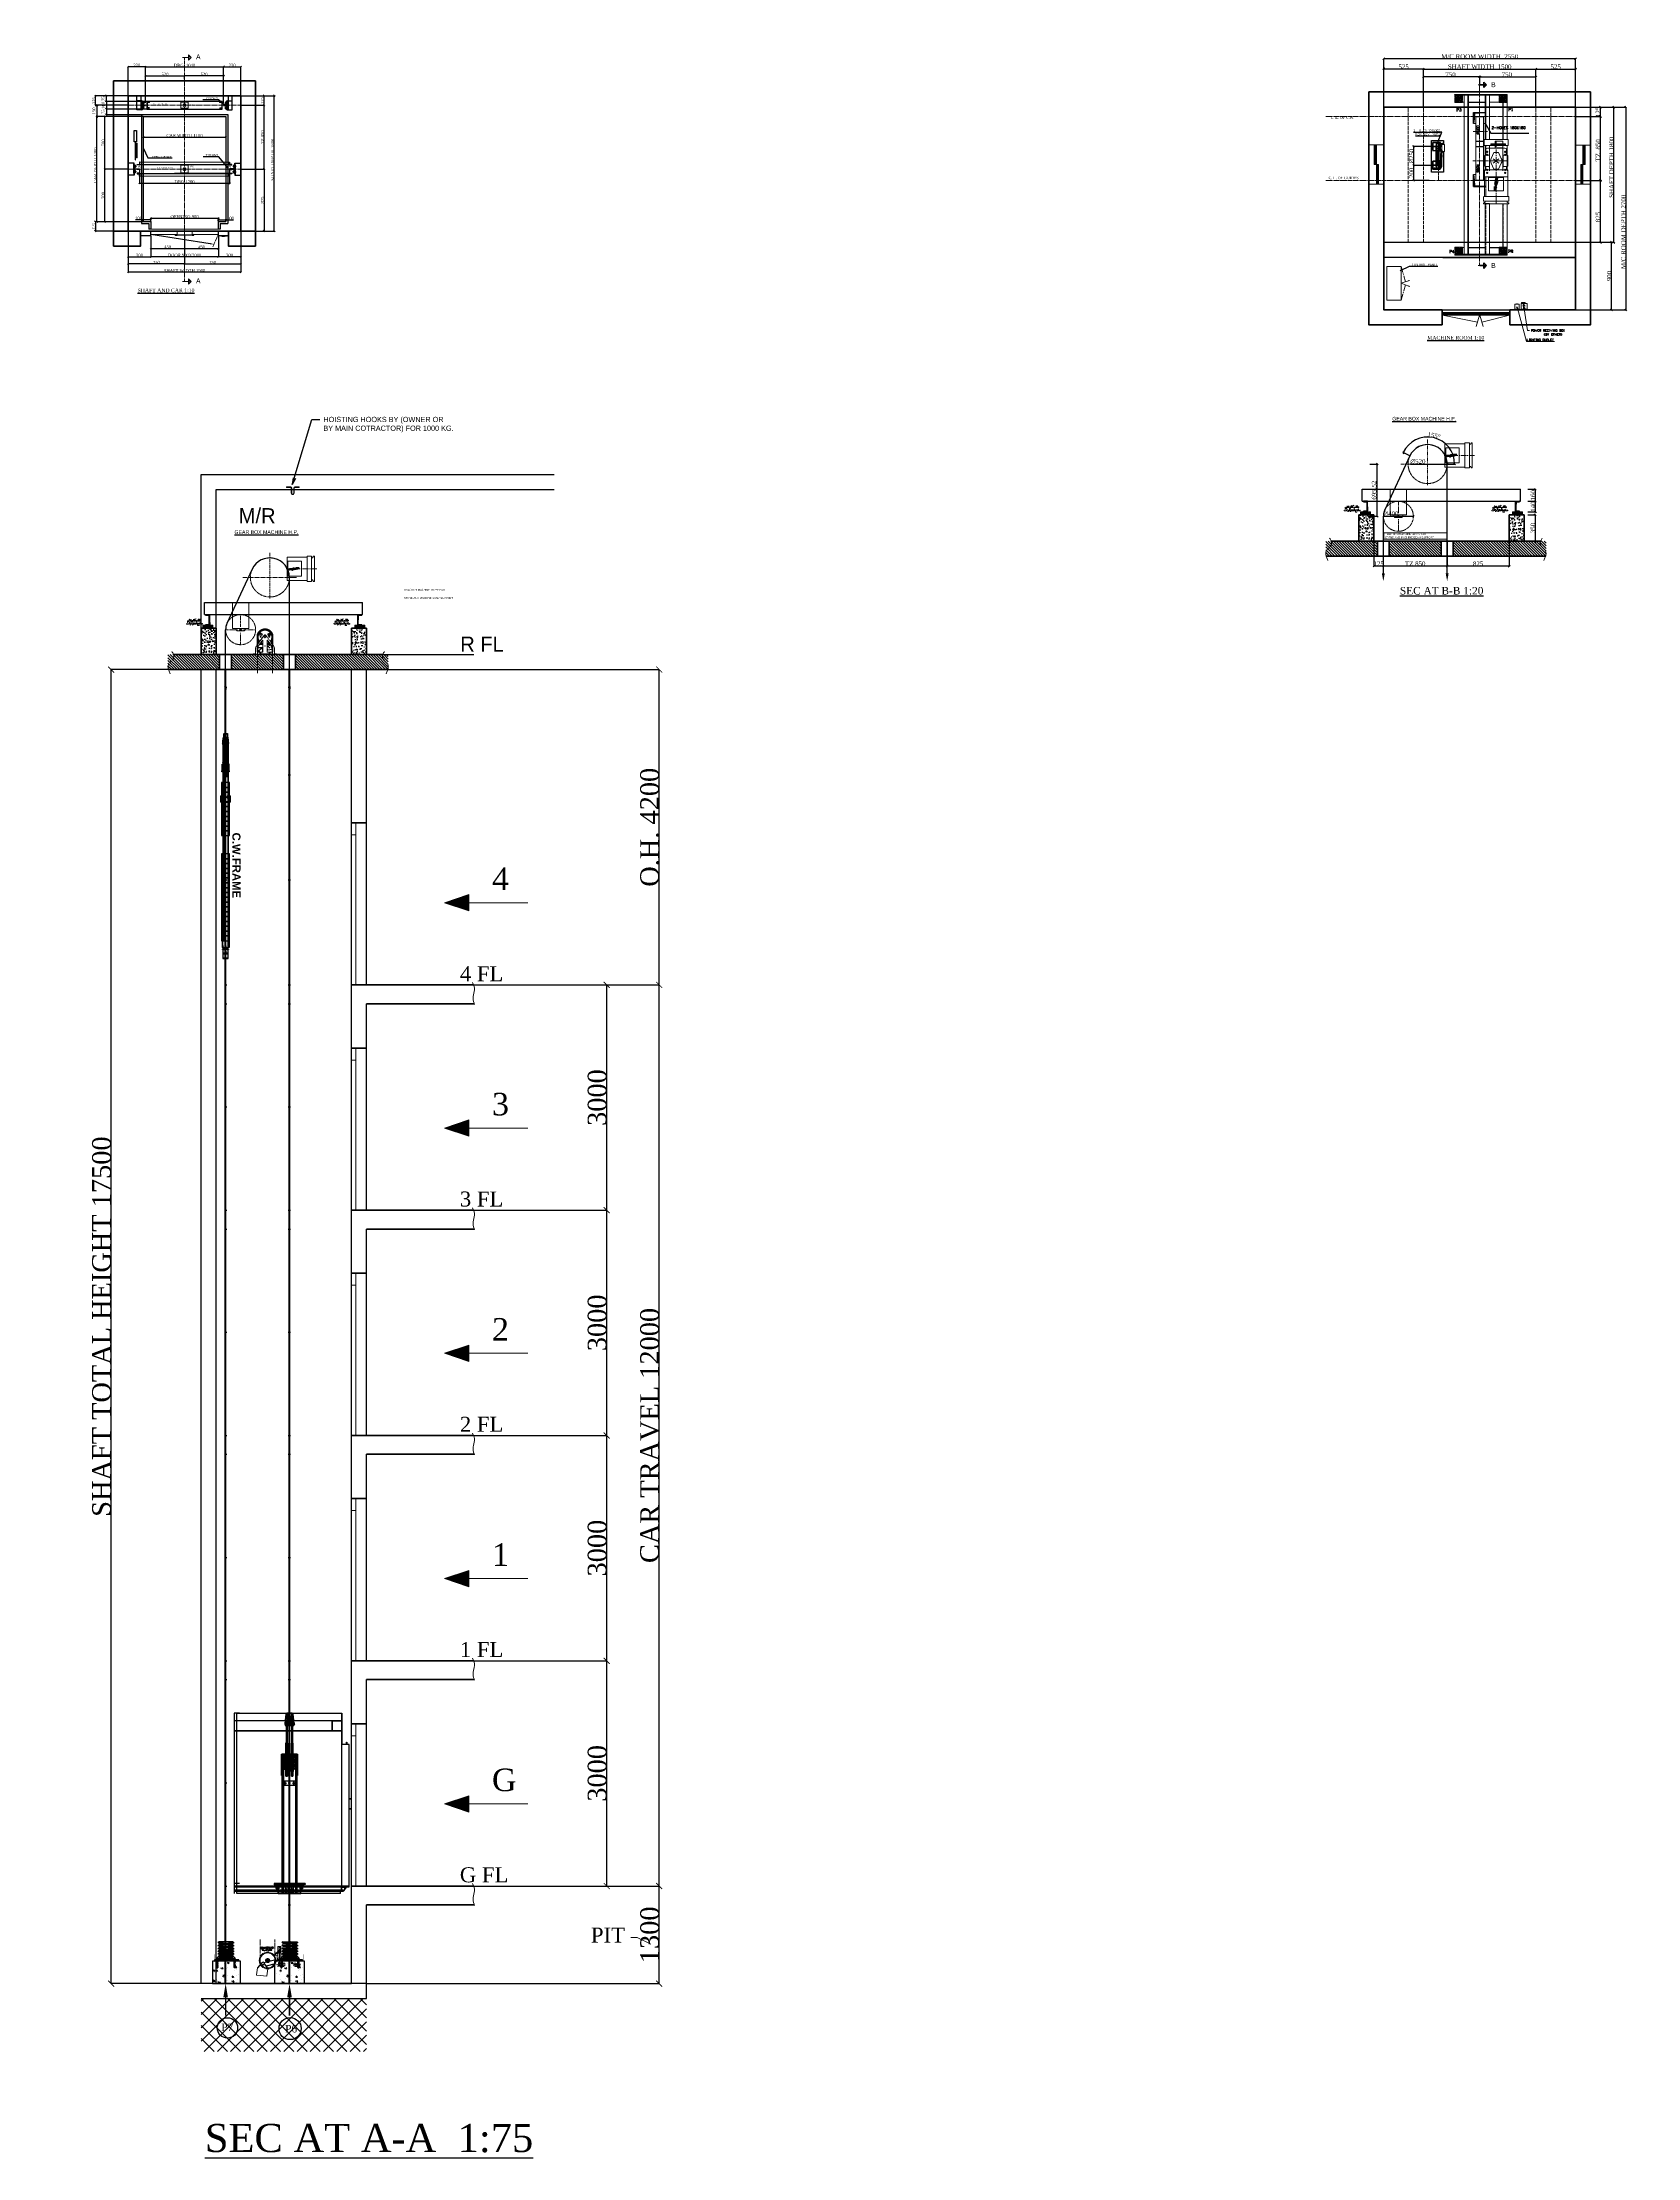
# Model space of a CAD drawing. Header units: millimetres. Extents: x -665 to 1025160, y -28012 to 4210.
# Drawn here: x -665 to 20582, y -28012 to 160 of the extents above.
import ezdxf
from ezdxf import colors
from ezdxf.entities.mleader import LeaderData, LeaderLine
from ezdxf.math import Vec2, Vec3

# ---------------------------------------------------------------- set-up
doc = ezdxf.new("R2010")
doc.units = ezdxf.units.MM
for name, pattern in [('$0$ACAD_ISO02W100', [15, 12, -3]), ('$0$CENTER', [50.8, 31.75, -6.35, 6.35, -6.35]), ('$0$DASHED', [19.05, 12.7, -6.35]), ('$1$ACAD_ISO02W100', [15, 12, -3]), ('$1$CENTER', [50.8, 31.75, -6.35, 6.35, -6.35]), ('$2$ACAD_ISO02W100', [15, 12, -3]), ('$2$CENTER', [50.8, 31.75, -6.35, 6.35, -6.35]), ('ACAD_ISO02W100', [15, 12, -3]), ('ACAD_ISO10W100', [18, 12, -3, 0, -3]), ('CENTER', [50.8, 31.75, -6.35, 6.35, -6.35]), ('CENTER2', [28.575, 19.05, -3.175, 3.175, -3.175])]:
    doc.linetypes.add(name, pattern=pattern)
for name, color, linetype, lineweight in [('$0$Car', 3, 'Continuous', 18), ('$0$CL', 2, '$0$CENTER', 0), ('$0$DL', 8, '$0$ACAD_ISO02W100', 0), ('$0$Wall', 1, 'Continuous', 50), ('$1$Car', 3, 'Continuous', 18), ('$1$CL', 2, '$1$CENTER', 0), ('$1$DL', 8, '$1$ACAD_ISO02W100', 0), ('$1$Wall', 1, 'Continuous', 50), ('$2$CL', 2, '$2$CENTER', 0), ('$2$DL', 8, '$2$ACAD_ISO02W100', 0), ('$2$Wall', 1, 'Continuous', 50), ('Car', 3, 'Continuous', 18), ('CL', 2, 'CENTER', 0), ('DL', 8, 'ACAD_ISO02W100', 0), ('step&guides', 3, 'Continuous', 30), ('Wall', 1, 'Continuous', 50)]:
    doc.layers.add(name, color=color, linetype=linetype, lineweight=lineweight)
for name, color, linetype in [('$0$DL2', 254, '$0$DASHED'), ('$0$PDF_0', 7, 'Continuous'), ('$0$PDF_PDF6_Geometry', 7, 'Continuous'), ('$0$PDF_PDF7_Geometry', 7, 'Continuous'), ('$0$PDF_SAS_STB_Side', 7, 'Continuous'), ('$0$PDF_Text', 7, 'Continuous'), ('$0$Text', 6, 'Continuous'), ('$1$PDF_0', 7, 'Continuous'), ('$1$PDF_Text', 7, 'Continuous'), ('$2$PDF_0', 7, 'Continuous'), ('6', 7, 'Continuous'), ('7', 6, 'ACAD_ISO10W100'), ('AA_Architecture', 7, 'Continuous'), ('AA_Rail', 7, 'Continuous'), ('AA_Rope', 7, 'Continuous'), ('PDF_0', 7, 'Continuous'), ('PDF_gide rail', 7, 'Continuous')]:
    doc.layers.add(name, color=color, linetype=linetype)
doc.layers.add('AA_Datum', color=7, linetype='Continuous', plot=False)
doc.styles.add('$0$nassar2', font='cent.shx', dxfattribs={"height": 60})
doc.styles.add('$0$PDF Arial', font='arial.ttf')
doc.styles.add('$0$PDF Arial Bold', font='arialbd.ttf')
doc.styles.add('$0$top', font='cent.shx', dxfattribs={"height": 40})
doc.styles.add('$1$nassar2', font='cent.shx', dxfattribs={"height": 60})
doc.styles.add('$1$PDF Arial Bold', font='arialbd.ttf')
doc.styles.add('$2$nassar2', font='cent.shx', dxfattribs={"height": 60})
doc.styles.add('Century Gothic$001H0', font='cent.shx')
doc.styles.add('nassar2', font='cent.shx', dxfattribs={"height": 60})
doc.styles.add('top', font='cent.shx', dxfattribs={"height": 40})
doc.dimstyles.new('$0$Nassar2', dxfattribs={"dimtxt": 35, "dimasz": 25, "dimexe": 1.25, "dimexo": 0.625, "dimtad": 1, "dimtxsty": '$0$nassar2', "dimblk": '$0$_Oblique', "dimcen": 2.5, "dimadec": 0, "dimazin": 0, "dimtfac": 1, "dimtmove": 0, "dimatfit": 3, "dimldrblk": '$0$_Oblique', "dimfxl": 1, "dimarcsym": 0})
doc.dimstyles.new('$1$Nassar2', dxfattribs={"dimtxt": 35, "dimasz": 25, "dimexe": 1.25, "dimexo": 0.625, "dimtad": 1, "dimtxsty": '$1$nassar2', "dimblk": '$1$_Oblique', "dimcen": 2.5, "dimadec": 0, "dimazin": 0, "dimtfac": 1, "dimtmove": 0, "dimatfit": 3, "dimldrblk": '$1$_Oblique', "dimfxl": 1, "dimarcsym": 0})
doc.dimstyles.new('Copy of ISO-25', dxfattribs={"dimtxt": 250, "dimasz": 80, "dimexe": 1.25, "dimexo": 0.625, "dimtad": 1, "dimtxsty": 'Century Gothic$001H0', "dimblk": 'ARCHTICK', "dimcen": 2.5, "dimadec": 0, "dimazin": 0, "dimtfac": 1, "dimtmove": 0, "dimatfit": 3, "dimfxl": 1, "dimarcsym": 0})
doc.dimstyles.new('top', dxfattribs={"dimtxt": 35, "dimasz": 20, "dimexe": 1.25, "dimexo": 0.625, "dimtad": 1, "dimtxsty": 'top', "dimblk": 'OBLIQUE', "dimcen": 2.5, "dimadec": 0, "dimazin": 0, "dimtfac": 1, "dimtmove": 0, "dimatfit": 3, "dimldrblk": 'OBLIQUE', "dimfxl": 1, "dimarcsym": 0})
pattern_1 = [(45, (18743.22477, -10049.84649), (-0.08838834765, 0.08838834765), [])]
pattern_2 = [(45, (18743.22477, -10049.84649), (-0.08838834765, 0.08838834765), [])]

# ---------------------------------------------------------------- blocks, each defined once
blk = doc.blocks.new('_Oblique')
at = {"color": 0, "linetype": 'ByBlock', "lineweight": -2}
blk.add_line((-0.5, -0.5), (0.5, 0.5), dxfattribs=at)
blk = doc.blocks.new('*D3')
at = {"color": 0, "lineweight": -2, "transparency": 16777216}
for p, q in [((709, -553), (709, -285)), ((709, -287), (1229, -287)), ((1229, -321), (1229, -285))]:
    blk.add_line(p, q, dxfattribs=at)
at = {"layer": 'Defpoints', "color": 0, "transparency": 16777216}
for p in [(709, -554), (1229, -287), (1229, -322)]:
    blk.add_point(p, dxfattribs=at)
at = {"color": 0, "lineweight": -2, "transparency": 16777216, "xscale": 20, "yscale": 20, "zscale": 20, "rotation": 180}
blk.add_blockref('_Oblique', (709, -287), dxfattribs=at)
at = {"color": 0, "lineweight": -2, "transparency": 16777216, "xscale": 20, "yscale": 20, "zscale": 20}
blk.add_blockref('_Oblique', (1229, -287), dxfattribs=at)
at = {"color": 0, "transparency": 16777216, "insert": (969, -266), "char_height": 40, "attachment_point": 5, "style": 'top'}
blk.add_mtext('520', dxfattribs=at)
blk = doc.blocks.new('*D4')
at = {"color": 0, "lineweight": -2, "transparency": 16777216}
for p, q in [((1229, -330), (1229, -285)), ((1749, -287), (1229, -287)), ((1749, -553), (1749, -285))]:
    blk.add_line(p, q, dxfattribs=at)
at = {"layer": 'Defpoints', "color": 0, "transparency": 16777216}
for p in [(1229, -287), (1229, -330), (1749, -554)]:
    blk.add_point(p, dxfattribs=at)
at = {"color": 0, "lineweight": -2, "transparency": 16777216, "xscale": 20, "yscale": 20, "zscale": 20, "rotation": 180}
blk.add_blockref('_Oblique', (1229, -287), dxfattribs=at)
at = {"color": 0, "lineweight": -2, "transparency": 16777216, "xscale": 20, "yscale": 20, "zscale": 20}
blk.add_blockref('_Oblique', (1749, -287), dxfattribs=at)
at = {"color": 0, "transparency": 16777216, "insert": (1489, -266), "char_height": 40, "attachment_point": 5, "style": 'top'}
blk.add_mtext('520', dxfattribs=at)
blk = doc.blocks.new('*D5')
at = {"color": 0, "lineweight": -2, "transparency": 16777216}
for p, q in [((709, -648), (709, -166)), ((709, -168), (1749, -168)), ((1749, -648), (1749, -166))]:
    blk.add_line(p, q, dxfattribs=at)
at = {"layer": 'Defpoints', "color": 0, "transparency": 16777216}
for p in [(1749, -168), (709, -649), (1749, -649)]:
    blk.add_point(p, dxfattribs=at)
at = {"color": 0, "lineweight": -2, "transparency": 16777216, "xscale": 20, "yscale": 20, "zscale": 20, "rotation": 180}
blk.add_blockref('_Oblique', (709, -168), dxfattribs=at)
at = {"color": 0, "lineweight": -2, "transparency": 16777216, "xscale": 20, "yscale": 20, "zscale": 20}
blk.add_blockref('_Oblique', (1749, -168), dxfattribs=at)
at = {"color": 0, "transparency": 16777216, "insert": (1229, -147), "char_height": 40, "attachment_point": 5, "style": 'top'}
blk.add_mtext('DBG  1040', dxfattribs=at)
blk = doc.blocks.new('*D6')
at = {"color": 0, "lineweight": -2, "transparency": 16777216}
for p, q in [((479, -678), (479, -165)), ((709, -166), (479, -166)), ((709, -642), (709, -165))]:
    blk.add_line(p, q, dxfattribs=at)
at = {"layer": 'Defpoints', "color": 0, "transparency": 16777216}
for p in [(479, -166), (479, -679), (709, -643)]:
    blk.add_point(p, dxfattribs=at)
at = {"color": 0, "lineweight": -2, "transparency": 16777216, "xscale": 20, "yscale": 20, "zscale": 20, "rotation": 180}
blk.add_blockref('_Oblique', (479, -166), dxfattribs=at)
at = {"color": 0, "lineweight": -2, "transparency": 16777216, "xscale": 20, "yscale": 20, "zscale": 20}
blk.add_blockref('_Oblique', (709, -166), dxfattribs=at)
at = {"color": 0, "transparency": 16777216, "insert": (594, -146), "char_height": 40, "attachment_point": 5, "style": 'top'}
blk.add_mtext('230', dxfattribs=at)
blk = doc.blocks.new('*D7')
at = {"color": 0, "lineweight": -2, "transparency": 16777216}
for p, q in [((1749, -648), (1749, -165)), ((1749, -166), (1979, -166)), ((1979, -678), (1979, -165))]:
    blk.add_line(p, q, dxfattribs=at)
at = {"layer": 'Defpoints', "color": 0, "transparency": 16777216}
for p in [(1979, -166), (1749, -649), (1979, -679)]:
    blk.add_point(p, dxfattribs=at)
at = {"color": 0, "lineweight": -2, "transparency": 16777216, "xscale": 20, "yscale": 20, "zscale": 20, "rotation": 180}
blk.add_blockref('_Oblique', (1749, -166), dxfattribs=at)
at = {"color": 0, "lineweight": -2, "transparency": 16777216, "xscale": 20, "yscale": 20, "zscale": 20}
blk.add_blockref('_Oblique', (1979, -166), dxfattribs=at)
at = {"color": 0, "transparency": 16777216, "insert": (1864, -146), "char_height": 40, "attachment_point": 5, "style": 'top'}
blk.add_mtext('230', dxfattribs=at)
blk = doc.blocks.new('*D24')
at = {"color": 0, "lineweight": -2, "transparency": 16777216}
for p, q in [((779, -2417), (779, -2587)), ((1229, -2417), (1229, -2587)), ((779, -2586), (1229, -2586))]:
    blk.add_line(p, q, dxfattribs=at)
at = {"layer": 'Defpoints', "color": 0, "transparency": 16777216}
for p in [(779, -2417), (1229, -2417), (1229, -2586)]:
    blk.add_point(p, dxfattribs=at)
at = {"color": 0, "lineweight": -2, "transparency": 16777216, "xscale": 20, "yscale": 20, "zscale": 20, "rotation": 180}
blk.add_blockref('_Oblique', (779, -2586), dxfattribs=at)
at = {"color": 0, "lineweight": -2, "transparency": 16777216, "xscale": 20, "yscale": 20, "zscale": 20}
blk.add_blockref('_Oblique', (1229, -2586), dxfattribs=at)
at = {"color": 0, "transparency": 16777216, "insert": (1004, -2566), "char_height": 40, "attachment_point": 5, "style": 'top'}
blk.add_mtext('450', dxfattribs=at)
blk = doc.blocks.new('*D25')
at = {"color": 0, "lineweight": -2, "transparency": 16777216}
for p, q in [((1229, -2409), (1229, -2587)), ((1679, -2417), (1679, -2587)), ((1229, -2586), (1679, -2586))]:
    blk.add_line(p, q, dxfattribs=at)
at = {"layer": 'Defpoints', "color": 0, "transparency": 16777216}
for p in [(1229, -2409), (1679, -2417), (1679, -2586)]:
    blk.add_point(p, dxfattribs=at)
at = {"color": 0, "lineweight": -2, "transparency": 16777216, "xscale": 20, "yscale": 20, "zscale": 20, "rotation": 180}
blk.add_blockref('_Oblique', (1229, -2586), dxfattribs=at)
at = {"color": 0, "lineweight": -2, "transparency": 16777216, "xscale": 20, "yscale": 20, "zscale": 20}
blk.add_blockref('_Oblique', (1679, -2586), dxfattribs=at)
at = {"color": 0, "transparency": 16777216, "insert": (1454, -2566), "char_height": 40, "attachment_point": 5, "style": 'top'}
blk.add_mtext('450', dxfattribs=at)
blk = doc.blocks.new('*D8')
at = {"color": 0, "lineweight": -2, "transparency": 16777216}
for p, q in [((1679, -2534), (1679, -2697)), ((779, -2538), (779, -2697)), ((779, -2695), (1679, -2695))]:
    blk.add_line(p, q, dxfattribs=at)
at = {"layer": 'Defpoints', "color": 0, "transparency": 16777216}
for p in [(1679, -2533), (779, -2537), (1679, -2695)]:
    blk.add_point(p, dxfattribs=at)
at = {"color": 0, "lineweight": -2, "transparency": 16777216, "xscale": 20, "yscale": 20, "zscale": 20, "rotation": 180}
blk.add_blockref('_Oblique', (779, -2695), dxfattribs=at)
at = {"color": 0, "lineweight": -2, "transparency": 16777216, "xscale": 20, "yscale": 20, "zscale": 20}
blk.add_blockref('_Oblique', (1679, -2695), dxfattribs=at)
at = {"color": 0, "transparency": 16777216, "insert": (1229, -2675), "char_height": 40, "attachment_point": 5, "style": 'top'}
blk.add_mtext('DOOR 900X2000', dxfattribs=at)
blk = doc.blocks.new('*D9')
at = {"color": 0, "lineweight": -2, "transparency": 16777216}
for p, q in [((679, -2203), (576, -2203)), ((679, -2228), (679, -2202)), ((779, -2203), (679, -2203)), ((779, -2228), (779, -2202))]:
    blk.add_line(p, q, dxfattribs=at)
at = {"layer": 'Defpoints', "color": 0, "transparency": 16777216}
for p in [(679, -2203), (679, -2229), (779, -2229)]:
    blk.add_point(p, dxfattribs=at)
at = {"color": 0, "lineweight": -2, "transparency": 16777216, "xscale": 20, "yscale": 20, "zscale": 20, "rotation": 180}
blk.add_blockref('_Oblique', (679, -2203), dxfattribs=at)
at = {"color": 0, "lineweight": -2, "transparency": 16777216, "xscale": 20, "yscale": 20, "zscale": 20}
blk.add_blockref('_Oblique', (779, -2203), dxfattribs=at)
at = {"color": 0, "transparency": 16777216, "insert": (617, -2183), "char_height": 40, "attachment_point": 5, "style": 'top'}
blk.add_mtext('100', dxfattribs=at)
blk = doc.blocks.new('*D10')
at = {"color": 0, "lineweight": -2, "transparency": 16777216}
for p, q in [((779, -2228), (779, -2182)), ((779, -2183), (1679, -2183)), ((1679, -2228), (1679, -2182))]:
    blk.add_line(p, q, dxfattribs=at)
at = {"layer": 'Defpoints', "color": 0, "transparency": 16777216}
for p in [(779, -2229), (1679, -2183), (1679, -2229)]:
    blk.add_point(p, dxfattribs=at)
at = {"color": 0, "lineweight": -2, "transparency": 16777216, "xscale": 20, "yscale": 20, "zscale": 20, "rotation": 180}
blk.add_blockref('_Oblique', (779, -2183), dxfattribs=at)
at = {"color": 0, "lineweight": -2, "transparency": 16777216, "xscale": 20, "yscale": 20, "zscale": 20}
blk.add_blockref('_Oblique', (1679, -2183), dxfattribs=at)
at = {"color": 0, "transparency": 16777216, "insert": (1229, -2162), "char_height": 40, "attachment_point": 5, "style": 'top'}
blk.add_mtext('OPENING 900', dxfattribs=at)
blk = doc.blocks.new('*D26')
at = {"color": 0, "lineweight": -2, "transparency": 16777216}
for p, q in [((1679, -2228), (1679, -2202)), ((1679, -2203), (1779, -2203)), ((1779, -2228), (1779, -2202)), ((1779, -2203), (1882, -2203))]:
    blk.add_line(p, q, dxfattribs=at)
at = {"layer": 'Defpoints', "color": 0, "transparency": 16777216}
for p in [(1679, -2229), (1779, -2203), (1779, -2229)]:
    blk.add_point(p, dxfattribs=at)
at = {"color": 0, "lineweight": -2, "transparency": 16777216, "xscale": 20, "yscale": 20, "zscale": 20, "rotation": 180}
blk.add_blockref('_Oblique', (1679, -2203), dxfattribs=at)
at = {"color": 0, "lineweight": -2, "transparency": 16777216, "xscale": 20, "yscale": 20, "zscale": 20}
blk.add_blockref('_Oblique', (1779, -2203), dxfattribs=at)
at = {"color": 0, "transparency": 16777216, "insert": (1840, -2183), "char_height": 40, "attachment_point": 5, "style": 'top'}
blk.add_mtext('100', dxfattribs=at)
blk = doc.blocks.new('*D11')
at = {"color": 0, "lineweight": -2, "transparency": 16777216}
for p, q in [((1679, -2502), (1679, -2697)), ((1979, -2354), (1979, -2697)), ((1679, -2695), (1979, -2695))]:
    blk.add_line(p, q, dxfattribs=at)
at = {"layer": 'Defpoints', "color": 0, "transparency": 16777216}
for p in [(1679, -2501), (1979, -2354), (1979, -2695)]:
    blk.add_point(p, dxfattribs=at)
at = {"color": 0, "lineweight": -2, "transparency": 16777216, "xscale": 20, "yscale": 20, "zscale": 20, "rotation": 180}
blk.add_blockref('_Oblique', (1679, -2695), dxfattribs=at)
at = {"color": 0, "lineweight": -2, "transparency": 16777216, "xscale": 20, "yscale": 20, "zscale": 20}
blk.add_blockref('_Oblique', (1979, -2695), dxfattribs=at)
at = {"color": 0, "transparency": 16777216, "insert": (1829, -2675), "char_height": 40, "attachment_point": 5, "style": 'top'}
blk.add_mtext('300', dxfattribs=at)
blk = doc.blocks.new('*D12')
at = {"color": 0, "lineweight": -2, "transparency": 16777216}
for p, q in [((479, -2354), (479, -2698)), ((779, -2417), (779, -2698)), ((479, -2697), (779, -2697))]:
    blk.add_line(p, q, dxfattribs=at)
at = {"layer": 'Defpoints', "color": 0, "transparency": 16777216}
for p in [(479, -2354), (779, -2417), (779, -2697)]:
    blk.add_point(p, dxfattribs=at)
at = {"color": 0, "lineweight": -2, "transparency": 16777216, "xscale": 20, "yscale": 20, "zscale": 20, "rotation": 180}
blk.add_blockref('_Oblique', (479, -2697), dxfattribs=at)
at = {"color": 0, "lineweight": -2, "transparency": 16777216, "xscale": 20, "yscale": 20, "zscale": 20}
blk.add_blockref('_Oblique', (779, -2697), dxfattribs=at)
at = {"color": 0, "transparency": 16777216, "insert": (629, -2676), "char_height": 40, "attachment_point": 5, "style": 'top'}
blk.add_mtext('300', dxfattribs=at)
blk = doc.blocks.new('*D13')
at = {"color": 0, "lineweight": -2, "transparency": 16777216}
for p, q in [((479, -2354), (479, -2793)), ((1229, -2513), (1229, -2793)), ((1229, -2791), (479, -2791))]:
    blk.add_line(p, q, dxfattribs=at)
at = {"layer": 'Defpoints', "color": 0, "transparency": 16777216}
for p in [(479, -2354), (1229, -2513), (479, -2791)]:
    blk.add_point(p, dxfattribs=at)
at = {"color": 0, "lineweight": -2, "transparency": 16777216, "xscale": 20, "yscale": 20, "zscale": 20, "rotation": 180}
blk.add_blockref('_Oblique', (479, -2791), dxfattribs=at)
at = {"color": 0, "lineweight": -2, "transparency": 16777216, "xscale": 20, "yscale": 20, "zscale": 20}
blk.add_blockref('_Oblique', (1229, -2791), dxfattribs=at)
at = {"color": 0, "transparency": 16777216, "insert": (854, -2771), "char_height": 40, "attachment_point": 5, "style": 'top'}
blk.add_mtext('750', dxfattribs=at)
blk = doc.blocks.new('*D14')
at = {"color": 0, "lineweight": -2, "transparency": 16777216}
for p, q in [((1229, -2513), (1229, -2793)), ((1979, -2354), (1979, -2793)), ((1229, -2791), (1979, -2791))]:
    blk.add_line(p, q, dxfattribs=at)
at = {"layer": 'Defpoints', "color": 0, "transparency": 16777216}
for p in [(1229, -2513), (1979, -2354), (1979, -2791)]:
    blk.add_point(p, dxfattribs=at)
at = {"color": 0, "lineweight": -2, "transparency": 16777216, "xscale": 20, "yscale": 20, "zscale": 20, "rotation": 180}
blk.add_blockref('_Oblique', (1229, -2791), dxfattribs=at)
at = {"color": 0, "lineweight": -2, "transparency": 16777216, "xscale": 20, "yscale": 20, "zscale": 20}
blk.add_blockref('_Oblique', (1979, -2791), dxfattribs=at)
at = {"color": 0, "transparency": 16777216, "insert": (1604, -2771), "char_height": 40, "attachment_point": 5, "style": 'top'}
blk.add_mtext('750', dxfattribs=at)
blk = doc.blocks.new('*D27')
at = {"color": 0, "lineweight": -2, "transparency": 16777216}
for p, q in [((479, -2354), (479, -2902)), ((1979, -2354), (1979, -2902)), ((1979, -2900), (479, -2900))]:
    blk.add_line(p, q, dxfattribs=at)
at = {"layer": 'Defpoints', "color": 0, "transparency": 16777216}
for p in [(479, -2354), (1979, -2354), (479, -2900)]:
    blk.add_point(p, dxfattribs=at)
at = {"color": 0, "lineweight": -2, "transparency": 16777216, "xscale": 20, "yscale": 20, "zscale": 20, "rotation": 180}
blk.add_blockref('_Oblique', (479, -2900), dxfattribs=at)
at = {"color": 0, "lineweight": -2, "transparency": 16777216, "xscale": 20, "yscale": 20, "zscale": 20}
blk.add_blockref('_Oblique', (1979, -2900), dxfattribs=at)
at = {"color": 0, "transparency": 16777216, "insert": (1229, -2880), "char_height": 40, "attachment_point": 5, "style": 'top'}
blk.add_mtext('SHAFT WIDTH 1500', dxfattribs=at)
blk = doc.blocks.new('*D15')
at = {"color": 0, "lineweight": -2, "transparency": 16777216}
for p, q in [((2211, -554), (2289, -554)), ((2288, -679), (2288, -554)), ((1974, -679), (2289, -679))]:
    blk.add_line(p, q, dxfattribs=at)
at = {"layer": 'Defpoints', "color": 0, "transparency": 16777216}
for p in [(2210, -554), (2288, -554), (1974, -679)]:
    blk.add_point(p, dxfattribs=at)
at = {"color": 0, "lineweight": -2, "transparency": 16777216, "xscale": 20, "yscale": 20, "zscale": 20}
for p, rotation in [((2288, -554), 90), ((2288, -679), 270)]:
    blk.add_blockref('_Oblique', p, dxfattribs=dict(at, rotation=rotation))
at = {"color": 0, "transparency": 16777216, "insert": (2267, -616), "char_height": 40, "attachment_point": 5, "rotation": 90, "style": 'top'}
blk.add_mtext('125', dxfattribs=at)
blk = doc.blocks.new('*D16')
at = {"color": 0, "lineweight": -2, "transparency": 16777216}
for p, q in [((1974, -1529), (2289, -1529)), ((2288, -1529), (2288, -2354)), ((1979, -2354), (2289, -2354))]:
    blk.add_line(p, q, dxfattribs=at)
at = {"layer": 'Defpoints', "color": 0, "transparency": 16777216}
for p in [(1974, -1529), (1979, -2354), (2288, -2354)]:
    blk.add_point(p, dxfattribs=at)
at = {"color": 0, "lineweight": -2, "transparency": 16777216, "xscale": 20, "yscale": 20, "zscale": 20}
for p, rotation in [((2288, -1529), 90), ((2288, -2354), 270)]:
    blk.add_blockref('_Oblique', p, dxfattribs=dict(at, rotation=rotation))
at = {"color": 0, "transparency": 16777216, "insert": (2267, -1941), "char_height": 40, "attachment_point": 5, "rotation": 90, "style": 'top'}
blk.add_mtext('825', dxfattribs=at)
blk = doc.blocks.new('*D17')
at = {"color": 0, "lineweight": -2, "transparency": 16777216}
for p, q in [((1979, -679), (2289, -679)), ((2288, -1529), (2288, -679)), ((1974, -1529), (2289, -1529))]:
    blk.add_line(p, q, dxfattribs=at)
at = {"layer": 'Defpoints', "color": 0, "transparency": 16777216}
for p in [(1979, -679), (2288, -679), (1974, -1529)]:
    blk.add_point(p, dxfattribs=at)
at = {"color": 0, "lineweight": -2, "transparency": 16777216, "xscale": 20, "yscale": 20, "zscale": 20}
for p, rotation in [((2288, -679), 90), ((2288, -1529), 270)]:
    blk.add_blockref('_Oblique', p, dxfattribs=dict(at, rotation=rotation))
at = {"color": 0, "transparency": 16777216, "insert": (2267, -1104), "char_height": 40, "attachment_point": 5, "rotation": 90, "style": 'top'}
blk.add_mtext('TZ 850', dxfattribs=at)
blk = doc.blocks.new('*D18')
at = {"color": 0, "lineweight": -2, "transparency": 16777216}
for p, q in [((678, -829), (61, -829)), ((62, -2229), (62, -829)), ((728, -2229), (61, -2229))]:
    blk.add_line(p, q, dxfattribs=at)
at = {"layer": 'Defpoints', "color": 0, "transparency": 16777216}
for p in [(62, -829), (679, -829), (729, -2229)]:
    blk.add_point(p, dxfattribs=at)
at = {"color": 0, "lineweight": -2, "transparency": 16777216, "xscale": 20, "yscale": 20, "zscale": 20}
for p, rotation in [((62, -829), 90), ((62, -2229), 270)]:
    blk.add_blockref('_Oblique', p, dxfattribs=dict(at, rotation=rotation))
at = {"color": 0, "transparency": 16777216, "insert": (42, -1479), "char_height": 40, "attachment_point": 5, "rotation": 90, "style": 'top'}
blk.add_mtext('CAR DEPTH 1400', dxfattribs=at)
blk = doc.blocks.new('*D28')
at = {"color": 0, "lineweight": -2, "transparency": 16777216}
for p, q in [((483, -1529), (166, -1529)), ((167, -2229), (167, -1529)), ((283, -2229), (166, -2229))]:
    blk.add_line(p, q, dxfattribs=at)
at = {"layer": 'Defpoints', "color": 0, "transparency": 16777216}
for p in [(167, -1529), (484, -1529), (284, -2229)]:
    blk.add_point(p, dxfattribs=at)
at = {"color": 0, "lineweight": -2, "transparency": 16777216, "xscale": 20, "yscale": 20, "zscale": 20}
for p, rotation in [((167, -1529), 90), ((167, -2229), 270)]:
    blk.add_blockref('_Oblique', p, dxfattribs=dict(at, rotation=rotation))
at = {"color": 0, "transparency": 16777216, "insert": (146, -1879), "char_height": 40, "attachment_point": 5, "rotation": 90, "style": 'top'}
blk.add_mtext('700', dxfattribs=at)
blk = doc.blocks.new('*D19')
at = {"color": 0, "lineweight": -2, "transparency": 16777216}
for p, q in [((283, -829), (166, -829)), ((167, -1529), (167, -829)), ((283, -1529), (166, -1529))]:
    blk.add_line(p, q, dxfattribs=at)
at = {"layer": 'Defpoints', "color": 0, "transparency": 16777216}
for p in [(167, -829), (284, -829), (284, -1529)]:
    blk.add_point(p, dxfattribs=at)
at = {"color": 0, "lineweight": -2, "transparency": 16777216, "xscale": 20, "yscale": 20, "zscale": 20}
for p, rotation in [((167, -829), 90), ((167, -1529), 270)]:
    blk.add_blockref('_Oblique', p, dxfattribs=dict(at, rotation=rotation))
at = {"color": 0, "transparency": 16777216, "insert": (146, -1179), "char_height": 40, "attachment_point": 5, "rotation": 90, "style": 'top'}
blk.add_mtext('700', dxfattribs=at)
blk = doc.blocks.new('*D20')
at = {"color": 0, "lineweight": -2, "transparency": 16777216}
for p, q in [((478, -554), (42, -554)), ((43, -679), (43, -554)), ((478, -679), (42, -679))]:
    blk.add_line(p, q, dxfattribs=at)
at = {"layer": 'Defpoints', "color": 0, "transparency": 16777216}
for p in [(43, -554), (479, -554), (479, -679)]:
    blk.add_point(p, dxfattribs=at)
at = {"color": 0, "lineweight": -2, "transparency": 16777216, "xscale": 20, "yscale": 20, "zscale": 20}
for p, rotation in [((43, -554), 90), ((43, -679), 270)]:
    blk.add_blockref('_Oblique', p, dxfattribs=dict(at, rotation=rotation))
at = {"color": 0, "transparency": 16777216, "insert": (22, -616), "char_height": 40, "attachment_point": 5, "rotation": 90, "style": 'top'}
blk.add_mtext('125', dxfattribs=at)
blk = doc.blocks.new('*D29')
at = {"color": 0, "lineweight": -2, "transparency": 16777216}
for p, q in [((629, -1534), (629, -1718)), ((1829, -1525), (1829, -1718)), ((629, -1717), (1829, -1717))]:
    blk.add_line(p, q, dxfattribs=at)
at = {"layer": 'Defpoints', "color": 0, "transparency": 16777216}
for p in [(629, -1533), (1829, -1524), (1829, -1717)]:
    blk.add_point(p, dxfattribs=at)
at = {"color": 0, "lineweight": -2, "transparency": 16777216, "xscale": 20, "yscale": 20, "zscale": 20, "rotation": 180}
blk.add_blockref('_Oblique', (629, -1717), dxfattribs=at)
at = {"color": 0, "lineweight": -2, "transparency": 16777216, "xscale": 20, "yscale": 20, "zscale": 20}
blk.add_blockref('_Oblique', (1829, -1717), dxfattribs=at)
at = {"color": 0, "transparency": 16777216, "insert": (1229, -1696), "char_height": 40, "attachment_point": 5, "style": 'top'}
blk.add_mtext('DBG 1200', dxfattribs=at)
blk = doc.blocks.new('*D30')
at = {"color": 0, "lineweight": -2, "transparency": 16777216}
for p, q in [((679, -829), (679, -1103)), ((1779, -829), (1779, -1103)), ((679, -1102), (1779, -1102))]:
    blk.add_line(p, q, dxfattribs=at)
at = {"layer": 'Defpoints', "color": 0, "transparency": 16777216}
for p in [(679, -829), (1779, -829), (1779, -1102)]:
    blk.add_point(p, dxfattribs=at)
at = {"color": 0, "lineweight": -2, "transparency": 16777216, "xscale": 20, "yscale": 20, "zscale": 20, "rotation": 180}
blk.add_blockref('_Oblique', (679, -1102), dxfattribs=at)
at = {"color": 0, "lineweight": -2, "transparency": 16777216, "xscale": 20, "yscale": 20, "zscale": 20}
blk.add_blockref('_Oblique', (1779, -1102), dxfattribs=at)
at = {"color": 0, "transparency": 16777216, "insert": (1229, -1081), "char_height": 40, "attachment_point": 5, "style": 'top'}
blk.add_mtext('CAR WIDTH 1100', dxfattribs=at)
blk = doc.blocks.new('*D21')
at = {"color": 0, "lineweight": -2, "transparency": 16777216}
for p, q in [((1974, -554), (2425, -554)), ((2424, -2354), (2424, -554)), ((1974, -2354), (2425, -2354))]:
    blk.add_line(p, q, dxfattribs=at)
at = {"layer": 'Defpoints', "color": 0, "transparency": 16777216}
for p in [(1974, -554), (2424, -554), (1974, -2354)]:
    blk.add_point(p, dxfattribs=at)
at = {"color": 0, "lineweight": -2, "transparency": 16777216, "xscale": 20, "yscale": 20, "zscale": 20}
for p, rotation in [((2424, -554), 90), ((2424, -2354), 270)]:
    blk.add_blockref('_Oblique', p, dxfattribs=dict(at, rotation=rotation))
at = {"color": 0, "transparency": 16777216, "insert": (2403, -1404), "char_height": 40, "attachment_point": 5, "rotation": 90, "style": 'top'}
blk.add_mtext('SHAFT DEPTH  1800', dxfattribs=at)
blk = doc.blocks.new('*D22')
at = {"color": 0, "lineweight": -2, "transparency": 16777216}
for p, q in [((118, -679), (62, -679)), ((678, -829), (62, -829)), ((64, -829), (64, -679))]:
    blk.add_line(p, q, dxfattribs=at)
at = {"layer": 'Defpoints', "color": 0, "transparency": 16777216}
for p in [(64, -679), (119, -679), (679, -829)]:
    blk.add_point(p, dxfattribs=at)
at = {"color": 0, "lineweight": -2, "transparency": 16777216, "xscale": 20, "yscale": 20, "zscale": 20}
for p, rotation in [((64, -679), 90), ((64, -829), 270)]:
    blk.add_blockref('_Oblique', p, dxfattribs=dict(at, rotation=rotation))
at = {"color": 0, "transparency": 16777216, "insert": (22, -754), "char_height": 40, "attachment_point": 5, "rotation": 90, "style": 'top'}
blk.add_mtext('150', dxfattribs=at)
blk = doc.blocks.new('*D31')
at = {"color": 0, "lineweight": -2, "transparency": 16777216}
for p, q in [((728, -629), (186, -629)), ((728, -729), (186, -729)), ((188, -629), (188, -729))]:
    blk.add_line(p, q, dxfattribs=at)
at = {"layer": 'Defpoints', "color": 0, "transparency": 16777216}
for p in [(188, -729), (729, -629), (729, -729)]:
    blk.add_point(p, dxfattribs=at)
at = {"color": 0, "lineweight": -2, "transparency": 16777216, "xscale": 20, "yscale": 20, "zscale": 20}
for p, rotation in [((188, -629), 90), ((188, -729), 270)]:
    blk.add_blockref('_Oblique', p, dxfattribs=dict(at, rotation=rotation))
at = {"color": 0, "transparency": 16777216, "insert": (146, -679), "char_height": 40, "attachment_point": 5, "rotation": 90, "style": 'top'}
blk.add_mtext('100', dxfattribs=at)
blk = doc.blocks.new('*D32')
at = {"color": 0, "lineweight": -2, "transparency": 16777216}
for p, q in [((728, -729), (186, -729)), ((728, -804), (186, -804)), ((188, -729), (188, -804))]:
    blk.add_line(p, q, dxfattribs=at)
at = {"layer": 'Defpoints', "color": 0, "transparency": 16777216}
for p in [(188, -804), (729, -729), (729, -804)]:
    blk.add_point(p, dxfattribs=at)
at = {"color": 0, "lineweight": -2, "transparency": 16777216, "xscale": 20, "yscale": 20, "zscale": 20}
for p, rotation in [((188, -729), 90), ((188, -804), 270)]:
    blk.add_blockref('_Oblique', p, dxfattribs=dict(at, rotation=rotation))
at = {"color": 0, "transparency": 16777216, "insert": (146, -766), "char_height": 40, "attachment_point": 5, "rotation": 90, "style": 'top'}
blk.add_mtext('75', dxfattribs=at)
blk = doc.blocks.new('*D23')
at = {"color": 0, "lineweight": -2, "transparency": 16777216}
for p, q in [((188, -554), (189, -554)), ((188, -629), (188, -554)), ((188, -629), (189, -629))]:
    blk.add_line(p, q, dxfattribs=at)
at = {"layer": 'Defpoints', "color": 0, "transparency": 16777216}
for p in [(188, -554), (188, -554), (188, -629)]:
    blk.add_point(p, dxfattribs=at)
at = {"color": 0, "lineweight": -2, "transparency": 16777216, "xscale": 20, "yscale": 20, "zscale": 20}
for p, rotation in [((188, -554), 90), ((188, -629), 270)]:
    blk.add_blockref('_Oblique', p, dxfattribs=dict(at, rotation=rotation))
at = {"color": 0, "transparency": 16777216, "insert": (146, -591), "char_height": 40, "attachment_point": 5, "rotation": 90, "style": 'top'}
blk.add_mtext('75', dxfattribs=at)
blk = doc.blocks.new('*D33')
at = {"color": 0, "lineweight": -2, "transparency": 16777216}
for p, q in [((283, -2229), (39, -2229)), ((41, -2229), (41, -2354)), ((283, -2354), (39, -2354))]:
    blk.add_line(p, q, dxfattribs=at)
at = {"layer": 'Defpoints', "color": 0, "transparency": 16777216}
for p in [(284, -2229), (41, -2354), (284, -2354)]:
    blk.add_point(p, dxfattribs=at)
at = {"color": 0, "lineweight": -2, "transparency": 16777216, "xscale": 20, "yscale": 20, "zscale": 20}
for p, rotation in [((41, -2229), 90), ((41, -2354), 270)]:
    blk.add_blockref('_Oblique', p, dxfattribs=dict(at, rotation=rotation))
at = {"color": 0, "transparency": 16777216, "insert": (20, -2291), "char_height": 40, "attachment_point": 5, "rotation": 90, "style": 'top'}
blk.add_mtext('125', dxfattribs=at)
blk = doc.blocks.new('$0$_Oblique')
at = {"color": 0, "linetype": 'ByBlock', "lineweight": -2}
blk.add_line((-0.5, -0.5), (0.5, 0.5), dxfattribs=at)
blk = doc.blocks.new('*D37')
at = {"color": 0, "lineweight": -2, "transparency": 16777216}
for p, q in [((17727, -500), (17727, -299)), ((18477, -300), (17727, -300)), ((18477, -394), (18477, -299))]:
    blk.add_line(p, q, dxfattribs=at)
at = {"layer": 'Defpoints', "color": 0, "transparency": 16777216}
for p in [(17727, -300), (17727, -501), (18477, -394)]:
    blk.add_point(p, dxfattribs=at)
at = {"color": 0, "lineweight": -2, "transparency": 16777216, "xscale": 25, "yscale": 25, "zscale": 25, "rotation": 180}
blk.add_blockref('$0$_Oblique', (17727, -300), dxfattribs=at)
at = {"color": 0, "lineweight": -2, "transparency": 16777216, "xscale": 25, "yscale": 25, "zscale": 25}
blk.add_blockref('$0$_Oblique', (18477, -300), dxfattribs=at)
at = {"color": 0, "transparency": 16777216, "insert": (18089, -269), "char_height": 60, "attachment_point": 5, "style": '$0$nassar2'}
blk.add_mtext('750', dxfattribs=at)
blk = doc.blocks.new('*D38')
at = {"color": 0, "lineweight": -2, "transparency": 16777216}
for p, q in [((18477, -389), (18477, -299)), ((18477, -300), (19227, -300)), ((19227, -500), (19227, -299))]:
    blk.add_line(p, q, dxfattribs=at)
at = {"layer": 'Defpoints', "color": 0, "transparency": 16777216}
for p in [(18477, -390), (19227, -300), (19227, -501)]:
    blk.add_point(p, dxfattribs=at)
at = {"color": 0, "lineweight": -2, "transparency": 16777216, "xscale": 25, "yscale": 25, "zscale": 25, "rotation": 180}
blk.add_blockref('$0$_Oblique', (18477, -300), dxfattribs=at)
at = {"color": 0, "lineweight": -2, "transparency": 16777216, "xscale": 25, "yscale": 25, "zscale": 25}
blk.add_blockref('$0$_Oblique', (19227, -300), dxfattribs=at)
at = {"color": 0, "transparency": 16777216, "insert": (18839, -269), "char_height": 60, "attachment_point": 5, "style": '$0$nassar2'}
blk.add_mtext('750', dxfattribs=at)
blk = doc.blocks.new('*D39')
at = {"color": 0, "lineweight": -2, "transparency": 16777216}
for p, q in [((19753, -1679), (20086, -1679)), ((20085, -2504), (20085, -1679)), ((19753, -2504), (20086, -2504))]:
    blk.add_line(p, q, dxfattribs=at)
at = {"layer": 'Defpoints', "color": 0, "transparency": 16777216}
for p in [(19752, -1679), (20085, -1679), (19752, -2504)]:
    blk.add_point(p, dxfattribs=at)
at = {"color": 0, "lineweight": -2, "transparency": 16777216, "xscale": 25, "yscale": 25, "zscale": 25}
for p, rotation in [((20085, -1679), 90), ((20085, -2504), 270)]:
    blk.add_blockref('$0$_Oblique', p, dxfattribs=dict(at, rotation=rotation))
at = {"color": 0, "transparency": 16777216, "insert": (20054, -2167), "char_height": 60, "attachment_point": 5, "rotation": 90, "style": '$0$nassar2'}
blk.add_mtext('825', dxfattribs=at)
blk = doc.blocks.new('*D40')
at = {"color": 0, "lineweight": -2, "transparency": 16777216}
for p, q in [((19753, -829), (20086, -829)), ((20085, -1679), (20085, -829)), ((19753, -1679), (20086, -1679))]:
    blk.add_line(p, q, dxfattribs=at)
at = {"layer": 'Defpoints', "color": 0, "transparency": 16777216}
for p in [(19752, -829), (20085, -829), (19752, -1679)]:
    blk.add_point(p, dxfattribs=at)
at = {"color": 0, "lineweight": -2, "transparency": 16777216, "xscale": 25, "yscale": 25, "zscale": 25}
for p, rotation in [((20085, -829), 90), ((20085, -1679), 270)]:
    blk.add_blockref('$0$_Oblique', p, dxfattribs=dict(at, rotation=rotation))
at = {"color": 0, "transparency": 16777216, "insert": (20054, -1279), "char_height": 60, "attachment_point": 5, "rotation": 90, "style": '$0$nassar2'}
blk.add_mtext('TZ  850', dxfattribs=at)
blk = doc.blocks.new('*D41')
at = {"color": 0, "lineweight": -2, "transparency": 16777216}
for p, q in [((19753, -704), (20086, -704)), ((19753, -829), (20086, -829)), ((20085, -829), (20085, -704))]:
    blk.add_line(p, q, dxfattribs=at)
at = {"layer": 'Defpoints', "color": 0, "transparency": 16777216}
for p in [(19752, -704), (19752, -829), (20085, -704)]:
    blk.add_point(p, dxfattribs=at)
at = {"color": 0, "lineweight": -2, "transparency": 16777216, "xscale": 25, "yscale": 25, "zscale": 25}
for p, rotation in [((20085, -704), 90), ((20085, -829), 270)]:
    blk.add_blockref('$0$_Oblique', p, dxfattribs=dict(at, rotation=rotation))
at = {"color": 0, "transparency": 16777216, "insert": (20054, -767), "char_height": 60, "attachment_point": 5, "rotation": 90, "style": '$0$nassar2'}
blk.add_mtext('125', dxfattribs=at)
blk = doc.blocks.new('*D42')
at = {"color": 0, "lineweight": -2, "transparency": 16777216}
for p, q in [((20086, -2504), (20234, -2504)), ((20233, -3404), (20233, -2504)), ((20086, -3404), (20234, -3404))]:
    blk.add_line(p, q, dxfattribs=at)
at = {"layer": 'Defpoints', "color": 0, "transparency": 16777216}
for p in [(20085, -2504), (20233, -2504), (20085, -3404)]:
    blk.add_point(p, dxfattribs=at)
at = {"color": 0, "lineweight": -2, "transparency": 16777216, "xscale": 25, "yscale": 25, "zscale": 25}
for p, rotation in [((20233, -2504), 90), ((20233, -3404), 270)]:
    blk.add_blockref('$0$_Oblique', p, dxfattribs=dict(at, rotation=rotation))
at = {"color": 0, "transparency": 16777216, "insert": (20203, -2954), "char_height": 60, "attachment_point": 5, "rotation": 90, "style": '$0$nassar2'}
blk.add_mtext('900', dxfattribs=at)
blk = doc.blocks.new('*D43')
at = {"color": 0, "lineweight": -2, "transparency": 16777216}
for p, q in [((20175, -704), (20265, -704)), ((20264, -2504), (20264, -704)), ((20175, -2504), (20265, -2504))]:
    blk.add_line(p, q, dxfattribs=at)
at = {"layer": 'Defpoints', "color": 0, "transparency": 16777216}
for p in [(20175, -704), (20264, -704), (20175, -2504)]:
    blk.add_point(p, dxfattribs=at)
at = {"color": 0, "lineweight": -2, "transparency": 16777216, "xscale": 25, "yscale": 25, "zscale": 25}
for p, rotation in [((20264, -704), 90), ((20264, -2504), 270)]:
    blk.add_blockref('$0$_Oblique', p, dxfattribs=dict(at, rotation=rotation))
at = {"color": 0, "transparency": 16777216, "insert": (20233, -1504), "char_height": 60, "attachment_point": 5, "rotation": 90, "style": '$0$nassar2'}
blk.add_mtext('SHAFT DEPTH 1800', dxfattribs=at)
blk = doc.blocks.new('*D44')
at = {"color": 0, "lineweight": -2, "transparency": 16777216}
for p, q in [((19753, -704), (20424, -704)), ((20422, -704), (20422, -3404)), ((19753, -3404), (20424, -3404))]:
    blk.add_line(p, q, dxfattribs=at)
at = {"layer": 'Defpoints', "color": 0, "transparency": 16777216}
for p in [(19752, -704), (19752, -3404), (20422, -3404)]:
    blk.add_point(p, dxfattribs=at)
at = {"color": 0, "lineweight": -2, "transparency": 16777216, "xscale": 25, "yscale": 25, "zscale": 25}
for p, rotation in [((20422, -704), 90), ((20422, -3404), 270)]:
    blk.add_blockref('$0$_Oblique', p, dxfattribs=dict(at, rotation=rotation))
at = {"color": 0, "transparency": 16777216, "insert": (20392, -2366), "char_height": 60, "attachment_point": 5, "rotation": 90, "style": '$0$nassar2'}
blk.add_mtext('M/C ROOM DEPTH 2700', dxfattribs=at)
blk = doc.blocks.new('*D45')
at = {"color": 0, "lineweight": -2, "transparency": 16777216}
for p, q in [((17202, -704), (17202, -59)), ((19752, -61), (17202, -61)), ((19752, -704), (19752, -59))]:
    blk.add_line(p, q, dxfattribs=at)
at = {"layer": 'Defpoints', "color": 0, "transparency": 16777216}
for p in [(17202, -61), (17202, -704), (19752, -704)]:
    blk.add_point(p, dxfattribs=at)
at = {"color": 0, "lineweight": -2, "transparency": 16777216, "xscale": 25, "yscale": 25, "zscale": 25, "rotation": 180}
blk.add_blockref('$0$_Oblique', (17202, -61), dxfattribs=at)
at = {"color": 0, "lineweight": -2, "transparency": 16777216, "xscale": 25, "yscale": 25, "zscale": 25}
blk.add_blockref('$0$_Oblique', (19752, -61), dxfattribs=at)
at = {"color": 0, "transparency": 16777216, "insert": (18477, -30), "char_height": 60, "attachment_point": 5, "style": '$0$nassar2'}
blk.add_mtext('M/C ROOM WIDTH  2550', dxfattribs=at)
blk = doc.blocks.new('*D46')
at = {"color": 0, "lineweight": -2, "transparency": 16777216}
for p, q in [((17727, -704), (17727, -194)), ((17727, -196), (19227, -196)), ((19227, -704), (19227, -194))]:
    blk.add_line(p, q, dxfattribs=at)
at = {"layer": 'Defpoints', "color": 0, "transparency": 16777216}
for p in [(19227, -196), (17727, -704), (19227, -704)]:
    blk.add_point(p, dxfattribs=at)
at = {"color": 0, "lineweight": -2, "transparency": 16777216, "xscale": 25, "yscale": 25, "zscale": 25, "rotation": 180}
blk.add_blockref('$0$_Oblique', (17727, -196), dxfattribs=at)
at = {"color": 0, "lineweight": -2, "transparency": 16777216, "xscale": 25, "yscale": 25, "zscale": 25}
blk.add_blockref('$0$_Oblique', (19227, -196), dxfattribs=at)
at = {"color": 0, "transparency": 16777216, "insert": (18477, -165), "char_height": 60, "attachment_point": 5, "style": '$0$nassar2'}
blk.add_mtext('SHAFT WIDTH  1500', dxfattribs=at)
blk = doc.blocks.new('*D47')
at = {"color": 0, "lineweight": -2, "transparency": 16777216}
for p, q in [((19227, -704), (19227, -194)), ((19227, -196), (19752, -196)), ((19752, -270), (19752, -194))]:
    blk.add_line(p, q, dxfattribs=at)
at = {"layer": 'Defpoints', "color": 0, "transparency": 16777216}
for p in [(19752, -196), (19752, -271), (19227, -704)]:
    blk.add_point(p, dxfattribs=at)
at = {"color": 0, "lineweight": -2, "transparency": 16777216, "xscale": 25, "yscale": 25, "zscale": 25, "rotation": 180}
blk.add_blockref('$0$_Oblique', (19227, -196), dxfattribs=at)
at = {"color": 0, "lineweight": -2, "transparency": 16777216, "xscale": 25, "yscale": 25, "zscale": 25}
blk.add_blockref('$0$_Oblique', (19752, -196), dxfattribs=at)
at = {"color": 0, "transparency": 16777216, "insert": (19489, -165), "char_height": 60, "attachment_point": 5, "style": '$0$nassar2'}
blk.add_mtext('525', dxfattribs=at)
blk = doc.blocks.new('*D48')
at = {"color": 0, "lineweight": -2, "transparency": 16777216}
for p, q in [((17202, -270), (17202, -194)), ((17727, -196), (17202, -196)), ((17727, -270), (17727, -194))]:
    blk.add_line(p, q, dxfattribs=at)
at = {"layer": 'Defpoints', "color": 0, "transparency": 16777216}
for p in [(17202, -196), (17202, -271), (17727, -271)]:
    blk.add_point(p, dxfattribs=at)
at = {"color": 0, "lineweight": -2, "transparency": 16777216, "xscale": 25, "yscale": 25, "zscale": 25, "rotation": 180}
blk.add_blockref('$0$_Oblique', (17202, -196), dxfattribs=at)
at = {"color": 0, "lineweight": -2, "transparency": 16777216, "xscale": 25, "yscale": 25, "zscale": 25}
blk.add_blockref('$0$_Oblique', (17727, -196), dxfattribs=at)
at = {"color": 0, "transparency": 16777216, "insert": (17464, -165), "char_height": 60, "attachment_point": 5, "style": '$0$nassar2'}
blk.add_mtext('525', dxfattribs=at)
blk = doc.blocks.new('*D49')
at = {"color": 0, "lineweight": -2, "transparency": 16777216}
for p, q in [((17966, -1229), (17597, -1229)), ((17598, -1229), (17598, -1479)), ((17979, -1479), (17597, -1479))]:
    blk.add_line(p, q, dxfattribs=at)
at = {"layer": 'Defpoints', "color": 0, "transparency": 16777216}
for p in [(17966, -1229), (17598, -1479), (17980, -1479)]:
    blk.add_point(p, dxfattribs=at)
at = {"color": 0, "lineweight": -2, "transparency": 16777216, "xscale": 25, "yscale": 25, "zscale": 25}
for p, rotation in [((17598, -1229), 90), ((17598, -1479), 270)]:
    blk.add_blockref('$0$_Oblique', p, dxfattribs=dict(at, rotation=rotation))
at = {"color": 0, "transparency": 16777216, "insert": (17568, -1354), "char_height": 60, "attachment_point": 5, "rotation": 90, "style": '$0$nassar2'}
blk.add_mtext('{\\fISOCPEUR|b0|i0|c0|p34;%%C}250', dxfattribs=at)
blk = doc.blocks.new('*D50')
at = {"color": 0, "lineweight": -2, "transparency": 16777216}
for p, q in [((17628, -1479), (17597, -1479)), ((17803, -1679), (17597, -1679)), ((17598, -1479), (17598, -1679))]:
    blk.add_line(p, q, dxfattribs=at)
at = {"layer": 'Defpoints', "color": 0, "transparency": 16777216}
for p in [(17598, -1679), (17629, -1479), (17804, -1679)]:
    blk.add_point(p, dxfattribs=at)
at = {"color": 0, "lineweight": -2, "transparency": 16777216, "xscale": 25, "yscale": 25, "zscale": 25}
for p, rotation in [((17598, -1479), 90), ((17598, -1679), 270)]:
    blk.add_blockref('$0$_Oblique', p, dxfattribs=dict(at, rotation=rotation))
at = {"color": 0, "transparency": 16777216, "insert": (17568, -1579), "char_height": 60, "attachment_point": 5, "rotation": 90, "style": '$0$nassar2'}
blk.add_mtext('200', dxfattribs=at)
blk = doc.blocks.new('$1$_Oblique')
at = {"color": 0, "linetype": 'ByBlock', "lineweight": -2}
blk.add_line((-0.5, -0.5), (0.5, 0.5), dxfattribs=at)
blk = doc.blocks.new('*D51')
at = {"color": 0, "lineweight": -2, "transparency": 16777216}
for p, q in [((17548, -5347), (17457, -5305)), ((18045, -5457), (18145, -5457))]:
    blk.add_line(p, q, dxfattribs=at)
blk.add_arc((17784, -5457), 360, 0, 155.0344, dxfattribs=at)
at = {"layer": 'Defpoints', "color": 0, "transparency": 16777216}
for p in [(17548, -5347), (18007, -5175), (17784, -5457), (17784, -5457), (18044, -5457)]:
    blk.add_point(p, dxfattribs=at)
at = {"color": 0, "lineweight": -2, "transparency": 16777216, "xscale": 25, "yscale": 25, "zscale": 25}
for p, rotation in [((17458, -5305), 245.0344318096315), ((18144, -5457), 270)]:
    blk.add_blockref('$1$_Oblique', p, dxfattribs=dict(at, rotation=rotation))
at = {"color": 0, "transparency": 16777216, "insert": (17869, -5076), "char_height": 60, "attachment_point": 5, "rotation": 347.5172, "style": '$1$nassar2'}
blk.add_mtext('155°', dxfattribs=at)
blk = doc.blocks.new('*U36')
at = {"layer": '$1$CL', "color": 0, "transparency": 16777216}
for p, q in [((-200.12, 0), (-40, 0)), ((0, 40), (0, 200.12)), ((40, 0), (200.12, 0)), ((0, -200.12), (0, -40))]:
    blk.add_line(p, q, dxfattribs=at)
at = {"layer": '$1$CL', "color": 0, "linetype": 'Continuous', "transparency": 16777216}
for p, q in [((-20, 0), (20, 0)), ((0, -20), (0, 20))]:
    blk.add_line(p, q, dxfattribs=at)
blk = doc.blocks.new('*D52')
at = {"color": 0, "lineweight": -2, "transparency": 16777216}
blk.add_line((17557, -5457), (18044, -5457), dxfattribs=at)
at = {"layer": 'Defpoints', "color": 0, "transparency": 16777216}
for p in [(17524, -5457), (18044, -5457)]:
    blk.add_point(p, dxfattribs=at)
at = {"color": 0, "lineweight": -2, "transparency": 16777216, "xscale": 25, "yscale": 25, "zscale": 25}
blk.add_blockref('$1$_Oblique', (18044, -5457), dxfattribs=at)
at = {"color": 0, "transparency": 16777216, "insert": (17654, -5424), "char_height": 60, "attachment_point": 5, "style": '$1$nassar2'}
blk.add_mtext('∅520', dxfattribs=at)
blk = doc.blocks.new('*D53')
at = {"color": 0, "lineweight": -2, "transparency": 16777216}
blk.add_line((17195, -6153), (17594, -6153), dxfattribs=at)
at = {"layer": 'Defpoints', "color": 0, "transparency": 16777216}
for p in [(17194, -6153), (17594, -6153)]:
    blk.add_point(p, dxfattribs=at)
at = {"color": 0, "lineweight": -2, "transparency": 16777216, "xscale": 25, "yscale": 25, "zscale": 25}
blk.add_blockref('$1$_Oblique', (17594, -6153), dxfattribs=at)
at = {"color": 0, "transparency": 16777216, "insert": (17294, -6120), "char_height": 60, "attachment_point": 5, "style": '$1$nassar2'}
blk.add_mtext('∅400', dxfattribs=at)
blk = doc.blocks.new('*D54')
at = {"color": 0, "lineweight": -2, "transparency": 16777216}
for p, q in [((17069, -6485), (17069, -6815)), ((17194, -6485), (17194, -6815)), ((17069, -6814), (17194, -6814))]:
    blk.add_line(p, q, dxfattribs=at)
at = {"layer": 'Defpoints', "color": 0, "transparency": 16777216}
for p in [(17069, -6484), (17194, -6484), (17194, -6814)]:
    blk.add_point(p, dxfattribs=at)
at = {"color": 0, "lineweight": -2, "transparency": 16777216, "xscale": 25, "yscale": 25, "zscale": 25, "rotation": 180}
blk.add_blockref('$1$_Oblique', (17069, -6814), dxfattribs=at)
at = {"color": 0, "lineweight": -2, "transparency": 16777216, "xscale": 25, "yscale": 25, "zscale": 25}
blk.add_blockref('$1$_Oblique', (17194, -6814), dxfattribs=at)
at = {"color": 0, "transparency": 16777216, "insert": (17132, -6784), "char_height": 60, "attachment_point": 5, "style": '$1$nassar2'}
blk.add_mtext('125', dxfattribs=at)
blk = doc.blocks.new('*D55')
at = {"color": 0, "lineweight": -2, "transparency": 16777216}
for p, q in [((17194, -6485), (17194, -6815)), ((18044, -6485), (18044, -6815)), ((17194, -6814), (18044, -6814))]:
    blk.add_line(p, q, dxfattribs=at)
at = {"layer": 'Defpoints', "color": 0, "transparency": 16777216}
for p in [(17194, -6484), (18044, -6484), (18044, -6814)]:
    blk.add_point(p, dxfattribs=at)
at = {"color": 0, "lineweight": -2, "transparency": 16777216, "xscale": 25, "yscale": 25, "zscale": 25, "rotation": 180}
blk.add_blockref('$1$_Oblique', (17194, -6814), dxfattribs=at)
at = {"color": 0, "lineweight": -2, "transparency": 16777216, "xscale": 25, "yscale": 25, "zscale": 25}
blk.add_blockref('$1$_Oblique', (18044, -6814), dxfattribs=at)
at = {"color": 0, "transparency": 16777216, "insert": (17619, -6784), "char_height": 60, "attachment_point": 5, "style": '$1$nassar2'}
blk.add_mtext('TZ 850', dxfattribs=at)
blk = doc.blocks.new('*D56')
at = {"color": 0, "lineweight": -2, "transparency": 16777216}
for p, q in [((18044, -6485), (18044, -6815)), ((18869, -6485), (18869, -6815)), ((18044, -6814), (18869, -6814))]:
    blk.add_line(p, q, dxfattribs=at)
at = {"layer": 'Defpoints', "color": 0, "transparency": 16777216}
for p in [(18044, -6484), (18869, -6484), (18869, -6814)]:
    blk.add_point(p, dxfattribs=at)
at = {"color": 0, "lineweight": -2, "transparency": 16777216, "xscale": 25, "yscale": 25, "zscale": 25, "rotation": 180}
blk.add_blockref('$1$_Oblique', (18044, -6814), dxfattribs=at)
at = {"color": 0, "lineweight": -2, "transparency": 16777216, "xscale": 25, "yscale": 25, "zscale": 25}
blk.add_blockref('$1$_Oblique', (18869, -6814), dxfattribs=at)
at = {"color": 0, "transparency": 16777216, "insert": (18457, -6784), "char_height": 60, "attachment_point": 5, "style": '$1$nassar2'}
blk.add_mtext('825', dxfattribs=at)
blk = doc.blocks.new('*D57')
at = {"color": 0, "lineweight": -2, "transparency": 16777216}
for p, q in [((17015, -5457), (17115, -5457)), ((17114, -6153), (17114, -5457)), ((17015, -6153), (17115, -6153))]:
    blk.add_line(p, q, dxfattribs=at)
at = {"layer": 'Defpoints', "color": 0, "transparency": 16777216}
for p in [(17014, -5457), (17114, -5457), (17014, -6153)]:
    blk.add_point(p, dxfattribs=at)
at = {"color": 0, "lineweight": -2, "transparency": 16777216, "xscale": 25, "yscale": 25, "zscale": 25}
for p, rotation in [((17114, -5457), 90), ((17114, -6153), 270)]:
    blk.add_blockref('$1$_Oblique', p, dxfattribs=dict(at, rotation=rotation))
at = {"color": 0, "transparency": 16777216, "insert": (17078, -5805), "char_height": 60, "attachment_point": 5, "rotation": 90, "style": '$1$nassar2'}
blk.add_mtext('695,52', dxfattribs=at)
blk = doc.blocks.new('*D58')
at = {"color": 0, "lineweight": -2, "transparency": 16777216}
for p, q in [((19120, -5793), (19220, -5793)), ((19219, -5953), (19219, -5793)), ((19120, -5953), (19220, -5953))]:
    blk.add_line(p, q, dxfattribs=at)
at = {"layer": 'Defpoints', "color": 0, "transparency": 16777216}
for p in [(19119, -5793), (19219, -5793), (19119, -5953)]:
    blk.add_point(p, dxfattribs=at)
at = {"color": 0, "lineweight": -2, "transparency": 16777216, "xscale": 25, "yscale": 25, "zscale": 25}
for p, rotation in [((19219, -5793), 90), ((19219, -5953), 270)]:
    blk.add_blockref('$1$_Oblique', p, dxfattribs=dict(at, rotation=rotation))
at = {"color": 0, "transparency": 16777216, "insert": (19188, -5873), "char_height": 60, "attachment_point": 5, "rotation": 90, "style": '$1$nassar2'}
blk.add_mtext('160', dxfattribs=at)
blk = doc.blocks.new('*D59')
at = {"color": 0, "lineweight": -2, "transparency": 16777216}
for p, q in [((19120, -5953), (19220, -5953)), ((19120, -6093), (19220, -6093)), ((19219, -6093), (19219, -5953))]:
    blk.add_line(p, q, dxfattribs=at)
at = {"layer": 'Defpoints', "color": 0, "transparency": 16777216}
for p in [(19119, -5953), (19119, -6093), (19219, -5953)]:
    blk.add_point(p, dxfattribs=at)
at = {"color": 0, "lineweight": -2, "transparency": 16777216, "xscale": 25, "yscale": 25, "zscale": 25}
for p, rotation in [((19219, -5953), 90), ((19219, -6093), 270)]:
    blk.add_blockref('$1$_Oblique', p, dxfattribs=dict(at, rotation=rotation))
at = {"color": 0, "transparency": 16777216, "insert": (19188, -6023), "char_height": 60, "attachment_point": 5, "rotation": 90, "style": '$1$nassar2'}
blk.add_mtext('140', dxfattribs=at)
blk = doc.blocks.new('*D60')
at = {"color": 0, "lineweight": -2, "transparency": 16777216}
for p, q in [((19120, -6134), (19220, -6134)), ((19219, -6484), (19219, -6134)), ((19120, -6484), (19220, -6484))]:
    blk.add_line(p, q, dxfattribs=at)
at = {"layer": 'Defpoints', "color": 0, "transparency": 16777216}
for p in [(19119, -6134), (19219, -6134), (19119, -6484)]:
    blk.add_point(p, dxfattribs=at)
at = {"color": 0, "lineweight": -2, "transparency": 16777216, "xscale": 25, "yscale": 25, "zscale": 25}
for p, rotation in [((19219, -6134), 90), ((19219, -6484), 270)]:
    blk.add_blockref('$1$_Oblique', p, dxfattribs=dict(at, rotation=rotation))
at = {"color": 0, "transparency": 16777216, "insert": (19188, -6309), "char_height": 60, "attachment_point": 5, "rotation": 90, "style": '$1$nassar2'}
blk.add_mtext('350', dxfattribs=at)
blk = doc.blocks.new('$0$_Open')
at = {"color": 0, "linetype": 'ByBlock', "lineweight": -2}
for p, q in [((-1, 0.17), (0, 0)), ((-1, -0.17), (0, 0)), ((0, 0), (-1, 0))]:
    blk.add_line(p, q, dxfattribs=at)
blk = doc.blocks.new('_ArchTick')
at = {"color": 0, "linetype": 'ByBlock', "const_width": 0.15}
blk.add_lwpolyline([(-0.5, -0.5), (0.5, 0.5)], dxfattribs=at)
blk = doc.blocks.new('*D63')
at = {"color": 0, "lineweight": -2, "transparency": 16777216}
for p, q in [((3651, -21394), (6852, -21394)), ((6851, -24394), (6851, -21394)), ((3651, -24394), (6852, -24394))]:
    blk.add_line(p, q, dxfattribs=at)
at = {"layer": 'Defpoints', "color": 0, "transparency": 16777216}
for p in [(3651, -21394), (6851, -21394), (3651, -24394)]:
    blk.add_point(p, dxfattribs=at)
at = {"color": 0, "lineweight": -2, "transparency": 16777216, "xscale": 80, "yscale": 80, "zscale": 80}
for p, rotation in [((6851, -21394), 90), ((6851, -24394), 270)]:
    blk.add_blockref('_ArchTick', p, dxfattribs=dict(at, rotation=rotation))
at = {"color": 0, "transparency": 16777216, "insert": (6725, -22894), "char_height": 250, "attachment_point": 5, "rotation": 90, "style": 'Century Gothic$001H0'}
blk.add_mtext('3000', dxfattribs=at)
blk = doc.blocks.new('*D64')
at = {"color": 0, "lineweight": -2, "transparency": 16777216}
for p, q in [((3651, -18394), (6852, -18394)), ((6851, -21394), (6851, -18394)), ((3651, -21394), (6852, -21394))]:
    blk.add_line(p, q, dxfattribs=at)
at = {"layer": 'Defpoints', "color": 0, "transparency": 16777216}
for p in [(3651, -18394), (6851, -18394), (3651, -21394)]:
    blk.add_point(p, dxfattribs=at)
at = {"color": 0, "lineweight": -2, "transparency": 16777216, "xscale": 80, "yscale": 80, "zscale": 80}
for p, rotation in [((6851, -18394), 90), ((6851, -21394), 270)]:
    blk.add_blockref('_ArchTick', p, dxfattribs=dict(at, rotation=rotation))
at = {"color": 0, "transparency": 16777216, "insert": (6725, -19894), "char_height": 250, "attachment_point": 5, "rotation": 90, "style": 'Century Gothic$001H0'}
blk.add_mtext('3000', dxfattribs=at)
blk = doc.blocks.new('*D65')
at = {"color": 0, "lineweight": -2, "transparency": 16777216}
for p, q in [((3651, -15394), (6852, -15394)), ((6851, -18394), (6851, -15394)), ((3651, -18394), (6852, -18394))]:
    blk.add_line(p, q, dxfattribs=at)
at = {"layer": 'Defpoints', "color": 0, "transparency": 16777216}
for p in [(3651, -15394), (6851, -15394), (3651, -18394)]:
    blk.add_point(p, dxfattribs=at)
at = {"color": 0, "lineweight": -2, "transparency": 16777216, "xscale": 80, "yscale": 80, "zscale": 80}
for p, rotation in [((6851, -15394), 90), ((6851, -18394), 270)]:
    blk.add_blockref('_ArchTick', p, dxfattribs=dict(at, rotation=rotation))
at = {"color": 0, "transparency": 16777216, "insert": (6725, -16894), "char_height": 250, "attachment_point": 5, "rotation": 90, "style": 'Century Gothic$001H0'}
blk.add_mtext('3000', dxfattribs=at)
blk = doc.blocks.new('*D66')
at = {"color": 0, "lineweight": -2, "transparency": 16777216}
for p, q in [((3651, -12394), (6852, -12394)), ((6851, -15394), (6851, -12394)), ((3651, -15394), (6852, -15394))]:
    blk.add_line(p, q, dxfattribs=at)
at = {"layer": 'Defpoints', "color": 0, "transparency": 16777216}
for p in [(3651, -12394), (6851, -12394), (3651, -15394)]:
    blk.add_point(p, dxfattribs=at)
at = {"color": 0, "lineweight": -2, "transparency": 16777216, "xscale": 80, "yscale": 80, "zscale": 80}
for p, rotation in [((6851, -12394), 90), ((6851, -15394), 270)]:
    blk.add_blockref('_ArchTick', p, dxfattribs=dict(at, rotation=rotation))
at = {"color": 0, "transparency": 16777216, "insert": (6725, -13894), "char_height": 250, "attachment_point": 5, "rotation": 90, "style": 'Century Gothic$001H0'}
blk.add_mtext('3000', dxfattribs=at)
blk = doc.blocks.new('*D67')
at = {"color": 0, "lineweight": -2, "transparency": 16777216}
for p, q in [((3651, -24394), (7552, -24394)), ((7551, -25694), (7551, -24394)), ((3651, -25694), (7552, -25694))]:
    blk.add_line(p, q, dxfattribs=at)
at = {"layer": 'Defpoints', "color": 0, "transparency": 16777216}
for p in [(3651, -24394), (7551, -24394), (3651, -25694)]:
    blk.add_point(p, dxfattribs=at)
at = {"color": 0, "lineweight": -2, "transparency": 16777216, "xscale": 80, "yscale": 80, "zscale": 80}
for p, rotation in [((7551, -24394), 90), ((7551, -25694), 270)]:
    blk.add_blockref('_ArchTick', p, dxfattribs=dict(at, rotation=rotation))
at = {"color": 0, "transparency": 16777216, "insert": (7425, -25044), "char_height": 250, "attachment_point": 5, "rotation": 90, "style": 'Century Gothic$001H0'}
blk.add_mtext('1300', dxfattribs=at)
blk = doc.blocks.new('*D68')
at = {"color": 0, "lineweight": -2, "transparency": 16777216}
for p, q in [((3651, -8194), (7552, -8194)), ((7551, -12394), (7551, -8194)), ((3651, -12394), (7552, -12394))]:
    blk.add_line(p, q, dxfattribs=at)
at = {"layer": 'Defpoints', "color": 0, "transparency": 16777216}
for p in [(3651, -8194), (7551, -8194), (3651, -12394)]:
    blk.add_point(p, dxfattribs=at)
at = {"color": 0, "lineweight": -2, "transparency": 16777216, "xscale": 80, "yscale": 80, "zscale": 80}
for p, rotation in [((7551, -8194), 90), ((7551, -12394), 270)]:
    blk.add_blockref('_ArchTick', p, dxfattribs=dict(at, rotation=rotation))
at = {"color": 0, "transparency": 16777216, "insert": (7425, -10294), "char_height": 250, "attachment_point": 5, "rotation": 90, "style": 'Century Gothic$001H0'}
blk.add_mtext('O.H. 4200', dxfattribs=at)
blk = doc.blocks.new('*D69')
at = {"color": 0, "lineweight": -2, "transparency": 16777216}
for p, q in [((3651, -12394), (7552, -12394)), ((7551, -24394), (7551, -12394)), ((3651, -24394), (7552, -24394))]:
    blk.add_line(p, q, dxfattribs=at)
at = {"layer": 'Defpoints', "color": 0, "transparency": 16777216}
for p in [(3651, -12394), (7551, -12394), (3651, -24394)]:
    blk.add_point(p, dxfattribs=at)
at = {"color": 0, "lineweight": -2, "transparency": 16777216, "xscale": 80, "yscale": 80, "zscale": 80}
for p, rotation in [((7551, -12394), 90), ((7551, -24394), 270)]:
    blk.add_blockref('_ArchTick', p, dxfattribs=dict(at, rotation=rotation))
at = {"color": 0, "transparency": 16777216, "insert": (7425, -18394), "char_height": 250, "attachment_point": 5, "rotation": 90, "style": 'Century Gothic$001H0'}
blk.add_mtext('CAR TRAVEL 12000', dxfattribs=at)
blk = doc.blocks.new('*D70')
at = {"color": 0, "lineweight": -2, "transparency": 16777216}
for p, q in [((3650, -8194), (249, -8194)), ((251, -25694), (251, -8194)), ((3650, -25694), (249, -25694))]:
    blk.add_line(p, q, dxfattribs=at)
at = {"layer": 'Defpoints', "color": 0, "transparency": 16777216}
for p in [(251, -8194), (3651, -8194), (3651, -25694)]:
    blk.add_point(p, dxfattribs=at)
at = {"color": 0, "lineweight": -2, "transparency": 16777216, "xscale": 80, "yscale": 80, "zscale": 80}
for p, rotation in [((251, -8194), 90), ((251, -25694), 270)]:
    blk.add_blockref('_ArchTick', p, dxfattribs=dict(at, rotation=rotation))
at = {"color": 0, "transparency": 16777216, "insert": (125, -16944), "char_height": 250, "attachment_point": 5, "rotation": 90, "style": 'Century Gothic$001H0'}
blk.add_mtext('SHAFT TOTAL HEIGHT 17500', dxfattribs=at)

msp = doc.modelspace()

# ---------------------------------------------------------------- hatches: boundary and pattern name
at = {"layer": '$0$Car', "lineweight": 25, "ltscale": 4, "transparency": 16777216}
h = msp.add_hatch(color=256, dxfattribs=at)
h.dxf.hatch_style = 1
h.paths.add_polyline_path([(18531.899, -405.811), (18532.007, -442.562), (18568.429, -405.71)])
h = msp.add_hatch(color=256, dxfattribs=at)
h.dxf.hatch_style = 1
h.paths.add_polyline_path([(18531.899, -2812.181), (18532.007, -2851.569), (18568.429, -2812.08)])
h = msp.add_hatch()
h.set_pattern_fill('ANSI31', color=256)
h.set_pattern_definition(pattern_1)
h.paths.add_polyline_path([(658.807, -653.433), (664.106, -653.433, -0.265085253), (667.607, -656.117), (669.421, -670.566, 0.366054187), (673.999, -674.801), (686.579, -674.801), (686.579, -673.901), (708.807, -673.901), (708.807, -678.433), (658.807, -678.433)])
h = msp.add_hatch()
h.set_pattern_fill('ANSI31', color=256)
h.set_pattern_definition(pattern_1)
edge = h.paths.add_edge_path()
edge.add_line((658.807, -703.905), (664.106, -703.905))
edge.add_arc((663.502, -699.492), 4.453, 277.7859604, 337.1731247)
edge.add_line((667.607, -701.22), (669.421, -686.772))
edge.add_arc((674.215, -687.362), 4.83, 452.5662462, 532.9877008, ccw=False)
edge.add_line((673.999, -682.536), (686.579, -682.536))
edge.add_line((686.579, -682.536), (686.579, -683.437))
edge.add_line((686.579, -683.437), (708.807, -683.437))
edge.add_line((708.807, -683.437), (708.807, -678.433))
edge.add_line((708.807, -678.433), (658.807, -678.433))
edge.add_line((658.807, -678.433), (658.807, -703.905))
h = msp.add_hatch()
h.set_pattern_fill('ANSI31', color=256)
h.set_pattern_definition(pattern_2)
h.paths.add_polyline_path([(1798.807, -653.433), (1793.508, -653.433, 0.265085253), (1790.007, -656.117), (1788.193, -670.566, -0.366054187), (1783.615, -674.801), (1771.035, -674.801), (1771.035, -673.901), (1748.807, -673.901), (1748.807, -678.433), (1798.807, -678.433)])
h = msp.add_hatch()
h.set_pattern_fill('ANSI31', color=256)
h.set_pattern_definition(pattern_2)
edge = h.paths.add_edge_path()
edge.add_line((1798.807, -703.905), (1793.508, -703.905))
edge.add_arc((1794.112, -699.492), 4.453, 202.8268753, 262.2140396, ccw=False)
edge.add_line((1790.007, -701.22), (1788.193, -686.772))
edge.add_arc((1783.399, -687.362), 4.83, 7.0122992, 87.4337538)
edge.add_line((1783.615, -682.536), (1771.035, -682.536))
edge.add_line((1771.035, -682.536), (1771.035, -683.437))
edge.add_line((1771.035, -683.437), (1748.807, -683.437))
edge.add_line((1748.807, -683.437), (1748.807, -678.433))
edge.add_line((1748.807, -678.433), (1798.807, -678.433))
edge.add_line((1798.807, -678.433), (1798.807, -703.905))
at = {"true_color": 0x000007}
h = msp.add_hatch(color=7, dxfattribs=at)
h.paths.add_polyline_path([(18183.378, -579.941), (18183.378, -594.161), (18181.798, -583.101)])
h.paths.add_polyline_path([(18183.378, -594.161), (18181.798, -583.101), (18181.798, -591.528)])
h = msp.add_hatch(color=7, dxfattribs=at)
h.paths.add_polyline_path([(18181.798, -583.101), (18181.798, -591.528), (18181.798, -585.734)])
h.paths.add_polyline_path([(18181.798, -591.528), (18181.798, -585.734), (18181.798, -588.368)])
h = msp.add_hatch(color=7, dxfattribs=at)
h.paths.add_polyline_path([(18184.958, -577.834), (18184.958, -596.268), (18183.378, -579.941)])
h.paths.add_polyline_path([(18184.958, -596.268), (18183.378, -579.941), (18183.378, -594.161)])
h = msp.add_hatch(color=7, dxfattribs=at)
h.paths.add_polyline_path([(18186.538, -575.727), (18186.538, -598.375), (18184.958, -577.834)])
h.paths.add_polyline_path([(18186.538, -598.375), (18184.958, -577.834), (18184.958, -596.268)])
h = msp.add_hatch(color=7, dxfattribs=at)
h.paths.add_polyline_path([(18189.171, -574.147), (18189.171, -599.955), (18186.538, -575.727)])
h.paths.add_polyline_path([(18189.171, -599.955), (18186.538, -575.727), (18186.538, -598.375)])
h = msp.add_hatch(color=7, dxfattribs=at)
h.paths.add_polyline_path([(18191.805, -573.094), (18191.805, -601.535), (18189.171, -574.147)])
h.paths.add_polyline_path([(18191.805, -601.535), (18189.171, -574.147), (18189.171, -599.955)])
h = msp.add_hatch(color=7, dxfattribs=at)
h.paths.add_polyline_path([(18194.438, -572.567), (18194.438, -602.061), (18191.805, -573.094)])
h.paths.add_polyline_path([(18194.438, -602.061), (18191.805, -573.094), (18191.805, -601.535)])
h = msp.add_hatch(color=7, dxfattribs=at)
h.paths.add_polyline_path([(18197.072, -572.04), (18197.072, -602.061), (18194.438, -572.567)])
h.paths.add_polyline_path([(18197.072, -602.061), (18194.438, -572.567), (18194.438, -602.061)])
h = msp.add_hatch(color=7, dxfattribs=at)
h.paths.add_polyline_path([(18200.232, -572.567), (18200.232, -601.535), (18197.072, -572.04)])
h.paths.add_polyline_path([(18200.232, -601.535), (18197.072, -572.04), (18197.072, -602.061)])
h = msp.add_hatch(color=7, dxfattribs=at)
h.paths.add_polyline_path([(18202.865, -573.62), (18202.865, -600.481), (18200.232, -572.567)])
h.paths.add_polyline_path([(18202.865, -600.481), (18200.232, -572.567), (18200.232, -601.535)])
h = msp.add_hatch(color=7, dxfattribs=at)
h.paths.add_polyline_path([(18205.499, -575.2), (18205.499, -599.428), (18202.865, -573.62)])
h.paths.add_polyline_path([(18205.499, -599.428), (18202.865, -573.62), (18202.865, -600.481)])
h = msp.add_hatch(color=7, dxfattribs=at)
h.paths.add_polyline_path([(18207.079, -576.78), (18207.079, -597.848), (18205.499, -575.2)])
h.paths.add_polyline_path([(18207.079, -597.848), (18205.499, -575.2), (18205.499, -599.428)])
h = msp.add_hatch(color=7, dxfattribs=at)
h.paths.add_polyline_path([(18209.185, -578.887), (18209.185, -595.214), (18207.079, -576.78)])
h.paths.add_polyline_path([(18209.185, -595.214), (18207.079, -576.78), (18207.079, -597.848)])
h = msp.add_hatch(color=7, dxfattribs=at)
h.paths.add_polyline_path([(18210.239, -581.521), (18210.239, -592.581), (18209.185, -578.887)])
h.paths.add_polyline_path([(18210.239, -592.581), (18209.185, -578.887), (18209.185, -595.214)])
h = msp.add_hatch(color=7, dxfattribs=at)
h.paths.add_polyline_path([(18211.292, -584.154), (18211.292, -589.948), (18210.239, -581.521)])
h.paths.add_polyline_path([(18211.292, -589.948), (18210.239, -581.521), (18210.239, -592.581)])
for points in [[(18211.819, -587.314), (18211.292, -584.154), (18211.292, -589.948)], [(18806.451, -591.001), (18806.451, -588.368), (18806.451, -594.161)], [(18402.646, -859.399), (18396.853, -923.129), (18396.853, -859.399)], [(18402.646, -1674.638), (18396.853, -1674.638), (18396.853, -1599.321)], [(18716.553, -1650.41), (18706.019, -1684.118), (18706.019, -1647.777)], [(18681.792, -1778.395), (18681.792, -1805.257), (18675.998, -1813.684)], [(18681.792, -1710.979), (18681.792, -1731.52), (18677.051, -1734.68)], [(18706.019, -1772.602), (18697.592, -1783.136), (18697.592, -1776.815)], [(18720.767, -1696.232), (18716.553, -1706.766), (18716.553, -1698.865)], [(18211.819, -2621.442), (18211.292, -2624.602), (18211.292, -2618.808)], [(18806.451, -2617.755), (18806.451, -2620.388), (18806.451, -2614.595)], [(18975.785, -3383.132), (18973.679, -3362.591), (18982.106, -3381.025)], [(19062.689, -3334.15), (19065.849, -3334.15), (19066.376, -3334.15)], [(19065.849, -3334.15), (19071.116, -3334.15), (19066.376, -3334.15)], [(19066.376, -3389.452), (19066.376, -3369.438), (19073.223, -3388.399)], [(18039.041, -5352.628), (18068.009, -5352.628), (18041.148, -5362.109)], [(18084.336, -5352.628), (18109.091, -5352.628), (18086.443, -5362.109)], [(18108.564, -5329.981), (18105.931, -5333.668), (18089.603, -5333.668)], [(18129.105, -5326.821), (18171.767, -5328.927), (18133.845, -5328.927)], [(18145.959, -5338.935), (18158.6, -5338.935), (18147.539, -5346.308)], [(2620.547, -6862.666), (2649.515, -6862.666), (2622.654, -6872.147)], [(2665.842, -6862.666), (2690.597, -6862.666), (2667.949, -6872.147)], [(2690.07, -6840.019), (2687.436, -6843.705), (2671.109, -6843.705)], [(2710.611, -6836.858), (2753.273, -6838.965), (2715.351, -6838.965)], [(2727.465, -6848.972), (2740.105, -6848.972), (2729.045, -6856.346)]]:
    msp.add_hatch(color=7, dxfattribs=at).paths.add_polyline_path(points)
h = msp.add_hatch(color=7, dxfattribs=at)
h.paths.add_polyline_path([(18402.646, -859.399), (18402.646, -775.129), (18396.853, -859.399)])
h.paths.add_polyline_path([(18402.646, -775.129), (18396.853, -859.399), (18396.853, -775.129)])
h = msp.add_hatch(color=7, dxfattribs=at)
h.paths.add_polyline_path([(18408.967, -786.189), (18408.967, -775.129), (18402.646, -859.399)])
h.paths.add_polyline_path([(18408.967, -775.129), (18402.646, -859.399), (18402.646, -775.129)])
h = msp.add_hatch(color=7, dxfattribs=at)
h.paths.add_polyline_path([(18476.91, -780.923), (18476.91, -775.129), (18408.967, -786.189)])
h.paths.add_polyline_path([(18476.91, -775.129), (18408.967, -786.189), (18408.967, -775.129)])
h = msp.add_hatch(color=7, dxfattribs=at)
h.paths.add_polyline_path([(18551.699, -775.129), (18476.91, -780.923)])
h.paths.add_polyline_path([(18551.699, -775.129), (18476.91, -780.923), (18476.91, -775.129)])
h = msp.add_hatch(color=7, dxfattribs=at)
h.paths.add_polyline_path([(18777.483, -586.787), (18777.483, -595.214), (18776.429, -589.421)])
h.paths.add_polyline_path([(18777.483, -595.214), (18776.429, -589.421), (18776.429, -592.581)])
h = msp.add_hatch(color=7, dxfattribs=at)
h.paths.add_polyline_path([(18778.536, -584.154), (18778.536, -597.848), (18777.483, -586.787)])
h.paths.add_polyline_path([(18778.536, -597.848), (18777.483, -586.787), (18777.483, -595.214)])
h = msp.add_hatch(color=7, dxfattribs=at)
h.paths.add_polyline_path([(18780.116, -582.047), (18780.116, -600.481), (18778.536, -584.154)])
h.paths.add_polyline_path([(18780.116, -600.481), (18778.536, -584.154), (18778.536, -597.848)])
h = msp.add_hatch(color=7, dxfattribs=at)
h.paths.add_polyline_path([(18782.223, -579.941), (18782.223, -602.588), (18780.116, -582.047)])
h.paths.add_polyline_path([(18782.223, -602.588), (18780.116, -582.047), (18780.116, -600.481)])
h = msp.add_hatch(color=7, dxfattribs=at)
h.paths.add_polyline_path([(18783.803, -578.36), (18783.803, -604.168), (18782.223, -579.941)])
h.paths.add_polyline_path([(18783.803, -604.168), (18782.223, -579.941), (18782.223, -602.588)])
h = msp.add_hatch(color=7, dxfattribs=at)
h.paths.add_polyline_path([(18786.963, -576.78), (18786.963, -605.222), (18783.803, -578.36)])
h.paths.add_polyline_path([(18786.963, -605.222), (18783.803, -578.36), (18783.803, -604.168)])
h = msp.add_hatch(color=7, dxfattribs=at)
h.paths.add_polyline_path([(18789.597, -576.254), (18789.597, -605.748), (18786.963, -576.78)])
h.paths.add_polyline_path([(18789.597, -605.748), (18786.963, -576.78), (18786.963, -605.222)])
h = msp.add_hatch(color=7, dxfattribs=at)
h.paths.add_polyline_path([(18792.23, -576.254), (18792.23, -606.275), (18789.597, -576.254)])
h.paths.add_polyline_path([(18792.23, -606.275), (18789.597, -576.254), (18789.597, -605.748)])
h = msp.add_hatch(color=7, dxfattribs=at)
h.paths.add_polyline_path([(18795.39, -576.254), (18795.39, -605.748), (18792.23, -576.254)])
h.paths.add_polyline_path([(18795.39, -605.748), (18792.23, -576.254), (18792.23, -606.275)])
h = msp.add_hatch(color=7, dxfattribs=at)
h.paths.add_polyline_path([(18798.024, -577.307), (18798.024, -604.695), (18795.39, -576.254)])
h.paths.add_polyline_path([(18798.024, -604.695), (18795.39, -576.254), (18795.39, -605.748)])
h = msp.add_hatch(color=7, dxfattribs=at)
h.paths.add_polyline_path([(18800.13, -578.887), (18800.13, -603.642), (18798.024, -577.307)])
h.paths.add_polyline_path([(18800.13, -603.642), (18798.024, -577.307), (18798.024, -604.695)])
h = msp.add_hatch(color=7, dxfattribs=at)
h.paths.add_polyline_path([(18802.764, -580.994), (18802.764, -601.535), (18800.13, -578.887)])
h.paths.add_polyline_path([(18802.764, -601.535), (18800.13, -578.887), (18800.13, -603.642)])
h = msp.add_hatch(color=7, dxfattribs=at)
h.paths.add_polyline_path([(18804.344, -583.101), (18804.344, -598.901), (18802.764, -580.994)])
h.paths.add_polyline_path([(18804.344, -598.901), (18802.764, -580.994), (18802.764, -601.535)])
h = msp.add_hatch(color=7, dxfattribs=at)
h.paths.add_polyline_path([(18805.397, -585.734), (18805.397, -596.795), (18804.344, -583.101)])
h.paths.add_polyline_path([(18805.397, -596.795), (18804.344, -583.101), (18804.344, -598.901)])
h = msp.add_hatch(color=7, dxfattribs=at)
h.paths.add_polyline_path([(18806.451, -588.368), (18806.451, -594.161), (18805.397, -585.734)])
h.paths.add_polyline_path([(18806.451, -594.161), (18805.397, -585.734), (18805.397, -596.795)])
h = msp.add_hatch(color=7, dxfattribs=at)
h.paths.add_polyline_path([(18402.646, -1759.435), (18402.646, -1674.638), (18396.853, -1759.435)])
h.paths.add_polyline_path([(18402.646, -1674.638), (18396.853, -1759.435), (18396.853, -1674.638)])
h = msp.add_hatch(color=7, dxfattribs=at)
h.paths.add_polyline_path([(18408.967, -1759.435), (18408.967, -1748.374), (18402.646, -1759.435)])
h.paths.add_polyline_path([(18408.967, -1748.374), (18402.646, -1759.435), (18402.646, -1674.638)])
h = msp.add_hatch(color=7, dxfattribs=at)
h.paths.add_polyline_path([(18693.905, -1723.62), (18693.905, -1655.15), (18681.792, -1731.52)])
h.paths.add_polyline_path([(18693.905, -1655.15), (18681.792, -1731.52), (18681.792, -1710.979)])
h = msp.add_hatch(color=7, dxfattribs=at)
h.paths.add_polyline_path([(18695.485, -1760.488), (18695.485, -1645.67), (18693.905, -1766.282)])
h.paths.add_polyline_path([(18695.485, -1645.67), (18693.905, -1766.282), (18693.905, -1655.15)])
h = msp.add_hatch(color=7, dxfattribs=at)
h.paths.add_polyline_path([(18697.592, -1755.748), (18697.592, -1646.197), (18695.485, -1760.488)])
h.paths.add_polyline_path([(18697.592, -1646.197), (18695.485, -1760.488), (18695.485, -1645.67)])
h = msp.add_hatch(color=7, dxfattribs=at)
h.paths.add_polyline_path([(18706.019, -1684.118), (18706.019, -1647.777), (18697.592, -1708.346)])
h.paths.add_polyline_path([(18706.019, -1647.777), (18697.592, -1708.346), (18697.592, -1646.197)])
h = msp.add_hatch(color=7, dxfattribs=at)
h.paths.add_polyline_path([(18476.91, -1759.435), (18476.91, -1753.114), (18408.967, -1759.435)])
h.paths.add_polyline_path([(18476.91, -1753.114), (18408.967, -1759.435), (18408.967, -1748.374)])
h = msp.add_hatch(color=7, dxfattribs=at)
h.paths.add_polyline_path([(18551.699, -1759.435), (18551.699, -1758.908), (18476.91, -1759.435)])
h.paths.add_polyline_path([(18551.699, -1758.908), (18476.91, -1759.435), (18476.91, -1753.114)])
h = msp.add_hatch(color=7, dxfattribs=at)
h.paths.add_polyline_path([(18681.792, -1778.395), (18675.998, -1766.282), (18675.998, -1813.684)])
h.paths.add_polyline_path([(18675.998, -1766.282), (18675.998, -1813.684), (18672.838, -1760.488)])
h = msp.add_hatch(color=7, dxfattribs=at)
h.paths.add_polyline_path([(18687.585, -1797.356), (18687.585, -1751.008), (18681.792, -1805.257)])
h.paths.add_polyline_path([(18687.585, -1751.008), (18681.792, -1805.257), (18681.792, -1778.395)])
h = msp.add_hatch(color=7, dxfattribs=at)
h.paths.add_polyline_path([(18693.905, -1766.282), (18693.905, -1723.62), (18687.585, -1781.556)])
h.paths.add_polyline_path([(18693.905, -1723.62), (18687.585, -1781.556), (18687.585, -1751.008)])
h = msp.add_hatch(color=7, dxfattribs=at)
h.paths.add_polyline_path([(18697.592, -1783.136), (18697.592, -1776.815), (18687.585, -1797.356)])
h.paths.add_polyline_path([(18697.592, -1776.815), (18687.585, -1797.356), (18687.585, -1781.556)])
h = msp.add_hatch(color=7, dxfattribs=at)
h.paths.add_polyline_path([(18706.019, -1735.207), (18706.019, -1704.659), (18697.592, -1755.748)])
h.paths.add_polyline_path([(18706.019, -1704.659), (18697.592, -1755.748), (18697.592, -1708.346)])
h = msp.add_hatch(color=7, dxfattribs=at)
h.paths.add_polyline_path([(18716.553, -1706.766), (18716.553, -1698.865), (18706.019, -1735.207)])
h.paths.add_polyline_path([(18716.553, -1698.865), (18706.019, -1735.207), (18706.019, -1704.659)])
at = {"true_color": 0x000007, "transparency": 33554666}
h = msp.add_hatch(color=7, dxfattribs=at)
h.paths.add_polyline_path([(1105.035, -2398.508), (1128.736, -2398.508), (1105.035, -2408.515)])
h.paths.add_polyline_path([(1128.736, -2398.508), (1105.035, -2408.515), (1128.736, -2408.515)])
h = msp.add_hatch(color=7, dxfattribs=at)
h.paths.add_polyline_path([(1328.878, -2398.508), (1353.632, -2398.508), (1328.878, -2408.515)])
h.paths.add_polyline_path([(1353.632, -2398.508), (1328.878, -2408.515), (1353.632, -2408.515)])
at = {"true_color": 0x000007}
h = msp.add_hatch(color=7, dxfattribs=at)
h.paths.add_polyline_path([(18183.378, -2628.815), (18183.378, -2614.595), (18181.798, -2625.655)])
h.paths.add_polyline_path([(18183.378, -2614.595), (18181.798, -2625.655), (18181.798, -2617.228)])
h = msp.add_hatch(color=7, dxfattribs=at)
h.paths.add_polyline_path([(18181.798, -2625.655), (18181.798, -2617.228), (18181.798, -2623.022)])
h.paths.add_polyline_path([(18181.798, -2617.228), (18181.798, -2623.022), (18181.798, -2620.388)])
h = msp.add_hatch(color=7, dxfattribs=at)
h.paths.add_polyline_path([(18184.958, -2630.922), (18184.958, -2612.488), (18183.378, -2628.815)])
h.paths.add_polyline_path([(18184.958, -2612.488), (18183.378, -2628.815), (18183.378, -2614.595)])
h = msp.add_hatch(color=7, dxfattribs=at)
h.paths.add_polyline_path([(18186.538, -2633.029), (18186.538, -2610.381), (18184.958, -2630.922)])
h.paths.add_polyline_path([(18186.538, -2610.381), (18184.958, -2630.922), (18184.958, -2612.488)])
h = msp.add_hatch(color=7, dxfattribs=at)
h.paths.add_polyline_path([(18189.171, -2634.609), (18189.171, -2608.801), (18186.538, -2633.029)])
h.paths.add_polyline_path([(18189.171, -2608.801), (18186.538, -2633.029), (18186.538, -2610.381)])
h = msp.add_hatch(color=7, dxfattribs=at)
h.paths.add_polyline_path([(18191.805, -2635.662), (18191.805, -2607.221), (18189.171, -2634.609)])
h.paths.add_polyline_path([(18191.805, -2607.221), (18189.171, -2634.609), (18189.171, -2608.801)])
h = msp.add_hatch(color=7, dxfattribs=at)
h.paths.add_polyline_path([(18194.438, -2636.189), (18194.438, -2606.695), (18191.805, -2635.662)])
h.paths.add_polyline_path([(18194.438, -2606.695), (18191.805, -2635.662), (18191.805, -2607.221)])
h = msp.add_hatch(color=7, dxfattribs=at)
h.paths.add_polyline_path([(18197.072, -2636.716), (18197.072, -2606.695), (18194.438, -2636.189)])
h.paths.add_polyline_path([(18197.072, -2606.695), (18194.438, -2636.189), (18194.438, -2606.695)])
h = msp.add_hatch(color=7, dxfattribs=at)
h.paths.add_polyline_path([(18200.232, -2636.189), (18200.232, -2607.221), (18197.072, -2636.716)])
h.paths.add_polyline_path([(18200.232, -2607.221), (18197.072, -2636.716), (18197.072, -2606.695)])
h = msp.add_hatch(color=7, dxfattribs=at)
h.paths.add_polyline_path([(18202.865, -2635.136), (18202.865, -2608.275), (18200.232, -2636.189)])
h.paths.add_polyline_path([(18202.865, -2608.275), (18200.232, -2636.189), (18200.232, -2607.221)])
h = msp.add_hatch(color=7, dxfattribs=at)
h.paths.add_polyline_path([(18205.499, -2633.556), (18205.499, -2609.328), (18202.865, -2635.136)])
h.paths.add_polyline_path([(18205.499, -2609.328), (18202.865, -2635.136), (18202.865, -2608.275)])
h = msp.add_hatch(color=7, dxfattribs=at)
h.paths.add_polyline_path([(18207.079, -2631.976), (18207.079, -2610.908), (18205.499, -2633.556)])
h.paths.add_polyline_path([(18207.079, -2610.908), (18205.499, -2633.556), (18205.499, -2609.328)])
h = msp.add_hatch(color=7, dxfattribs=at)
h.paths.add_polyline_path([(18209.185, -2629.869), (18209.185, -2613.541), (18207.079, -2631.976)])
h.paths.add_polyline_path([(18209.185, -2613.541), (18207.079, -2631.976), (18207.079, -2610.908)])
h = msp.add_hatch(color=7, dxfattribs=at)
h.paths.add_polyline_path([(18210.239, -2627.235), (18210.239, -2616.175), (18209.185, -2629.869)])
h.paths.add_polyline_path([(18210.239, -2616.175), (18209.185, -2629.869), (18209.185, -2613.541)])
h = msp.add_hatch(color=7, dxfattribs=at)
h.paths.add_polyline_path([(18211.292, -2624.602), (18211.292, -2618.808), (18210.239, -2627.235)])
h.paths.add_polyline_path([(18211.292, -2618.808), (18210.239, -2627.235), (18210.239, -2616.175)])
h = msp.add_hatch(color=7, dxfattribs=at)
h.paths.add_polyline_path([(18777.483, -2621.968), (18777.483, -2613.541), (18776.429, -2619.335)])
h.paths.add_polyline_path([(18777.483, -2613.541), (18776.429, -2619.335), (18776.429, -2616.175)])
h = msp.add_hatch(color=7, dxfattribs=at)
h.paths.add_polyline_path([(18778.536, -2624.602), (18778.536, -2610.908), (18777.483, -2621.968)])
h.paths.add_polyline_path([(18778.536, -2610.908), (18777.483, -2621.968), (18777.483, -2613.541)])
h = msp.add_hatch(color=7, dxfattribs=at)
h.paths.add_polyline_path([(18780.116, -2626.709), (18780.116, -2608.275), (18778.536, -2624.602)])
h.paths.add_polyline_path([(18780.116, -2608.275), (18778.536, -2624.602), (18778.536, -2610.908)])
h = msp.add_hatch(color=7, dxfattribs=at)
h.paths.add_polyline_path([(18782.223, -2628.815), (18782.223, -2606.168), (18780.116, -2626.709)])
h.paths.add_polyline_path([(18782.223, -2606.168), (18780.116, -2626.709), (18780.116, -2608.275)])
h = msp.add_hatch(color=7, dxfattribs=at)
h.paths.add_polyline_path([(18783.803, -2630.396), (18783.803, -2604.588), (18782.223, -2628.815)])
h.paths.add_polyline_path([(18783.803, -2604.588), (18782.223, -2628.815), (18782.223, -2606.168)])
h = msp.add_hatch(color=7, dxfattribs=at)
h.paths.add_polyline_path([(18786.963, -2631.976), (18786.963, -2603.534), (18783.803, -2630.396)])
h.paths.add_polyline_path([(18786.963, -2603.534), (18783.803, -2630.396), (18783.803, -2604.588)])
h = msp.add_hatch(color=7, dxfattribs=at)
h.paths.add_polyline_path([(18789.597, -2632.502), (18789.597, -2603.008), (18786.963, -2631.976)])
h.paths.add_polyline_path([(18789.597, -2603.008), (18786.963, -2631.976), (18786.963, -2603.534)])
h = msp.add_hatch(color=7, dxfattribs=at)
h.paths.add_polyline_path([(18792.23, -2632.502), (18792.23, -2602.481), (18789.597, -2632.502)])
h.paths.add_polyline_path([(18792.23, -2602.481), (18789.597, -2632.502), (18789.597, -2603.008)])
h = msp.add_hatch(color=7, dxfattribs=at)
h.paths.add_polyline_path([(18795.39, -2632.502), (18795.39, -2603.008), (18792.23, -2632.502)])
h.paths.add_polyline_path([(18795.39, -2603.008), (18792.23, -2632.502), (18792.23, -2602.481)])
h = msp.add_hatch(color=7, dxfattribs=at)
h.paths.add_polyline_path([(18798.024, -2631.449), (18798.024, -2604.061), (18795.39, -2632.502)])
h.paths.add_polyline_path([(18798.024, -2604.061), (18795.39, -2632.502), (18795.39, -2603.008)])
h = msp.add_hatch(color=7, dxfattribs=at)
h.paths.add_polyline_path([(18800.13, -2629.869), (18800.13, -2605.114), (18798.024, -2631.449)])
h.paths.add_polyline_path([(18800.13, -2605.114), (18798.024, -2631.449), (18798.024, -2604.061)])
h = msp.add_hatch(color=7, dxfattribs=at)
h.paths.add_polyline_path([(18802.764, -2627.762), (18802.764, -2607.221), (18800.13, -2629.869)])
h.paths.add_polyline_path([(18802.764, -2607.221), (18800.13, -2629.869), (18800.13, -2605.114)])
h = msp.add_hatch(color=7, dxfattribs=at)
h.paths.add_polyline_path([(18804.344, -2625.655), (18804.344, -2609.855), (18802.764, -2627.762)])
h.paths.add_polyline_path([(18804.344, -2609.855), (18802.764, -2627.762), (18802.764, -2607.221)])
h = msp.add_hatch(color=7, dxfattribs=at)
h.paths.add_polyline_path([(18805.397, -2623.022), (18805.397, -2611.961), (18804.344, -2625.655)])
h.paths.add_polyline_path([(18805.397, -2611.961), (18804.344, -2625.655), (18804.344, -2609.855)])
h = msp.add_hatch(color=7, dxfattribs=at)
h.paths.add_polyline_path([(18806.451, -2620.388), (18806.451, -2614.595), (18805.397, -2623.022)])
h.paths.add_polyline_path([(18806.451, -2614.595), (18805.397, -2623.022), (18805.397, -2611.961)])
h = msp.add_hatch(color=7, dxfattribs=at)
h.paths.add_polyline_path([(19071.116, -3334.15), (19059.002, -3325.723), (19065.849, -3334.15)])
h.paths.add_polyline_path([(19059.002, -3325.723), (19065.849, -3334.15), (19062.689, -3334.15)])
h = msp.add_hatch(color=7, dxfattribs=at)
h.paths.add_polyline_path([(19062.689, -3334.15), (19066.376, -3334.15)])
h.paths.add_polyline_path([(19062.689, -3334.15), (19066.376, -3334.15), (19064.796, -3338.89)])
h = msp.add_hatch(color=7, dxfattribs=at)
h.paths.add_polyline_path([(18133.845, -5343.675), (18044.835, -5343.675), (18129.632, -5345.255)])
h.paths.add_polyline_path([(18044.835, -5343.675), (18129.632, -5345.255), (18036.934, -5345.255)])
h = msp.add_hatch(color=7, dxfattribs=at)
h.paths.add_polyline_path([(18129.632, -5345.255), (18036.934, -5345.255), (18125.418, -5346.308)])
h.paths.add_polyline_path([(18036.934, -5345.255), (18125.418, -5346.308), (18037.461, -5346.308)])
h = msp.add_hatch(color=7, dxfattribs=at)
h.paths.add_polyline_path([(18087.497, -5346.308), (18037.461, -5346.308), (18068.009, -5352.628)])
h.paths.add_polyline_path([(18037.461, -5346.308), (18068.009, -5352.628), (18039.041, -5352.628)])
h = msp.add_hatch(color=7, dxfattribs=at)
h.paths.add_polyline_path([(18105.931, -5333.668), (18089.603, -5333.668), (18099.61, -5343.675)])
h.paths.add_polyline_path([(18089.603, -5333.668), (18099.61, -5343.675), (18044.835, -5343.675)])
h = msp.add_hatch(color=7, dxfattribs=at)
h.paths.add_polyline_path([(18084.336, -5352.628), (18079.596, -5362.109), (18086.443, -5362.109)])
h.paths.add_polyline_path([(18079.596, -5362.109), (18086.443, -5362.109), (18078.016, -5364.742)])
h = msp.add_hatch(color=7, dxfattribs=at)
h.paths.add_polyline_path([(18125.418, -5346.308), (18087.497, -5346.308), (18109.091, -5352.628)])
h.paths.add_polyline_path([(18087.497, -5346.308), (18109.091, -5352.628), (18084.336, -5352.628)])
h = msp.add_hatch(color=7, dxfattribs=at)
h.paths.add_polyline_path([(18145.959, -5338.935), (18121.731, -5338.935), (18133.845, -5343.675)])
h.paths.add_polyline_path([(18121.731, -5338.935), (18133.845, -5343.675), (18099.61, -5343.675)])
h = msp.add_hatch(color=7, dxfattribs=at)
h.paths.add_polyline_path([(18165.447, -5333.668), (18143.852, -5333.668), (18158.6, -5338.935)])
h.paths.add_polyline_path([(18143.852, -5333.668), (18158.6, -5338.935), (18121.731, -5338.935)])
h = msp.add_hatch(color=7, dxfattribs=at)
h.paths.add_polyline_path([(18171.767, -5328.927), (18133.845, -5328.927), (18165.447, -5333.668)])
h.paths.add_polyline_path([(18133.845, -5328.927), (18165.447, -5333.668), (18143.852, -5333.668)])
h = msp.add_hatch(color=7, dxfattribs=at)
h.paths.add_polyline_path([(18145.959, -5338.935), (18142.272, -5346.308), (18147.539, -5346.308)])
h.paths.add_polyline_path([(18142.272, -5346.308), (18147.539, -5346.308), (18139.112, -5352.628)])
h = msp.add_hatch()
h.set_pattern_fill('AR-CONC', color=4, scale=0.5)
h.set_pattern_definition([(50, (17266.645, -7367.11), (91.0923, -7.9695), [9.525, -104.775]), (355, (17266.645, -7367.11), (-17.622, 95.5284), [7.62, -83.82]), (100.4514, (17274.24, -7367.77), (73.4706, 87.559), [8.095, -89.045]), (46.184, (17266.65, -7341.71), (135.54, -21.021), [14.287, -157.162]), (96.636, (17277.94, -7343.46), (118.702, 123.713), [12.143, -133.568]), (351.184, (17266.65, -7341.7), (118.702, 123.713), [11.43, -125.73]), (21, (17279.345, -7348.06), (75.807, -51.1326), [9.525, -104.775]), (326, (17279.345, -7348.06), (30.901, 92.094), [7.62, -83.82]), (71.4514, (17285.66, -7352.32), (106.708, 40.9614), [8.095, -89.045]), (37.5, (17266.645, -7367.107), (1.5443, 42.2775), [0, -82.804, 0, -85.09, 0, -84.1375]), (7.5, (17266.645, -7367.107), (33.4098, 50.0903), [0, -48.514, 0, -80.899, 0, -32.0675]), (327.5, (17238.324, -7367.107), (67.7953, -2.8644), [0, -31.75, 0, -99.06, 0, -131.445]), (317.5, (17225.624, -7367.107), (74.0646, 12.7132), [0, -41.275, 0, -65.786, 0, -93.345])])
h.paths.add_polyline_path([(16868.937, -6484.211), (17069.079, -6484.211), (17069.079, -6134.211), (16868.937, -6134.211)], is_closed=False)
h = msp.add_hatch(color=7, dxfattribs=at)
h.paths.add_polyline_path([(16984.052, -5953.03), (16928.749, -5953.03), (16984.052, -5959.877)])
h.paths.add_polyline_path([(16928.749, -5953.03), (16984.052, -5959.877), (16928.749, -5959.877)])
h = msp.add_hatch(color=7, dxfattribs=at)
h.paths.add_polyline_path([(16984.052, -5959.877), (16928.749, -5959.877), (16984.052, -5964.618)])
h.paths.add_polyline_path([(16928.749, -5959.877), (16984.052, -5964.618), (16976.678, -5964.618)])
h = msp.add_hatch(color=7, dxfattribs=at)
h.paths.add_polyline_path([(16984.052, -6082.069), (16976.678, -6082.069), (16984.052, -6086.283)])
h.paths.add_polyline_path([(16976.678, -6082.069), (16984.052, -6086.283), (16928.749, -6086.283)])
h = msp.add_hatch(color=7, dxfattribs=at)
h.paths.add_polyline_path([(16984.052, -6086.283), (16928.749, -6086.283), (16984.052, -6093.13)])
h.paths.add_polyline_path([(16928.749, -6086.283), (16984.052, -6093.13), (16928.749, -6093.13)])
h = msp.add_hatch(color=7, dxfattribs=at)
h.paths.add_polyline_path([(16984.052, -5964.618), (16976.678, -5964.618), (16984.052, -6082.069)])
h.paths.add_polyline_path([(16976.678, -5964.618), (16984.052, -6082.069), (16976.678, -6082.069)])
h = msp.add_hatch()
h.set_pattern_fill('AR-CONC', color=4, scale=0.5)
h.set_pattern_definition([(50, (19031.75, -7367.11), (91.0923, -7.9695), [9.525, -104.775]), (355, (19031.75, -7367.11), (-17.622, 95.5284), [7.62, -83.82]), (100.4514, (19039.34, -7367.77), (73.4706, 87.559), [8.095, -89.045]), (46.184, (19031.75, -7341.71), (135.54, -21.021), [14.287, -157.162]), (96.636, (19043.05, -7343.46), (118.702, 123.713), [12.143, -133.568]), (351.184, (19031.75, -7341.7), (118.702, 123.713), [11.43, -125.73]), (21, (19044.45, -7348.06), (75.807, -51.1326), [9.525, -104.775]), (326, (19044.45, -7348.06), (30.901, 92.094), [7.62, -83.82]), (71.4514, (19050.77, -7352.32), (106.708, 40.9614), [8.095, -89.045]), (37.5, (19031.752, -7367.107), (1.5443, 42.2775), [0, -82.804, 0, -85.09, 0, -84.1375]), (7.5, (19031.75, -7367.107), (33.4098, 50.0903), [0, -48.514, 0, -80.899, 0, -32.0675]), (327.5, (19003.43, -7367.107), (67.7953, -2.8644), [0, -31.75, 0, -99.06, 0, -131.445]), (317.5, (18990.73, -7367.107), (74.0646, 12.7132), [0, -41.275, 0, -65.786, 0, -93.345])])
h.paths.add_polyline_path([(18869.049, -6484.211), (19069.191, -6484.211), (19069.191, -6134.211), (18869.049, -6134.211)], is_closed=False)
h = msp.add_hatch(color=7, dxfattribs=at)
h.paths.add_polyline_path([(18954.187, -5953.01), (19009.489, -5953.01), (18954.187, -5959.857)])
h.paths.add_polyline_path([(19009.489, -5953.01), (18954.187, -5959.857), (19009.489, -5959.857)])
h = msp.add_hatch(color=7, dxfattribs=at)
h.paths.add_polyline_path([(18954.187, -5959.857), (19009.489, -5959.857), (18954.187, -5964.597)])
h.paths.add_polyline_path([(19009.489, -5959.857), (18954.187, -5964.597), (18961.56, -5964.597)])
h = msp.add_hatch(color=7, dxfattribs=at)
h.paths.add_polyline_path([(18954.187, -5964.597), (18961.56, -5964.597), (18954.187, -6082.049)])
h.paths.add_polyline_path([(18961.56, -5964.597), (18954.187, -6082.049), (18961.56, -6082.049)])
h = msp.add_hatch(color=7, dxfattribs=at)
h.paths.add_polyline_path([(18954.187, -6082.049), (18961.56, -6082.049), (18954.187, -6086.263)])
h.paths.add_polyline_path([(18961.56, -6082.049), (18954.187, -6086.263), (19009.489, -6086.263)])
h = msp.add_hatch(color=7, dxfattribs=at)
h.paths.add_polyline_path([(18954.187, -6086.263), (19009.489, -6086.263), (18954.187, -6093.109)])
h.paths.add_polyline_path([(19009.489, -6086.263), (18954.187, -6093.109), (19009.489, -6093.109)])
at = {"ltscale": 4}
h = msp.add_hatch(dxfattribs=at)
h.set_pattern_fill('ANSI31', color=256, scale=8, angle=90)
h.set_pattern_definition([(135, (90480.285, 20646.604), (-17.960512, -17.960512), [])])
h.paths.add_polyline_path([(16427.044, -6684.519), (17114.326, -6684.519), (17114.326, -6484.778), (16427.044, -6484.778)], is_closed=False)
h = msp.add_hatch(dxfattribs=at)
h.set_pattern_fill('ANSI31', color=256, scale=8, angle=90)
h.set_pattern_definition([(135, (90520.285, 20646.604), (-17.960512, -17.960512), [])])
h.paths.add_polyline_path([(17273.913, -6684.804), (17964.458, -6684.804), (17964.458, -6485.03), (17273.913, -6485.03)], is_closed=False)
h = msp.add_hatch(dxfattribs=at)
h.set_pattern_fill('ANSI31', color=256, scale=8, angle=90)
h.set_pattern_definition([(135, (90845.285, 20646.604), (-17.960512, -17.960512), [])])
h.paths.add_polyline_path([(18123.781, -6684.597), (19361.24, -6684.597), (19361.24, -6485.004), (18123.781, -6485.004)], is_closed=False)
at = {"true_color": 0x000007}
h = msp.add_hatch(color=7, dxfattribs=at)
h.paths.add_polyline_path([(2715.351, -6853.712), (2626.341, -6853.712), (2711.137, -6855.292)])
h.paths.add_polyline_path([(2626.341, -6853.712), (2711.137, -6855.292), (2618.44, -6855.292)])
h = msp.add_hatch(color=7, dxfattribs=at)
h.paths.add_polyline_path([(2711.137, -6855.292), (2618.44, -6855.292), (2706.924, -6856.346)])
h.paths.add_polyline_path([(2618.44, -6855.292), (2706.924, -6856.346), (2618.967, -6856.346)])
h = msp.add_hatch(color=7, dxfattribs=at)
h.paths.add_polyline_path([(2669.002, -6856.346), (2618.967, -6856.346), (2649.515, -6862.666)])
h.paths.add_polyline_path([(2618.967, -6856.346), (2649.515, -6862.666), (2620.547, -6862.666)])
h = msp.add_hatch(color=7, dxfattribs=at)
h.paths.add_polyline_path([(2687.436, -6843.705), (2671.109, -6843.705), (2681.116, -6853.712)])
h.paths.add_polyline_path([(2671.109, -6843.705), (2681.116, -6853.712), (2626.341, -6853.712)])
h = msp.add_hatch(color=7, dxfattribs=at)
h.paths.add_polyline_path([(2665.842, -6862.666), (2661.102, -6872.147), (2667.949, -6872.147)])
h.paths.add_polyline_path([(2661.102, -6872.147), (2667.949, -6872.147), (2659.522, -6874.78)])
h = msp.add_hatch(color=7, dxfattribs=at)
h.paths.add_polyline_path([(2706.924, -6856.346), (2669.002, -6856.346), (2690.597, -6862.666)])
h.paths.add_polyline_path([(2669.002, -6856.346), (2690.597, -6862.666), (2665.842, -6862.666)])
h = msp.add_hatch(color=7, dxfattribs=at)
h.paths.add_polyline_path([(2727.465, -6848.972), (2703.237, -6848.972), (2715.351, -6853.712)])
h.paths.add_polyline_path([(2703.237, -6848.972), (2715.351, -6853.712), (2681.116, -6853.712)])
h = msp.add_hatch(color=7, dxfattribs=at)
h.paths.add_polyline_path([(2746.952, -6843.705), (2725.358, -6843.705), (2740.105, -6848.972)])
h.paths.add_polyline_path([(2725.358, -6843.705), (2740.105, -6848.972), (2703.237, -6848.972)])
h = msp.add_hatch(color=7, dxfattribs=at)
h.paths.add_polyline_path([(2753.273, -6838.965), (2715.351, -6838.965), (2746.952, -6843.705)])
h.paths.add_polyline_path([(2715.351, -6838.965), (2746.952, -6843.705), (2725.358, -6843.705)])
h = msp.add_hatch(color=7, dxfattribs=at)
h.paths.add_polyline_path([(2727.465, -6848.972), (2723.778, -6856.346), (2729.045, -6856.346)])
h.paths.add_polyline_path([(2723.778, -6856.346), (2729.045, -6856.346), (2720.618, -6862.666)])
h = msp.add_hatch(color=7, dxfattribs=at)
h.paths.add_polyline_path([(1565.558, -7463.068), (1510.255, -7463.068), (1565.558, -7469.915)])
h.paths.add_polyline_path([(1510.255, -7463.068), (1565.558, -7469.915), (1510.255, -7469.915)])
h = msp.add_hatch(color=7, dxfattribs=at)
h.paths.add_polyline_path([(1565.558, -7469.915), (1510.255, -7469.915), (1565.558, -7474.655)])
h.paths.add_polyline_path([(1510.255, -7469.915), (1565.558, -7474.655), (1558.184, -7474.655)])
h = msp.add_hatch(color=7, dxfattribs=at)
h.paths.add_polyline_path([(1565.558, -7592.107), (1558.184, -7592.107), (1565.558, -7596.32)])
h.paths.add_polyline_path([(1558.184, -7592.107), (1565.558, -7596.32), (1510.255, -7596.32)])
h = msp.add_hatch(color=7, dxfattribs=at)
h.paths.add_polyline_path([(1565.558, -7596.32), (1510.255, -7596.32), (1565.558, -7603.167)])
h.paths.add_polyline_path([(1510.255, -7596.32), (1565.558, -7603.167), (1510.255, -7603.167)])
h = msp.add_hatch(color=7, dxfattribs=at)
h.paths.add_polyline_path([(1565.558, -7474.655), (1558.184, -7474.655), (1565.558, -7592.107)])
h.paths.add_polyline_path([(1558.184, -7474.655), (1565.558, -7592.107), (1558.184, -7592.107)])
h = msp.add_hatch(color=7, dxfattribs=at)
h.paths.add_polyline_path([(3535.692, -7463.048), (3590.995, -7463.048), (3535.692, -7469.895)])
h.paths.add_polyline_path([(3590.995, -7463.048), (3535.692, -7469.895), (3590.995, -7469.895)])
h = msp.add_hatch(color=7, dxfattribs=at)
h.paths.add_polyline_path([(3535.692, -7469.895), (3590.995, -7469.895), (3535.692, -7474.635)])
h.paths.add_polyline_path([(3590.995, -7469.895), (3535.692, -7474.635), (3543.066, -7474.635)])
h = msp.add_hatch(color=7, dxfattribs=at)
h.paths.add_polyline_path([(3535.692, -7474.635), (3543.066, -7474.635), (3535.692, -7592.087)])
h.paths.add_polyline_path([(3543.066, -7474.635), (3535.692, -7592.087), (3543.066, -7592.087)])
h = msp.add_hatch(color=7, dxfattribs=at)
h.paths.add_polyline_path([(3535.692, -7592.087), (3543.066, -7592.087), (3535.692, -7596.3)])
h.paths.add_polyline_path([(3543.066, -7592.087), (3535.692, -7596.3), (3590.995, -7596.3)])
h = msp.add_hatch(color=7, dxfattribs=at)
h.paths.add_polyline_path([(3535.692, -7596.3), (3590.995, -7596.3), (3535.692, -7603.147)])
h.paths.add_polyline_path([(3590.995, -7596.3), (3535.692, -7603.147), (3590.995, -7603.147)])
h = msp.add_hatch()
h.set_pattern_fill('AR-CONC', color=4, scale=0.5)
h.set_pattern_definition([(50, (1848.15, -8877.144), (91.0923, -7.9695), [9.525, -104.775]), (355, (1848.15, -8877.14), (-17.622, 95.5284), [7.62, -83.82]), (100.4514, (1855.74, -8877.81), (73.4706, 87.559), [8.095, -89.045]), (46.184, (1848.15, -8851.74), (135.54, -21.021), [14.287, -157.162]), (96.636, (1859.45, -8853.5), (118.702, 123.713), [12.143, -133.568]), (351.184, (1848.15, -8851.74), (118.702, 123.713), [11.43, -125.73]), (21, (1860.85, -8858.094), (75.807, -51.1326), [9.525, -104.775]), (326, (1860.85, -8858.09), (30.901, 92.094), [7.62, -83.82]), (71.4514, (1867.17, -8862.355), (106.708, 40.9614), [8.095, -89.045]), (37.5, (1848.15, -8877.144), (1.5443, 42.2775), [0, -82.804, 0, -85.09, 0, -84.1375]), (7.5, (1848.15, -8877.144), (33.4098, 50.0903), [0, -48.514, 0, -80.899, 0, -32.0675]), (327.5, (1819.83, -8877.144), (67.7953, -2.8644), [0, -31.75, 0, -99.06, 0, -131.445]), (317.5, (1807.13, -8877.144), (74.0646, 12.7132), [0, -41.275, 0, -65.786, 0, -93.345])])
h.paths.add_polyline_path([(1450.443, -7994.249), (1650.585, -7994.249), (1650.585, -7644.249), (1450.443, -7644.249)], is_closed=False)
h = msp.add_hatch()
h.set_pattern_fill('AR-CONC', color=4, scale=0.5)
h.set_pattern_definition([(50, (3613.26, -8877.145), (91.0923, -7.9695), [9.525, -104.775]), (355, (3613.26, -8877.14), (-17.622, 95.5284), [7.62, -83.82]), (100.4514, (3620.85, -8877.81), (73.4706, 87.559), [8.095, -89.045]), (46.184, (3613.26, -8851.74), (135.54, -21.021), [14.287, -157.162]), (96.636, (3624.55, -8853.5), (118.702, 123.713), [12.143, -133.568]), (351.184, (3613.26, -8851.74), (118.702, 123.713), [11.43, -125.73]), (21, (3625.96, -8858.095), (75.807, -51.1326), [9.525, -104.775]), (326, (3625.96, -8858.09), (30.901, 92.094), [7.62, -83.82]), (71.4514, (3632.275, -8862.356), (106.708, 40.9614), [8.095, -89.045]), (37.5, (3613.258, -8877.145), (1.5443, 42.2775), [0, -82.804, 0, -85.09, 0, -84.1375]), (7.5, (3613.26, -8877.145), (33.4098, 50.0903), [0, -48.514, 0, -80.899, 0, -32.0675]), (327.5, (3584.937, -8877.145), (67.7953, -2.8644), [0, -31.75, 0, -99.06, 0, -131.445]), (317.5, (3572.237, -8877.145), (74.0646, 12.7132), [0, -41.275, 0, -65.786, 0, -93.345])])
h.paths.add_polyline_path([(3450.555, -7994.249), (3650.697, -7994.249), (3650.697, -7644.249), (3450.555, -7644.249)], is_closed=False)
at = {"ltscale": 4}
h = msp.add_hatch(dxfattribs=at)
h.set_pattern_fill('ANSI31', color=256, scale=8, angle=90)
h.set_pattern_definition([(135, (75061.79, 19136.567), (-17.960512, -17.960512), [])])
h.paths.add_polyline_path([(1008.549, -8194.556), (1695.832, -8194.556), (1695.832, -7994.816), (1008.549, -7994.816)], is_closed=False)
h = msp.add_hatch(dxfattribs=at)
h.set_pattern_fill('ANSI31', color=256, scale=8, angle=90)
h.set_pattern_definition([(135, (75101.79, 19136.567), (-17.960512, -17.960512), [])])
h.paths.add_polyline_path([(1855.418, -8194.842), (2545.963, -8194.842), (2545.963, -7995.068), (1855.418, -7995.068)], is_closed=False)
h = msp.add_hatch(dxfattribs=at)
h.set_pattern_fill('ANSI31', color=256, scale=8, angle=90)
h.set_pattern_definition([(135, (75426.79, 19136.567), (-17.960512, -17.960512), [])])
h.paths.add_polyline_path([(2705.287, -8194.635), (3942.746, -8194.635), (3942.746, -7995.041), (2705.287, -7995.041)], is_closed=False)
at = {"true_color": 0x000007, "transparency": 33554666}
h = msp.add_hatch(color=7, dxfattribs=at)
h.paths.add_polyline_path([(5016.779, -11191.218), (5016.779, -11299.287), (4689.967, -11299.287)])
h.paths.add_polyline_path([(5016.779, -11299.287), (4689.967, -11299.287), (5016.779, -11408.658)])
h = msp.add_hatch(color=7, dxfattribs=at)
h.paths.add_polyline_path([(5016.779, -14191.218), (5016.779, -14299.287), (4689.967, -14299.287)])
h.paths.add_polyline_path([(5016.779, -14299.287), (4689.967, -14299.287), (5016.779, -14408.658)])
h = msp.add_hatch(color=7, dxfattribs=at)
h.paths.add_polyline_path([(5016.779, -17191.218), (5016.779, -17299.287), (4689.967, -17299.287)])
h.paths.add_polyline_path([(5016.779, -17299.287), (4689.967, -17299.287), (5016.779, -17408.658)])
h = msp.add_hatch(color=7, dxfattribs=at)
h.paths.add_polyline_path([(5016.779, -20191.218), (5016.779, -20299.287), (4689.967, -20299.287)])
h.paths.add_polyline_path([(5016.779, -20299.287), (4689.967, -20299.287), (5016.779, -20408.658)])
h = msp.add_hatch(color=7, dxfattribs=at)
h.paths.add_polyline_path([(5016.779, -23191.218), (5016.779, -23299.287), (4689.967, -23299.287)])
h.paths.add_polyline_path([(5016.779, -23299.287), (4689.967, -23299.287), (5016.779, -23408.658)])
h = msp.add_hatch()
h.set_pattern_fill('ANSI37', color=256, scale=1000)
h.set_pattern_definition([(45, (180453.77, 103045.56), (-88.38835, 88.38835), []), (135, (180453.77, 103045.56), (-88.38835, -88.38835), [])])
h.paths.add_polyline_path([(1450.625, -26598.309), (3650.625, -26598.309), (3650.625, -25894.177), (1450.625, -25894.177)], is_closed=False)
at = {"layer": 'Car', "lineweight": 25, "ltscale": 4, "transparency": 16777216}
h = msp.add_hatch(color=256, dxfattribs=at)
h.dxf.hatch_style = 1
h.paths.add_polyline_path([(1280.475, -42.296), (1280.576, -5.545), (1317.005, -42.397)])
h = msp.add_hatch(color=256, dxfattribs=at)
h.dxf.hatch_style = 1
h.paths.add_polyline_path([(1280.475, -3025.854), (1280.576, -2989.103), (1317.005, -3025.955)])

# ---------------------------------------------------------------- linework, layer by layer
at = {"layer": '$0$Car', "ltscale": 4}
for p, q in [((18455.111, -405.811), (18531.899, -405.811)), ((18455.111, -2812.181), (18531.899, -2812.181))]:
    msp.add_line(p, q, dxfattribs=at)
at = {"layer": '$0$Car', "lineweight": 25, "ltscale": 4}
for p, q in [((18565.823, -405.71), (18474.643, -405.961)), ((18477.25, -405.961), (18568.429, -405.71)), ((18532.007, -442.562), (18531.805, -369.06)), ((18531.805, -369.06), (18568.546, -405.585)), ((18568.429, -405.71), (18532.007, -442.562)), ((18565.823, -2812.08), (18474.643, -2812.331)), ((18477.25, -2812.331), (18568.429, -2812.08)), ((18532.007, -2851.569), (18531.805, -2778.067)), ((18531.805, -2778.067), (18568.546, -2811.954)), ((18568.429, -2812.08), (18532.007, -2851.569))]:
    msp.add_line(p, q, dxfattribs=at)
at = {"layer": '$0$Car'}
for p, q in [((17001.91, -1206.83), (17201.91, -1206.83)), ((18658.772, -1448.586), (18734.305, -1390.854)), ((18658.772, -1390.854), (18734.305, -1448.586)), ((19951.91, -1209.131), (19751.91, -1209.131)), ((17001.91, -1729.378), (17201.91, -1729.378)), ((19951.91, -1729.378), (19751.91, -1729.378))]:
    msp.add_line(p, q, dxfattribs=at)
at = {"layer": '$0$CL'}
for p, q in [((18476.91, -2812.325), (18476.91, -405.67)), ((16427.044, -829.378), (19751.91, -829.378)), ((18388.515, -1029.378), (18580.211, -1029.378)), ((16427.044, -1679.378), (19751.91, -1679.378))]:
    msp.add_line(p, q, dxfattribs=at)
msp.add_lwpolyline([(17927.58, -1520.755), (17927.58, -1679.378)], dxfattribs=at)
at = {"layer": '$0$DL'}
for p, q in [((18557.053, -1133.728), (18557.053, -545.823)), ((18791.894, -1133.728), (18791.894, -641.036))]:
    msp.add_line(p, q, dxfattribs=at)
at = {"layer": '$0$DL', "ltscale": 4}
for p, q in [((17526.91, -2504.378), (17526.91, -704.378)), ((17726.91, -2504.378), (17726.91, -704.378)), ((19226.91, -2504.378), (19226.91, -704.378)), ((19426.91, -2504.378), (19426.91, -704.378)), ((18790.69, -2567.72), (18790.69, -1992.231))]:
    msp.add_line(p, q, dxfattribs=at)
at = {"layer": '$0$DL', "transparency": 33554666}
for p, q in [((17928.81, -1432.026), (17928.81, -1375.745)), ((17935.73, -1369.744), (17935.73, -1438.946))]:
    msp.add_line(p, q, dxfattribs=at)
at = {"layer": '$0$DL'}
for points in [[(18318.404, -2663.05), (18319.178, -545.717)], [(18556.966, -1344.404), (18556.966, -1212.732), (18556.966, -1212.732)]]:
    msp.add_lwpolyline(points, dxfattribs=at)
at = {"layer": '$0$DL', "ltscale": 4}
msp.add_lwpolyline([(18556.927, -2663.05), (18556.927, -1992.231)], dxfattribs=at)
at = {"layer": '$0$DL2', "ltscale": 0.5}
for points in [[(17849.58, -1282.378), (17955.58, -1282.378), (17955.58, -1176.378), (17849.58, -1176.378)], [(17852.58, -1279.378), (17952.58, -1279.378), (17952.58, -1179.378), (17852.58, -1179.378)], [(17849.58, -1530.547), (17955.58, -1530.547), (17955.58, -1424.547), (17849.58, -1424.547)], [(17852.58, -1527.547), (17952.58, -1527.547), (17952.58, -1427.547), (17852.58, -1427.547)]]:
    msp.add_lwpolyline(points, close=True, dxfattribs=at)
at = {"layer": '$0$PDF_0', "lineweight": 25, "transparency": 33554666}
for points in [[(17861.283, -1229.378), (17852.712, -1229.378)], [(17864.4, -1229.378), (17862.842, -1229.378)], [(17874.53, -1229.378), (17865.569, -1229.378)], [(17877.257, -1229.378), (17875.698, -1229.378)], [(17887.386, -1229.378), (17878.815, -1229.378)], [(17890.113, -1229.378), (17888.944, -1229.378)], [(17900.242, -1229.378), (17891.671, -1229.378)], [(17903.359, -1229.378), (17901.801, -1229.378)], [(17902.58, -1177.952), (17902.58, -1176.394)], [(17902.58, -1188.081), (17902.58, -1179.51)], [(17902.58, -1190.809), (17902.58, -1189.64)], [(17902.58, -1200.938), (17902.58, -1192.367)], [(17902.58, -1204.055), (17902.58, -1202.496)], [(17902.58, -1214.184), (17902.58, -1205.223)], [(17902.58, -1216.911), (17902.58, -1215.353)], [(17902.58, -1227.04), (17902.58, -1218.469)], [(17902.58, -1230.157), (17902.58, -1228.599)], [(17902.58, -1240.286), (17902.58, -1231.326)], [(17902.58, -1243.014), (17902.58, -1241.455)], [(17902.58, -1253.143), (17902.58, -1244.572)], [(17902.58, -1255.87), (17902.58, -1254.701)], [(17902.58, -1265.999), (17902.58, -1257.428)], [(17902.58, -1269.116), (17902.58, -1267.558)], [(17902.58, -1279.245), (17902.58, -1270.675)], [(17902.58, -1281.973), (17902.58, -1280.804)], [(17902.58, -1291.323), (17902.58, -1283.531)], [(17913.489, -1229.378), (17904.918, -1229.378)], [(17916.216, -1229.378), (17915.047, -1229.378)], [(17926.345, -1229.378), (17917.774, -1229.378)], [(17929.462, -1229.378), (17927.903, -1229.378)], [(17939.591, -1229.378), (17930.63, -1229.378)], [(17942.318, -1229.378), (17940.76, -1229.378)], [(17952.448, -1229.378), (17943.877, -1229.378)], [(17955.564, -1229.378), (17954.006, -1229.378)], [(17964.525, -1229.378), (17956.733, -1229.378)]]:
    msp.add_lwpolyline(points, close=True, dxfattribs=at)
for points in [[(17861.283, -1477.547), (17852.712, -1477.547)], [(17864.4, -1477.547), (17862.842, -1477.547)], [(17874.53, -1477.547), (17865.569, -1477.547)], [(17877.257, -1477.547), (17875.698, -1477.547)], [(17887.386, -1477.547), (17878.815, -1477.547)], [(17890.113, -1477.547), (17888.944, -1477.547)], [(17900.242, -1477.547), (17891.671, -1477.547)], [(17903.359, -1477.547), (17901.801, -1477.547)], [(17902.58, -1415.212), (17902.58, -1423.004)], [(17902.58, -1424.563), (17902.58, -1426.121)], [(17902.58, -1427.29), (17902.58, -1436.25)], [(17902.58, -1437.419), (17902.58, -1438.977)], [(17902.58, -1440.536), (17902.58, -1449.107)], [(17902.58, -1450.665), (17902.58, -1452.223)], [(17902.58, -1453.392), (17902.58, -1462.353)], [(17902.58, -1463.522), (17902.58, -1465.08)], [(17902.58, -1466.638), (17902.58, -1475.209)], [(17902.58, -1476.768), (17902.58, -1477.936)], [(17902.58, -1479.495), (17902.58, -1488.066)], [(17902.58, -1489.624), (17902.58, -1491.182)], [(17902.58, -1490.428), (17902.58, -1491.986)], [(17902.58, -1492.741), (17902.58, -1501.312)], [(17902.58, -1493.544), (17902.58, -1501.336)], [(17902.58, -1502.87), (17902.58, -1504.039)], [(17902.58, -1505.597), (17902.58, -1514.168)], [(17902.58, -1515.727), (17902.58, -1517.285)], [(17913.489, -1477.547), (17904.918, -1477.547)], [(17916.216, -1477.547), (17915.047, -1477.547)], [(17926.345, -1477.547), (17917.774, -1477.547)], [(17929.462, -1477.547), (17927.903, -1477.547)], [(17939.591, -1477.547), (17930.63, -1477.547)], [(17942.318, -1477.547), (17940.76, -1477.547)], [(17952.448, -1477.547), (17943.877, -1477.547)], [(17955.564, -1477.547), (17954.006, -1477.547)], [(17964.525, -1477.547), (17956.733, -1477.547)]]:
    msp.add_lwpolyline(points, dxfattribs=at)
for centre in [(17902.775, -1229.183), (17902.775, -1477.352)]:
    msp.add_circle(centre, 1.753, dxfattribs=at)
at = {"layer": '$0$PDF_PDF6_Geometry', "lineweight": 13}
for points in [[(2455.03, -25283.795), (2449.163, -25283.795), (2443.296, -25287.707), (2439.385, -25313.13), (2470.676, -25318.997)], [(2470.676, -25356.155), (2470.676, -25201.657), (2511.745, -25201.657), (2511.745, -25356.155)], [(2511.745, -25264.238), (2470.676, -25264.238)], [(2507.833, -25201.657), (2507.833, -25260.327), (2474.587, -25260.327), (2474.587, -25201.657)], [(2484.365, -25260.327), (2484.365, -25254.46), (2482.41, -25252.504), (2480.454, -25250.549), (2474.587, -25250.549)], [(2480.454, -25258.371), (2476.543, -25254.46), (2478.498, -25252.504), (2482.41, -25258.371)], [(2482.41, -25264.238), (2482.41, -25281.84), (2482.41, -25285.751), (2484.365, -25287.707), (2488.277, -25289.662), (2492.188, -25291.618), (2494.144, -25289.662), (2498.055, -25287.707), (2500.011, -25285.751), (2500.011, -25281.84), (2500.011, -25264.238)], [(2482.41, -25268.15), (2500.011, -25268.15)], [(2488.277, -25264.238), (2488.277, -25260.327)], [(2488.277, -25272.061), (2488.277, -25268.15)], [(2494.144, -25260.327), (2494.144, -25264.238)], [(2494.144, -25272.061), (2494.144, -25268.15)], [(2498.055, -25260.327), (2498.055, -25254.46), (2500.011, -25252.504), (2501.966, -25250.549), (2507.833, -25250.549)], [(2505.878, -25258.371), (2500.011, -25252.504), (2500.011, -25254.46), (2503.922, -25258.371)], [(2511.745, -25293.574), (2513.7, -25293.574), (2511.745, -25301.396), (2552.814, -25309.219)], [(2552.814, -25340.51), (2537.169, -25338.554), (2535.213, -25356.155)], [(2200.056, -25481.645), (2198.752, -25482.949), (2188.321, -25578.538), (2188.321, -25580.756), (2189.625, -25582.074), (2325.219, -25593.808), (2326.143, -25592.734), (2326.523, -25591.191), (2338.257, -25495.986), (2338.257, -25494.683)], [(2361.725, -25379.95), (2363.029, -25386.468)], [(2469.939, -25381.253), (2445.167, -25377.342), (2528.609, -25391.684), (2539.04, -25417.759), (2536.432, -25425.582), (2519.483, -25447.746), (2466.028, -25437.316), (2434.737, -25432.101)], [(2464.809, -25371.801), (2464.809, -25356.155), (2552.814, -25356.155)], [(2464.809, -25457.851), (2464.809, -25461.762), (2464.809, -25457.851)], [(2464.809, -25461.762), (2552.814, -25461.762)], [(2511.745, -25461.762), (2470.676, -25461.762)], [(2503.922, -25381.579), (2500.011, -25385.49), (2501.966, -25387.446), (2503.922, -25383.535)], [(2503.922, -25387.446), (2501.966, -25387.446), (2503.922, -25387.446), (2505.878, -25387.446), (2507.833, -25385.49), (2505.878, -25383.535), (2503.922, -25383.535), (2500.011, -25383.535)], [(2552.814, -25463.718), (2521.523, -25463.718), (2521.523, -25461.762)], [(2732.736, -25461.762), (2732.736, -25463.718), (2699.49, -25463.718)], [(2738.603, -25430.471), (2760.116, -25430.471), (2764.027, -25432.427), (2765.983, -25434.382), (2767.939, -25436.338), (2767.939, -25440.249), (2767.939, -25444.161), (2765.983, -25446.117), (2764.027, -25448.072), (2760.116, -25450.028), (2738.603, -25450.028)]]:
    msp.add_lwpolyline(points, dxfattribs=at)
at = {"layer": '$0$PDF_PDF6_Geometry', "lineweight": 5}
for points in [[(2480.454, -25287.707), (2455.03, -25283.795)], [(2464.809, -25301.396), (2470.676, -25270.105)], [(2480.454, -25260.327), (2480.454, -25256.416), (2474.587, -25256.416)], [(2482.41, -25256.416), (2484.365, -25256.416), (2480.454, -25256.416), (2480.454, -25250.549)], [(2492.188, -25221.214), (2492.188, -25193.834)], [(2492.188, -25229.036), (2492.188, -25399.18)], [(2501.966, -25260.327), (2501.966, -25256.416), (2498.055, -25256.416)], [(2505.878, -25256.416), (2507.833, -25256.416), (2501.966, -25256.416), (2501.966, -25250.549)], [(2273.067, -25436.012), (2273.067, -25443.835), (2263.941, -25443.835)], [(2280.89, -25445.139), (2273.067, -25443.835), (2271.764, -25452.962)], [(2474.587, -25385.49), (2480.454, -25385.49), (2486.321, -25385.49)], [(2474.587, -25453.939), (2480.454, -25453.939), (2486.321, -25453.939)], [(2480.128, -25417.759), (2502.292, -25421.671)], [(2491.862, -25430.797), (2491.862, -25419.063), (2480.128, -25419.063)], [(2480.454, -25381.579), (2480.454, -25385.49), (2480.454, -25389.402)], [(2480.454, -25457.851), (2480.454, -25453.939), (2480.454, -25450.028)], [(2493.166, -25409.937), (2489.255, -25432.101), (2493.166, -25409.937)], [(2502.292, -25419.063), (2491.862, -25419.063), (2491.862, -25408.633)], [(2492.188, -25408.959), (2492.188, -25381.579)], [(2492.188, -25426.56), (2492.188, -25416.781)], [(2492.188, -25432.427), (2492.188, -25461.762)], [(2507.833, -25385.49), (2501.966, -25385.49), (2496.099, -25385.49)], [(2496.099, -25453.939), (2501.966, -25453.939), (2501.966, -25450.028)], [(2501.966, -25381.579), (2501.966, -25389.402)], [(2501.966, -25457.851), (2501.966, -25453.939), (2507.833, -25453.939)], [(2541.08, -25424.604), (2541.08, -25440.249), (2541.08, -25457.851)], [(2687.756, -25440.249), (2728.825, -25440.249), (2771.85, -25440.249)], [(2711.224, -25457.851), (2711.224, -25440.249), (2711.224, -25424.604)], [(2728.825, -25428.515), (2728.825, -25440.249), (2728.825, -25453.939)]]:
    msp.add_lwpolyline(points, dxfattribs=at)
at = {"layer": '$0$PDF_PDF6_Geometry', "lineweight": 13}
msp.add_lwpolyline([(2470.455, -25297.192, -1.050763857), (2466.764, -25272.061), (2470.676, -25274.017)], format="xyb", dxfattribs=at)
for points in [[(2482.41, -25256.416), (2482.41, -25258.371), (2480.454, -25258.371), (2476.543, -25258.371), (2476.543, -25256.416), (2476.543, -25254.46), (2480.454, -25252.504), (2482.41, -25254.46), (2482.41, -25256.416), (2482.41, -25258.371), (2480.454, -25258.371), (2480.454, -25260.327), (2478.498, -25258.371), (2476.543, -25258.371), (2476.543, -25256.416), (2476.543, -25254.46), (2478.498, -25252.504), (2480.454, -25252.504), (2482.41, -25254.46)], [(2488.277, -25274.017), (2486.321, -25272.061), (2496.099, -25272.061), (2494.144, -25274.017)], [(2505.878, -25256.416), (2503.922, -25258.371), (2501.966, -25258.371), (2500.011, -25258.371), (2500.011, -25256.416), (2500.011, -25254.46), (2501.966, -25252.504), (2503.922, -25254.46), (2505.878, -25256.416), (2505.878, -25258.371), (2503.922, -25258.371), (2501.966, -25260.327), (2500.011, -25258.371), (2498.055, -25256.416), (2500.011, -25254.46), (2500.011, -25252.504), (2501.966, -25252.504), (2503.922, -25252.504), (2505.878, -25254.46)], [(2266.549, -25447.746), (2267.852, -25439.924), (2273.067, -25437.316), (2279.586, -25441.227), (2278.283, -25447.746), (2271.764, -25451.658)], [(2271.764, -25441.227), (2270.46, -25441.227), (2269.156, -25442.531), (2269.156, -25445.139), (2270.46, -25446.443), (2271.764, -25447.746), (2273.067, -25447.746), (2274.371, -25447.746), (2275.675, -25445.139), (2275.675, -25443.835), (2275.675, -25442.531), (2274.371, -25441.227)], [(2500.011, -25381.579), (2501.966, -25381.579), (2503.922, -25381.579), (2505.878, -25383.535), (2505.878, -25387.446), (2503.922, -25389.402), (2501.966, -25389.402), (2503.922, -25389.402), (2505.878, -25387.446), (2505.878, -25385.49), (2503.922, -25383.535), (2503.922, -25381.579), (2501.966, -25381.579)], [(2541.08, -25457.851), (2515.656, -25451.984), (2515.656, -25430.471), (2541.08, -25422.648), (2566.504, -25422.648), (2566.504, -25457.851)], [(2713.18, -25457.851), (2738.603, -25451.984), (2738.603, -25430.471), (2713.18, -25422.648), (2685.8, -25422.648), (2685.8, -25457.851)]]:
    msp.add_lwpolyline(points, close=True, dxfattribs=at)
for centre, radius in [((2334.997, -25385.816), 111.474), ((2334.998, -25385.817), 99.739), ((2273.719, -25443.183), 5.868), ((2334.998, -25385.817), 17.601), ((2334.998, -25385.817), 8.474), ((2491.211, -25419.715), 12.712), ((2491.211, -25419.715), 8.474)]:
    msp.add_circle(centre, radius, dxfattribs=at)
msp.add_arc((2334.998, -25385.817), 28.03, 11.3580476, 0.1446249, dxfattribs=at)
at = {"layer": '$0$PDF_PDF7_Geometry', "lineweight": 9, "transparency": 33554666}
for points in [[(17904.528, -1477.547), (17907.255, -1493.13), (17907.255, -1353.268), (17907.255, -1213.405), (17904.528, -1229.378), (17904.528, -1353.268), (17904.528, -1477.547), (17900.632, -1477.547), (17897.905, -1493.13), (17893.23, -1493.13), (17892.061, -1491.962), (17892.061, -1353.268), (17892.061, -1214.574), (17893.23, -1213.405), (17897.905, -1213.405), (17900.632, -1229.378), (17904.528, -1229.378)], [(17893.23, -1493.13), (17893.23, -1353.268), (17893.23, -1213.405)], [(17897.905, -1213.405), (17897.905, -1353.268), (17897.905, -1493.13)], [(17900.632, -1477.547), (17900.632, -1353.268), (17900.632, -1229.378)], [(17911.93, -1479.105), (17917.384, -1473.651), (17913.099, -1477.936), (17913.099, -1353.268), (17913.099, -1214.574), (17911.93, -1213.405), (17907.255, -1213.405)], [(17913.099, -1353.268), (17913.099, -1491.962), (17911.93, -1493.13), (17907.255, -1493.13)], [(17911.93, -1213.405), (17911.93, -1353.268), (17911.93, -1493.13)], [(17917.384, -1232.884), (17913.099, -1228.599), (17913.099, -1231.716), (17913.099, -1232.495), (17913.489, -1232.884), (17914.268, -1232.884), (17926.735, -1232.884), (17926.735, -1274.96), (17917.384, -1274.96), (17913.099, -1278.856)], [(17913.099, -1327.555), (17916.216, -1327.555), (17913.099, -1327.555)], [(17913.099, -1378.98), (17916.216, -1378.98), (17913.099, -1378.98)], [(17987.121, -1187.692), (17916.216, -1187.692), (17916.216, -1190.419), (17987.121, -1190.419), (17987.121, -1184.186), (17976.602, -1184.186), (17976.602, -1187.692)], [(17919.332, -1342.749), (17918.164, -1342.749)], [(17919.332, -1363.786), (17918.164, -1363.786)], [(17920.501, -1317.815), (17918.943, -1317.815), (17918.943, -1309.244), (17920.501, -1309.244)], [(17920.501, -1397.291), (17918.943, -1397.291), (17918.943, -1388.72), (17920.501, -1388.72)], [(17919.332, -1373.137), (17919.332, -1353.268), (17919.332, -1333.398)], [(17920.501, -1328.723), (17920.501, -1290.544), (17922.839, -1290.544), (17922.839, -1326.775)], [(17922.839, -1379.76), (17922.839, -1415.992), (17920.501, -1415.992), (17920.501, -1377.812)], [(17929.851, -1309.244), (17922.839, -1309.244)], [(17929.851, -1317.815), (17922.839, -1317.815)], [(17922.839, -1388.72), (17929.851, -1388.72)], [(17929.851, -1397.291), (17922.839, -1397.291)], [(17929.851, -1243.403), (17926.735, -1243.403)], [(17929.851, -1264.441), (17926.735, -1264.441)], [(17929.851, -1326.775), (17929.851, -1193.925), (17931.799, -1193.925), (17931.799, -1328.723)], [(17929.851, -1379.76), (17929.851, -1512.22), (17931.799, -1512.22), (17931.799, -1377.812)], [(17939.201, -1241.455), (17937.643, -1241.455), (17937.643, -1253.922), (17937.643, -1243.403), (17931.799, -1243.403)], [(17939.201, -1266.389), (17937.643, -1266.389), (17937.643, -1253.922), (17937.643, -1264.441), (17931.799, -1264.441)], [(17932.968, -1368.851), (17934.526, -1385.993), (17934.526, -1353.268), (17934.526, -1320.542), (17932.968, -1337.684)], [(17932.968, -1333.398), (17932.968, -1353.268), (17932.968, -1373.137)], [(17933.358, -1277.687), (17934.526, -1276.908), (17936.085, -1276.908)], [(17933.358, -1281.973), (17933.358, -1277.687), (17933.358, -1281.973), (17934.526, -1283.141), (17934.526, -1276.908)], [(17936.085, -1283.141), (17934.526, -1283.141), (17936.085, -1283.141)], [(17934.526, -1320.542), (17936.864, -1320.932)], [(17934.526, -1385.993), (17936.864, -1385.604)], [(17936.474, -1282.752), (17936.085, -1280.804), (17936.085, -1278.856), (17936.474, -1277.298), (17936.085, -1276.129), (17936.085, -1275.35), (17936.474, -1274.181), (17938.812, -1274.181), (17939.201, -1275.35), (17939.201, -1276.129), (17938.812, -1277.298), (17936.474, -1277.298)], [(17936.085, -1275.739), (17936.085, -1284.31)], [(17938.812, -1282.752), (17936.474, -1282.752), (17936.085, -1283.921), (17936.085, -1284.7), (17936.474, -1285.869), (17938.812, -1285.869), (17939.201, -1284.7), (17939.201, -1283.921), (17938.812, -1282.752), (17939.201, -1280.804), (17939.201, -1278.856), (17938.812, -1277.298)], [(17937.253, -1318.984), (17936.864, -1318.984), (17936.864, -1353.268), (17936.864, -1387.551), (17937.253, -1387.551)], [(17954.006, -1290.933), (17937.253, -1290.933), (17937.253, -1353.268), (17937.253, -1415.602), (17954.006, -1415.602), (17954.006, -1353.268)], [(17937.253, -1337.684), (17937.253, -1342.749)], [(17937.253, -1368.851), (17937.253, -1363.786)], [(17939.201, -1275.739), (17939.201, -1284.31)], [(17974.265, -1200.159), (17974.265, -1196.263), (17974.265, -1195.484), (17973.875, -1194.315), (17973.096, -1193.536), (17972.317, -1192.757), (17971.148, -1192.367), (17969.979, -1192.367), (17950.889, -1192.367), (17950.889, -1194.704), (17969.979, -1194.704), (17971.148, -1195.094), (17971.537, -1195.484), (17971.927, -1196.263), (17971.927, -1264.441), (17961.408, -1264.441), (17961.408, -1500.358)], [(17950.889, -1241.455), (17952.448, -1241.455), (17952.448, -1253.922), (17952.448, -1261.714)], [(17952.448, -1261.324), (17952.448, -1263.662), (17954.006, -1263.662), (17954.006, -1242.624), (17952.448, -1242.624), (17952.448, -1246.13), (17952.448, -1253.922), (17952.448, -1266.389), (17950.889, -1266.389)], [(17950.889, -1285.479), (17950.889, -1275.739), (17950.889, -1264.441)], [(17950.889, -1270.675), (17958.291, -1270.675), (17958.291, -1289.375), (17950.889, -1289.375)], [(17972.706, -1190.419), (17972.706, -1192.367), (17954.006, -1192.367), (17954.006, -1190.419)], [(17954.006, -1246.13), (17954.006, -1246.13)], [(17954.006, -1261.324), (17954.006, -1261.324)], [(17954.006, -1318.984), (17954.006, -1353.268), (17954.006, -1387.551)], [(17954.006, -1385.604), (17956.733, -1385.993), (17956.733, -1353.268), (17956.733, -1320.542), (17958.291, -1337.684)], [(17956.733, -1320.542), (17954.006, -1320.932)], [(17958.291, -1368.851), (17956.733, -1385.993)], [(17961.408, -1353.268), (17961.408, -1334.957), (17961.408, -1353.268), (17961.408, -1371.578), (17961.408, -1334.957), (17958.291, -1334.957), (17958.291, -1353.268), (17958.291, -1371.578), (17961.408, -1371.578)], [(17968.031, -1187.692), (17968.031, -1186.913), (17958.681, -1186.913), (17958.681, -1187.692)], [(17958.681, -1205.613), (17958.681, -1206.392), (17968.031, -1206.392), (17968.031, -1205.613)], [(17960.239, -1186.913), (17960.239, -1185.744), (17966.473, -1185.744), (17966.473, -1186.913)], [(17966.473, -1203.275), (17966.473, -1194.704), (17966.473, -1207.951), (17960.239, -1207.951), (17960.239, -1194.704), (17960.239, -1203.275)], [(17971.927, -1428.458), (17961.408, -1428.458), (17961.408, -1424.563), (17961.408, -1398.46), (17960.629, -1398.46), (17960.629, -1450.665), (17961.408, -1450.665), (17961.408, -1424.563), (17961.408, -1420.667), (17971.927, -1420.667), (17971.927, -1386.772)], [(17971.927, -1294.05), (18006.6, -1294.05), (18010.107, -1290.933), (18010.107, -1203.275), (18006.6, -1200.159), (17971.927, -1200.159)], [(17971.927, -1500.364), (17971.927, -1264.441)], [(17971.927, -1337.684), (17976.992, -1337.684), (17976.992, -1353.268), (17976.992, -1368.851), (17971.927, -1368.851)], [(17991.796, -1200.159), (17989.459, -1194.704), (17980.108, -1194.704), (17978.16, -1200.159)], [(17981.667, -1190.419), (17981.667, -1194.704)], [(17984.394, -1294.05), (17984.394, -1310.023)], [(17987.121, -1189.64), (17987.9, -1189.64), (17987.121, -1188.861)], [(17987.9, -1194.704), (17987.9, -1189.64)], [(17992.575, -1294.05), (17992.575, -1310.023)], [(17949.72, -1513.803), (17947.772, -1514.193), (17871.413, -1514.193), (17871.413, -1524.322), (17947.772, -1524.322)], [(17913.099, -1427.679), (17917.384, -1431.575), (17913.099, -1427.679)], [(17913.099, -1477.936), (17913.099, -1474.82), (17913.099, -1474.04), (17913.489, -1473.651), (17914.268, -1473.651), (17913.489, -1473.651), (17913.099, -1474.04), (17913.099, -1474.82)], [(17914.268, -1473.651), (17926.735, -1473.651), (17914.268, -1473.651)], [(17917.384, -1473.651), (17917.384, -1431.575)], [(17926.735, -1431.575), (17917.384, -1431.575), (17926.735, -1431.575)], [(17926.735, -1473.651), (17926.735, -1431.575), (17926.735, -1473.651)], [(17929.851, -1442.094), (17926.735, -1442.094)], [(17929.851, -1463.132), (17926.735, -1463.132)], [(17939.201, -1440.146), (17937.643, -1440.146), (17937.643, -1452.613), (17937.643, -1442.094), (17931.799, -1442.094)], [(17939.201, -1465.08), (17937.643, -1465.08), (17937.643, -1452.613), (17937.643, -1463.132), (17931.799, -1463.132)], [(17933.358, -1428.848), (17934.526, -1429.627), (17934.526, -1423.394), (17933.358, -1424.563)], [(17933.358, -1424.563), (17933.358, -1428.848), (17933.358, -1424.563)], [(17936.085, -1423.394), (17934.526, -1423.394), (17936.085, -1423.394)], [(17934.526, -1429.627), (17936.085, -1429.627)], [(17936.085, -1430.796), (17936.085, -1422.225)], [(17938.812, -1423.783), (17939.201, -1425.731), (17939.201, -1427.679), (17938.812, -1429.627), (17936.474, -1429.627), (17936.085, -1427.679), (17936.085, -1425.731), (17936.474, -1423.783)], [(17936.474, -1429.627), (17936.085, -1430.406), (17936.085, -1431.575), (17936.474, -1432.354), (17938.812, -1432.354), (17939.201, -1431.575), (17939.201, -1430.406), (17938.812, -1429.627)], [(17939.201, -1422.225), (17939.201, -1430.796)], [(17950.889, -1435.861), (17958.291, -1435.861), (17958.291, -1417.16), (17950.889, -1417.16)], [(17950.889, -1421.446), (17950.889, -1430.796), (17950.889, -1442.094)], [(17950.889, -1440.146), (17952.448, -1440.146), (17952.448, -1452.613), (17952.448, -1465.08), (17950.889, -1465.08)], [(17952.448, -1445.211), (17952.448, -1442.873), (17954.006, -1442.873), (17954.006, -1463.911), (17952.448, -1463.911), (17952.448, -1460.015)], [(17952.448, -1460.405), (17952.448, -1452.613), (17952.448, -1444.821)], [(17954.006, -1445.211), (17954.006, -1445.211)], [(17954.006, -1460.015), (17954.006, -1460.015)], [(17960.629, -1429.238), (17960.629, -1419.887)], [(17963.356, -1420.667), (17963.356, -1421.446), (17963.356, -1428.458)]]:
    msp.add_lwpolyline(points, dxfattribs=at)
at = {"layer": '$0$PDF_PDF7_Geometry', "lineweight": 5, "transparency": 33554666}
for points in [[(17902.58, -1334.567), (17902.58, -1211.457)], [(17902.58, -1337.684), (17902.58, -1353.268), (17902.58, -1495.078)], [(17907.645, -1253.922), (17957.902, -1253.922)], [(17917.384, -1313.529), (17931.02, -1313.529)], [(17931.02, -1393.006), (17917.384, -1393.006)], [(17940.76, -1280.025), (17931.41, -1280.025)], [(17936.085, -1277.687), (17933.747, -1277.687)], [(17933.747, -1282.362), (17936.085, -1282.362)], [(17947.383, -1280.025), (17943.877, -1280.025)], [(17950.5, -1280.025), (17959.85, -1280.025)], [(17959.071, -1204.444), (17959.071, -1194.315)], [(17960.239, -1280.025), (17983.615, -1280.025)], [(17961.018, -1424.563), (17960.629, -1424.952), (17961.018, -1424.563), (17961.408, -1424.173), (17960.629, -1424.563), (17961.408, -1423.783), (17960.629, -1424.173), (17961.408, -1423.394), (17960.629, -1423.783), (17961.408, -1423.004), (17960.629, -1423.394), (17961.408, -1422.615), (17960.629, -1423.004), (17961.408, -1422.225), (17960.629, -1422.615), (17961.408, -1421.835), (17960.629, -1422.225), (17961.408, -1421.446), (17960.629, -1421.835), (17961.408, -1421.056), (17960.629, -1421.446), (17961.408, -1421.056), (17961.408, -1420.667), (17960.629, -1421.056), (17961.408, -1420.667), (17961.408, -1420.277), (17960.629, -1421.056), (17960.629, -1420.667), (17961.408, -1420.277), (17961.408, -1419.887), (17960.629, -1420.667), (17960.629, -1420.277), (17961.408, -1419.887), (17961.408, -1419.498), (17960.629, -1420.277), (17960.629, -1419.887), (17961.408, -1419.498), (17961.408, -1419.108), (17960.629, -1419.887), (17960.629, -1419.498), (17961.408, -1419.108), (17961.408, -1418.719), (17960.629, -1419.498), (17960.629, -1419.108), (17961.408, -1418.719), (17961.408, -1418.329), (17960.629, -1419.108), (17960.629, -1418.719), (17961.408, -1418.329), (17960.629, -1418.719), (17960.629, -1418.329), (17961.408, -1417.939), (17960.629, -1418.329), (17961.408, -1417.55), (17960.629, -1417.939), (17961.408, -1417.16), (17960.629, -1417.55), (17961.408, -1416.771), (17960.629, -1417.16), (17961.408, -1416.381), (17960.629, -1416.771), (17961.408, -1415.992), (17960.629, -1416.381), (17961.408, -1415.602), (17960.629, -1415.992), (17961.408, -1415.212), (17960.629, -1415.602), (17961.408, -1414.823), (17960.629, -1415.212), (17961.408, -1414.433), (17960.629, -1414.823), (17961.408, -1414.433), (17961.408, -1414.044), (17960.629, -1414.433), (17961.408, -1414.044), (17961.408, -1413.654), (17960.629, -1414.433), (17960.629, -1414.044), (17961.408, -1413.654), (17961.408, -1413.264), (17960.629, -1413.654), (17961.408, -1413.264), (17961.408, -1412.875), (17960.629, -1413.264), (17961.408, -1412.875), (17961.408, -1412.485), (17960.629, -1412.875), (17961.408, -1412.485), (17961.408, -1412.096), (17960.629, -1412.485), (17961.408, -1412.096), (17961.408, -1411.706), (17960.629, -1412.485), (17960.629, -1412.096), (17961.408, -1411.706), (17961.408, -1411.316), (17960.629, -1412.096), (17960.629, -1411.706), (17961.408, -1411.316), (17961.408, -1410.927), (17960.629, -1411.706), (17960.629, -1411.316), (17961.408, -1410.927), (17961.408, -1410.537), (17960.629, -1411.316), (17960.629, -1410.927), (17961.408, -1410.537), (17960.629, -1410.927), (17960.629, -1410.537), (17961.408, -1410.148), (17960.629, -1410.537), (17960.629, -1410.148), (17961.408, -1409.758), (17960.629, -1410.148), (17960.629, -1409.758), (17961.408, -1409.369), (17960.629, -1409.758), (17960.629, -1409.369), (17961.408, -1408.979), (17960.629, -1409.369), (17960.629, -1408.979), (17961.408, -1408.589), (17960.629, -1408.979), (17961.408, -1408.2), (17960.629, -1408.589), (17961.408, -1407.81), (17960.629, -1408.2), (17961.408, -1407.81), (17961.408, -1407.421), (17960.629, -1407.81), (17961.408, -1407.421), (17961.408, -1407.031), (17960.629, -1407.421), (17961.408, -1407.031), (17961.408, -1406.641), (17960.629, -1407.031), (17961.408, -1406.641), (17961.408, -1406.252), (17960.629, -1406.641), (17961.408, -1406.252), (17961.408, -1405.862), (17960.629, -1406.252), (17961.408, -1405.862), (17961.408, -1405.473), (17960.629, -1405.862), (17961.408, -1405.473), (17961.408, -1405.083), (17960.629, -1405.862), (17960.629, -1405.473), (17961.408, -1405.083), (17961.408, -1404.693), (17960.629, -1405.473), (17960.629, -1405.083), (17961.408, -1404.693), (17961.408, -1404.304), (17960.629, -1405.083), (17960.629, -1404.693), (17961.408, -1404.304), (17961.408, -1403.914), (17960.629, -1404.693), (17960.629, -1404.304), (17961.408, -1403.914), (17960.629, -1404.304), (17960.629, -1403.914), (17961.408, -1403.525), (17960.629, -1403.914), (17960.629, -1403.525), (17961.408, -1403.135), (17960.629, -1403.525), (17960.629, -1403.135), (17961.408, -1402.745), (17961.408, -1402.356), (17960.629, -1403.135), (17960.629, -1402.745), (17961.408, -1402.356), (17961.408, -1401.966), (17960.629, -1402.745), (17960.629, -1402.356), (17961.408, -1401.966), (17961.408, -1401.577), (17960.629, -1402.356), (17960.629, -1401.966), (17961.408, -1401.577), (17960.629, -1401.966), (17961.408, -1401.187), (17960.629, -1401.577), (17961.408, -1400.798), (17960.629, -1401.187), (17961.408, -1400.408), (17960.629, -1400.798), (17961.408, -1400.018), (17960.629, -1400.408), (17961.408, -1399.629), (17960.629, -1400.018), (17961.408, -1399.239), (17960.629, -1399.629), (17961.408, -1398.85), (17960.629, -1399.239), (17961.408, -1398.46), (17960.629, -1398.85), (17961.018, -1398.46), (17960.629, -1398.46)], [(17963.356, -1184.965), (17963.356, -1208.73)], [(17967.642, -1194.315), (17967.642, -1204.444)], [(17907.645, -1452.613), (17957.902, -1452.613)], [(17940.76, -1426.51), (17931.41, -1426.51)], [(17933.747, -1424.173), (17936.085, -1424.173)], [(17936.085, -1428.848), (17933.747, -1428.848)], [(17947.383, -1426.51), (17943.877, -1426.51)], [(17950.11, -1424.563), (17975.433, -1424.563)], [(17950.5, -1426.51), (17959.85, -1426.51)], [(17960.629, -1424.563), (17956.343, -1424.563)], [(17957.123, -1421.056), (17957.512, -1421.056), (17957.123, -1421.056), (17957.123, -1421.446), (17957.123, -1424.173), (17958.681, -1424.173), (17958.681, -1424.952), (17957.123, -1424.952), (17957.123, -1427.679), (17957.123, -1428.069), (17957.512, -1428.069), (17959.85, -1428.458), (17959.85, -1421.056), (17957.512, -1421.056)], [(17960.629, -1419.887), (17959.85, -1419.887), (17959.85, -1429.238), (17960.629, -1429.238)], [(17960.629, -1424.952), (17961.018, -1424.563), (17961.408, -1424.563), (17960.629, -1424.952), (17960.629, -1425.342), (17961.408, -1424.952), (17960.629, -1425.342), (17960.629, -1425.731), (17961.408, -1424.952), (17961.408, -1425.342), (17960.629, -1425.731), (17960.629, -1426.121), (17961.408, -1425.342), (17961.408, -1425.731), (17960.629, -1426.121), (17960.629, -1426.51), (17961.408, -1425.731), (17961.408, -1426.121), (17960.629, -1426.51), (17960.629, -1426.9), (17961.408, -1426.121), (17961.408, -1426.51), (17960.629, -1426.9), (17960.629, -1427.29), (17961.408, -1426.51), (17961.408, -1426.9), (17960.629, -1427.29), (17960.629, -1427.679), (17961.408, -1426.9), (17961.408, -1427.29), (17960.629, -1427.679), (17960.629, -1428.069), (17961.408, -1427.29), (17961.408, -1427.679), (17960.629, -1428.069), (17960.629, -1428.458), (17961.408, -1427.679), (17961.408, -1428.069), (17960.629, -1428.458), (17960.629, -1428.848), (17961.408, -1428.069), (17961.408, -1428.458), (17960.629, -1428.848), (17961.408, -1428.458), (17961.408, -1428.848), (17960.629, -1429.238), (17961.408, -1428.848), (17960.629, -1429.627), (17961.408, -1429.238), (17960.629, -1430.017), (17961.408, -1429.627), (17960.629, -1430.406), (17961.408, -1430.017), (17960.629, -1430.796), (17961.408, -1430.406), (17960.629, -1431.186), (17961.408, -1430.796), (17960.629, -1431.575), (17961.408, -1431.186), (17960.629, -1431.575), (17960.629, -1431.965), (17961.408, -1431.575), (17960.629, -1431.965), (17960.629, -1432.354), (17961.408, -1431.575), (17961.408, -1431.965), (17960.629, -1432.354), (17960.629, -1432.744), (17961.408, -1431.965), (17961.408, -1432.354), (17960.629, -1432.744), (17960.629, -1433.133), (17961.408, -1432.354), (17961.408, -1432.744), (17960.629, -1433.133), (17960.629, -1433.523), (17961.408, -1432.744), (17961.408, -1433.133), (17960.629, -1433.523), (17960.629, -1433.913), (17961.408, -1433.133), (17961.408, -1433.523), (17960.629, -1433.913), (17960.629, -1434.302), (17961.408, -1433.523), (17961.408, -1433.913), (17960.629, -1434.302), (17960.629, -1434.692), (17961.408, -1433.913), (17961.408, -1434.302), (17960.629, -1434.692), (17960.629, -1435.081), (17961.408, -1434.302), (17961.408, -1434.692), (17960.629, -1435.081), (17960.629, -1435.471), (17961.408, -1434.692), (17961.408, -1435.081), (17960.629, -1435.471), (17961.408, -1435.081), (17961.408, -1435.471), (17960.629, -1435.861), (17961.408, -1435.471), (17961.408, -1435.861), (17960.629, -1436.25), (17961.408, -1435.861), (17961.408, -1436.25), (17960.629, -1436.64), (17961.408, -1436.25), (17961.408, -1436.64), (17960.629, -1437.029), (17961.408, -1436.64), (17961.408, -1437.029), (17960.629, -1437.419), (17961.408, -1437.029), (17961.408, -1437.419), (17960.629, -1437.809), (17961.408, -1437.419), (17960.629, -1438.198), (17961.408, -1437.809), (17960.629, -1438.588), (17961.408, -1438.198), (17960.629, -1438.977), (17961.408, -1438.588), (17960.629, -1439.367), (17961.408, -1438.977), (17960.629, -1439.367), (17960.629, -1439.757), (17961.408, -1439.367), (17960.629, -1439.757), (17960.629, -1440.146), (17961.408, -1439.757), (17960.629, -1440.146), (17960.629, -1440.536), (17961.408, -1440.146), (17960.629, -1440.536), (17960.629, -1440.925), (17961.408, -1440.146), (17961.408, -1440.536), (17960.629, -1440.925), (17960.629, -1441.315), (17961.408, -1440.536), (17961.408, -1440.925), (17960.629, -1441.315), (17960.629, -1441.704), (17961.408, -1440.925), (17961.408, -1441.315), (17960.629, -1441.704), (17960.629, -1442.094), (17961.408, -1441.315), (17961.408, -1441.704), (17960.629, -1442.094), (17961.408, -1441.704), (17961.408, -1442.094), (17960.629, -1442.484), (17961.408, -1442.094), (17961.408, -1442.484), (17960.629, -1442.873), (17961.408, -1442.484), (17961.408, -1442.873), (17960.629, -1443.263), (17961.408, -1442.873), (17961.408, -1443.263), (17960.629, -1443.652), (17961.408, -1443.263), (17961.408, -1443.652), (17960.629, -1444.042), (17961.408, -1443.652), (17961.408, -1444.042), (17960.629, -1444.432), (17961.408, -1444.042), (17960.629, -1444.821), (17961.408, -1444.432), (17960.629, -1445.211), (17961.408, -1444.821), (17960.629, -1445.6), (17961.408, -1445.211), (17960.629, -1445.99), (17961.408, -1445.6), (17960.629, -1446.38), (17961.408, -1445.99), (17960.629, -1446.769), (17961.408, -1446.38), (17960.629, -1447.159), (17961.408, -1446.769), (17960.629, -1447.548), (17961.408, -1447.159), (17960.629, -1447.938), (17961.408, -1447.548), (17960.629, -1447.938), (17960.629, -1448.328), (17961.408, -1447.938), (17960.629, -1448.328), (17960.629, -1448.717), (17961.408, -1447.938), (17961.408, -1448.328), (17960.629, -1448.717), (17960.629, -1449.107), (17961.408, -1448.328), (17961.408, -1448.717), (17960.629, -1449.107), (17960.629, -1449.496), (17961.408, -1448.717), (17961.408, -1449.107), (17960.629, -1449.496), (17960.629, -1449.886), (17961.408, -1449.107), (17961.408, -1449.496), (17960.629, -1449.886), (17960.629, -1450.275), (17961.408, -1449.496), (17961.408, -1449.886), (17960.629, -1450.275), (17960.629, -1450.665), (17961.408, -1449.886), (17961.408, -1450.275), (17960.629, -1450.665), (17961.018, -1450.665), (17961.408, -1450.275), (17961.408, -1450.665), (17961.018, -1450.665), (17961.408, -1450.665)]]:
    msp.add_lwpolyline(points, dxfattribs=at)
at = {"layer": '$0$PDF_PDF7_Geometry', "lineweight": 9, "transparency": 33554666}
for points in [[(17916.216, -1327.555), (17916.995, -1327.944), (17917.774, -1328.334), (17918.164, -1329.113), (17918.164, -1329.892), (17918.164, -1329.113), (17917.774, -1328.334), (17916.995, -1327.944)], [(17918.164, -1376.643), (17918.164, -1377.422), (17917.774, -1378.201), (17916.995, -1378.591), (17916.216, -1378.98), (17916.995, -1378.591), (17917.774, -1378.201), (17918.164, -1377.422)], [(17918.164, -1353.268), (17918.164, -1329.892), (17918.164, -1376.643)], [(17930.63, -1326.775), (17922.059, -1326.775), (17920.891, -1328.334), (17919.722, -1330.282), (17919.332, -1332.23), (17919.332, -1334.178), (17919.722, -1336.515), (17920.891, -1338.463), (17922.059, -1340.022), (17930.63, -1340.022), (17931.799, -1338.463), (17932.578, -1336.515), (17932.968, -1334.178), (17932.968, -1332.23), (17932.578, -1330.282), (17931.799, -1328.334)], [(17922.059, -1379.76), (17920.891, -1378.201), (17919.722, -1376.253), (17919.332, -1374.305), (17919.332, -1372.357), (17919.722, -1370.02), (17920.891, -1368.462), (17922.059, -1366.514), (17930.63, -1366.514), (17931.799, -1368.462), (17932.578, -1370.02), (17932.968, -1372.357), (17932.968, -1374.305), (17932.578, -1376.253), (17931.799, -1378.201), (17930.63, -1379.76)], [(17950.889, -1221.976), (17939.201, -1221.976), (17939.201, -1290.154), (17950.889, -1290.154)], [(17954.006, -1261.714), (17954.006, -1253.922), (17954.006, -1246.13), (17955.175, -1246.13), (17955.175, -1253.922), (17955.175, -1261.714)], [(17969.589, -1204.055), (17957.123, -1204.055), (17957.123, -1205.613), (17969.589, -1205.613)], [(17938.812, -1423.783), (17936.474, -1423.783), (17936.085, -1422.615), (17936.085, -1421.835), (17936.474, -1420.667), (17938.812, -1420.667), (17939.201, -1421.835), (17939.201, -1422.615)], [(17950.889, -1416.771), (17939.201, -1416.771), (17939.201, -1484.559), (17950.889, -1484.559)], [(17955.175, -1460.405), (17955.175, -1452.613), (17955.175, -1444.821), (17954.006, -1444.821), (17954.006, -1452.613), (17954.006, -1460.405)]]:
    msp.add_lwpolyline(points, close=True, dxfattribs=at)
for radius, start, end in [(23.96, 270.0050085, 359.9949915), (13.441, 278.8784783, 0.0158714)]:
    msp.add_arc((17947.967, -1500.362), radius, start, end, dxfattribs=at)
at = {"layer": '$0$PDF_SAS_STB_Side', "lineweight": 25}
for points in [[(1662.759, -25352.28), (1662.759, -25354.236), (1660.803, -25354.236), (1660.803, -25356.192), (1674.493, -25356.192), (1660.803, -25354.236)], [(1672.537, -25352.28), (1672.537, -25354.236), (1674.493, -25356.192), (1660.803, -25356.192), (1662.759, -25358.147), (1660.803, -25358.147)], [(1662.759, -25350.325), (1672.537, -25350.325)], [(1662.759, -25350.325), (1662.759, -25350.325)], [(1662.759, -25354.236), (1672.537, -25354.236), (1662.759, -25354.236)], [(1672.537, -25350.325), (1672.537, -25350.325)], [(1672.537, -25354.236), (1672.537, -25354.236)], [(1899.396, -25352.28), (1899.396, -25354.236), (1901.351, -25354.236), (1901.351, -25356.192), (1887.662, -25356.192), (1901.351, -25354.236)], [(1889.617, -25352.28), (1889.617, -25354.236), (1887.662, -25356.192), (1901.351, -25356.192), (1899.396, -25358.147), (1901.351, -25358.147)], [(1899.396, -25350.325), (1889.617, -25350.325)], [(1889.617, -25350.325), (1889.617, -25350.325)], [(1899.396, -25354.236), (1889.617, -25354.236), (1899.396, -25354.236)], [(1889.617, -25354.236), (1889.617, -25354.236)], [(1899.396, -25350.325), (1899.396, -25350.325)], [(2513.7, -25352.244), (2511.745, -25354.2), (2509.789, -25354.2), (2509.789, -25356.155), (2525.435, -25356.155), (2509.789, -25354.2)], [(2521.523, -25352.244), (2523.479, -25354.2), (2525.435, -25356.155), (2509.789, -25356.155), (2511.745, -25358.111), (2509.789, -25358.111)], [(2511.745, -25354.2), (2523.479, -25354.2), (2511.745, -25354.2)], [(2513.7, -25350.288), (2521.523, -25350.288)], [(2513.7, -25350.288), (2513.7, -25350.288)], [(2521.523, -25350.288), (2521.523, -25350.288)], [(2523.479, -25354.2), (2523.479, -25354.2)], [(2750.338, -25352.244), (2750.338, -25354.2), (2752.293, -25354.2), (2752.293, -25356.155), (2736.648, -25356.155), (2752.293, -25354.2)], [(2740.559, -25352.244), (2738.603, -25354.2), (2736.648, -25356.155), (2752.293, -25356.155), (2750.338, -25358.111), (2752.293, -25358.111)], [(2750.338, -25354.2), (2738.603, -25354.2), (2750.338, -25354.2)], [(2738.603, -25354.2), (2738.603, -25354.2)], [(2750.338, -25350.288), (2748.382, -25350.288), (2740.559, -25350.288)], [(2740.559, -25350.288), (2740.559, -25350.288)], [(1678.404, -25373.793), (1678.404, -25364.014), (1656.892, -25364.014), (1654.936, -25364.014), (1656.892, -25364.014), (1658.847, -25364.014), (1660.803, -25364.014), (1660.803, -25362.059), (1674.493, -25364.014), (1672.537, -25362.059), (1662.759, -25362.059), (1662.759, -25360.103)], [(1654.936, -25364.014), (1654.936, -25373.793)], [(1654.936, -25364.014), (1654.936, -25364.014)], [(1660.803, -25373.793), (1660.803, -25375.748), (1658.847, -25375.748), (1656.892, -25375.748), (1654.936, -25373.793), (1656.892, -25375.748), (1678.404, -25375.748), (1678.404, -25373.793), (1678.404, -25375.748), (1676.448, -25375.748), (1674.493, -25375.748), (1672.537, -25373.793)], [(1654.936, -25373.793), (1654.936, -25373.793)], [(1660.803, -25469.621), (1660.803, -25465.71), (1660.803, -25459.843), (1658.847, -25457.887)], [(1674.493, -25360.103), (1672.537, -25362.059), (1662.759, -25360.103), (1660.803, -25358.147), (1674.493, -25360.103), (1672.537, -25358.147), (1662.759, -25358.147), (1672.537, -25358.147), (1674.493, -25356.192)], [(1660.803, -25358.147), (1674.493, -25360.103), (1660.803, -25358.147)], [(1660.803, -25358.147), (1660.803, -25358.147)], [(1660.803, -25362.059), (1674.493, -25364.014), (1660.803, -25362.059)], [(1660.803, -25362.059), (1660.803, -25362.059)], [(1662.759, -25362.059), (1660.803, -25362.059)], [(1660.803, -25383.571), (1662.759, -25383.571), (1660.803, -25381.616), (1674.493, -25381.616), (1672.537, -25379.66), (1662.759, -25379.66), (1672.537, -25379.66), (1674.493, -25377.704), (1668.626, -25377.704), (1674.493, -25377.704), (1672.537, -25377.704)], [(1660.803, -25379.66), (1674.493, -25381.616), (1660.803, -25381.616), (1660.803, -25379.66), (1662.759, -25379.66), (1660.803, -25377.704)], [(1674.493, -25385.527), (1672.537, -25387.483), (1662.759, -25385.527), (1660.803, -25383.571), (1674.493, -25385.527), (1672.537, -25383.571), (1662.759, -25383.571), (1672.537, -25383.571), (1674.493, -25381.616)], [(1660.803, -25383.571), (1674.493, -25385.527), (1660.803, -25383.571)], [(1660.803, -25383.571), (1660.803, -25383.571)], [(1660.803, -25391.394), (1662.759, -25389.438), (1660.803, -25387.483), (1674.493, -25389.438), (1672.537, -25387.483), (1662.759, -25387.483), (1662.759, -25385.527)], [(1660.803, -25387.483), (1674.493, -25389.438), (1660.803, -25387.483)], [(1660.803, -25387.483), (1660.803, -25387.483)], [(1662.759, -25387.483), (1660.803, -25387.483)], [(1660.803, -25395.305), (1662.759, -25393.35), (1660.803, -25391.394), (1674.493, -25393.35), (1672.537, -25391.394), (1662.759, -25389.438), (1672.537, -25391.394), (1674.493, -25389.438)], [(1660.803, -25391.394), (1674.493, -25393.35), (1660.803, -25391.394)], [(1660.803, -25391.394), (1660.803, -25391.394)], [(1660.803, -25395.305), (1660.803, -25395.305)], [(1660.803, -25399.217), (1662.759, -25397.261), (1672.537, -25397.261), (1674.493, -25397.261), (1660.803, -25395.305), (1662.759, -25397.261), (1672.537, -25399.217), (1672.537, -25397.261)], [(1660.803, -25399.217), (1674.493, -25399.217), (1660.803, -25399.217)], [(1660.803, -25399.217), (1660.803, -25399.217)], [(1672.537, -25399.217), (1674.493, -25399.217), (1660.803, -25399.217), (1662.759, -25401.172), (1660.803, -25403.128)], [(1674.493, -25403.128), (1672.537, -25405.084), (1662.759, -25405.084), (1672.537, -25405.084), (1674.493, -25407.039), (1660.803, -25405.084), (1662.759, -25405.084), (1660.803, -25403.128), (1674.493, -25403.128), (1672.537, -25401.172), (1662.759, -25401.172), (1672.537, -25401.172), (1674.493, -25399.217)], [(1660.803, -25403.128), (1674.493, -25403.128), (1660.803, -25403.128)], [(1660.803, -25403.128), (1660.803, -25403.128)], [(1660.803, -25405.084), (1660.803, -25407.039), (1674.493, -25407.039), (1660.803, -25407.039), (1662.759, -25407.039), (1672.537, -25408.995), (1674.493, -25407.039)], [(1660.803, -25408.995), (1662.759, -25408.995), (1662.759, -25407.039)], [(1674.493, -25410.951), (1660.803, -25408.995), (1674.493, -25410.951), (1672.537, -25408.995), (1662.759, -25408.995)], [(1660.803, -25408.995), (1660.803, -25408.995)], [(1660.803, -25412.906), (1662.759, -25412.906), (1662.759, -25410.951)], [(1674.493, -25414.862), (1660.803, -25412.906), (1674.493, -25414.862), (1672.537, -25412.906), (1662.759, -25412.906)], [(1660.803, -25412.906), (1660.803, -25412.906)], [(1660.803, -25416.818), (1662.759, -25414.862), (1672.537, -25416.818), (1674.493, -25414.862), (1660.803, -25412.906), (1662.759, -25414.862), (1672.537, -25416.818), (1674.493, -25418.773), (1660.803, -25416.818), (1674.493, -25418.773)], [(1660.803, -25416.818), (1660.803, -25416.818)], [(1660.803, -25420.729), (1662.759, -25418.773), (1672.537, -25418.773), (1674.493, -25418.773), (1660.803, -25416.818), (1662.759, -25418.773), (1672.537, -25420.729), (1672.537, -25418.773)], [(1660.803, -25420.729), (1660.803, -25420.729)], [(1660.803, -25424.64), (1662.759, -25422.685), (1672.537, -25422.685), (1674.493, -25422.685), (1660.803, -25420.729), (1662.759, -25422.685), (1672.537, -25424.64), (1672.537, -25422.685)], [(1672.537, -25424.64), (1674.493, -25424.64), (1660.803, -25424.64), (1674.493, -25424.64)], [(1660.803, -25424.64), (1660.803, -25424.64)], [(1660.803, -25428.552), (1662.759, -25426.596), (1672.537, -25426.596), (1674.493, -25424.64), (1660.803, -25424.64), (1662.759, -25426.596), (1672.537, -25426.596), (1674.493, -25428.552), (1660.803, -25428.552), (1674.493, -25428.552)], [(1660.803, -25428.552), (1660.803, -25428.552)], [(1660.803, -25430.507), (1660.803, -25432.463), (1674.493, -25432.463), (1660.803, -25432.463), (1662.759, -25432.463), (1672.537, -25434.419), (1674.493, -25432.463)], [(1660.803, -25434.419), (1662.759, -25434.419), (1662.759, -25432.463)], [(1662.759, -25469.621), (1660.803, -25479.399)], [(1660.803, -25469.621), (1660.803, -25469.621)], [(1660.803, -25485.266), (1674.493, -25485.266)], [(1662.759, -25358.147), (1662.759, -25358.147)], [(1662.759, -25383.571), (1662.759, -25383.571)], [(1662.759, -25389.438), (1662.759, -25389.438)], [(1672.537, -25393.35), (1672.537, -25395.305), (1662.759, -25393.35), (1672.537, -25393.35), (1674.493, -25393.35)], [(1662.759, -25393.35), (1662.759, -25393.35)], [(1662.759, -25397.261), (1662.759, -25397.261)], [(1662.759, -25401.172), (1662.759, -25401.172)], [(1672.537, -25434.419), (1662.759, -25434.419)], [(1672.537, -25446.153), (1662.759, -25446.153)], [(1662.759, -25459.843), (1662.759, -25457.887), (1662.759, -25459.843)], [(1662.759, -25457.887), (1662.759, -25457.887)], [(1662.759, -25467.665), (1662.759, -25465.71), (1662.759, -25467.665)], [(1662.759, -25465.71), (1662.759, -25465.71)], [(1664.714, -25450.064), (1664.714, -25446.153)], [(1664.714, -25469.621), (1664.714, -25469.621)], [(1666.67, -25450.064), (1666.67, -25446.153)], [(1666.67, -25450.064), (1666.67, -25450.064)], [(1668.626, -25450.064), (1668.626, -25446.153)], [(1670.581, -25457.887), (1670.581, -25459.843), (1670.581, -25457.887)], [(1670.581, -25465.71), (1670.581, -25467.665), (1670.581, -25465.71)], [(1672.537, -25358.147), (1672.537, -25358.147)], [(1672.537, -25362.059), (1672.537, -25362.059)], [(1678.404, -25364.014), (1676.448, -25364.014), (1674.493, -25364.014), (1672.537, -25364.014)], [(1672.537, -25364.014), (1672.537, -25364.014)], [(1672.537, -25379.66), (1672.537, -25379.66)], [(1672.537, -25383.571), (1672.537, -25383.571)], [(1672.537, -25387.483), (1672.537, -25387.483)], [(1672.537, -25391.394), (1672.537, -25391.394)], [(1672.537, -25395.305), (1674.493, -25395.305)], [(1672.537, -25401.172), (1672.537, -25401.172)], [(1672.537, -25405.084), (1672.537, -25405.084)], [(1672.537, -25408.995), (1672.537, -25408.995)], [(1672.537, -25412.906), (1672.537, -25412.906)], [(1672.537, -25420.729), (1674.493, -25420.729)], [(1672.537, -25434.419), (1672.537, -25434.419)], [(1672.537, -25434.419), (1672.537, -25434.419)], [(1672.537, -25469.621), (1674.493, -25479.399)], [(1674.493, -25356.192), (1674.493, -25356.192)], [(1674.493, -25360.103), (1674.493, -25360.103)], [(1674.493, -25364.014), (1674.493, -25364.014)], [(1674.493, -25364.014), (1674.493, -25364.014)], [(1674.493, -25381.616), (1674.493, -25381.616)], [(1674.493, -25385.527), (1674.493, -25385.527)], [(1674.493, -25389.438), (1674.493, -25389.438)], [(1674.493, -25393.35), (1674.493, -25393.35)], [(1674.493, -25399.217), (1674.493, -25399.217)], [(1674.493, -25403.128), (1674.493, -25403.128)], [(1674.493, -25407.039), (1674.493, -25407.039)], [(1674.493, -25432.463), (1674.493, -25432.463)], [(1678.404, -25364.014), (1678.404, -25364.014)], [(1678.404, -25373.793), (1678.404, -25373.793)], [(1887.662, -25364.014), (1885.706, -25364.014), (1883.75, -25364.014), (1881.795, -25364.014), (1883.75, -25364.014), (1905.263, -25364.014), (1905.263, -25373.793)], [(1881.795, -25364.014), (1881.795, -25373.793)], [(1881.795, -25364.014), (1881.795, -25364.014)], [(1899.396, -25373.793), (1901.351, -25375.748), (1903.307, -25375.748), (1905.263, -25375.748), (1905.263, -25373.793), (1905.263, -25375.748), (1883.75, -25375.748), (1881.795, -25373.793), (1883.75, -25375.748), (1885.706, -25375.748), (1887.662, -25375.748), (1887.662, -25373.793)], [(1881.795, -25373.793), (1881.795, -25373.793)], [(1887.662, -25356.192), (1887.662, -25356.192)], [(1887.662, -25360.103), (1889.617, -25362.059), (1899.396, -25360.103), (1901.351, -25358.147), (1887.662, -25360.103), (1889.617, -25358.147), (1899.396, -25358.147), (1889.617, -25358.147), (1887.662, -25356.192)], [(1901.351, -25358.147), (1887.662, -25360.103), (1901.351, -25358.147)], [(1905.263, -25364.014), (1903.307, -25364.014), (1901.351, -25364.014), (1899.396, -25364.014), (1901.351, -25362.059), (1887.662, -25364.014), (1889.617, -25362.059), (1899.396, -25362.059), (1899.396, -25360.103)], [(1887.662, -25360.103), (1887.662, -25360.103)], [(1901.351, -25362.059), (1887.662, -25364.014), (1901.351, -25362.059)], [(1887.662, -25364.014), (1887.662, -25364.014)], [(1887.662, -25364.014), (1887.662, -25364.014)], [(1901.351, -25379.66), (1887.662, -25381.616), (1901.351, -25381.616), (1901.351, -25379.66), (1899.396, -25379.66), (1901.351, -25377.704)], [(1901.351, -25383.571), (1899.396, -25383.571), (1901.351, -25381.616), (1887.662, -25381.616), (1889.617, -25379.66), (1899.396, -25379.66), (1889.617, -25379.66), (1887.662, -25377.704)], [(1887.662, -25381.616), (1887.662, -25381.616)], [(1887.662, -25385.527), (1889.617, -25387.483), (1899.396, -25385.527), (1901.351, -25383.571), (1887.662, -25385.527), (1889.617, -25383.571), (1899.396, -25383.571), (1889.617, -25383.571), (1887.662, -25381.616)], [(1901.351, -25383.571), (1887.662, -25385.527), (1901.351, -25383.571)], [(1887.662, -25385.527), (1887.662, -25385.527)], [(1901.351, -25391.394), (1899.396, -25389.438), (1901.351, -25387.483), (1887.662, -25389.438), (1889.617, -25387.483), (1899.396, -25387.483), (1899.396, -25385.527)], [(1901.351, -25387.483), (1887.662, -25389.438), (1901.351, -25387.483)], [(1887.662, -25389.438), (1887.662, -25389.438)], [(1901.351, -25395.305), (1899.396, -25393.35), (1901.351, -25391.394), (1887.662, -25393.35), (1889.617, -25391.394), (1899.396, -25389.438), (1889.617, -25391.394), (1887.662, -25389.438)], [(1901.351, -25391.394), (1887.662, -25393.35), (1901.351, -25391.394)], [(1887.662, -25393.35), (1887.662, -25393.35)], [(1889.617, -25393.35), (1889.617, -25395.305), (1899.396, -25393.35), (1889.617, -25393.35), (1887.662, -25393.35)], [(1889.617, -25395.305), (1887.662, -25395.305)], [(1901.351, -25399.217), (1899.396, -25397.261), (1889.617, -25397.261), (1887.662, -25397.261), (1901.351, -25395.305), (1899.396, -25397.261), (1889.617, -25399.217), (1889.617, -25397.261)], [(1901.351, -25399.217), (1887.662, -25399.217), (1901.351, -25399.217)], [(1887.662, -25399.217), (1887.662, -25399.217)], [(1889.617, -25399.217), (1887.662, -25399.217), (1901.351, -25399.217), (1899.396, -25401.172), (1901.351, -25403.128)], [(1887.662, -25403.128), (1889.617, -25405.084), (1899.396, -25405.084), (1889.617, -25405.084), (1887.662, -25407.039), (1901.351, -25405.084), (1899.396, -25405.084), (1901.351, -25403.128), (1887.662, -25403.128), (1889.617, -25401.172), (1899.396, -25401.172), (1889.617, -25401.172), (1887.662, -25399.217)], [(1901.351, -25403.128), (1887.662, -25403.128), (1901.351, -25403.128)], [(1887.662, -25403.128), (1887.662, -25403.128)], [(1901.351, -25405.084), (1901.351, -25407.039), (1887.662, -25407.039), (1901.351, -25407.039), (1899.396, -25407.039), (1889.617, -25408.995), (1887.662, -25407.039)], [(1887.662, -25407.039), (1887.662, -25407.039)], [(1887.662, -25410.951), (1901.351, -25408.995), (1887.662, -25410.951), (1889.617, -25408.995), (1899.396, -25408.995)], [(1887.662, -25414.862), (1901.351, -25412.906), (1887.662, -25414.862), (1889.617, -25412.906), (1899.396, -25412.906)], [(1901.351, -25416.818), (1899.396, -25414.862), (1889.617, -25416.818), (1887.662, -25414.862), (1901.351, -25412.906), (1899.396, -25414.862), (1889.617, -25416.818), (1887.662, -25418.773), (1901.351, -25416.818), (1887.662, -25418.773)], [(1901.351, -25420.729), (1899.396, -25418.773), (1889.617, -25418.773), (1887.662, -25418.773), (1901.351, -25416.818), (1899.396, -25418.773), (1889.617, -25420.729), (1889.617, -25418.773)], [(1889.617, -25420.729), (1887.662, -25420.729)], [(1901.351, -25424.64), (1899.396, -25422.685), (1889.617, -25422.685), (1887.662, -25422.685), (1901.351, -25420.729), (1899.396, -25422.685), (1889.617, -25424.64), (1889.617, -25422.685)], [(1889.617, -25424.64), (1887.662, -25424.64), (1901.351, -25424.64), (1887.662, -25424.64)], [(1901.351, -25428.552), (1899.396, -25426.596), (1889.617, -25426.596), (1887.662, -25424.64), (1901.351, -25424.64), (1899.396, -25426.596), (1889.617, -25426.596), (1887.662, -25428.552), (1901.351, -25428.552), (1887.662, -25428.552)], [(1887.662, -25434.419), (1889.617, -25434.419), (1899.396, -25434.419), (1899.396, -25444.197), (1887.662, -25444.197), (1887.662, -25434.419), (1901.351, -25434.419), (1899.396, -25434.419), (1899.396, -25432.463), (1901.351, -25432.463), (1887.662, -25432.463), (1901.351, -25432.463), (1901.351, -25430.507)], [(1887.662, -25432.463), (1887.662, -25432.463)], [(1899.396, -25432.463), (1889.617, -25434.419), (1887.662, -25432.463)], [(1887.662, -25469.621), (1887.662, -25446.153), (1901.351, -25446.153), (1887.662, -25446.153), (1901.351, -25446.153), (1887.662, -25446.153)], [(1889.617, -25469.621), (1887.662, -25479.399)], [(1901.351, -25485.266), (1887.662, -25485.266)], [(1889.617, -25358.147), (1889.617, -25358.147)], [(1889.617, -25362.059), (1889.617, -25362.059)], [(1889.617, -25379.66), (1889.617, -25379.66)], [(1889.617, -25383.571), (1889.617, -25383.571)], [(1889.617, -25387.483), (1889.617, -25387.483)], [(1889.617, -25391.394), (1889.617, -25391.394)], [(1889.617, -25401.172), (1889.617, -25401.172)], [(1889.617, -25405.084), (1889.617, -25405.084)], [(1889.617, -25408.995), (1889.617, -25408.995)], [(1889.617, -25412.906), (1889.617, -25412.906)], [(1889.617, -25434.419), (1889.617, -25434.419)], [(1889.617, -25446.153), (1899.396, -25446.153)], [(1891.573, -25457.887), (1891.573, -25459.843), (1891.573, -25457.887)], [(1891.573, -25465.71), (1891.573, -25467.665), (1891.573, -25465.71)], [(1893.529, -25450.064), (1893.529, -25446.153)], [(1893.529, -25469.621), (1893.529, -25467.665), (1893.529, -25459.843)], [(1895.484, -25450.064), (1895.484, -25446.153)], [(1895.484, -25450.064), (1895.484, -25450.064)], [(1897.44, -25450.064), (1897.44, -25446.153)], [(1897.44, -25469.621), (1897.44, -25469.621)], [(1899.396, -25358.147), (1899.396, -25358.147)], [(1899.396, -25362.059), (1901.351, -25362.059)], [(1899.396, -25383.571), (1899.396, -25383.571)], [(1899.396, -25387.483), (1901.351, -25387.483)], [(1899.396, -25389.438), (1899.396, -25389.438)], [(1899.396, -25393.35), (1899.396, -25393.35)], [(1899.396, -25397.261), (1899.396, -25397.261)], [(1899.396, -25401.172), (1899.396, -25401.172)], [(1901.351, -25408.995), (1899.396, -25408.995), (1899.396, -25407.039)], [(1901.351, -25412.906), (1899.396, -25412.906), (1899.396, -25410.951)], [(1899.396, -25459.843), (1899.396, -25457.887), (1899.396, -25459.843)], [(1899.396, -25457.887), (1899.396, -25457.887)], [(1899.396, -25467.665), (1899.396, -25465.71), (1899.396, -25467.665)], [(1899.396, -25465.71), (1899.396, -25465.71)], [(1899.396, -25469.621), (1901.351, -25479.399)], [(1901.351, -25358.147), (1901.351, -25358.147)], [(1901.351, -25362.059), (1901.351, -25362.059)], [(1901.351, -25383.571), (1901.351, -25383.571)], [(1901.351, -25387.483), (1901.351, -25387.483)], [(1901.351, -25391.394), (1901.351, -25391.394)], [(1901.351, -25395.305), (1901.351, -25395.305)], [(1901.351, -25399.217), (1901.351, -25399.217)], [(1901.351, -25403.128), (1901.351, -25403.128)], [(1901.351, -25408.995), (1901.351, -25408.995)], [(1901.351, -25412.906), (1901.351, -25412.906)], [(1901.351, -25416.818), (1901.351, -25416.818)], [(1901.351, -25420.729), (1901.351, -25420.729)], [(1901.351, -25424.64), (1901.351, -25424.64)], [(1901.351, -25428.552), (1901.351, -25428.552)], [(1901.351, -25469.621), (1901.351, -25465.71), (1901.351, -25459.843), (1903.307, -25457.887)], [(1903.307, -25465.71), (1901.351, -25467.665)], [(1901.351, -25469.621), (1901.351, -25469.621)], [(1905.263, -25364.014), (1905.263, -25364.014)], [(1905.263, -25373.793), (1905.263, -25373.793)], [(2523.479, -25363.978), (2525.435, -25363.978), (2527.39, -25363.978), (2529.346, -25363.978), (2527.39, -25363.978), (2507.833, -25363.978), (2505.878, -25363.978), (2507.833, -25363.978), (2509.789, -25363.978), (2511.745, -25363.978), (2509.789, -25362.022), (2525.435, -25363.978), (2523.479, -25362.022), (2511.745, -25362.022), (2511.745, -25360.067)], [(2523.479, -25373.756), (2523.479, -25375.712), (2525.435, -25375.712), (2527.39, -25375.712), (2529.346, -25375.712), (2529.346, -25373.756), (2527.39, -25375.712), (2507.833, -25375.712), (2505.878, -25373.756), (2505.878, -25375.712), (2507.833, -25375.712), (2509.789, -25375.712), (2511.745, -25375.712), (2511.745, -25373.756), (2511.745, -25363.978), (2513.7, -25363.978), (2515.656, -25363.978), (2517.612, -25363.978), (2519.568, -25363.978), (2521.523, -25363.978), (2523.479, -25363.978), (2523.479, -25373.756), (2523.479, -25375.712), (2521.523, -25375.712), (2519.568, -25375.712), (2517.612, -25375.712), (2515.656, -25375.712), (2513.7, -25375.712), (2511.745, -25375.712), (2511.745, -25373.756)], [(2505.878, -25363.978), (2505.878, -25373.756)], [(2505.878, -25363.978), (2505.878, -25363.978)], [(2505.878, -25373.756), (2505.878, -25373.756)], [(2525.435, -25360.067), (2523.479, -25362.022), (2511.745, -25360.067), (2509.789, -25358.111), (2525.435, -25360.067), (2523.479, -25358.111), (2511.745, -25358.111), (2523.479, -25358.111), (2525.435, -25356.155)], [(2509.789, -25358.111), (2525.435, -25360.067), (2509.789, -25358.111)], [(2509.789, -25358.111), (2509.789, -25358.111)], [(2509.789, -25362.022), (2525.435, -25363.978), (2509.789, -25362.022)], [(2509.789, -25362.022), (2509.789, -25362.022)], [(2511.745, -25362.022), (2509.789, -25362.022)], [(2509.789, -25383.535), (2511.745, -25383.535), (2509.789, -25381.579), (2525.435, -25381.579), (2523.479, -25379.623), (2511.745, -25379.623), (2523.479, -25379.623), (2525.435, -25377.668), (2519.568, -25377.668), (2525.435, -25377.668), (2523.479, -25377.668)], [(2509.789, -25379.623), (2525.435, -25381.579), (2509.789, -25381.579), (2509.789, -25379.623), (2511.745, -25379.623), (2511.745, -25377.668)], [(2525.435, -25385.49), (2523.479, -25387.446), (2511.745, -25385.49), (2509.789, -25383.535), (2525.435, -25385.49), (2523.479, -25383.535), (2511.745, -25383.535), (2523.479, -25383.535), (2525.435, -25381.579)], [(2509.789, -25383.535), (2525.435, -25385.49), (2509.789, -25383.535)], [(2509.789, -25383.535), (2509.789, -25383.535)], [(2509.789, -25391.358), (2511.745, -25389.402), (2509.789, -25387.446), (2525.435, -25389.402), (2523.479, -25387.446), (2511.745, -25387.446), (2511.745, -25385.49)], [(2509.789, -25387.446), (2525.435, -25389.402), (2509.789, -25387.446)], [(2509.789, -25387.446), (2509.789, -25387.446)], [(2511.745, -25387.446), (2509.789, -25387.446)], [(2509.789, -25395.269), (2511.745, -25393.313), (2509.789, -25391.358), (2525.435, -25393.313), (2523.479, -25391.358), (2511.745, -25389.402), (2523.479, -25391.358), (2525.435, -25389.402)], [(2509.789, -25391.358), (2525.435, -25393.313), (2509.789, -25391.358)], [(2509.789, -25391.358), (2509.789, -25391.358)], [(2509.789, -25395.269), (2509.789, -25395.269)], [(2509.789, -25399.18), (2511.745, -25397.225), (2523.479, -25397.225), (2525.435, -25397.225), (2509.789, -25395.269), (2511.745, -25397.225), (2523.479, -25399.18), (2523.479, -25397.225)], [(2509.789, -25399.18), (2525.435, -25399.18), (2509.789, -25399.18)], [(2509.789, -25399.18), (2509.789, -25399.18)], [(2523.479, -25399.18), (2525.435, -25399.18), (2509.789, -25399.18), (2511.745, -25401.136), (2509.789, -25403.092)], [(2525.435, -25403.092), (2523.479, -25405.047), (2511.745, -25405.047), (2523.479, -25405.047), (2525.435, -25407.003), (2509.789, -25405.047), (2511.745, -25405.047), (2509.789, -25403.092), (2525.435, -25403.092), (2523.479, -25401.136), (2511.745, -25401.136), (2523.479, -25401.136), (2525.435, -25399.18)], [(2509.789, -25403.092), (2525.435, -25403.092), (2509.789, -25403.092)], [(2509.789, -25403.092), (2509.789, -25403.092)], [(2509.789, -25405.047), (2509.789, -25407.003), (2525.435, -25407.003), (2509.789, -25407.003), (2511.745, -25407.003), (2523.479, -25408.959), (2525.435, -25407.003)], [(2509.789, -25408.959), (2511.745, -25408.959), (2511.745, -25407.003)], [(2525.435, -25410.914), (2509.789, -25408.959), (2525.435, -25410.914), (2523.479, -25408.959), (2511.745, -25408.959)], [(2509.789, -25408.959), (2509.789, -25408.959)], [(2509.789, -25412.87), (2511.745, -25412.87), (2511.745, -25410.914)], [(2525.435, -25414.826), (2509.789, -25412.87), (2525.435, -25414.826), (2523.479, -25412.87), (2511.745, -25412.87)], [(2509.789, -25412.87), (2509.789, -25412.87)], [(2509.789, -25416.781), (2511.745, -25414.826), (2523.479, -25416.781), (2525.435, -25414.826), (2509.789, -25412.87), (2511.745, -25414.826), (2523.479, -25416.781), (2525.435, -25418.737), (2509.789, -25416.781), (2525.435, -25418.737)], [(2509.789, -25416.781), (2509.789, -25416.781)], [(2509.789, -25420.693), (2511.745, -25418.737), (2523.479, -25418.737), (2525.435, -25418.737), (2509.789, -25416.781), (2511.745, -25418.737), (2523.479, -25420.693), (2523.479, -25418.737)], [(2509.789, -25420.693), (2509.789, -25420.693)], [(2509.789, -25424.604), (2511.745, -25422.648), (2523.479, -25422.648), (2525.435, -25422.648), (2509.789, -25420.693), (2511.745, -25422.648), (2523.479, -25424.604), (2523.479, -25422.648)], [(2523.479, -25424.604), (2525.435, -25424.604), (2509.789, -25424.604), (2525.435, -25424.604)], [(2509.789, -25424.604), (2509.789, -25424.604)], [(2509.789, -25428.515), (2511.745, -25426.56), (2523.479, -25426.56), (2525.435, -25424.604), (2509.789, -25424.604), (2511.745, -25426.56), (2523.479, -25426.56), (2525.435, -25428.515), (2509.789, -25428.515), (2525.435, -25428.515)], [(2509.789, -25428.515), (2509.789, -25428.515)], [(2525.435, -25432.427), (2509.789, -25432.427), (2511.745, -25432.427), (2523.479, -25434.382), (2525.435, -25432.427), (2509.789, -25432.427), (2509.789, -25430.471), (2511.745, -25430.471), (2523.479, -25430.471), (2525.435, -25428.515), (2509.789, -25428.515), (2511.745, -25430.471), (2523.479, -25430.471), (2525.435, -25432.427), (2509.789, -25430.471)], [(2523.479, -25434.382), (2511.745, -25434.382), (2511.745, -25444.161), (2523.479, -25444.161), (2523.479, -25446.117), (2511.745, -25446.117), (2511.745, -25444.161), (2523.479, -25444.161), (2523.479, -25434.382), (2509.789, -25434.382), (2511.745, -25434.382), (2511.745, -25432.427)], [(2511.745, -25465.673), (2513.7, -25465.673), (2513.7, -25467.629), (2511.745, -25465.673), (2511.745, -25459.806), (2509.789, -25457.851)], [(2509.789, -25469.585), (2509.789, -25469.585)], [(2525.435, -25485.23), (2525.435, -25481.319), (2509.789, -25481.319), (2509.789, -25485.23), (2525.435, -25485.23)], [(2511.745, -25358.111), (2511.745, -25358.111)], [(2511.745, -25383.535), (2511.745, -25383.535)], [(2511.745, -25389.402), (2511.745, -25389.402)], [(2523.479, -25393.313), (2523.479, -25395.269), (2511.745, -25393.313), (2523.479, -25393.313), (2525.435, -25393.313)], [(2511.745, -25393.313), (2511.745, -25393.313)], [(2511.745, -25397.225), (2511.745, -25397.225)], [(2511.745, -25401.136), (2511.745, -25401.136)], [(2523.479, -25446.117), (2511.745, -25446.117), (2523.479, -25446.117), (2511.745, -25446.117), (2523.479, -25446.117), (2523.479, -25469.585), (2523.479, -25479.363)], [(2511.745, -25469.585), (2511.745, -25479.363)], [(2511.745, -25485.23), (2523.479, -25485.23)], [(2521.523, -25446.117), (2513.7, -25446.117)], [(2515.656, -25450.028), (2515.656, -25450.028)], [(2517.612, -25450.028), (2517.612, -25446.117)], [(2523.479, -25358.111), (2523.479, -25358.111)], [(2523.479, -25362.022), (2523.479, -25362.022)], [(2523.479, -25363.978), (2523.479, -25363.978)], [(2523.479, -25379.623), (2523.479, -25379.623)], [(2523.479, -25383.535), (2523.479, -25383.535)], [(2523.479, -25387.446), (2523.479, -25387.446)], [(2523.479, -25391.358), (2523.479, -25391.358)], [(2523.479, -25395.269), (2525.435, -25395.269)], [(2523.479, -25401.136), (2523.479, -25401.136)], [(2523.479, -25405.047), (2523.479, -25405.047)], [(2523.479, -25408.959), (2523.479, -25408.959)], [(2523.479, -25412.87), (2523.479, -25412.87)], [(2523.479, -25420.693), (2525.435, -25420.693)], [(2523.479, -25434.382), (2523.479, -25434.382)], [(2523.479, -25434.382), (2523.479, -25434.382)], [(2525.435, -25356.155), (2525.435, -25356.155)], [(2525.435, -25360.067), (2525.435, -25360.067)], [(2525.435, -25363.978), (2525.435, -25363.978)], [(2525.435, -25363.978), (2525.435, -25363.978)], [(2525.435, -25381.579), (2525.435, -25381.579)], [(2525.435, -25385.49), (2525.435, -25385.49)], [(2525.435, -25389.402), (2525.435, -25389.402)], [(2525.435, -25393.313), (2525.435, -25393.313)], [(2525.435, -25399.18), (2525.435, -25399.18)], [(2525.435, -25403.092), (2525.435, -25403.092)], [(2525.435, -25407.003), (2525.435, -25407.003)], [(2525.435, -25432.427), (2525.435, -25432.427)], [(2529.346, -25363.978), (2529.346, -25373.756)], [(2529.346, -25363.978), (2529.346, -25363.978)], [(2529.346, -25373.756), (2529.346, -25373.756)], [(2738.603, -25363.978), (2736.648, -25363.978), (2734.692, -25363.978), (2732.736, -25363.978), (2734.692, -25363.978), (2754.249, -25363.978), (2756.205, -25363.978), (2754.249, -25363.978), (2752.293, -25363.978), (2750.338, -25363.978), (2752.293, -25362.022), (2736.648, -25363.978), (2738.603, -25362.022), (2750.338, -25362.022), (2750.338, -25360.067)], [(2732.736, -25363.978), (2732.736, -25373.756)], [(2732.736, -25363.978), (2732.736, -25363.978)], [(2750.338, -25373.756), (2750.338, -25375.712), (2752.293, -25375.712), (2754.249, -25375.712), (2756.205, -25375.712), (2756.205, -25373.756), (2754.249, -25375.712), (2734.692, -25375.712), (2732.736, -25373.756), (2732.736, -25375.712), (2734.692, -25375.712), (2736.648, -25375.712), (2738.603, -25375.712), (2738.603, -25373.756)], [(2732.736, -25373.756), (2732.736, -25373.756)], [(2736.648, -25356.155), (2736.648, -25356.155)], [(2736.648, -25360.067), (2738.603, -25362.022), (2750.338, -25360.067), (2752.293, -25358.111), (2736.648, -25360.067), (2738.603, -25358.111), (2750.338, -25358.111), (2738.603, -25358.111), (2736.648, -25356.155)], [(2752.293, -25358.111), (2736.648, -25360.067), (2752.293, -25358.111)], [(2736.648, -25360.067), (2736.648, -25360.067)], [(2752.293, -25362.022), (2736.648, -25363.978), (2752.293, -25362.022)], [(2736.648, -25363.978), (2736.648, -25363.978)], [(2736.648, -25363.978), (2736.648, -25363.978)], [(2752.293, -25383.535), (2750.338, -25383.535), (2752.293, -25381.579), (2736.648, -25381.579), (2738.603, -25379.623), (2750.338, -25379.623), (2738.603, -25379.623), (2736.648, -25377.668), (2742.515, -25377.668), (2736.648, -25377.668), (2738.603, -25377.668)], [(2752.293, -25379.623), (2736.648, -25381.579), (2752.293, -25381.579), (2752.293, -25379.623), (2750.338, -25379.623), (2750.338, -25377.668)], [(2736.648, -25381.579), (2736.648, -25381.579)], [(2736.648, -25385.49), (2738.603, -25387.446), (2750.338, -25385.49), (2752.293, -25383.535), (2736.648, -25385.49), (2738.603, -25383.535), (2750.338, -25383.535), (2738.603, -25383.535), (2736.648, -25381.579)], [(2752.293, -25383.535), (2736.648, -25385.49), (2752.293, -25383.535)], [(2736.648, -25385.49), (2736.648, -25385.49)], [(2752.293, -25391.358), (2750.338, -25389.402), (2752.293, -25387.446), (2736.648, -25389.402), (2738.603, -25387.446), (2750.338, -25387.446), (2750.338, -25385.49)], [(2752.293, -25387.446), (2736.648, -25389.402), (2752.293, -25387.446)], [(2736.648, -25389.402), (2736.648, -25389.402)], [(2752.293, -25395.269), (2750.338, -25393.313), (2752.293, -25391.358), (2736.648, -25393.313), (2738.603, -25391.358), (2750.338, -25389.402), (2738.603, -25391.358), (2736.648, -25389.402)], [(2752.293, -25391.358), (2736.648, -25393.313), (2752.293, -25391.358)], [(2736.648, -25393.313), (2736.648, -25393.313)], [(2738.603, -25393.313), (2738.603, -25395.269), (2750.338, -25393.313), (2738.603, -25393.313), (2736.648, -25393.313)], [(2738.603, -25395.269), (2736.648, -25395.269)], [(2752.293, -25399.18), (2750.338, -25397.225), (2738.603, -25397.225), (2736.648, -25397.225), (2752.293, -25395.269), (2750.338, -25397.225), (2738.603, -25399.18), (2738.603, -25397.225)], [(2752.293, -25399.18), (2736.648, -25399.18), (2752.293, -25399.18)], [(2736.648, -25399.18), (2736.648, -25399.18)], [(2738.603, -25399.18), (2736.648, -25399.18), (2752.293, -25399.18), (2750.338, -25401.136), (2752.293, -25403.092)], [(2736.648, -25403.092), (2738.603, -25405.047), (2750.338, -25405.047), (2738.603, -25405.047), (2736.648, -25407.003), (2752.293, -25405.047), (2750.338, -25405.047), (2752.293, -25403.092), (2736.648, -25403.092), (2738.603, -25401.136), (2750.338, -25401.136), (2738.603, -25401.136), (2736.648, -25399.18)], [(2752.293, -25403.092), (2736.648, -25403.092), (2752.293, -25403.092)], [(2736.648, -25403.092), (2736.648, -25403.092)], [(2752.293, -25405.047), (2752.293, -25407.003), (2736.648, -25407.003), (2752.293, -25407.003), (2750.338, -25407.003), (2738.603, -25408.959), (2736.648, -25407.003)], [(2736.648, -25407.003), (2736.648, -25407.003)], [(2736.648, -25410.914), (2752.293, -25408.959), (2736.648, -25410.914), (2738.603, -25408.959), (2750.338, -25408.959)], [(2736.648, -25414.826), (2752.293, -25412.87), (2736.648, -25414.826), (2738.603, -25412.87), (2750.338, -25412.87)], [(2752.293, -25416.781), (2750.338, -25414.826), (2738.603, -25416.781), (2736.648, -25414.826), (2752.293, -25412.87), (2750.338, -25414.826), (2738.603, -25416.781), (2736.648, -25418.737), (2752.293, -25416.781), (2736.648, -25418.737)], [(2752.293, -25420.693), (2750.338, -25418.737), (2738.603, -25418.737), (2736.648, -25418.737), (2752.293, -25416.781), (2750.338, -25418.737), (2738.603, -25420.693), (2738.603, -25418.737)], [(2738.603, -25420.693), (2736.648, -25420.693)], [(2752.293, -25424.604), (2750.338, -25422.648), (2738.603, -25422.648), (2736.648, -25422.648), (2752.293, -25420.693), (2750.338, -25422.648), (2738.603, -25424.604), (2738.603, -25422.648)], [(2738.603, -25424.604), (2736.648, -25424.604), (2752.293, -25424.604), (2736.648, -25424.604)], [(2752.293, -25428.515), (2750.338, -25426.56), (2738.603, -25426.56), (2736.648, -25424.604), (2752.293, -25424.604), (2750.338, -25426.56), (2738.603, -25426.56), (2736.648, -25428.515), (2752.293, -25428.515), (2736.648, -25428.515)], [(2738.603, -25434.382), (2750.338, -25434.382), (2750.338, -25444.161), (2738.603, -25444.161), (2738.603, -25434.382), (2752.293, -25434.382), (2750.338, -25434.382), (2750.338, -25432.427), (2752.293, -25432.427), (2736.648, -25432.427), (2752.293, -25432.427), (2752.293, -25430.471)], [(2736.648, -25432.427), (2736.648, -25432.427)], [(2750.338, -25432.427), (2738.603, -25434.382), (2736.648, -25432.427)], [(2738.603, -25358.111), (2738.603, -25358.111)], [(2738.603, -25362.022), (2738.603, -25362.022)], [(2738.603, -25363.978), (2738.603, -25363.978)], [(2738.603, -25379.623), (2738.603, -25379.623)], [(2738.603, -25383.535), (2738.603, -25383.535)], [(2738.603, -25387.446), (2738.603, -25387.446)], [(2738.603, -25391.358), (2738.603, -25391.358)], [(2738.603, -25401.136), (2738.603, -25401.136)], [(2738.603, -25405.047), (2738.603, -25405.047)], [(2738.603, -25408.959), (2738.603, -25408.959)], [(2738.603, -25412.87), (2738.603, -25412.87)], [(2738.603, -25434.382), (2738.603, -25434.382)], [(2738.603, -25434.382), (2738.603, -25434.382)], [(2738.603, -25446.117), (2752.293, -25446.117), (2738.603, -25446.117), (2752.293, -25446.117), (2738.603, -25446.117), (2738.603, -25469.585), (2738.603, -25479.363)], [(2738.603, -25457.851), (2738.603, -25459.806)], [(2738.603, -25465.673), (2738.603, -25467.629)], [(2738.603, -25485.23), (2738.603, -25481.319), (2752.293, -25481.319), (2752.293, -25485.23), (2738.603, -25485.23), (2750.338, -25485.23)], [(2740.559, -25446.117), (2748.382, -25446.117)], [(2742.515, -25469.585), (2744.47, -25467.629), (2744.47, -25459.806)], [(2744.47, -25450.028), (2744.47, -25446.117)], [(2746.426, -25450.028), (2746.426, -25450.028)], [(2750.338, -25358.111), (2750.338, -25358.111)], [(2750.338, -25362.022), (2752.293, -25362.022)], [(2750.338, -25383.535), (2750.338, -25383.535)], [(2750.338, -25387.446), (2752.293, -25387.446)], [(2750.338, -25389.402), (2750.338, -25389.402)], [(2750.338, -25393.313), (2750.338, -25393.313)], [(2750.338, -25397.225), (2750.338, -25397.225)], [(2750.338, -25401.136), (2750.338, -25401.136)], [(2752.293, -25408.959), (2750.338, -25408.959), (2750.338, -25407.003)], [(2752.293, -25412.87), (2750.338, -25412.87), (2750.338, -25410.914)], [(2750.338, -25469.585), (2750.338, -25479.363)], [(2752.293, -25358.111), (2752.293, -25358.111)], [(2752.293, -25362.022), (2752.293, -25362.022)], [(2752.293, -25383.535), (2752.293, -25383.535)], [(2752.293, -25387.446), (2752.293, -25387.446)], [(2752.293, -25391.358), (2752.293, -25391.358)], [(2752.293, -25395.269), (2752.293, -25395.269)], [(2752.293, -25399.18), (2752.293, -25399.18)], [(2752.293, -25403.092), (2752.293, -25403.092)], [(2752.293, -25408.959), (2752.293, -25408.959)], [(2752.293, -25412.87), (2752.293, -25412.87)], [(2752.293, -25416.781), (2752.293, -25416.781)], [(2752.293, -25420.693), (2752.293, -25420.693)], [(2752.293, -25424.604), (2752.293, -25424.604)], [(2752.293, -25428.515), (2752.293, -25428.515)], [(2752.293, -25469.585), (2752.293, -25465.673)], [(2752.293, -25469.585), (2752.293, -25469.585)], [(2756.205, -25363.978), (2756.205, -25373.756)], [(2756.205, -25363.978), (2756.205, -25363.978)], [(2756.205, -25373.756), (2756.205, -25373.756)]]:
    msp.add_lwpolyline(points, dxfattribs=at)
for points in [[(1672.537, -25352.28), (1672.537, -25350.325), (1662.759, -25350.325), (1662.759, -25352.28)], [(1889.617, -25352.28), (1889.617, -25350.325), (1899.396, -25350.325), (1899.396, -25352.28)], [(2521.523, -25352.244), (2521.523, -25350.288), (2513.7, -25350.288), (2513.7, -25352.244)], [(2740.559, -25352.244), (2740.559, -25350.288), (2750.338, -25350.288), (2750.338, -25352.244)], [(1652.98, -25375.748), (1652.98, -25377.704), (1682.315, -25377.704), (1682.315, -25375.748)], [(1660.803, -25373.793), (1660.803, -25364.014), (1662.759, -25364.014), (1664.714, -25364.014), (1666.67, -25364.014), (1668.626, -25364.014), (1670.581, -25364.014), (1672.537, -25364.014), (1672.537, -25373.793), (1672.537, -25375.748), (1670.581, -25375.748), (1668.626, -25375.748), (1666.67, -25375.748), (1664.714, -25375.748), (1662.759, -25375.748)], [(1674.493, -25397.261), (1674.493, -25395.305), (1660.803, -25395.305)], [(1662.759, -25410.951), (1672.537, -25412.906), (1674.493, -25410.951), (1660.803, -25408.995)], [(1674.493, -25422.685), (1674.493, -25420.729), (1660.803, -25420.729)], [(1660.803, -25430.507), (1662.759, -25430.507), (1672.537, -25430.507), (1674.493, -25428.552), (1660.803, -25428.552), (1662.759, -25430.507), (1672.537, -25430.507), (1674.493, -25432.463)], [(1660.803, -25434.419), (1660.803, -25444.197), (1674.493, -25444.197), (1674.493, -25446.153), (1660.803, -25446.153), (1660.803, -25444.197), (1672.537, -25444.197), (1672.537, -25434.419)], [(1674.493, -25481.355), (1660.803, -25481.355), (1660.803, -25485.266), (1674.493, -25485.266)], [(1909.174, -25375.748), (1909.174, -25377.704), (1879.839, -25377.704), (1879.839, -25375.748)], [(1899.396, -25373.793), (1899.396, -25364.014), (1897.44, -25364.014), (1895.484, -25364.014), (1893.529, -25364.014), (1891.573, -25364.014), (1889.617, -25364.014), (1887.662, -25364.014), (1887.662, -25373.793), (1889.617, -25373.793), (1889.617, -25375.748), (1891.573, -25375.748), (1893.529, -25375.748), (1895.484, -25375.748), (1897.44, -25375.748), (1899.396, -25375.748)], [(1893.529, -25377.704), (1887.662, -25377.704)], [(1887.662, -25397.261), (1887.662, -25395.305), (1901.351, -25395.305)], [(1899.396, -25410.951), (1889.617, -25412.906), (1887.662, -25410.951), (1901.351, -25408.995)], [(1887.662, -25422.685), (1887.662, -25420.729), (1901.351, -25420.729)], [(1901.351, -25430.507), (1899.396, -25430.507), (1889.617, -25430.507), (1887.662, -25428.552), (1901.351, -25428.552), (1899.396, -25430.507), (1889.617, -25430.507), (1887.662, -25432.463)], [(1887.662, -25446.153), (1887.662, -25444.197), (1901.351, -25444.197), (1901.351, -25446.153)], [(1887.662, -25481.355), (1901.351, -25481.355), (1901.351, -25485.266), (1887.662, -25485.266)], [(2501.966, -25375.712), (2501.966, -25377.668), (2533.257, -25377.668), (2533.257, -25375.712)], [(2525.435, -25397.225), (2525.435, -25395.269), (2509.789, -25395.269)], [(2511.745, -25410.914), (2523.479, -25412.87), (2525.435, -25410.914), (2509.789, -25408.959)], [(2525.435, -25422.648), (2525.435, -25420.693), (2509.789, -25420.693)], [(2513.7, -25457.851), (2511.745, -25457.851), (2513.7, -25459.806)], [(2513.7, -25469.585), (2515.656, -25469.585), (2515.656, -25467.629), (2515.656, -25459.806), (2515.656, -25467.629)], [(2515.656, -25446.117), (2515.656, -25450.028)], [(2519.568, -25457.851), (2521.523, -25457.851), (2521.523, -25459.806)], [(2519.568, -25465.673), (2521.523, -25465.673), (2521.523, -25467.629)], [(2760.116, -25375.712), (2760.116, -25377.668), (2730.781, -25377.668), (2730.781, -25375.712)], [(2736.648, -25397.225), (2736.648, -25395.269), (2752.293, -25395.269)], [(2750.338, -25410.914), (2738.603, -25412.87), (2736.648, -25410.914), (2752.293, -25408.959)], [(2736.648, -25422.648), (2736.648, -25420.693), (2752.293, -25420.693)], [(2752.293, -25430.471), (2750.338, -25430.471), (2738.603, -25430.471), (2736.648, -25428.515), (2752.293, -25428.515), (2750.338, -25430.471), (2738.603, -25430.471), (2736.648, -25432.427)], [(2750.338, -25373.756), (2750.338, -25363.978), (2748.382, -25363.978), (2746.426, -25363.978), (2744.47, -25363.978), (2742.515, -25363.978), (2740.559, -25363.978), (2738.603, -25363.978), (2738.603, -25373.756), (2738.603, -25375.712), (2740.559, -25375.712), (2742.515, -25375.712), (2744.47, -25375.712), (2746.426, -25375.712), (2748.382, -25375.712), (2750.338, -25375.712)], [(2738.603, -25446.117), (2738.603, -25444.161), (2752.293, -25444.161), (2752.293, -25446.117)], [(2742.515, -25457.851), (2740.559, -25457.851), (2740.559, -25459.806)], [(2742.515, -25465.673), (2740.559, -25465.673), (2740.559, -25467.629)], [(2746.426, -25446.117), (2746.426, -25450.028)], [(2748.382, -25469.585), (2746.426, -25469.585), (2746.426, -25467.629), (2746.426, -25459.806), (2746.426, -25467.629)], [(2748.382, -25457.851), (2750.338, -25457.851), (2748.382, -25459.806)], [(2748.382, -25465.673), (2750.338, -25465.673), (2748.382, -25467.629)]]:
    msp.add_lwpolyline(points, close=True, dxfattribs=at)
for points in [[(1659.402, -25455.944, -0.083359193), (1661.819, -25456.229, 0.123325084), (1658.5, -25456.06)], [(1659.402, -25463.767, -0.083359193), (1661.819, -25464.051, 0.123325084), (1658.5, -25463.883)], [(1658.847, -25465.71), (1660.803, -25467.665, 0.181334146), (1658.946, -25467.799)], [(1668.626, -25459.843), (1668.626, -25467.665), (1668.316, -25469.301, 0.091438867), (1674.493, -25469.621), (1674.493, -25446.153), (1660.803, -25446.153), (1674.493, -25446.153), (1660.803, -25446.153), (1674.493, -25446.153)], [(1664.611, -25454.182, 0.624285668), (1664.714, -25459.843), (1664.714, -25467.665), (1664.714, -25469.621), (1666.67, -25467.665), (1666.67, -25459.843)], [(1670.505, -25458.083, -0.185064935), (1672.537, -25457.887), (1672.537, -25459.843, 0.185064935), (1670.505, -25460.038)], [(1672.537, -25465.71), (1672.537, -25467.665, 0.185064935), (1670.505, -25467.861)], [(1887.586, -25458.082, -0.185236769), (1889.617, -25457.887), (1889.617, -25459.843, 0.185236769), (1887.586, -25460.038)], [(1889.617, -25465.71), (1889.617, -25467.665, 0.185236769), (1887.586, -25467.861)], [(1899.295, -25459.977, 0.181255274), (1897.44, -25459.843), (1897.44, -25467.665), (1897.44, -25469.621), (1895.484, -25467.665), (1895.484, -25459.843, 0.625066255), (1895.587, -25454.181)], [(1901.699, -25456.061, 0.123230299), (1898.379, -25456.229, 0.084066337), (1896.572, -25456.185)], [(1901.699, -25463.884, 0.123230299), (1898.379, -25464.052, 0.084066337), (1896.572, -25464.008)], [(2509.441, -25456.025, -0.123230299), (2512.762, -25456.193, -0.084066337), (2514.568, -25456.149)], [(2509.441, -25463.847, -0.123230299), (2512.762, -25464.015, -0.084066337), (2514.568, -25463.971)], [(2509.789, -25469.585), (2509.789, -25465.673), (2511.745, -25467.629, -0.181255274), (2513.901, -25467.877)], [(2525.291, -25469.349, -0.091622604), (2519.568, -25469.585), (2517.612, -25467.629), (2517.612, -25459.806, -0.625066255), (2517.509, -25454.144)], [(2521.448, -25458.046, -0.185236769), (2523.479, -25457.851), (2523.479, -25459.806, 0.185236769), (2521.448, -25460.002)], [(2523.479, -25465.673), (2523.479, -25467.629, 0.185236769), (2521.448, -25467.824)], [(2749.47, -25456.148, -0.083359193), (2751.277, -25456.192, -0.123325084), (2754.596, -25456.024)], [(2749.47, -25463.971, -0.083359193), (2751.277, -25464.015, -0.123325084), (2754.596, -25463.847)], [(2750.139, -25467.876, -0.181334146), (2752.293, -25467.629), (2752.293, -25465.673), (2752.293, -25459.806), (2752.293, -25457.851)]]:
    msp.add_lwpolyline(points, format="xyb", dxfattribs=at)
for centre, radius, start, end in [((1659.823, -25462.773), 2.931, 66.2853087, 107.3973024), ((1661.781, -25462.765), 6.856, 252.5547887, 287.4452113), ((1673.458, -25480.387), 12.655, 169.9141278, 179.9535349), ((1665.694, -25456.912), 2.93, 311.8190857, 228.1809143), ((1667.641, -25449.088), 2.927, 173.938928, 219.891625), ((1671.559, -25466.7), 2.945, 69.030369, 110.969631), ((1660.085, -25480.37), 12.452, 359.9643281, 10.1680092), ((1888.639, -25453.014), 16.607, 260.3283567, 281.2682467), ((1888.639, -25466.695), 2.94, 69.011331, 110.988669), ((1900.314, -25480.376), 12.653, 169.9640863, 180.0043802), ((1894.509, -25456.91), 2.931, 311.790852, 228.2091481), ((1892.549, -25449.085), 2.935, 320.1759569, 5.9934902), ((1898.418, -25462.778), 6.843, 252.5384279, 287.4615721), ((1898.419, -25470.598), 2.933, 72.611448, 113.7059409), ((1886.759, -25480.375), 12.637, 359.9889979, 10.0425355), ((2512.723, -25462.741), 6.843, 252.5384279, 287.4615721), ((2524.381, -25480.338), 12.637, 169.9574645, 180.0110021), ((2512.722, -25462.739), 2.933, 66.2940591, 107.388552), ((2516.632, -25456.874), 2.931, 311.7908519, 228.2091481), ((2518.591, -25449.049), 2.935, 174.0065098, 219.8240431), ((2522.501, -25466.658), 2.94, 69.011331, 110.988669), ((2512.782, -25480.339), 12.653, 359.9956198, 10.0359137), ((2751.056, -25480.333), 12.452, 169.8319908, 180.0356719), ((2741.536, -25452.955), 16.629, 260.3497542, 281.2478845), ((2741.537, -25460.797), 2.945, 69.030369, 110.969631), ((2741.537, -25462.752), 2.945, 69.030369, 110.969631), ((2741.537, -25466.664), 2.945, 69.030369, 110.969631), ((2741.537, -25470.575), 2.945, 69.030369, 110.969631), ((2747.402, -25456.875), 2.93, 311.8190857, 228.1809143), ((2745.445, -25456.875), 2.937, 300.4343485, 68.3381175), ((2745.456, -25449.052), 2.927, 320.108375, 6.061072), ((2751.315, -25462.728), 6.856, 252.5547887, 287.4452113), ((2751.318, -25462.737), 2.931, 72.6026976, 113.7146913), ((2739.639, -25480.35), 12.655, 0.0464651, 10.0858722)]:
    msp.add_arc(centre, radius, start, end, dxfattribs=at)
at = {"layer": '$0$Wall'}
for p, q in [((17976.819, -3404.378), (17976.819, -3604.378)), ((18876.93, -3404.378), (18876.93, -3604.378)), ((18876.93, -3604.378), (19751.91, -3604.378))]:
    msp.add_line(p, q, dxfattribs=at)
for points in [[(19751.91, -3604.378), (19951.91, -3604.378), (19951.91, -500.676), (17001.91, -500.676), (17001.91, -3604.378), (17976.91, -3604.378)], [(18876.93, -3404.378), (19751.91, -3404.378), (19751.91, -704.378), (17201.91, -704.378), (17201.91, -3404.378), (17976.91, -3404.378)]]:
    msp.add_lwpolyline(points, dxfattribs=at)
at = {"layer": '$1$Car', "ltscale": 4}
for p, q in [((17284.463, -5802.636), (17284.463, -6135.183)), ((17502.45, -6135.427), (17502.45, -5802.636)), ((17284.463, -6135.183), (17502.45, -6135.427)), ((17334.668, -6152.537), (17334.698, -6135.239)), ((17334.668, -6152.537), (17347.524, -6169.863)), ((17394.1, -6169.967), (17347.524, -6169.863)), ((17394.1, -6169.967), (17440.676, -6169.967)), ((17453.57, -6152.669), (17440.676, -6169.967)), ((17453.57, -6152.669), (17453.58, -6135.372)), ((1865.969, -7312.674), (1865.969, -7645.221)), ((2083.956, -7645.464), (2083.956, -7312.674)), ((1865.969, -7645.221), (2083.956, -7645.464)), ((1916.174, -7662.574), (1916.203, -7645.277)), ((1916.174, -7662.574), (1929.03, -7679.9)), ((1975.606, -7680.004), (1929.03, -7679.9)), ((1975.606, -7680.004), (2022.182, -7680.004)), ((2035.076, -7662.707), (2022.182, -7680.004)), ((2035.076, -7662.707), (2035.085, -7645.41))]:
    msp.add_line(p, q, dxfattribs=at)
for centre in [(17394.119, -6152.636), (1975.625, -7662.674)]:
    msp.add_circle(centre, 8.379, dxfattribs=at)
at = {"layer": '$1$CL', "color": 1, "linetype": 'Continuous', "lineweight": 30}
for p, q in [((17548.413, -5347.381), (17212.807, -6068.222)), ((18044.119, -6908.063), (18044.119, -5457.12)), ((17194.119, -6908.234), (17194.119, -6152.636)), ((2129.919, -6857.419), (1794.313, -7578.259))]:
    msp.add_line(p, q, dxfattribs=at)
at = {"layer": '$1$CL'}
for centre, radius in [((17784.119, -5457.12), 260), ((17394.119, -6152.636), 200), ((2365.625, -6967.158), 260), ((1975.625, -7662.674), 200)]:
    msp.add_circle(centre, radius, dxfattribs=at)
at = {"layer": '$1$CL', "color": 1, "linetype": 'Continuous', "lineweight": 30}
for centre, radius, start, end in [((17784.119, -5457.12), 260, 0, 155.0344318), ((17394.119, -6152.636), 200, 155.0344318, 180), ((2365.625, -6967.158), 260, 0, 155.0344318), ((1975.625, -7662.674), 200, 155.0344318, 180)]:
    msp.add_arc(centre, radius, start, end, dxfattribs=at)
at = {"layer": '$1$DL'}
msp.add_lwpolyline([(17199.999, -6372.509), (18043.807, -6373.379), (18043.807, -6458.388), (17199.999, -6457.518)], close=True, dxfattribs=at)
at = {"layer": '$1$PDF_0', "lineweight": 18}
for points in [[(16699.359, -6078.74), (16698.149, -6079.042), (16679.101, -6079.042), (16677.589, -6078.74), (16676.077, -6078.135)], [(16699.057, -6078.135), (16677.891, -6078.135)], [(16680.008, -6079.949), (16696.638, -6079.949)], [(16683.938, -6062.714), (16681.822, -6060.9)], [(16691.195, -6062.714), (16689.079, -6060.9)], [(16699.964, -6068.762), (16698.452, -6070.576)], [(16699.359, -6069.971), (16700.568, -6071.483), (16701.475, -6073.297)], [(16703.592, -6030.361), (16702.08, -6032.478)], [(16709.639, -6019.174), (16707.523, -6017.057)], [(16712.965, -6014.336), (16710.849, -6012.22)], [(16713.268, -6076.321), (16713.57, -6075.111), (16712.361, -6056.062)], [(16716.896, -6019.174), (16714.779, -6017.057)], [(16722.339, -6027.943), (16720.827, -6029.454)], [(16733.828, -6035.502), (16722.641, -6035.502)], [(16734.131, -6036.106), (16732.921, -6036.409), (16723.548, -6036.409)], [(16726.572, -6063.319), (16724.455, -6061.203)], [(16724.757, -6037.618), (16731.41, -6037.618)], [(16728.688, -6020.383), (16726.874, -6018.267)], [(16734.736, -6026.431), (16733.526, -6027.943)], [(16735.945, -6020.383), (16733.828, -6018.267)], [(16734.131, -6027.338), (16735.34, -6028.85), (16736.247, -6030.664)], [(16745.621, -6076.321), (16745.621, -6075.111), (16744.714, -6056.062)], [(16756.506, -6036.409), (16752.273, -6036.409), (16751.063, -6035.804), (16750.156, -6033.687)], [(16751.97, -6030.059), (16753.18, -6029.152), (16754.087, -6029.152), (16755.901, -6031.269)], [(16752.575, -6037.618), (16757.413, -6037.618)], [(16757.413, -6035.502), (16753.784, -6035.502)], [(16758.925, -6063.319), (16756.808, -6061.203)], [(16769.205, -6032.176), (16767.996, -6010.708), (16767.088, -6011.312), (16765.879, -6013.731), (16766.484, -6016.453), (16767.996, -6032.176)], [(16776.764, -6078.74), (16775.555, -6079.042), (16766.181, -6079.042)], [(16768.6, -6032.478), (16767.391, -6015.243), (16766.786, -6012.522)], [(16767.391, -6079.949), (16774.043, -6079.949)], [(16771.322, -6062.714), (16769.507, -6060.9)], [(16773.136, -6035.502), (16787.952, -6035.502)], [(16789.766, -6036.409), (16774.043, -6036.409)], [(16774.043, -6037.618), (16776.159, -6037.618)], [(16789.766, -6037.618), (16775.252, -6037.618)], [(16777.369, -6068.762), (16776.159, -6070.576)], [(16778.578, -6062.714), (16776.462, -6060.9)], [(16776.764, -6069.971), (16777.974, -6071.483), (16778.881, -6073.297)], [(16778.276, -6078.135), (16787.952, -6078.135)], [(16780.997, -6017.662), (16781.904, -6021.895), (16779.485, -6019.779)], [(16790.068, -6078.135), (16787.649, -6079.042), (16779.485, -6079.042)], [(16785.533, -6079.949), (16780.393, -6079.949)], [(16783.114, -6012.522), (16800.046, -6006.475), (16799.139, -6007.986), (16784.626, -6013.127)], [(16790.673, -6077.228), (16789.766, -6075.414)], [(16790.673, -6067.552), (16794.604, -6068.762), (16797.627, -6070.878)], [(16800.046, -6078.135), (16798.534, -6079.042), (16793.999, -6079.042), (16791.882, -6078.135)], [(16794.906, -6078.135), (16798.232, -6078.135)], [(16805.791, -6041.851), (16805.791, -6056.365), (16805.186, -6056.969), (16805.186, -6040.642)], [(16817.886, -6036.409), (16809.117, -6036.409), (16807.303, -6037.316), (16805.791, -6039.13)], [(16815.164, -6030.059), (16819.7, -6033.687), (16818.188, -6037.618), (16809.722, -6037.618)], [(16811.234, -6030.664), (16812.443, -6030.059), (16813.35, -6030.361), (16818.49, -6034.595)], [(16811.838, -6076.321), (16812.141, -6075.111), (16811.234, -6056.062)], [(16818.793, -6035.502), (16831.492, -6035.502)], [(16836.33, -6034.595), (16833.004, -6036.409), (16819.7, -6036.409)], [(16831.492, -6037.618), (16820.909, -6037.618)], [(16831.19, -6015.243), (16829.073, -6013.127)], [(16838.144, -6015.243), (16836.33, -6013.127)], [(16848.122, -6078.135), (16836.935, -6078.135)], [(16837.237, -6035.502), (16863.543, -6035.502)], [(16848.424, -6078.74), (16847.215, -6079.042), (16837.842, -6079.042)], [(16862.031, -6036.409), (16838.144, -6036.409)], [(16839.051, -6079.949), (16845.703, -6079.949)], [(16860.821, -6037.618), (16839.354, -6037.618)], [(16846.006, -6063.319), (16843.889, -6061.505)], [(16849.029, -6068.762), (16847.82, -6070.576)], [(16848.424, -6069.971), (16849.634, -6071.483), (16850.541, -6073.297)], [(16849.634, -6013.429), (16849.634, -6032.478), (16850.843, -6032.478), (16850.843, -6014.638), (16851.448, -6015.243), (16852.355, -6013.127)], [(16862.636, -6074.809), (16861.426, -6053.039), (16860.519, -6053.946), (16859.31, -6056.365), (16860.217, -6058.784), (16861.426, -6074.809)], [(16862.031, -6075.111), (16860.821, -6057.877), (16860.217, -6055.155)], [(16866.566, -6078.135), (16870.497, -6078.135)], [(16867.776, -6079.949), (16869.59, -6079.949)], [(16881.382, -6072.692), (16877.451, -6077.228)], [(16881.987, -6079.949), (16878.056, -6076.018)], [(16878.963, -6076.018), (16881.987, -6078.74), (16882.894, -6079.344), (16884.103, -6078.74), (16885.615, -6077.228)], [(16885.918, -6073.297), (16884.708, -6071.483), (16883.499, -6070.878), (16881.685, -6072.088)], [(18664.069, -6078.719), (18662.859, -6079.022), (18643.811, -6079.022), (18642.299, -6078.719), (18640.787, -6078.115)], [(18663.767, -6078.115), (18642.601, -6078.115)], [(18644.718, -6079.929), (18661.348, -6079.929)], [(18648.648, -6062.694), (18646.532, -6060.88)], [(18655.905, -6062.694), (18653.789, -6060.88)], [(18664.674, -6068.741), (18663.162, -6070.556)], [(18664.069, -6069.951), (18665.278, -6071.463), (18666.185, -6073.277)], [(18668.302, -6030.341), (18666.79, -6032.458)], [(18674.349, -6019.154), (18672.233, -6017.037)], [(18677.675, -6014.316), (18675.559, -6012.199)], [(18677.978, -6076.301), (18678.28, -6075.091), (18677.071, -6056.042)], [(18681.606, -6019.154), (18679.489, -6017.037)], [(18687.049, -6027.922), (18685.537, -6029.434)], [(18698.538, -6035.481), (18687.351, -6035.481)], [(18698.841, -6036.086), (18697.631, -6036.389), (18688.258, -6036.389)], [(18691.282, -6063.299), (18689.165, -6061.182)], [(18689.467, -6037.598), (18696.12, -6037.598)], [(18693.398, -6020.363), (18691.584, -6018.247)], [(18699.446, -6026.41), (18698.236, -6027.922)], [(18700.655, -6020.363), (18698.538, -6018.247)], [(18698.841, -6027.318), (18700.05, -6028.829), (18700.957, -6030.644)], [(18710.331, -6076.301), (18710.331, -6075.091), (18709.424, -6056.042)], [(18721.216, -6036.389), (18716.983, -6036.389), (18715.773, -6035.784), (18714.866, -6033.667)], [(18716.68, -6030.039), (18717.89, -6029.132), (18718.797, -6029.132), (18720.611, -6031.248)], [(18717.285, -6037.598), (18722.123, -6037.598)], [(18722.123, -6035.481), (18718.494, -6035.481)], [(18723.635, -6063.299), (18721.518, -6061.182)], [(18733.915, -6032.155), (18732.706, -6010.688), (18731.798, -6011.292), (18730.589, -6013.711), (18731.194, -6016.432), (18732.706, -6032.155)], [(18741.474, -6078.719), (18740.265, -6079.022), (18730.891, -6079.022)], [(18733.31, -6032.458), (18732.101, -6015.223), (18731.496, -6012.502)], [(18732.101, -6079.929), (18738.753, -6079.929)], [(18736.032, -6062.694), (18734.217, -6060.88)], [(18737.846, -6035.481), (18752.662, -6035.481)], [(18754.476, -6036.389), (18738.753, -6036.389)], [(18738.753, -6037.598), (18740.869, -6037.598)], [(18754.476, -6037.598), (18739.962, -6037.598)], [(18742.079, -6068.741), (18740.869, -6070.556)], [(18743.288, -6062.694), (18741.172, -6060.88)], [(18741.474, -6069.951), (18742.684, -6071.463), (18743.591, -6073.277)], [(18742.986, -6078.115), (18752.662, -6078.115)], [(18745.707, -6017.642), (18746.614, -6021.875), (18744.195, -6019.758)], [(18754.778, -6078.115), (18752.359, -6079.022), (18744.195, -6079.022)], [(18750.243, -6079.929), (18745.103, -6079.929)], [(18747.824, -6012.502), (18764.756, -6006.454), (18763.849, -6007.966), (18749.336, -6013.106)], [(18755.383, -6077.208), (18754.476, -6075.393)], [(18755.383, -6067.532), (18759.314, -6068.741), (18762.337, -6070.858)], [(18764.756, -6078.115), (18763.244, -6079.022), (18758.709, -6079.022), (18756.592, -6078.115)], [(18759.616, -6078.115), (18762.942, -6078.115)], [(18770.501, -6041.831), (18770.501, -6056.345), (18769.896, -6056.949), (18769.896, -6040.622)], [(18782.596, -6036.389), (18773.827, -6036.389), (18772.013, -6037.296), (18770.501, -6039.11)], [(18779.874, -6030.039), (18784.41, -6033.667), (18782.898, -6037.598), (18774.432, -6037.598)], [(18775.944, -6030.644), (18777.153, -6030.039), (18778.06, -6030.341), (18783.2, -6034.574)], [(18776.548, -6076.301), (18776.851, -6075.091), (18775.944, -6056.042)], [(18783.503, -6035.481), (18796.202, -6035.481)], [(18801.04, -6034.574), (18797.714, -6036.389), (18784.41, -6036.389)], [(18796.202, -6037.598), (18785.619, -6037.598)], [(18795.9, -6015.223), (18793.783, -6013.106)], [(18802.854, -6015.223), (18801.04, -6013.106)], [(18812.832, -6078.115), (18801.645, -6078.115)], [(18801.947, -6035.481), (18828.253, -6035.481)], [(18813.134, -6078.719), (18811.925, -6079.022), (18802.552, -6079.022)], [(18826.741, -6036.389), (18802.854, -6036.389)], [(18803.761, -6079.929), (18810.413, -6079.929)], [(18825.531, -6037.598), (18804.064, -6037.598)], [(18810.716, -6063.299), (18808.599, -6061.485)], [(18813.739, -6068.741), (18812.53, -6070.556)], [(18813.134, -6069.951), (18814.344, -6071.463), (18815.251, -6073.277)], [(18814.344, -6013.409), (18814.344, -6032.458), (18815.553, -6032.458), (18815.553, -6014.618), (18816.158, -6015.223), (18817.065, -6013.106)], [(18827.346, -6074.789), (18826.136, -6053.019), (18825.229, -6053.926), (18824.02, -6056.345), (18824.927, -6058.763), (18826.136, -6074.789)], [(18826.741, -6075.091), (18825.531, -6057.856), (18824.927, -6055.135)], [(18831.276, -6078.115), (18835.207, -6078.115)], [(18832.486, -6079.929), (18834.3, -6079.929)], [(18846.092, -6072.672), (18842.161, -6077.208)], [(18846.697, -6079.929), (18842.766, -6075.998)], [(18843.673, -6075.998), (18846.697, -6078.719), (18847.604, -6079.324), (18848.813, -6078.719), (18850.325, -6077.208)], [(18850.628, -6073.277), (18849.418, -6071.463), (18848.209, -6070.858), (18846.395, -6072.067)], [(1280.865, -7588.777), (1279.655, -7589.08), (1260.606, -7589.08), (1259.094, -7588.777), (1257.583, -7588.173)], [(1280.562, -7588.173), (1259.397, -7588.173)], [(1261.513, -7589.987), (1278.143, -7589.987)], [(1265.444, -7572.752), (1263.328, -7570.938)], [(1272.701, -7572.752), (1270.584, -7570.938)], [(1281.469, -7578.799), (1279.958, -7580.614)], [(1280.865, -7580.009), (1282.074, -7581.521), (1282.981, -7583.335)], [(1285.098, -7540.399), (1283.586, -7542.516)], [(1291.145, -7529.212), (1289.028, -7527.095)], [(1294.471, -7524.374), (1292.355, -7522.257)], [(1294.773, -7586.358), (1295.076, -7585.149), (1293.866, -7566.1)], [(1298.402, -7529.212), (1296.285, -7527.095)], [(1303.844, -7537.98), (1302.333, -7539.492)], [(1315.334, -7545.539), (1304.147, -7545.539)], [(1315.637, -7546.144), (1314.427, -7546.446), (1305.054, -7546.446)], [(1308.077, -7573.357), (1305.961, -7571.24)], [(1306.263, -7547.656), (1312.915, -7547.656)], [(1310.194, -7530.421), (1308.38, -7528.305)], [(1316.241, -7536.468), (1315.032, -7537.98)], [(1317.451, -7530.421), (1315.334, -7528.305)], [(1315.637, -7537.375), (1316.846, -7538.887), (1317.753, -7540.701)], [(1327.126, -7586.358), (1327.126, -7585.149), (1326.219, -7566.1)], [(1338.011, -7546.446), (1333.778, -7546.446), (1332.569, -7545.842), (1331.662, -7543.725)], [(1333.476, -7540.097), (1334.685, -7539.19), (1335.593, -7539.19), (1337.407, -7541.306)], [(1334.081, -7547.656), (1338.919, -7547.656)], [(1338.919, -7545.539), (1335.29, -7545.539)], [(1340.43, -7573.357), (1338.314, -7571.24)], [(1350.711, -7542.213), (1349.501, -7520.745), (1348.594, -7521.35), (1347.385, -7523.769), (1347.99, -7526.49), (1349.501, -7542.213)], [(1358.27, -7588.777), (1357.06, -7589.08), (1347.687, -7589.08)], [(1350.106, -7542.516), (1348.897, -7525.281), (1348.292, -7522.56)], [(1348.897, -7589.987), (1355.549, -7589.987)], [(1352.827, -7572.752), (1351.013, -7570.938)], [(1354.642, -7545.539), (1369.457, -7545.539)], [(1371.272, -7546.446), (1355.549, -7546.446)], [(1355.549, -7547.656), (1357.665, -7547.656)], [(1371.272, -7547.656), (1356.758, -7547.656)], [(1358.875, -7578.799), (1357.665, -7580.614)], [(1360.084, -7572.752), (1357.968, -7570.938)], [(1358.27, -7580.009), (1359.479, -7581.521), (1360.386, -7583.335)], [(1359.782, -7588.173), (1369.457, -7588.173)], [(1362.503, -7527.7), (1363.41, -7531.933), (1360.991, -7529.816)], [(1371.574, -7588.173), (1369.155, -7589.08), (1360.991, -7589.08)], [(1367.038, -7589.987), (1361.898, -7589.987)], [(1364.62, -7522.56), (1381.552, -7516.512), (1380.645, -7518.024), (1366.131, -7523.164)], [(1372.179, -7587.266), (1371.272, -7585.451)], [(1372.179, -7577.59), (1376.109, -7578.799), (1379.133, -7580.916)], [(1381.552, -7588.173), (1380.04, -7589.08), (1375.505, -7589.08), (1373.388, -7588.173)], [(1376.412, -7588.173), (1379.738, -7588.173)], [(1387.297, -7551.889), (1387.297, -7566.402), (1386.692, -7567.007), (1386.692, -7550.679)], [(1399.391, -7546.446), (1390.623, -7546.446), (1388.809, -7547.353), (1387.297, -7549.168)], [(1396.67, -7540.097), (1401.206, -7543.725), (1399.694, -7547.656), (1391.228, -7547.656)], [(1392.739, -7540.701), (1393.949, -7540.097), (1394.856, -7540.399), (1399.996, -7544.632)], [(1393.344, -7586.358), (1393.647, -7585.149), (1392.739, -7566.1)], [(1400.299, -7545.539), (1412.998, -7545.539)], [(1417.836, -7544.632), (1414.51, -7546.446), (1401.206, -7546.446)], [(1412.998, -7547.656), (1402.415, -7547.656)], [(1412.695, -7525.281), (1410.579, -7523.164)], [(1419.65, -7525.281), (1417.836, -7523.164)], [(1429.628, -7588.173), (1418.44, -7588.173)], [(1418.743, -7545.539), (1445.048, -7545.539)], [(1429.93, -7588.777), (1428.721, -7589.08), (1419.347, -7589.08)], [(1443.537, -7546.446), (1419.65, -7546.446)], [(1420.557, -7589.987), (1427.209, -7589.987)], [(1442.327, -7547.656), (1420.859, -7547.656)], [(1427.511, -7573.357), (1425.395, -7571.543)], [(1430.535, -7578.799), (1429.325, -7580.614)], [(1429.93, -7580.009), (1431.14, -7581.521), (1432.047, -7583.335)], [(1431.14, -7523.467), (1431.14, -7542.516), (1432.349, -7542.516), (1432.349, -7524.676), (1432.954, -7525.281), (1433.861, -7523.164)], [(1444.141, -7584.847), (1442.932, -7563.076), (1442.025, -7563.984), (1440.815, -7566.402), (1441.722, -7568.821), (1442.932, -7584.847)], [(1443.537, -7585.149), (1442.327, -7567.914), (1441.722, -7565.193)], [(1448.072, -7588.173), (1452.003, -7588.173)], [(1449.282, -7589.987), (1451.096, -7589.987)], [(1462.888, -7582.73), (1458.957, -7587.266)], [(1463.493, -7589.987), (1459.562, -7586.056)], [(1460.469, -7586.056), (1463.493, -7588.777), (1464.4, -7589.382), (1465.609, -7588.777), (1467.121, -7587.266)], [(1467.423, -7583.335), (1466.214, -7581.521), (1465.004, -7580.916), (1463.19, -7582.125)], [(3245.575, -7588.757), (3244.365, -7589.06), (3225.316, -7589.06), (3223.804, -7588.757), (3222.293, -7588.152)], [(3245.272, -7588.152), (3224.107, -7588.152)], [(3226.223, -7589.967), (3242.853, -7589.967)], [(3230.154, -7572.732), (3228.038, -7570.918)], [(3237.411, -7572.732), (3235.294, -7570.918)], [(3246.179, -7578.779), (3244.668, -7580.593)], [(3245.575, -7579.989), (3246.784, -7581.5), (3247.691, -7583.315)], [(3249.808, -7540.379), (3248.296, -7542.495)], [(3255.855, -7529.191), (3253.738, -7527.075)], [(3259.181, -7524.354), (3257.065, -7522.237)], [(3259.483, -7586.338), (3259.786, -7585.129), (3258.576, -7566.08)], [(3263.112, -7529.191), (3260.995, -7527.075)], [(3268.554, -7537.96), (3267.043, -7539.472)], [(3280.044, -7545.519), (3268.857, -7545.519)], [(3280.347, -7546.124), (3279.137, -7546.426), (3269.764, -7546.426)], [(3272.787, -7573.337), (3270.671, -7571.22)], [(3270.973, -7547.636), (3277.625, -7547.636)], [(3274.904, -7530.401), (3273.09, -7528.284)], [(3280.951, -7536.448), (3279.742, -7537.96)], [(3282.161, -7530.401), (3280.044, -7528.284)], [(3280.347, -7537.355), (3281.556, -7538.867), (3282.463, -7540.681)], [(3291.836, -7586.338), (3291.836, -7585.129), (3290.929, -7566.08)], [(3302.721, -7546.426), (3298.488, -7546.426), (3297.279, -7545.821), (3296.372, -7543.705)], [(3298.186, -7540.077), (3299.395, -7539.169), (3300.303, -7539.169), (3302.117, -7541.286)], [(3298.791, -7547.636), (3303.629, -7547.636)], [(3303.629, -7545.519), (3300, -7545.519)], [(3305.14, -7573.337), (3303.024, -7571.22)], [(3315.421, -7542.193), (3314.211, -7520.725), (3313.304, -7521.33), (3312.095, -7523.749), (3312.7, -7526.47), (3314.211, -7542.193)], [(3322.98, -7588.757), (3321.77, -7589.06), (3312.397, -7589.06)], [(3314.816, -7542.495), (3313.607, -7525.261), (3313.002, -7522.539)], [(3313.607, -7589.967), (3320.259, -7589.967)], [(3317.537, -7572.732), (3315.723, -7570.918)], [(3319.352, -7545.519), (3334.167, -7545.519)], [(3335.982, -7546.426), (3320.259, -7546.426)], [(3320.259, -7547.636), (3322.375, -7547.636)], [(3335.982, -7547.636), (3321.468, -7547.636)], [(3323.585, -7578.779), (3322.375, -7580.593)], [(3324.794, -7572.732), (3322.678, -7570.918)], [(3322.98, -7579.989), (3324.189, -7581.5), (3325.096, -7583.315)], [(3324.492, -7588.152), (3334.167, -7588.152)], [(3327.213, -7527.68), (3328.12, -7531.913), (3325.701, -7529.796)], [(3336.284, -7588.152), (3333.865, -7589.06), (3325.701, -7589.06)], [(3331.748, -7589.967), (3326.608, -7589.967)], [(3329.33, -7522.539), (3346.262, -7516.492), (3345.355, -7518.004), (3330.841, -7523.144)], [(3336.889, -7587.245), (3335.982, -7585.431)], [(3336.889, -7577.57), (3340.819, -7578.779), (3343.843, -7580.896)], [(3346.262, -7588.152), (3344.75, -7589.06), (3340.215, -7589.06), (3338.098, -7588.152)], [(3341.122, -7588.152), (3344.448, -7588.152)], [(3352.007, -7551.869), (3352.007, -7566.382), (3351.402, -7566.987), (3351.402, -7550.659)], [(3364.101, -7546.426), (3355.333, -7546.426), (3353.519, -7547.333), (3352.007, -7549.147)], [(3361.38, -7540.077), (3365.916, -7543.705), (3364.404, -7547.636), (3355.938, -7547.636)], [(3357.449, -7540.681), (3358.659, -7540.077), (3359.566, -7540.379), (3364.706, -7544.612)], [(3358.054, -7586.338), (3358.357, -7585.129), (3357.449, -7566.08)], [(3365.009, -7545.519), (3377.708, -7545.519)], [(3382.546, -7544.612), (3379.22, -7546.426), (3365.916, -7546.426)], [(3377.708, -7547.636), (3367.125, -7547.636)], [(3377.405, -7525.261), (3375.289, -7523.144)], [(3384.36, -7525.261), (3382.546, -7523.144)], [(3394.338, -7588.152), (3383.15, -7588.152)], [(3383.453, -7545.519), (3409.758, -7545.519)], [(3394.64, -7588.757), (3393.431, -7589.06), (3384.057, -7589.06)], [(3408.247, -7546.426), (3384.36, -7546.426)], [(3385.267, -7589.967), (3391.919, -7589.967)], [(3407.037, -7547.636), (3385.569, -7547.636)], [(3392.221, -7573.337), (3390.105, -7571.522)], [(3395.245, -7578.779), (3394.035, -7580.593)], [(3394.64, -7579.989), (3395.85, -7581.5), (3396.757, -7583.315)], [(3395.85, -7523.447), (3395.85, -7542.495), (3397.059, -7542.495), (3397.059, -7524.656), (3397.664, -7525.261), (3398.571, -7523.144)], [(3408.851, -7584.826), (3407.642, -7563.056), (3406.735, -7563.963), (3405.525, -7566.382), (3406.432, -7568.801), (3407.642, -7584.826)], [(3408.247, -7585.129), (3407.037, -7567.894), (3406.432, -7565.173)], [(3412.782, -7588.152), (3416.713, -7588.152)], [(3413.992, -7589.967), (3415.806, -7589.967)], [(3427.598, -7582.71), (3423.667, -7587.245)], [(3428.203, -7589.967), (3424.272, -7586.036)], [(3425.179, -7586.036), (3428.203, -7588.757), (3429.11, -7589.362), (3430.319, -7588.757), (3431.831, -7587.245)], [(3432.133, -7583.315), (3430.924, -7581.5), (3429.714, -7580.896), (3427.9, -7582.105)]]:
    msp.add_lwpolyline(points, dxfattribs=at)
for points in [[(16684.845, -6062.11), (16682.729, -6059.993), (16681.217, -6061.505), (16683.334, -6063.621)], [(16691.8, -6062.11), (16689.986, -6059.993), (16688.171, -6061.505), (16690.288, -6063.621)], [(16710.546, -6018.569), (16708.43, -6016.453), (16706.918, -6017.965), (16708.732, -6020.081)], [(16713.872, -6013.429), (16711.756, -6011.312), (16710.244, -6013.127), (16712.058, -6015.243)], [(16712.361, -6079.949), (16713.872, -6076.321), (16714.477, -6073.902), (16712.965, -6053.039), (16711.756, -6057.272), (16712.965, -6076.623)], [(16717.501, -6018.569), (16715.384, -6016.453), (16713.872, -6017.965), (16715.989, -6020.081)], [(16727.479, -6062.412), (16725.362, -6060.295), (16723.85, -6062.11), (16725.665, -6064.226)], [(16729.595, -6019.476), (16727.479, -6017.36), (16725.967, -6019.174), (16728.084, -6021.291)], [(16736.852, -6019.476), (16734.736, -6017.36), (16732.921, -6019.174), (16735.038, -6021.291)], [(16744.411, -6079.949), (16746.225, -6076.321), (16746.528, -6073.902), (16745.318, -6053.039), (16744.109, -6057.272), (16745.016, -6076.623)], [(16759.529, -6062.412), (16757.413, -6060.295), (16755.901, -6062.11), (16758.018, -6064.226)], [(16772.229, -6062.11), (16770.112, -6059.993), (16768.6, -6061.505), (16770.717, -6063.621)], [(16779.485, -6062.11), (16777.369, -6059.993), (16775.555, -6061.505), (16777.671, -6063.621)], [(16810.931, -6079.949), (16812.443, -6076.321), (16813.048, -6073.902), (16811.838, -6053.039), (16810.629, -6057.272), (16811.536, -6076.623)], [(16832.097, -6014.638), (16829.98, -6012.522), (16828.166, -6014.034), (16830.283, -6016.15)], [(16839.051, -6014.638), (16836.935, -6012.522), (16835.423, -6014.034), (16837.539, -6016.15)], [(16846.913, -6062.714), (16844.796, -6060.598), (16842.982, -6062.11), (16845.098, -6064.226)], [(18649.555, -6062.089), (18647.439, -6059.973), (18645.927, -6061.485), (18648.044, -6063.601)], [(18656.51, -6062.089), (18654.696, -6059.973), (18652.881, -6061.485), (18654.998, -6063.601)], [(18675.256, -6018.549), (18673.14, -6016.432), (18671.628, -6017.944), (18673.442, -6020.061)], [(18678.582, -6013.409), (18676.466, -6011.292), (18674.954, -6013.106), (18676.768, -6015.223)], [(18677.071, -6079.929), (18678.582, -6076.301), (18679.187, -6073.882), (18677.675, -6053.019), (18676.466, -6057.252), (18677.675, -6076.603)], [(18682.211, -6018.549), (18680.094, -6016.432), (18678.582, -6017.944), (18680.699, -6020.061)], [(18692.189, -6062.392), (18690.072, -6060.275), (18688.56, -6062.089), (18690.375, -6064.206)], [(18694.305, -6019.456), (18692.189, -6017.34), (18690.677, -6019.154), (18692.793, -6021.27)], [(18701.562, -6019.456), (18699.446, -6017.34), (18697.631, -6019.154), (18699.748, -6021.27)], [(18709.121, -6079.929), (18710.935, -6076.301), (18711.238, -6073.882), (18710.028, -6053.019), (18708.819, -6057.252), (18709.726, -6076.603)], [(18724.239, -6062.392), (18722.123, -6060.275), (18720.611, -6062.089), (18722.728, -6064.206)], [(18736.939, -6062.089), (18734.822, -6059.973), (18733.31, -6061.485), (18735.427, -6063.601)], [(18744.195, -6062.089), (18742.079, -6059.973), (18740.265, -6061.485), (18742.381, -6063.601)], [(18775.641, -6079.929), (18777.153, -6076.301), (18777.758, -6073.882), (18776.548, -6053.019), (18775.339, -6057.252), (18776.246, -6076.603)], [(18796.807, -6014.618), (18794.69, -6012.502), (18792.876, -6014.014), (18794.993, -6016.13)], [(18803.761, -6014.618), (18801.645, -6012.502), (18800.133, -6014.014), (18802.249, -6016.13)], [(18811.623, -6062.694), (18809.506, -6060.578), (18807.692, -6062.089), (18809.808, -6064.206)], [(1266.351, -7572.147), (1264.235, -7570.031), (1262.723, -7571.543), (1264.839, -7573.659)], [(1273.306, -7572.147), (1271.491, -7570.031), (1269.677, -7571.543), (1271.794, -7573.659)], [(1292.052, -7528.607), (1289.936, -7526.49), (1288.424, -7528.002), (1290.238, -7530.119)], [(1295.378, -7523.467), (1293.262, -7521.35), (1291.75, -7523.164), (1293.564, -7525.281)], [(1293.866, -7589.987), (1295.378, -7586.358), (1295.983, -7583.94), (1294.471, -7563.076), (1293.262, -7567.31), (1294.471, -7586.661)], [(1299.007, -7528.607), (1296.89, -7526.49), (1295.378, -7528.002), (1297.495, -7530.119)], [(1308.985, -7572.45), (1306.868, -7570.333), (1305.356, -7572.147), (1307.17, -7574.264)], [(1311.101, -7529.514), (1308.985, -7527.397), (1307.473, -7529.212), (1309.589, -7531.328)], [(1318.358, -7529.514), (1316.241, -7527.397), (1314.427, -7529.212), (1316.544, -7531.328)], [(1325.917, -7589.987), (1327.731, -7586.358), (1328.033, -7583.94), (1326.824, -7563.076), (1325.615, -7567.31), (1326.522, -7586.661)], [(1341.035, -7572.45), (1338.919, -7570.333), (1337.407, -7572.147), (1339.523, -7574.264)], [(1353.734, -7572.147), (1351.618, -7570.031), (1350.106, -7571.543), (1352.223, -7573.659)], [(1360.991, -7572.147), (1358.875, -7570.031), (1357.06, -7571.543), (1359.177, -7573.659)], [(1392.437, -7589.987), (1393.949, -7586.358), (1394.554, -7583.94), (1393.344, -7563.076), (1392.135, -7567.31), (1393.042, -7586.661)], [(1413.603, -7524.676), (1411.486, -7522.56), (1409.672, -7524.071), (1411.788, -7526.188)], [(1420.557, -7524.676), (1418.44, -7522.56), (1416.929, -7524.071), (1419.045, -7526.188)], [(1428.418, -7572.752), (1426.302, -7570.636), (1424.488, -7572.147), (1426.604, -7574.264)], [(3231.061, -7572.127), (3228.945, -7570.011), (3227.433, -7571.522), (3229.549, -7573.639)], [(3238.016, -7572.127), (3236.201, -7570.011), (3234.387, -7571.522), (3236.504, -7573.639)], [(3256.762, -7528.587), (3254.646, -7526.47), (3253.134, -7527.982), (3254.948, -7530.099)], [(3260.088, -7523.447), (3257.972, -7521.33), (3256.46, -7523.144), (3258.274, -7525.261)], [(3258.576, -7589.967), (3260.088, -7586.338), (3260.693, -7583.919), (3259.181, -7563.056), (3257.972, -7567.289), (3259.181, -7586.641)], [(3263.717, -7528.587), (3261.6, -7526.47), (3260.088, -7527.982), (3262.205, -7530.099)], [(3273.695, -7572.43), (3271.578, -7570.313), (3270.066, -7572.127), (3271.88, -7574.244)], [(3275.811, -7529.494), (3273.695, -7527.377), (3272.183, -7529.191), (3274.299, -7531.308)], [(3283.068, -7529.494), (3280.951, -7527.377), (3279.137, -7529.191), (3281.254, -7531.308)], [(3290.627, -7589.967), (3292.441, -7586.338), (3292.743, -7583.919), (3291.534, -7563.056), (3290.325, -7567.289), (3291.232, -7586.641)], [(3305.745, -7572.43), (3303.629, -7570.313), (3302.117, -7572.127), (3304.233, -7574.244)], [(3318.444, -7572.127), (3316.328, -7570.011), (3314.816, -7571.522), (3316.933, -7573.639)], [(3325.701, -7572.127), (3323.585, -7570.011), (3321.77, -7571.522), (3323.887, -7573.639)], [(3357.147, -7589.967), (3358.659, -7586.338), (3359.264, -7583.919), (3358.054, -7563.056), (3356.845, -7567.289), (3357.752, -7586.641)], [(3378.313, -7524.656), (3376.196, -7522.539), (3374.382, -7524.051), (3376.498, -7526.168)], [(3385.267, -7524.656), (3383.15, -7522.539), (3381.639, -7524.051), (3383.755, -7526.168)], [(3393.128, -7572.732), (3391.012, -7570.615), (3389.198, -7572.127), (3391.314, -7574.244)]]:
    msp.add_lwpolyline(points, close=True, dxfattribs=at)
for points in [[(16686.363, -6041.774, -0.18110539), (16689.364, -6033.269, 0.110217256), (16687.275, -6040.204, 0.212578622), (16688.31, -6043.1)], [(16687.312, -6043.072, 0.236218909), (16693.574, -6046.99, 0.157479575), (16701.657, -6044.503)], [(16696.352, -6079.947, 0.354326674), (16701.634, -6075.885, 0.244094993), (16699.546, -6068.807)], [(16698.904, -6077.833, 0.535486121), (16701.289, -6074.183, 0.125950792), (16698.389, -6070.454)], [(16701.748, -6044.099, 0.267702382), (16704.498, -6039.147, 0.16534837), (16702.004, -6032.08)], [(16703.611, -6033.892, 0.677145908), (16713.991, -6034.307, 0.275584483), (16718.773, -6037.604, 0.401572228), (16723.518, -6033.744)], [(16703.852, -6033.745, 0.102363543), (16711.06, -6035.199, 0.283478091), (16713.804, -6033.463, 0.078639733), (16714.416, -6031.424)], [(16714.178, -6034.012, 0.157473666), (16720.307, -6035.493, 0.866115391), (16720.739, -6029.223)], [(16730.2, -6071.483), (16728.991, -6072.995, -0.338587437), (16732.428, -6080.829)], [(16733.676, -6035.199, 0.535486121), (16736.061, -6031.55, 0.125950792), (16733.161, -6027.821)], [(16742.12, -6044.842, 0.519695237), (16756.916, -6037.532, 0.314928293), (16754.255, -6030.573)], [(16752.608, -6028.326, 0.173242386), (16749.676, -6033.562, 0.488137096), (16752.317, -6037.314)], [(16776.462, -6078.135), (16765.274, -6078.135, -0.267738691), (16758.448, -6089.693)], [(16762.553, -6071.483), (16761.344, -6072.995, -0.338587437), (16764.781, -6080.829)], [(16776.31, -6077.833, 0.535486121), (16778.694, -6074.183, 0.125950792), (16775.794, -6070.454)], [(16787.88, -6035.192, 0.417254071), (16791.534, -6031.941, 0.157486507), (16780.727, -6017.395)], [(16800.628, -6077.155, -0.385839652), (16797.325, -6079.949), (16794.604, -6079.949)], [(16810.629, -6031.873), (16808.815, -6034.292), (16810.327, -6030.664, -0.511863792), (16814.99, -6030.057)], [(16810.024, -6035.502), (16817.886, -6035.502), (16813.048, -6031.571, 0.354421099), (16810.518, -6031.931)], [(16825.17, -6066.729, 0.314951418), (16822.26, -6073.588, 0.362191502), (16827.517, -6077.832)], [(16825.031, -6066.6, -0.307083431), (16831.273, -6066.755, 0.204704652), (16824.023, -6068.62)], [(16836.877, -6023.904, 0.606327602), (16831.247, -6023.904, 0.385924065), (16832.33, -6028.033)], [(16838.057, -6030.846, 0.204736294), (16834.946, -6020.407, 0.432994117), (16832.972, -6020.627)], [(16847.97, -6077.833, 0.535486121), (16850.355, -6074.183, 0.125950792), (16847.454, -6070.454)], [(16868.346, -6028.534, 0.472446659), (16864.1, -6026.024, 0.094464941), (16855.804, -6030.794)], [(16877.451, -6076.018), (16875.032, -6078.135), (16872.311, -6079.042), (16867.776, -6079.042, -0.346488208), (16861.732, -6075.022)], [(16877.541, -6077.041, -0.212566893), (16870.799, -6079.949), (16868.683, -6079.949)], [(16883.661, -6079.827, 0.456701622), (16884.304, -6070.061, 0.464737524), (16882.233, -6070.249)], [(18651.073, -6041.753, -0.18110539), (18654.074, -6033.249, 0.110217256), (18651.985, -6040.184, 0.212578622), (18653.02, -6043.08)], [(18652.022, -6043.052, 0.236218909), (18658.284, -6046.97, 0.157479575), (18666.367, -6044.483)], [(18661.062, -6079.927, 0.354326674), (18666.344, -6075.865, 0.244094993), (18664.256, -6068.787)], [(18663.614, -6077.812, 0.535486121), (18665.999, -6074.163, 0.125950792), (18663.099, -6070.434)], [(18666.458, -6044.078, 0.267702382), (18669.208, -6039.127, 0.16534837), (18666.714, -6032.06)], [(18668.321, -6033.872, 0.677145908), (18678.701, -6034.287, 0.275584483), (18683.483, -6037.584, 0.401572228), (18688.228, -6033.724)], [(18668.562, -6033.725, 0.102363543), (18675.77, -6035.178, 0.283478091), (18678.514, -6033.443, 0.078639733), (18679.126, -6031.403)], [(18678.888, -6033.992, 0.157473666), (18685.017, -6035.473, 0.866115391), (18685.449, -6029.203)], [(18694.91, -6071.463), (18693.701, -6072.975, -0.338587437), (18697.138, -6080.809)], [(18698.386, -6035.179, 0.535486121), (18700.771, -6031.53, 0.125950792), (18697.871, -6027.801)], [(18706.83, -6044.821, 0.519695237), (18721.626, -6037.512, 0.314928293), (18718.965, -6030.553)], [(18717.318, -6028.306, 0.173242386), (18714.386, -6033.542, 0.488137096), (18717.027, -6037.294)], [(18741.172, -6078.115), (18729.984, -6078.115, -0.267738691), (18723.158, -6089.673)], [(18727.263, -6071.463), (18726.054, -6072.975, -0.338587437), (18729.491, -6080.809)], [(18741.02, -6077.812, 0.535486121), (18743.404, -6074.163, 0.125950792), (18740.504, -6070.434)], [(18752.59, -6035.172, 0.417254071), (18756.244, -6031.921, 0.157486507), (18745.437, -6017.375)], [(18765.338, -6077.135, -0.385839652), (18762.035, -6079.929), (18759.314, -6079.929)], [(18775.339, -6031.853), (18773.525, -6034.272), (18775.037, -6030.644, -0.511863792), (18779.7, -6030.037)], [(18774.734, -6035.481), (18782.596, -6035.481), (18777.758, -6031.551, 0.354421099), (18775.228, -6031.911)], [(18789.88, -6066.708, 0.314951418), (18786.97, -6073.568, 0.362191502), (18792.227, -6077.811)], [(18789.741, -6066.58, -0.307083431), (18795.983, -6066.735, 0.204704652), (18788.733, -6068.599)], [(18801.587, -6023.884, 0.606327602), (18795.957, -6023.884, 0.385924065), (18797.04, -6028.013)], [(18802.767, -6030.826, 0.204736294), (18799.656, -6020.387, 0.432994117), (18797.682, -6020.606)], [(18812.68, -6077.812, 0.535486121), (18815.065, -6074.163, 0.125950792), (18812.164, -6070.434)], [(18833.056, -6028.514, 0.472446659), (18828.81, -6026.004, 0.094464941), (18820.514, -6030.774)], [(18842.161, -6075.998), (18839.742, -6078.115), (18837.021, -6079.022), (18832.486, -6079.022, -0.346488208), (18826.442, -6075.002)], [(18842.251, -6077.02, -0.212566893), (18835.509, -6079.929), (18833.393, -6079.929)], [(18848.371, -6079.807, 0.456701622), (18849.014, -6070.041, 0.464737524), (18846.943, -6070.229)], [(1267.869, -7551.811, -0.18110539), (1270.87, -7543.307, 0.110217256), (1268.781, -7550.242, 0.212578622), (1269.815, -7553.138)], [(1268.818, -7553.11, 0.236218909), (1275.08, -7557.028, 0.157479575), (1283.162, -7554.541)], [(1277.858, -7589.985, 0.354326674), (1283.139, -7585.923, 0.244094993), (1281.052, -7578.845)], [(1280.41, -7587.87, 0.535486121), (1282.795, -7584.221, 0.125950792), (1279.895, -7580.492)], [(1283.254, -7554.136, 0.267702382), (1286.004, -7549.185, 0.16534837), (1283.51, -7542.117)], [(1285.116, -7543.929, 0.677145908), (1295.496, -7544.345, 0.275584483), (1300.278, -7547.642, 0.401572228), (1305.024, -7543.782)], [(1285.358, -7543.783, 0.102363543), (1292.566, -7545.236, 0.283478091), (1295.31, -7543.501, 0.078639733), (1295.922, -7541.461)], [(1295.684, -7544.049, 0.157473666), (1301.813, -7545.531, 0.866115391), (1302.245, -7539.261)], [(1311.706, -7581.521), (1310.496, -7583.032, -0.338587437), (1313.934, -7590.867)], [(1315.182, -7545.237, 0.535486121), (1317.567, -7541.588, 0.125950792), (1314.667, -7537.859)], [(1323.626, -7554.879, 0.519695237), (1338.422, -7547.57, 0.314928293), (1335.761, -7540.61)], [(1334.114, -7538.364, 0.173242386), (1331.182, -7543.6, 0.488137096), (1333.823, -7547.351)], [(1357.968, -7588.173), (1346.78, -7588.173, -0.267738691), (1339.954, -7599.731)], [(1344.059, -7581.521), (1342.849, -7583.032, -0.338587437), (1346.287, -7590.867)], [(1357.815, -7587.87, 0.535486121), (1360.2, -7584.221, 0.125950792), (1357.3, -7580.492)], [(1369.386, -7545.23, 0.417254071), (1373.04, -7541.979, 0.157486507), (1362.233, -7527.432)], [(1382.134, -7587.193, -0.385839652), (1378.831, -7589.987), (1376.109, -7589.987)], [(1392.135, -7541.911), (1390.32, -7544.33), (1391.832, -7540.701, -0.511863792), (1396.495, -7540.095)], [(1391.53, -7545.539), (1399.391, -7545.539), (1394.554, -7541.609, 0.354421099), (1392.024, -7541.969)], [(1406.676, -7576.766, 0.314951418), (1403.766, -7583.625, 0.362191502), (1409.023, -7587.869)], [(1406.537, -7576.638, -0.307083431), (1412.778, -7576.793, 0.204704652), (1405.529, -7578.657)], [(1418.383, -7533.942, 0.606327602), (1412.753, -7533.942, 0.385924065), (1413.836, -7538.071)], [(1419.563, -7540.883, 0.204736294), (1416.451, -7530.445, 0.432994117), (1414.478, -7530.664)], [(1429.476, -7587.87, 0.535486121), (1431.86, -7584.221, 0.125950792), (1428.96, -7580.492)], [(1449.852, -7538.571, 0.472446659), (1445.606, -7536.061, 0.094464941), (1437.309, -7540.832)], [(1458.957, -7586.056), (1456.538, -7588.173), (1453.817, -7589.08), (1449.282, -7589.08, -0.346488208), (1443.238, -7585.059)], [(1459.047, -7587.078, -0.212566893), (1452.305, -7589.987), (1450.189, -7589.987)], [(1465.167, -7589.865, 0.456701622), (1465.809, -7580.099, 0.464737524), (1463.739, -7580.287)], [(3232.579, -7551.791, -0.18110539), (3235.58, -7543.287, 0.110217256), (3233.491, -7550.221, 0.212578622), (3234.525, -7553.117)], [(3233.528, -7553.09, 0.236218909), (3239.79, -7557.008, 0.157479575), (3247.872, -7554.521)], [(3242.568, -7589.965, 0.354326674), (3247.849, -7585.902, 0.244094993), (3245.762, -7578.824)], [(3245.12, -7587.85, 0.535486121), (3247.505, -7584.201, 0.125950792), (3244.605, -7580.472)], [(3247.964, -7554.116, 0.267702382), (3250.714, -7549.165, 0.16534837), (3248.22, -7542.097)], [(3249.826, -7543.909, 0.677145908), (3260.206, -7544.325, 0.275584483), (3264.988, -7547.622, 0.401572228), (3269.734, -7543.761)], [(3250.068, -7543.763, 0.102363543), (3257.276, -7545.216, 0.283478091), (3260.02, -7543.481, 0.078639733), (3260.632, -7541.441)], [(3260.394, -7544.029, 0.157473666), (3266.523, -7545.51, 0.866115391), (3266.955, -7539.241)], [(3276.416, -7581.5), (3275.206, -7583.012, -0.338587437), (3278.644, -7590.847)], [(3279.892, -7545.217, 0.535486121), (3282.277, -7541.568, 0.125950792), (3279.376, -7537.838)], [(3288.336, -7554.859, 0.519695237), (3303.132, -7547.55, 0.314928293), (3300.471, -7540.59)], [(3298.824, -7538.343, 0.173242386), (3295.892, -7543.579, 0.488137096), (3298.533, -7547.331)], [(3322.678, -7588.152), (3311.49, -7588.152, -0.267738691), (3304.664, -7599.71)], [(3308.769, -7581.5), (3307.559, -7583.012, -0.338587437), (3310.997, -7590.847)], [(3322.525, -7587.85, 0.535486121), (3324.91, -7584.201, 0.125950792), (3322.01, -7580.472)], [(3334.096, -7545.21, 0.417254071), (3337.75, -7541.959, 0.157486507), (3326.943, -7527.412)], [(3346.844, -7587.173, -0.385839652), (3343.541, -7589.967), (3340.819, -7589.967)], [(3356.845, -7541.891), (3355.03, -7544.31), (3356.542, -7540.681, -0.511863792), (3361.205, -7540.075)], [(3356.24, -7545.519), (3364.101, -7545.519), (3359.264, -7541.588, 0.354421099), (3356.734, -7541.949)], [(3371.386, -7576.746, 0.314951418), (3368.476, -7583.605, 0.362191502), (3373.733, -7587.849)], [(3371.247, -7576.618, -0.307083431), (3377.488, -7576.773, 0.204704652), (3370.239, -7578.637)], [(3383.093, -7533.922, 0.606327602), (3377.463, -7533.922, 0.385924065), (3378.546, -7538.051)], [(3384.273, -7540.863, 0.204736294), (3381.161, -7530.424, 0.432994117), (3379.188, -7530.644)], [(3394.186, -7587.85, 0.535486121), (3396.57, -7584.201, 0.125950792), (3393.67, -7580.472)], [(3414.562, -7538.551, 0.472446659), (3410.316, -7536.041, 0.094464941), (3402.019, -7540.812)], [(3423.667, -7586.036), (3421.248, -7588.152), (3418.527, -7589.06), (3413.992, -7589.06, -0.346488208), (3407.948, -7585.039)], [(3423.757, -7587.058, -0.212566893), (3417.015, -7589.967), (3414.899, -7589.967)], [(3429.877, -7589.844, 0.456701622), (3430.519, -7580.079, 0.464737524), (3428.449, -7580.267)]]:
    msp.add_lwpolyline(points, format="xyb", dxfattribs=at)
for centre, radius, start, end in [((16678.344, -6072.541), 5.291, 139.7240902, 261.981691), ((16679.554, -6073.448), 6.501, 140.8680036, 272.2671133), ((16692.858, -6041.398), 6.803, 182.0587646, 255.2575166), ((16694.673, -6037.164), 8.921, 223.6938791, 266.4922729), ((16694.067, -6036.862), 11.339, 255.646426, 35.7366996), ((16694.672, -6032.328), 13.454, 266.6533606, 300.6924886), ((16694.069, -6038.071), 10.733, 355.411188, 36.4770753), ((16709.186, -6029.908), 6.501, 233.4427381, 303.3713658), ((16708.274, -6032.024), 6.203, 343.5544502, 6.9159752), ((16718.861, -6031.723), 4.988, 232.4144363, 327.5905596), ((16722.792, -6078.588), 10.13, 241.117333, 346.6580376), ((16723.397, -6084.636), 5.896, 204.4060177, 299.5888918), ((16723.397, -6082.82), 6.804, 240.8998121, 290.626951), ((16717.047, -6033.234), 6.803, 20.7815998, 44.1617487), ((16714.931, -6032.629), 8.919, 353.0389508, 34.101361), ((16724.605, -6035.351), 1.964, 179.6905529, 270.3094471), ((16720.976, -6077.073), 12.854, 291.5284441, 311.3254839), ((16719.467, -6077.984), 13.455, 299.5135185, 359.4685044), ((16724.909, -6078.588), 8.012, 10.7992034, 51.8620747), ((16723.396, -6077.984), 9.828, 359.2434216, 45.5190446), ((16731.258, -6032.024), 5.292, 268.5455017, 346.5878779), ((16728.839, -6031.722), 8.013, 348.953469, 43.8229636), ((16747.586, -6042.305), 5.896, 204.4060177, 299.5888918), ((16754.843, -6078.588), 10.13, 241.117333, 346.6580376), ((16755.448, -6084.636), 5.896, 204.4060177, 299.5888918), ((16743.655, -6035.35), 14.06, 299.7686814, 351.2166119), ((16753.331, -6032.629), 2.57, 126.0575699, 276.673314), ((16753.029, -6032.931), 2.57, 67.3276914, 122.2068813), ((16755.448, -6082.82), 6.804, 240.8998121, 290.626951), ((16753.633, -6029.606), 1.361, 46.254429, 133.745571), ((16746.075, -6035.955), 11.337, 352.8123721, 40.827856), ((16753.027, -6077.073), 12.854, 291.5284441, 311.3254839), ((16756.96, -6078.588), 8.012, 10.7992034, 51.8620747), ((16755.447, -6077.984), 9.828, 359.2434216, 45.5190446), ((16767.239, -6077.984), 1.964, 179.690553, 270.3094471), ((16773.589, -6031.42), 5.896, 186.1084061, 272.0663017), ((16773.891, -6030.513), 5.896, 198.5484631, 274.9908546), ((16773.589, -6030.513), 4.989, 198.093756, 274.526109), ((16775.1, -6035.351), 1.964, 179.6905529, 270.3094471), ((16773.892, -6074.657), 5.292, 268.5455017, 346.5878779), ((16771.472, -6074.355), 8.013, 348.953469, 43.8229636), ((16780.24, -6077.984), 1.964, 179.6905529, 270.3094471), ((16789.917, -6020.535), 10.734, 131.8185814, 176.3634777), ((16786.288, -6017.813), 4.989, 114.4804822, 172.7526275), ((16766.635, -6040.793), 27.968, 16.7041079, 57.7661788), ((16784.777, -6068.308), 11.641, 272.8738402, 334.5054891), ((16788.103, -6070.425), 7.408, 269.7241613, 342.9283754), ((16794.453, -6074.053), 5.897, 129.7015193, 268.5751244), ((16789.01, -6032.932), 3.477, 277.7538042, 23.2901071), ((16789.614, -6033.838), 3.78, 270.0428684, 17.0215681), ((16789.917, -6079.194), 10.432, 23.0011474, 91.2839391), ((16791.429, -6068.006), 1.663, 68.2248659, 195.7543897), ((16794.452, -6073.146), 4.686, 158.8441282, 274.3046288), ((16792.336, -6072.239), 2.57, 350.6578618, 161.2620852), ((16792.336, -6072.239), 2.873, 337.9960835, 124.0266008), ((16789.312, -6077.379), 11.036, 0.5773598, 77.0133015), ((16798.08, -6075.866), 1.967, 272.5464473, 27.9766793), ((16810.175, -6040.491), 5.292, 92.4122467, 179.9276711), ((16810.176, -6042.003), 4.687, 99.6495672, 176.0735553), ((16820.757, -6035.351), 1.964, 179.690553, 270.3094471), ((16830.133, -6088.869), 9.223, 159.6612182, 250.2693865), ((16839.807, -6092.497), 19.805, 99.9092962, 159.8567551), ((16830.737, -6087.66), 8.921, 157.5183846, 257.184263), ((16841.924, -6094.614), 22.224, 104.4477955, 152.4567542), ((16828.015, -6071.332), 5.594, 190.7432611, 268.7877774), ((16825.899, -6071.03), 3.175, 130.1640708, 203.3506967), ((16828.922, -6069.517), 6.502, 206.2996535, 276.2185199), ((16834.667, -6073.147), 24.642, 247.4830783, 286.7937813), ((16834.062, -6078.286), 20.712, 250.0764555, 304.9470416), ((16834.667, -6054.095), 42.484, 261.7610781, 285.1388516), ((16832.55, -6026.884), 2.268, 170.2024338, 253.0186242), ((16841.318, -6028.396), 11.036, 136.4155023, 170.4519967), ((16834.365, -6024.163), 4.687, 224.452065, 311.9664444), ((16831.038, -6030.21), 7.106, 272.5942885, 353.8220025), ((16831.946, -6029.304), 6.198, 266.817707, 5.0051435), ((16834.062, -6022.047), 7.71, 252.7666681, 299.0499287), ((16834.667, -6024.465), 4.082, 236.5505494, 320.9446576), ((16834.062, -6022.954), 1.664, 20.8701836, 150.9753675), ((16838.899, -6077.984), 1.964, 179.690553, 270.3094471), ((16820.76, -6029.908), 17.384, 4.1579426, 20.375507), ((16839.201, -6035.351), 1.964, 179.690553, 270.3094471), ((16842.529, -6014.187), 21.315, 272.5477416, 308.349254), ((16843.738, -6016), 19.199, 269.4504256, 312.2598108), ((16845.552, -6074.657), 5.292, 268.5455017, 346.5878779), ((16843.133, -6074.355), 8.013, 348.953469, 43.8229636), ((16851.599, -6011.766), 2.57, 125.4574398, 214.5260438), ((16852.507, -6011.161), 2.873, 172.3419055, 247.1490885), ((16852.808, -6010.254), 2.569, 168.3811819, 258.98567), ((16865.81, -6040.491), 13.758, 105.5839863, 132.5273219), ((16860.67, -6029.606), 7.71, 269.4510864, 9.1223925), ((16867.322, -6073.751), 5.896, 186.1084061, 272.0663017), ((16861.275, -6029.001), 7.407, 273.1841248, 303.682961), ((16867.02, -6073.146), 4.989, 198.093756, 274.526109), ((16863.391, -6031.42), 4.082, 12.9681202, 105.1103307), ((16864.299, -6030.21), 3.477, 48.0496556, 113.0226498), ((16863.392, -6031.118), 4.081, 269.6155325, 10.7797789), ((16868.531, -6077.984), 1.964, 179.6905529, 270.3094471), ((16863.089, -6030.513), 4.687, 343.6768049, 41.9293711), ((16869.136, -6063.168), 14.665, 275.1698442, 331.7373319), ((16883.347, -6074.053), 4.082, 185.9733996, 264.0266003), ((16883.045, -6074.355), 2.872, 11.2219556, 133.4720798), ((16882.743, -6078.891), 1.36, 219.1230048, 308.1966117), ((16883.045, -6074.961), 2.872, 268.6865208, 18.5408356), ((18643.054, -6072.521), 5.291, 139.7240902, 261.981691), ((18644.264, -6073.428), 6.501, 140.8680036, 272.2671133), ((18657.568, -6041.378), 6.803, 182.0587646, 255.2575166), ((18659.383, -6037.144), 8.921, 223.6938791, 266.4922729), ((18658.777, -6036.842), 11.339, 255.646426, 35.7366996), ((18659.382, -6032.308), 13.454, 266.6533606, 300.6924886), ((18658.779, -6038.051), 10.733, 355.411188, 36.4770753), ((18673.896, -6029.888), 6.501, 233.4427381, 303.3713658), ((18672.984, -6032.004), 6.203, 343.5544502, 6.9159752), ((18683.571, -6031.702), 4.988, 232.4144363, 327.5905596), ((18687.502, -6078.568), 10.13, 241.117333, 346.6580376), ((18688.107, -6084.615), 5.896, 204.4060177, 299.5888918), ((18688.107, -6082.8), 6.804, 240.8998121, 290.626951), ((18681.757, -6033.214), 6.803, 20.7815998, 44.1617487), ((18679.641, -6032.609), 8.919, 353.0389508, 34.101361), ((18689.315, -6035.33), 1.964, 179.6905529, 270.3094471), ((18685.686, -6077.053), 12.854, 291.5284441, 311.3254839), ((18684.177, -6077.964), 13.455, 299.5135185, 359.4685044), ((18689.619, -6078.568), 8.012, 10.7992034, 51.8620747), ((18688.106, -6077.964), 9.828, 359.2434216, 45.5190446), ((18695.968, -6032.004), 5.292, 268.5455017, 346.5878779), ((18693.549, -6031.702), 8.013, 348.953469, 43.8229636), ((18712.296, -6042.284), 5.896, 204.4060177, 299.5888918), ((18719.553, -6078.568), 10.13, 241.117333, 346.6580376), ((18720.158, -6084.615), 5.896, 204.4060177, 299.5888918), ((18708.365, -6035.33), 14.06, 299.7686814, 351.2166119), ((18718.041, -6032.609), 2.57, 126.0575699, 276.673314), ((18717.739, -6032.911), 2.57, 67.3276914, 122.2068813), ((18720.158, -6082.8), 6.804, 240.8998121, 290.626951), ((18718.343, -6029.586), 1.361, 46.254429, 133.745571), ((18710.785, -6035.935), 11.337, 352.8123721, 40.827856), ((18717.737, -6077.053), 12.854, 291.5284441, 311.3254839), ((18721.67, -6078.568), 8.012, 10.7992034, 51.8620747), ((18720.157, -6077.964), 9.828, 359.2434216, 45.5190446), ((18731.949, -6077.964), 1.964, 179.690553, 270.3094471), ((18738.299, -6031.4), 5.896, 186.1084061, 272.0663017), ((18738.601, -6030.493), 5.896, 198.5484631, 274.9908546), ((18738.299, -6030.492), 4.989, 198.093756, 274.526109), ((18739.81, -6035.33), 1.964, 179.6905529, 270.3094471), ((18738.602, -6074.637), 5.292, 268.5455017, 346.5878779), ((18736.182, -6074.335), 8.013, 348.953469, 43.8229636), ((18744.95, -6077.964), 1.964, 179.6905529, 270.3094471), ((18754.627, -6020.514), 10.734, 131.8185814, 176.3634777), ((18750.998, -6017.793), 4.989, 114.4804822, 172.7526275), ((18731.345, -6040.772), 27.968, 16.7041079, 57.7661788), ((18749.487, -6068.288), 11.641, 272.8738402, 334.5054891), ((18752.813, -6070.405), 7.408, 269.7241613, 342.9283754), ((18759.163, -6074.033), 5.897, 129.7015193, 268.5751244), ((18753.72, -6032.912), 3.477, 277.7538042, 23.2901071), ((18754.324, -6033.818), 3.78, 270.0428684, 17.0215681), ((18754.627, -6079.173), 10.432, 23.0011474, 91.2839391), ((18756.139, -6067.986), 1.663, 68.2248659, 195.7543897), ((18759.162, -6073.126), 4.686, 158.8441282, 274.3046288), ((18757.046, -6072.219), 2.57, 350.6578618, 161.2620852), ((18757.046, -6072.219), 2.873, 337.9960835, 124.0266008), ((18754.022, -6077.359), 11.036, 0.5773598, 77.0133015), ((18762.79, -6075.846), 1.967, 272.5464473, 27.9766793), ((18774.885, -6040.471), 5.292, 92.4122467, 179.9276711), ((18774.886, -6041.983), 4.687, 99.6495672, 176.0735553), ((18785.467, -6035.33), 1.964, 179.690553, 270.3094471), ((18794.843, -6088.849), 9.223, 159.6612182, 250.2693865), ((18804.517, -6092.477), 19.805, 99.9092962, 159.8567551), ((18795.447, -6087.639), 8.921, 157.5183846, 257.184263), ((18806.634, -6094.594), 22.224, 104.4477955, 152.4567542), ((18792.725, -6071.312), 5.594, 190.7432611, 268.7877774), ((18790.609, -6071.009), 3.175, 130.1640708, 203.3506967), ((18793.632, -6069.497), 6.502, 206.2996535, 276.2185199), ((18799.377, -6073.127), 24.642, 247.4830783, 286.7937813), ((18798.772, -6078.266), 20.712, 250.0764555, 304.9470416), ((18799.377, -6054.075), 42.484, 261.7610781, 285.1388516), ((18797.26, -6026.864), 2.268, 170.2024338, 253.0186242), ((18806.028, -6028.376), 11.036, 136.4155023, 170.4519967), ((18799.075, -6024.143), 4.687, 224.452065, 311.9664444), ((18795.748, -6030.19), 7.106, 272.5942885, 353.8220025), ((18796.656, -6029.284), 6.198, 266.817707, 5.0051435), ((18798.772, -6022.027), 7.71, 252.7666681, 299.0499287), ((18799.377, -6024.445), 4.082, 236.5505494, 320.9446576), ((18798.772, -6022.934), 1.664, 20.8701836, 150.9753675), ((18803.609, -6077.964), 1.964, 179.690553, 270.3094471), ((18785.47, -6029.887), 17.384, 4.1579426, 20.375507), ((18803.911, -6035.33), 1.964, 179.690553, 270.3094471), ((18807.239, -6014.166), 21.315, 272.5477416, 308.349254), ((18808.448, -6015.98), 19.199, 269.4504256, 312.2598108), ((18810.262, -6074.637), 5.292, 268.5455017, 346.5878779), ((18807.843, -6074.335), 8.013, 348.953469, 43.8229636), ((18816.309, -6011.746), 2.57, 125.4574398, 214.5260438), ((18817.217, -6011.141), 2.873, 172.3419055, 247.1490885), ((18817.518, -6010.234), 2.569, 168.3811819, 258.98567), ((18830.52, -6040.471), 13.758, 105.5839863, 132.5273219), ((18825.38, -6029.585), 7.71, 269.4510864, 9.1223925), ((18832.032, -6073.731), 5.896, 186.1084061, 272.0663017), ((18825.985, -6028.981), 7.407, 273.1841248, 303.682961), ((18831.73, -6073.126), 4.989, 198.093756, 274.526109), ((18828.101, -6031.4), 4.082, 12.9681202, 105.1103307), ((18829.009, -6030.19), 3.477, 48.0496556, 113.0226498), ((18828.102, -6031.098), 4.081, 269.6155325, 10.7797789), ((18833.241, -6077.964), 1.964, 179.6905529, 270.3094471), ((18827.799, -6030.492), 4.687, 343.6768049, 41.9293711), ((18833.846, -6063.147), 14.665, 275.1698442, 331.7373319), ((18848.057, -6074.033), 4.082, 185.9733996, 264.0266003), ((18847.755, -6074.335), 2.872, 11.2219556, 133.4720798), ((18847.453, -6078.871), 1.36, 219.1230048, 308.1966117), ((18847.755, -6074.94), 2.872, 268.6865208, 18.5408356), ((1259.85, -7582.579), 5.291, 139.7240902, 261.981691), ((1261.06, -7583.486), 6.501, 140.8680036, 272.2671133), ((1274.364, -7551.436), 6.803, 182.0587646, 255.2575166), ((1276.179, -7547.201), 8.921, 223.6938791, 266.4922729), ((1275.573, -7546.9), 11.339, 255.646426, 35.7366996), ((1276.178, -7542.366), 13.454, 266.6533606, 300.6924886), ((1275.575, -7548.109), 10.733, 355.411188, 36.4770753), ((1290.691, -7539.946), 6.501, 233.4427381, 303.3713658), ((1289.78, -7542.062), 6.203, 343.5544502, 6.9159752), ((1300.367, -7541.76), 4.988, 232.4144363, 327.5905596), ((1304.298, -7588.626), 10.13, 241.117333, 346.6580376), ((1304.903, -7594.673), 5.896, 204.4060177, 299.5888918), ((1304.903, -7592.858), 6.804, 240.8998121, 290.626951), ((1298.553, -7543.272), 6.803, 20.7815998, 44.1617487), ((1296.437, -7542.667), 8.919, 353.0389508, 34.101361), ((1306.111, -7545.388), 1.964, 179.6905529, 270.3094471), ((1302.482, -7587.111), 12.854, 291.5284441, 311.3254839), ((1300.972, -7588.022), 13.455, 299.5135185, 359.4685044), ((1306.415, -7588.626), 8.012, 10.7992034, 51.8620747), ((1304.902, -7588.022), 9.828, 359.2434216, 45.5190446), ((1312.764, -7542.062), 5.292, 268.5455017, 346.5878779), ((1310.345, -7541.76), 8.013, 348.953469, 43.8229636), ((1329.092, -7552.342), 5.896, 204.4060177, 299.5888918), ((1336.349, -7588.626), 10.13, 241.117333, 346.6580376), ((1336.953, -7594.673), 5.896, 204.4060177, 299.5888918), ((1325.161, -7545.388), 14.06, 299.7686814, 351.2166119), ((1334.837, -7542.667), 2.57, 126.0575699, 276.673314), ((1334.534, -7542.969), 2.57, 67.3276914, 122.2068813), ((1336.953, -7592.858), 6.804, 240.8998121, 290.626951), ((1335.139, -7539.644), 1.361, 46.254429, 133.745571), ((1327.581, -7545.992), 11.337, 352.8123721, 40.827856), ((1334.533, -7587.111), 12.854, 291.5284441, 311.3254839), ((1338.465, -7588.626), 8.012, 10.7992034, 51.8620747), ((1336.953, -7588.022), 9.828, 359.2434216, 45.5190446), ((1348.744, -7588.022), 1.964, 179.690553, 270.3094471), ((1355.095, -7541.457), 5.896, 186.1084061, 272.0663017), ((1355.397, -7540.551), 5.896, 198.5484631, 274.9908546), ((1355.095, -7540.55), 4.989, 198.093756, 274.526109), ((1356.606, -7545.388), 1.964, 179.6905529, 270.3094471), ((1355.397, -7584.695), 5.292, 268.5455017, 346.5878779), ((1352.978, -7584.393), 8.013, 348.953469, 43.8229636), ((1361.746, -7588.022), 1.964, 179.6905529, 270.3094471), ((1371.423, -7530.572), 10.734, 131.8185814, 176.3634777), ((1367.794, -7527.851), 4.989, 114.4804822, 172.7526275), ((1348.141, -7550.83), 27.968, 16.7041079, 57.7661788), ((1366.282, -7578.345), 11.641, 272.8738402, 334.5054891), ((1369.609, -7580.462), 7.408, 269.7241613, 342.9283754), ((1375.959, -7584.091), 5.897, 129.7015193, 268.5751244), ((1370.516, -7542.97), 3.477, 277.7538042, 23.2901071), ((1371.12, -7543.876), 3.78, 270.0428684, 17.0215681), ((1371.423, -7589.231), 10.432, 23.0011474, 91.2839391), ((1372.935, -7578.044), 1.663, 68.2248659, 195.7543897), ((1375.958, -7583.184), 4.686, 158.8441282, 274.3046288), ((1373.842, -7582.277), 2.57, 350.6578618, 161.2620852), ((1373.841, -7582.277), 2.873, 337.9960835, 124.0266008), ((1370.818, -7587.417), 11.036, 0.5773598, 77.0133015), ((1379.586, -7585.904), 1.967, 272.5464473, 27.9766793), ((1391.681, -7550.528), 5.292, 92.4122467, 179.9276711), ((1391.682, -7552.041), 4.687, 99.6495672, 176.0735553), ((1402.263, -7545.388), 1.964, 179.690553, 270.3094471), ((1411.638, -7598.907), 9.223, 159.6612182, 250.2693865), ((1421.313, -7602.535), 19.805, 99.9092962, 159.8567551), ((1412.243, -7597.697), 8.921, 157.5183846, 257.184263), ((1423.43, -7604.652), 22.224, 104.4477955, 152.4567542), ((1409.521, -7581.37), 5.594, 190.7432611, 268.7877774), ((1407.404, -7581.067), 3.175, 130.1640708, 203.3506967), ((1410.428, -7579.555), 6.502, 206.2996535, 276.2185199), ((1416.172, -7583.185), 24.642, 247.4830783, 286.7937813), ((1415.568, -7588.324), 20.712, 250.0764555, 304.9470416), ((1416.172, -7564.133), 42.484, 261.7610781, 285.1388516), ((1414.056, -7536.922), 2.268, 170.2024338, 253.0186242), ((1422.824, -7538.434), 11.036, 136.4155023, 170.4519967), ((1415.87, -7534.2), 4.687, 224.452065, 311.9664444), ((1412.544, -7540.248), 7.106, 272.5942885, 353.8220025), ((1413.451, -7539.342), 6.198, 266.817707, 5.0051435), ((1415.568, -7532.085), 7.71, 252.7666681, 299.0499287), ((1416.173, -7534.503), 4.082, 236.5505494, 320.9446576), ((1415.567, -7532.992), 1.664, 20.8701836, 150.9753675), ((1420.405, -7588.022), 1.964, 179.690553, 270.3094471), ((1402.266, -7539.945), 17.384, 4.1579426, 20.375507), ((1420.707, -7545.388), 1.964, 179.690553, 270.3094471), ((1424.035, -7524.224), 21.315, 272.5477416, 308.349254), ((1425.244, -7526.037), 19.199, 269.4504256, 312.2598108), ((1427.058, -7584.695), 5.292, 268.5455017, 346.5878779), ((1424.639, -7584.393), 8.013, 348.953469, 43.8229636), ((1433.105, -7521.804), 2.57, 125.4574398, 214.5260438), ((1434.013, -7521.199), 2.873, 172.3419055, 247.1490885), ((1434.313, -7520.292), 2.569, 168.3811819, 258.98567), ((1447.316, -7550.528), 13.758, 105.5839863, 132.5273219), ((1442.176, -7539.643), 7.71, 269.4510864, 9.1223925), ((1448.828, -7583.788), 5.896, 186.1084061, 272.0663017), ((1442.781, -7539.039), 7.407, 273.1841248, 303.682961), ((1448.526, -7583.184), 4.989, 198.093756, 274.526109), ((1444.897, -7541.458), 4.082, 12.9681202, 105.1103307), ((1445.804, -7540.248), 3.477, 48.0496556, 113.0226498), ((1444.898, -7541.156), 4.081, 269.6155325, 10.7797789), ((1450.036, -7588.022), 1.964, 179.6905529, 270.3094471), ((1444.594, -7540.55), 4.687, 343.6768049, 41.9293711), ((1450.642, -7573.205), 14.665, 275.1698442, 331.7373319), ((1464.853, -7584.091), 4.082, 185.9733996, 264.0266003), ((1464.551, -7584.393), 2.872, 11.2219556, 133.4720798), ((1464.249, -7588.929), 1.36, 219.1230048, 308.1966117), ((1464.551, -7584.998), 2.872, 268.6865208, 18.5408356), ((3224.56, -7582.559), 5.291, 139.7240902, 261.981691), ((3225.77, -7583.466), 6.501, 140.8680036, 272.2671133), ((3239.074, -7551.415), 6.803, 182.0587646, 255.2575166), ((3240.889, -7547.181), 8.921, 223.6938791, 266.4922729), ((3240.283, -7546.88), 11.339, 255.646426, 35.7366996), ((3240.888, -7542.346), 13.454, 266.6533606, 300.6924886), ((3240.285, -7548.089), 10.733, 355.411188, 36.4770753), ((3255.401, -7539.925), 6.501, 233.4427381, 303.3713658), ((3254.49, -7542.041), 6.203, 343.5544502, 6.9159752), ((3265.077, -7541.74), 4.988, 232.4144363, 327.5905596), ((3269.008, -7588.606), 10.13, 241.117333, 346.6580376), ((3269.613, -7594.653), 5.896, 204.4060177, 299.5888918), ((3269.613, -7592.838), 6.804, 240.8998121, 290.626951), ((3263.263, -7543.251), 6.803, 20.7815998, 44.1617487), ((3261.147, -7542.646), 8.919, 353.0389508, 34.101361), ((3270.821, -7545.368), 1.964, 179.6905529, 270.3094471), ((3267.192, -7587.091), 12.854, 291.5284441, 311.3254839), ((3265.682, -7588.002), 13.455, 299.5135185, 359.4685044), ((3271.125, -7588.606), 8.012, 10.7992034, 51.8620747), ((3269.612, -7588.002), 9.828, 359.2434216, 45.5190446), ((3277.474, -7542.042), 5.292, 268.5455017, 346.5878779), ((3275.055, -7541.74), 8.013, 348.953469, 43.8229636), ((3293.802, -7552.322), 5.896, 204.4060177, 299.5888918), ((3301.059, -7588.606), 10.13, 241.117333, 346.6580376), ((3301.663, -7594.653), 5.896, 204.4060177, 299.5888918), ((3289.871, -7545.368), 14.06, 299.7686814, 351.2166119), ((3299.547, -7542.647), 2.57, 126.0575699, 276.673314), ((3299.244, -7542.949), 2.57, 67.3276914, 122.2068813), ((3301.663, -7592.838), 6.804, 240.8998121, 290.626951), ((3299.849, -7539.623), 1.361, 46.254429, 133.745571), ((3292.291, -7545.972), 11.337, 352.8123721, 40.827856), ((3299.243, -7587.091), 12.854, 291.5284441, 311.3254839), ((3303.175, -7588.606), 8.012, 10.7992034, 51.8620747), ((3301.663, -7588.002), 9.828, 359.2434216, 45.5190446), ((3313.454, -7588.001), 1.964, 179.690553, 270.3094471), ((3319.805, -7541.437), 5.896, 186.1084061, 272.0663017), ((3320.107, -7540.53), 5.896, 198.5484631, 274.9908546), ((3319.805, -7540.53), 4.989, 198.093756, 274.526109), ((3321.316, -7545.368), 1.964, 179.6905529, 270.3094471), ((3320.107, -7584.675), 5.292, 268.5455017, 346.5878779), ((3317.688, -7584.373), 8.013, 348.953469, 43.8229636), ((3326.456, -7588.001), 1.964, 179.6905529, 270.3094471), ((3336.133, -7530.552), 10.734, 131.8185814, 176.3634777), ((3332.504, -7527.83), 4.989, 114.4804822, 172.7526275), ((3312.851, -7550.81), 27.968, 16.7041079, 57.7661788), ((3330.992, -7578.325), 11.641, 272.8738402, 334.5054891), ((3334.319, -7580.442), 7.408, 269.7241613, 342.9283754), ((3340.669, -7584.071), 5.897, 129.7015193, 268.5751244), ((3335.226, -7542.95), 3.477, 277.7538042, 23.2901071), ((3335.83, -7543.855), 3.78, 270.0428684, 17.0215681), ((3336.133, -7589.211), 10.432, 23.0011474, 91.2839391), ((3337.645, -7578.024), 1.663, 68.2248659, 195.7543897), ((3340.668, -7583.163), 4.686, 158.8441282, 274.3046288), ((3338.552, -7582.256), 2.57, 350.6578618, 161.2620852), ((3338.551, -7582.256), 2.873, 337.9960835, 124.0266008), ((3335.528, -7587.397), 11.036, 0.5773598, 77.0133015), ((3344.296, -7585.884), 1.967, 272.5464473, 27.9766793), ((3356.391, -7550.508), 5.292, 92.4122467, 179.9276711), ((3356.392, -7552.02), 4.687, 99.6495672, 176.0735553), ((3366.973, -7545.368), 1.964, 179.690553, 270.3094471), ((3376.348, -7598.886), 9.223, 159.6612182, 250.2693865), ((3386.023, -7602.514), 19.805, 99.9092962, 159.8567551), ((3376.953, -7597.677), 8.921, 157.5183846, 257.184263), ((3388.14, -7604.632), 22.224, 104.4477955, 152.4567542), ((3374.231, -7581.349), 5.594, 190.7432611, 268.7877774), ((3372.114, -7581.047), 3.175, 130.1640708, 203.3506967), ((3375.138, -7579.534), 6.502, 206.2996535, 276.2185199), ((3380.882, -7583.165), 24.642, 247.4830783, 286.7937813), ((3380.278, -7588.303), 20.712, 250.0764555, 304.9470416), ((3380.882, -7564.113), 42.484, 261.7610781, 285.1388516), ((3378.766, -7536.902), 2.268, 170.2024338, 253.0186242), ((3387.534, -7538.414), 11.036, 136.4155023, 170.4519967), ((3380.58, -7534.18), 4.687, 224.452065, 311.9664444), ((3377.254, -7540.227), 7.106, 272.5942885, 353.8220025), ((3378.161, -7539.321), 6.198, 266.817707, 5.0051435), ((3380.278, -7532.065), 7.71, 252.7666681, 299.0499287), ((3380.883, -7534.483), 4.082, 236.5505494, 320.9446576), ((3380.277, -7532.972), 1.664, 20.8701836, 150.9753675), ((3385.115, -7588.001), 1.964, 179.690553, 270.3094471), ((3366.976, -7539.925), 17.384, 4.1579426, 20.375507), ((3385.417, -7545.368), 1.964, 179.690553, 270.3094471), ((3388.745, -7524.204), 21.315, 272.5477416, 308.349254), ((3389.954, -7526.017), 19.199, 269.4504256, 312.2598108), ((3391.768, -7584.675), 5.292, 268.5455017, 346.5878779), ((3389.348, -7584.373), 8.013, 348.953469, 43.8229636), ((3397.815, -7521.783), 2.57, 125.4574398, 214.5260438), ((3398.723, -7521.179), 2.873, 172.3419055, 247.1490885), ((3399.023, -7520.272), 2.569, 168.3811819, 258.98567), ((3412.026, -7550.508), 13.758, 105.5839863, 132.5273219), ((3406.886, -7539.623), 7.71, 269.4510864, 9.1223925), ((3413.538, -7583.768), 5.896, 186.1084061, 272.0663017), ((3407.491, -7539.019), 7.407, 273.1841248, 303.682961), ((3413.236, -7583.164), 4.989, 198.093756, 274.526109), ((3409.607, -7541.438), 4.082, 12.9681202, 105.1103307), ((3410.514, -7540.227), 3.477, 48.0496556, 113.0226498), ((3409.608, -7541.136), 4.081, 269.6155325, 10.7797789), ((3414.746, -7588.001), 1.964, 179.6905529, 270.3094471), ((3409.304, -7540.53), 4.687, 343.6768049, 41.9293711), ((3415.352, -7573.185), 14.665, 275.1698442, 331.7373319), ((3429.563, -7584.071), 4.082, 185.9733996, 264.0266003), ((3429.261, -7584.373), 2.872, 11.2219556, 133.4720798), ((3428.958, -7588.909), 1.36, 219.1230048, 308.1966117), ((3429.261, -7584.978), 2.872, 268.6865208, 18.5408356)]:
    msp.add_arc(centre, radius, start, end, dxfattribs=at)
at = {"layer": '$1$PDF_0', "transparency": 33554559}
for points in [[(17214.258, -6910.347), (17194, -7016.641), (17173.981, -6910.347)], [(17200.792, -6843.222), (17187.446, -6843.222), (17200.792, -6977.401)], [(17187.446, -6843.222), (17200.792, -6977.401), (17187.446, -6977.401)], [(18064.258, -6910.485), (18044, -7016.78), (18023.981, -6910.485)], [(18050.792, -6843.361), (18037.446, -6843.361), (18050.792, -6977.539)], [(18037.446, -6843.361), (18050.792, -6977.539), (18037.446, -6977.539)], [(1795.764, -8420.384), (1775.506, -8526.679), (1755.486, -8420.384)], [(1782.298, -8353.26), (1768.952, -8353.26), (1782.298, -8487.438)], [(1768.952, -8353.26), (1782.298, -8487.438), (1768.952, -8487.438)], [(2645.764, -8420.523), (2625.506, -8526.817), (2605.486, -8420.523)], [(2632.298, -8353.399), (2618.952, -8353.399), (2632.298, -8487.577)], [(2618.952, -8353.399), (2632.298, -8487.577), (2618.952, -8487.577)]]:
    msp.add_solid(points, dxfattribs=at)
at = {"layer": '$1$Wall'}
for points in [[(16868.937, -6484.211), (16868.937, -6134.211), (16868.937, -6134.211)], [(16868.937, -6134.211), (17069.079, -6134.211)], [(17069.079, -6484.211), (17069.079, -6134.211), (17069.079, -6134.211)], [(18869.049, -6484.211), (18869.049, -6134.211)], [(18869.049, -6484.211), (18869.049, -6134.211)], [(19069.191, -6134.211), (18869.049, -6134.211)], [(19069.191, -6484.211), (19069.191, -6134.211)], [(16433.364, -6684.997), (19354.92, -6684.519), (19354.92, -6684.519)], [(19289.376, -6485.03), (16498.988, -6485.03)], [(1450.443, -7994.249), (1450.443, -7644.249), (1450.443, -7644.249)], [(1450.443, -7644.249), (1650.585, -7644.249)], [(1650.585, -7994.249), (1650.585, -7644.249), (1650.585, -7644.249)], [(3450.555, -7994.249), (3450.555, -7644.249)], [(3450.555, -7994.249), (3450.555, -7644.249)], [(3650.697, -7644.249), (3450.555, -7644.249)], [(3650.697, -7994.249), (3650.697, -7644.249)], [(3870.882, -7995.068), (1080.493, -7995.068)], [(1014.87, -8195.034), (3936.426, -8194.556), (3936.426, -8194.556)]]:
    msp.add_lwpolyline(points, dxfattribs=at)
for points in [[(17114.326, -6484.829), (17273.913, -6484.829), (17273.913, -6684.321), (17114.326, -6684.321)], [(17964.458, -6485.008), (18123.781, -6485.008), (18123.781, -6684.962), (17964.458, -6684.962)], [(1695.832, -7994.866), (1855.418, -7994.866), (1855.418, -8194.359), (1695.832, -8194.359)], [(2545.963, -7995.046), (2705.287, -7995.046), (2705.287, -8194.999), (2545.963, -8194.999)]]:
    msp.add_lwpolyline(points, close=True, dxfattribs=at)
at = {"layer": '$2$CL'}
for p, q in [((2201.175, -8243.082), (2201.175, -7760.248)), ((2400.075, -8243.082), (2400.075, -7760.248))]:
    msp.add_line(p, q, dxfattribs=at)
for points in [[(2233.954, -25386.468), (2233.954, -25105.694)], [(2433.433, -25385.165), (2433.433, -25105.694)]]:
    msp.add_lwpolyline(points, dxfattribs=at)
at = {"layer": '$2$DL'}
for p, q in [((2185.126, -7883.079), (2281.518, -7746.739)), ((2197.131, -7732.034), (2196.007, -7731.728)), ((2198.25, -7784.894), (2198.25, -7864.517)), ((2202.641, -7895.462), (2266.24, -7805.505)), ((2206.05, -7806.548), (2206.05, -7853.484)), ((2210.925, -7883.745), (2210.925, -7899.338)), ((2217.319, -7729.039), (2231.944, -7703.707)), ((2249.762, -7748.896), (2217.676, -7730.371)), ((2272.233, -7861.648), (2226.548, -7861.648)), ((2233.276, -7703.351), (2265.362, -7721.876)), ((2238.137, -7759.896), (2238.24, -7759.905)), ((2239.014, -7762.6), (2238.72, -7763.694)), ((2239.633, -7721.287), (2263.58, -7720.847)), ((2240.48, -7756.712), (2240.436, -7756.618)), ((2244.424, -7756.97), (2244.365, -7757.055)), ((2244.873, -7764.237), (2244.776, -7763.109)), ((2246.01, -7760.591), (2246.113, -7760.6)), ((2265.719, -7723.207), (2251.094, -7748.539)), ((2273.325, -7807.756), (2273.325, -7953.298)), ((2303.55, -7749.938), (2303.55, -7749.93)), ((2303.55, -7770.566), (2303.55, -7770.558)), ((2307.95, -7752.414), (2307.939, -7752.414)), ((2309.032, -7753.601), (2309.042, -7753.601)), ((2319.732, -7746.739), (2416.124, -7883.079)), ((2327.925, -7953.298), (2327.925, -7807.756)), ((2364.529, -7862.288), (2327.925, -7862.288)), ((2327.925, -7875.938), (2353.277, -7875.938)), ((2327.925, -7905.707), (2351.813, -7876.3)), ((2328.245, -7758.511), (2328.078, -7758.271)), ((2364.725, -7861.648), (2329.017, -7861.648)), ((2330.855, -7758.869), (2330.463, -7758.592)), ((2330.855, -7761.627), (2330.463, -7761.904)), ((2335.01, -7805.505), (2398.609, -7895.462)), ((2350.156, -7748.539), (2335.531, -7723.207)), ((2335.888, -7721.876), (2367.974, -7703.351)), ((2335.969, -7723.966), (2356.477, -7723.966)), ((2337.72, -7725.153), (2336.655, -7725.153)), ((2336.917, -7721.282), (2361.206, -7721.282)), ((2340.157, -7725.153), (2338.817, -7725.153)), ((2372.19, -7720.095), (2338.972, -7720.095)), ((2342.601, -7725.153), (2341.276, -7725.153)), ((2345.043, -7725.153), (2343.737, -7725.153)), ((2347.486, -7725.153), (2346.197, -7725.153)), ((2349.927, -7725.153), (2348.656, -7725.153)), ((2350.159, -7748.543), (2350.176, -7748.543)), ((2352.373, -7725.153), (2351.113, -7725.153)), ((2383.574, -7730.371), (2351.488, -7748.896)), ((2351.813, -7876.3), (2380.107, -7869.292)), ((2354.815, -7725.153), (2353.574, -7725.153)), ((2353.916, -7736.898), (2355.705, -7737.089)), ((2356.063, -7724.505), (2354.736, -7736.985)), ((2355.17, -7760.871), (2355.273, -7760.855)), ((2356.673, -7757.215), (2356.608, -7757.135)), ((2356.675, -7763.283), (2356.655, -7764.415)), ((2360.563, -7756.512), (2360.525, -7756.608)), ((2360.922, -7874.044), (2367.745, -7851.807)), ((2367.507, -7721.087), (2362.307, -7721.183)), ((2362.757, -7763.453), (2362.389, -7762.382)), ((2362.977, -7759.641), (2363.08, -7759.625)), ((2368.392, -7721.282), (2379.453, -7721.282)), ((2369.306, -7703.707), (2383.931, -7729.039)), ((2369.653, -7723.966), (2372.19, -7723.966)), ((2381.688, -7725.153), (2369.821, -7725.153)), ((2372.19, -7721.728), (2372.19, -7721.282)), ((2379.124, -7867.902), (2378.582, -7869.67)), ((2380.501, -7869.85), (2393.476, -7922.23)), ((2395.2, -7815.507), (2387.074, -7841.991)), ((2395.2, -7853.484), (2395.2, -7806.548)), ((2403, -7864.517), (2403, -7784.894)), ((2403.978, -7731.675), (2405.101, -7731.365)), ((2143.536, -7994.248), (2143.536, -7984.011)), ((2143.536, -7994.248), (2457.714, -7994.248)), ((2144.999, -7982.548), (2174.362, -7982.548)), ((2175.825, -7981.086), (2175.825, -7912.348)), ((2197.275, -7953.298), (2197.275, -7912.348)), ((2197.948, -7906.108), (2198.25, -7906.108)), ((2198.25, -7904.859), (2198.25, -7957.074)), ((2265.525, -7961.098), (2205.075, -7961.098)), ((2206.05, -7890.641), (2206.05, -7961.098)), ((2210.925, -7899.338), (2206.05, -7899.338)), ((2273.325, -7900.648), (2206.05, -7900.648)), ((2206.05, -7906.108), (2273.325, -7906.108)), ((2214.42, -7938.457), (2215.826, -7944.135)), ((2215.434, -7938.206), (2221.687, -7936.657)), ((2215.826, -7944.135), (2218.64, -7955.492)), ((2218.247, -7949.562), (2224.5, -7948.014)), ((2218.64, -7955.492), (2220.028, -7961.098)), ((2221.06, -7960.919), (2227.313, -7959.371)), ((2224.107, -7942.084), (2222.701, -7936.406)), ((2230.584, -7960.12), (2223.891, -7933.098)), ((2226.921, -7953.441), (2224.107, -7942.084)), ((2224.602, -7931.917), (2236.902, -7928.87)), ((2228.327, -7959.119), (2226.921, -7953.441)), ((2230.584, -7960.12), (2230.826, -7961.098)), ((2234.663, -7970.494), (2233.132, -7970.224)), ((2233.132, -7979.272), (2234.663, -7979.002)), ((2238.225, -7969.095), (2238.225, -7969.2)), ((2238.225, -7980.296), (2238.225, -7980.401)), ((2238.225, -7992.298), (2238.225, -7994.248)), ((2362.191, -7988.788), (2239.059, -7988.788)), ((2243.03, -7971.974), (2243.121, -7971.921)), ((2243.121, -7977.575), (2243.03, -7977.522)), ((2245.658, -7914.652), (2273.325, -7908.866)), ((2355.225, -7984.498), (2246.025, -7984.498)), ((2264.282, -7954.231), (2260.298, -7961.098)), ((2261.556, -7922.953), (2261.433, -7922.457)), ((2262.043, -7924.917), (2261.556, -7922.953)), ((2262.685, -7927.51), (2268.779, -7952.113)), ((2273.325, -7917.677), (2262.898, -7920.26)), ((2264.282, -7954.231), (2268.067, -7953.294)), ((2333.099, -7899.338), (2327.925, -7899.338)), ((2332.035, -7900.648), (2327.925, -7900.648)), ((2334.799, -7936.764), (2327.925, -7909.013)), ((2328.235, -7910.265), (2327.925, -7909.943)), ((2327.925, -7915.437), (2328.41, -7915.316)), ((2327.925, -7929.355), (2331.658, -7928.43)), ((2327.925, -7936.314), (2333.282, -7934.987)), ((2333.861, -7932.979), (2333.282, -7934.987)), ((2393.476, -7922.23), (2334.799, -7936.764)), ((2396.175, -7961.098), (2335.725, -7961.098)), ((2363.218, -7900.648), (2357.608, -7900.648)), ((2361.767, -7899.338), (2359.059, -7899.338)), ((2363.025, -7994.248), (2363.025, -7992.298)), ((2395.2, -7900.648), (2388.13, -7900.648)), ((2389.482, -7906.108), (2395.2, -7906.108)), ((2395.2, -7961.098), (2395.2, -7890.641)), ((2403, -7957.074), (2403, -7904.859)), ((2403, -7906.108), (2403.302, -7906.108)), ((2403.975, -7912.348), (2403.975, -7953.298)), ((2425.425, -7912.348), (2425.425, -7981.086)), ((2426.887, -7982.548), (2456.251, -7982.548)), ((2457.714, -7984.011), (2457.714, -7994.248)), ((3448.624, -23370.774), (3419.498, -23370.761)), ((3419.498, -23370.774), (3448.624, -23370.774))]:
    msp.add_line(p, q, dxfattribs=at)
at = {"layer": '$2$DL', "ltscale": 2, "transparency": 33554666}
for p, q in [((3448.647, -23227.128), (3419.498, -23227.115)), ((3419.498, -23227.128), (3448.938, -23227.128)), ((3448.645, -23236.106), (3419.498, -23236.093)), ((3448.626, -23361.796), (3419.498, -23361.783))]:
    msp.add_line(p, q, dxfattribs=at)
for points in [[(3444.546, -23233.888), (3445.173, -23233.888), (3446.115, -23233.606), (3447.056, -23233.043), (3447.683, -23232.479), (3447.997, -23231.916), (3448.624, -23231.071), (3448.938, -23230.226), (3448.938, -23229.663), (3448.938, -23227.128), (3419.498, -23227.128)], [(3444.546, -23233.888), (3444.546, -23233.888), (3419.498, -23235.63)], [(3419.498, -23370.774), (3448.624, -23370.774), (3448.624, -23368.521), (3448.624, -23367.676), (3448.311, -23366.831), (3447.683, -23365.986), (3447.369, -23365.423), (3446.428, -23364.859), (3445.801, -23364.578), (3444.86, -23364.296), (3443.919, -23364.014), (3419.498, -23362.264)]]:
    msp.add_lwpolyline(points, dxfattribs=at)
at = {"layer": '$2$DL'}
for centre, radius in [((2242.125, -7760.248), 3.9), ((2242.125, -7760.248), 3.413), ((2300.625, -7760.248), 10.725), ((2300.625, -7760.248), 10.717), ((2300.625, -7729.048), 2.925), ((2300.625, -7729.048), 2.438), ((2300.625, -7879.198), 2.395), ((2359.125, -7760.248), 3.9), ((2359.125, -7760.248), 3.412), ((2238.225, -7974.748), 5.548), ((2238.225, -7974.748), 5.338), ((2338.619, -7919.747), 1.462), ((2360.413, -7902.295), 3.253), ((2363.025, -7974.748), 5.85)]:
    msp.add_circle(centre, radius, dxfattribs=at)
for centre, radius, start, end in [((2226.525, -7912.348), 50.7, 144.7399269, 180), ((2300.625, -7760.248), 105.3, 318.0996615, 221.9003385), ((2300.604, -7760.248), 108.415, 15.4509802, 164.7479893), ((2300.604, -7760.248), 107.25, 15.4509802, 164.7479893), ((2300.625, -7760.248), 99.45, 318.8690338, 221.1309662), ((2300.625, -7760.248), 91.163, 320.1334953, 219.8665047), ((2218.163, -7729.526), 0.975, 150, 240), ((2232.788, -7704.195), 0.975, 60, 150), ((2393.693, -7772.964), 163.8, 161.1336354, 168.185674), ((2242.125, -7760.248), 6.396, 313.7515183, 216.1529001), ((2237.762, -7763.436), 0.992, 216.1529001, 344.9522092), ((2238.224, -7758.907), 0.992, 161.0335222, 264.9522092), ((2242.125, -7760.248), 5.117, 128.8708963, 161.0335222), ((2300.625, -7760.248), 105.3, 233.6788333, 254.9738862), ((2239.615, -7720.312), 0.975, 161.1336354, 271.0537356), ((2393.693, -7772.964), 163.8, 157.5551417, 161.1336354), ((2239.537, -7757.037), 0.992, 24.9522092, 128.8708963), ((2300.625, -7760.248), 99.45, 233.6164082, 254.0671962), ((2243.202, -7710.798), 0.975, 137.5115357, 157.5551417), ((2308.629, -7770.727), 89.7, 136.6754303, 137.5115357), ((2245.236, -7757.54), 0.992, 41.0335222, 144.9522092), ((2245.862, -7764.151), 0.992, 184.9522092, 313.7515183), ((2242.125, -7760.248), 5.117, 8.8708963, 41.0335222), ((2246.2, -7759.612), 0.992, 264.9522092, 8.8708963), ((2300.625, -7760.248), 91.162, 233.5142552, 252.5745129), ((2250.249, -7748.051), 0.975, 240, 330), ((2264.874, -7722.72), 0.975, 330, 60), ((2269.425, -7807.756), 3.9, 0, 144.7399269), ((2300.625, -7760.248), 23.4, 35.2600731, 144.7399269), ((2331.825, -7807.756), 3.9, 35.2600731, 180), ((2300.625, -7760.248), 91.162, 287.4254871, 306.4857448), ((2300.625, -7760.248), 99.45, 285.9328038, 306.3835918), ((2300.625, -7760.248), 105.3, 285.0261138, 306.3211667), ((2329.292, -7760.248), 2.028, 54.7356103, 125.4854764), ((2329.292, -7760.248), 2.028, 305.0346699, 305.2643897), ((2336.376, -7722.72), 0.975, 120, 210), ((2351.001, -7748.051), 0.975, 210, 300), ((2047.913, -7671.203), 312, 345.643972, 347.8642917), ((2359.125, -7760.248), 6.396, 327.7548299, 230.1562116), ((2355.016, -7759.891), 0.992, 175.0368337, 278.9555207), ((2359.125, -7760.248), 5.117, 142.8742078, 175.0368337), ((2355.663, -7764.397), 0.992, 230.1562116, 358.9555207), ((2355.836, -7757.759), 0.992, 38.9555207, 142.8742078), ((2362.451, -7728.982), 7.8, 91.0537356, 144.9736948), ((2361.489, -7756.868), 0.992, 55.0368337, 158.9555207), ((2359.125, -7760.248), 5.117, 22.8742078, 55.0368337), ((2363.695, -7763.131), 0.992, 198.9555207, 327.7548299), ((2362.925, -7758.645), 0.992, 278.9555207, 22.8742078), ((2367.543, -7723.037), 1.95, 8.7049157, 91.0537356), ((2368.462, -7704.195), 0.975, 30, 120), ((2207.557, -7747.532), 163.8, 3.4770218, 8.7049157), ((2383.087, -7729.526), 0.975, 300, 30), ((2388.44, -7810.948), 4.388, 302.1714281, 357.8285719), ((2388.44, -7810.948), 7.8, 29.9260807, 31.8907787), ((2374.725, -7912.348), 50.7, 0, 35.2600731), ((2174.362, -7981.086), 1.462, 270, 0), ((2226.525, -7912.348), 29.25, 144.7399269, 180), ((2205.075, -7953.298), 7.8, 180, 270), ((2224.837, -7932.863), 0.975, 103.9119474, 193.9119474), ((2233.36, -7968.934), 1.31, 129.9217582, 260), ((2233.36, -7980.562), 1.31, 100, 230.0782418), ((2238.225, -7974.748), 5.85, 132.3810117, 227.6189883), ((2238.225, -7974.748), 8.892, 230.0782418, 129.9217582), ((2238.225, -7974.748), 5.645, 130.7600403, 229.2399597), ((2239.535, -7969.095), 1.31, 76.9496951, 180), ((2238.225, -7974.748), 5.645, 30, 90), ((2238.225, -7974.748), 5.645, 270, 330), ((2239.535, -7980.401), 1.31, 180, 283.0503049), ((2246.025, -7992.298), 7.8, 90, 180), ((2238.225, -7974.748), 5.85, 30.1453632, 89.8546368), ((2238.225, -7974.748), 5.85, 270.1453632, 329.8546368), ((2238.225, -7974.748), 7.114, 43.0503049, 76.9496951), ((2238.225, -7974.748), 7.114, 283.0503049, 316.9496951), ((2238.225, -7974.748), 12.245, 280.7813153, 307.1436626), ((2246.856, -7920.378), 5.85, 101.8120225, 193.9119474), ((2242.466, -7970.787), 1.31, 300, 43.0503049), ((2242.466, -7978.71), 1.31, 316.9496951, 60), ((2265.525, -7953.298), 7.8, 270, 0), ((2267.833, -7952.347), 0.975, 283.9119474, 13.9119474), ((2335.725, -7953.298), 7.8, 180, 270), ((2338.619, -7919.747), 1.42, 275.0849693, 247.7815292), ((2338.619, -7919.747), 0.838, 282.1681284, 240.69837), ((2338.056, -7920.75), 0.312, 274.8274762, 60.69837), ((2338.862, -7920.871), 0.312, 102.1681284, 248.0390222), ((2355.225, -7992.298), 7.8, 0, 90), ((2396.175, -7953.298), 7.8, 270, 0), ((2374.725, -7912.348), 29.25, 0, 35.2600731), ((2426.887, -7981.086), 1.462, 180, 270)]:
    msp.add_arc(centre, radius, start, end, dxfattribs=at)
for centre, major_axis, ratio, start_param, end_param in [((2327.369, -7760.248), (0, 2.434), 0.5, 5.660543021, 6.099579354), ((2330.605, -7760.248), (0, 0.48), 0.5, 2.867656806, 6.557121155), ((2372.19, -7721.28), (-9.828, 0), 0.12053668, 3.95313449, 4.71238898), ((2372.19, -7723.138), (-11.7, 0), 0.12053668, 3.991481814, 4.71238898), ((2372.19, -7725.151), (9.828, 0), 0.12053668, 0.338752403, 1.570796327), ((2144.999, -7984.011), (-1.463, 0), 0.999847695, 4.71238898, 6.283185307), ((2263.367, -7922.154), (0.469, -1.894), 0.999390827, 3.141592654, 4.71238898), ((2275.168, -7935.463), (-10.901, -18.767), 0.025093146, 5.954655849, 6.307466222), ((2456.251, -7984.011), (1.463, 0), 0.999847695, 0, 1.570796327)]:
    msp.add_ellipse(centre, major_axis=major_axis, ratio=ratio, start_param=start_param, end_param=end_param, dxfattribs=at)
for major_axis in [(0, -1.462), (0, -0.484)]:
    msp.add_ellipse((2330.611, -7760.248), major_axis=major_axis, ratio=0.5, dxfattribs=at)
for points, knots in [([(2239.307, -7721.237), (2239.305, -7721.237), (2239.304, -7721.236), (2239.294, -7721.233), (2239.287, -7721.232), (2239.262, -7721.228), (2239.25, -7721.239), (2239.222, -7721.332), (2239.205, -7721.416), (2239.173, -7721.575), (2239.167, -7721.607), (2239.129, -7721.786), (2239.075, -7721.921), (2238.996, -7722.118), (2238.96, -7722.211), (2238.896, -7722.408), (2238.867, -7722.51), (2238.846, -7722.618), (2238.845, -7722.621), (2238.844, -7722.625)], [-0.0016574294, -0.0016574294, -0.0016574294, -0.0016574294, 0, 0, 0.0111947721, 0.0111947721, 0.0551672189, 0.0551672189, 0.1034041623, 0.1034041623, 0.1145775084, 0.1145775084, 0.1639675813, 0.1639675813, 0.2043272205, 0.2043272205, 0.2449802821, 0.2449802821, 0.2463353613, 0.2463353613, 0.2463353613, 0.2463353613]), ([(2337.35, -7726.357), (2337.373, -7726.215), (2337.396, -7726.083), (2337.47, -7725.722), (2337.515, -7725.536), (2337.624, -7725.3), (2337.653, -7725.247), (2337.735, -7725.129), (2337.792, -7725.063), (2337.909, -7724.98), (2337.955, -7724.954), (2338.074, -7724.904), (2338.153, -7724.885), (2338.313, -7724.876), (2338.395, -7724.886), (2338.545, -7724.934), (2338.616, -7724.972), (2338.737, -7725.061), (2338.787, -7725.114), (2338.867, -7725.217), (2338.896, -7725.268), (2338.96, -7725.395), (2338.988, -7725.472), (2339.094, -7725.807), (2339.158, -7726.134), (2339.278, -7726.88), (2339.334, -7727.284), (2339.435, -7728.057), (2339.481, -7728.427), (2339.57, -7729.147), (2339.615, -7729.506), (2339.69, -7730.078), (2339.722, -7730.309), (2339.754, -7730.521)], [17.358238326, 17.358238326, 17.358238326, 17.358238326, 17.454580751, 17.454580751, 17.651106888, 17.651106888, 17.706813502, 17.706813502, 17.769397429, 17.769397429, 17.800973905, 17.800973905, 17.845456321, 17.845456321, 17.891401125, 17.891401125, 17.937491907, 17.937491907, 17.986279279, 17.986279279, 18.038929186, 18.038929186, 18.125887053, 18.125887053, 18.384567468, 18.384567468, 18.603500537, 18.603500537, 18.782896031, 18.782896031, 18.958008665, 18.958008665, 19.084078588, 19.084078588, 19.084078588, 19.084078588]), ([(2338.131, -7727.711), (2338.114, -7727.58), (2338.097, -7727.452), (2338.038, -7727.03), (2337.995, -7726.752), (2337.915, -7726.298), (2337.875, -7726.111), (2337.829, -7725.944), (2337.817, -7725.907), (2337.806, -7725.879), (2337.804, -7725.874), (2337.804, -7725.874)], [29.6591366785, 29.6591366785, 29.6591366785, 29.6591366785, 29.7276097095, 29.7276097095, 29.895211732, 29.895211732, 30.0575320389, 30.0575320389, 30.1252616809, 30.1252616809, 30.1553783909, 30.1553783909, 30.1553783909, 30.1553783909]), ([(2339.507, -7728.641), (2339.544, -7728.319), (2339.581, -7727.996), (2339.658, -7727.349), (2339.7, -7727.021), (2339.784, -7726.433), (2339.827, -7726.17), (2339.92, -7725.716), (2339.964, -7725.533), (2340.069, -7725.296), (2340.098, -7725.239), (2340.179, -7725.12), (2340.232, -7725.059), (2340.338, -7724.977), (2340.382, -7724.95), (2340.498, -7724.897), (2340.575, -7724.876), (2340.733, -7724.861), (2340.816, -7724.868), (2340.965, -7724.908), (2341.036, -7724.942), (2341.161, -7725.027), (2341.214, -7725.078), (2341.298, -7725.178), (2341.329, -7725.228), (2341.395, -7725.349), (2341.424, -7725.421), (2341.523, -7725.71), (2341.579, -7725.975), (2341.695, -7726.637), (2341.753, -7727.04), (2341.858, -7727.824), (2341.905, -7728.204), (2341.995, -7728.928), (2342.039, -7729.282), (2342.126, -7729.956), (2342.17, -7730.284), (2342.254, -7730.834), (2342.294, -7731.07), (2342.35, -7731.346), (2342.368, -7731.425), (2342.399, -7731.546), (2342.413, -7731.592), (2342.431, -7731.644), (2342.437, -7731.658), (2342.437, -7731.658), (2342.437, -7731.658), (2342.437, -7731.658)], [20.498712144, 20.498712144, 20.498712144, 20.498712144, 20.656559746, 20.656559746, 20.83277321, 20.83277321, 21.012966587, 21.012966587, 21.204709041, 21.204709041, 21.262741929, 21.262741929, 21.319319136, 21.319319136, 21.350504594, 21.350504594, 21.394236882, 21.394236882, 21.439617369, 21.439617369, 21.484800581, 21.484800581, 21.533399958, 21.533399958, 21.585354055, 21.585354055, 21.66764887, 21.66764887, 21.893869144, 21.893869144, 22.123046617, 22.123046617, 22.308540839, 22.308540839, 22.479624913, 22.479624913, 22.654563154, 22.654563154, 22.816056704, 22.816056704, 22.893918184, 22.893918184, 22.962020473, 22.962020473, 23.01454262, 23.01454262, 23.016304636, 23.016304636, 23.016304636, 23.016304636]), ([(2343.185, -7728.885), (2343.173, -7728.988), (2343.161, -7729.092), (2343.109, -7729.549), (2343.067, -7729.902), (2342.985, -7730.55), (2342.944, -7730.852), (2342.859, -7731.389), (2342.815, -7731.625), (2342.737, -7731.936), (2342.707, -7732.038), (2342.639, -7732.202), (2342.608, -7732.267), (2342.514, -7732.402), (2342.45, -7732.475), (2342.292, -7732.585), (2342.204, -7732.625), (2342.03, -7732.661), (2341.941, -7732.662), (2341.778, -7732.633), (2341.703, -7732.605), (2341.575, -7732.534), (2341.523, -7732.491), (2341.43, -7732.394), (2341.392, -7732.341), (2341.314, -7732.21), (2341.282, -7732.136), (2341.189, -7731.877), (2341.142, -7731.675), (2341.06, -7731.254), (2341.027, -7731.061), (2340.945, -7730.532), (2340.894, -7730.162), (2340.805, -7729.473), (2340.766, -7729.154), (2340.681, -7728.474), (2340.635, -7728.104), (2340.548, -7727.441), (2340.506, -7727.136), (2340.423, -7726.601), (2340.381, -7726.362), (2340.325, -7726.105), (2340.309, -7726.036), (2340.281, -7725.938), (2340.27, -7725.904), (2340.258, -7725.872), (2340.255, -7725.865), (2340.255, -7725.865)], [24.083208879, 24.083208879, 24.083208879, 24.083208879, 24.133928239, 24.133928239, 24.309337816, 24.309337816, 24.484588702, 24.484588702, 24.666830047, 24.666830047, 24.773550807, 24.773550807, 24.846371697, 24.846371697, 24.91169449, 24.91169449, 24.966774079, 24.966774079, 25.015383258, 25.015383258, 25.060368111, 25.060368111, 25.105711294, 25.105711294, 25.157765499, 25.157765499, 25.23865312, 25.23865312, 25.427654269, 25.427654269, 25.556839168, 25.556839168, 25.754641121, 25.754641121, 25.910169665, 25.910169665, 26.089271713, 26.089271713, 26.256473401, 26.256473401, 26.423763182, 26.423763182, 26.498605233, 26.498605233, 26.560912393, 26.560912393, 26.598323766, 26.598323766, 26.598323766, 26.598323766]), ([(2340.734, -7728.897), (2340.721, -7729.01), (2340.708, -7729.123), (2340.656, -7729.577), (2340.616, -7729.916), (2340.535, -7730.557), (2340.493, -7730.864), (2340.425, -7731.297), (2340.398, -7731.45), (2340.37, -7731.587)], [27.6397239741, 27.6397239741, 27.6397239741, 27.6397239741, 27.6949874956, 27.6949874956, 27.8647308756, 27.8647308756, 28.0414909002, 28.0414909002, 28.1524846571, 28.1524846571, 28.1524846571, 28.1524846571]), ([(2341.958, -7728.628), (2341.995, -7728.301), (2342.033, -7727.972), (2342.111, -7727.324), (2342.152, -7727.001), (2342.235, -7726.42), (2342.278, -7726.158), (2342.371, -7725.701), (2342.415, -7725.518), (2342.522, -7725.281), (2342.551, -7725.225), (2342.632, -7725.107), (2342.687, -7725.044), (2342.797, -7724.962), (2342.841, -7724.936), (2342.957, -7724.884), (2343.034, -7724.863), (2343.193, -7724.849), (2343.275, -7724.857), (2343.425, -7724.9), (2343.496, -7724.935), (2343.62, -7725.021), (2343.672, -7725.073), (2343.755, -7725.174), (2343.786, -7725.224), (2343.852, -7725.348), (2343.88, -7725.423), (2343.981, -7725.728), (2344.039, -7726.007), (2344.127, -7726.521), (2344.156, -7726.705), (2344.231, -7727.222), (2344.278, -7727.581), (2344.37, -7728.305), (2344.416, -7728.679), (2344.505, -7729.387), (2344.548, -7729.731), (2344.634, -7730.36), (2344.677, -7730.652), (2344.758, -7731.131), (2344.798, -7731.331), (2344.847, -7731.525), (2344.862, -7731.573), (2344.881, -7731.63), (2344.888, -7731.646), (2344.889, -7731.647), (2344.889, -7731.648), (2344.889, -7731.648)], [24.054852253, 24.054852253, 24.054852253, 24.054852253, 24.215410922, 24.215410922, 24.389922924, 24.389922924, 24.568391462, 24.568391462, 24.762361673, 24.762361673, 24.819507779, 24.819507779, 24.878115746, 24.878115746, 24.908867964, 24.908867964, 24.952893716, 24.952893716, 24.998482305, 24.998482305, 25.044015988, 25.044015988, 25.092750929, 25.092750929, 25.145030065, 25.145030065, 25.229866215, 25.229866215, 25.463598407, 25.463598407, 25.57712811, 25.57712811, 25.763070152, 25.763070152, 25.942459493, 25.942459493, 26.113915721, 26.113915721, 26.284268595, 26.284268595, 26.445610449, 26.445610449, 26.51600434, 26.51600434, 26.571648284, 26.571648284, 26.575032195, 26.575032195, 26.575032195, 26.575032195]), ([(2345.635, -7728.872), (2345.623, -7728.98), (2345.611, -7729.088), (2345.559, -7729.54), (2345.519, -7729.884), (2345.438, -7730.526), (2345.396, -7730.83), (2345.31, -7731.373), (2345.266, -7731.612), (2345.188, -7731.918), (2345.159, -7732.016), (2345.095, -7732.178), (2345.065, -7732.243), (2344.995, -7732.349), (2344.968, -7732.383), (2344.907, -7732.449), (2344.873, -7732.481), (2344.77, -7732.558), (2344.691, -7732.6), (2344.529, -7732.645), (2344.444, -7732.652), (2344.281, -7732.636), (2344.203, -7732.614), (2344.066, -7732.549), (2344.008, -7732.508), (2343.912, -7732.419), (2343.873, -7732.37), (2343.795, -7732.254), (2343.762, -7732.188), (2343.678, -7731.986), (2343.639, -7731.844), (2343.563, -7731.519), (2343.529, -7731.341), (2343.442, -7730.832), (2343.388, -7730.461), (2343.289, -7729.723), (2343.243, -7729.354), (2343.191, -7728.933), (2343.184, -7728.88), (2343.157, -7728.664), (2343.137, -7728.502), (2343.074, -7727.999), (2343.03, -7727.659), (2342.945, -7727.043), (2342.902, -7726.758), (2342.821, -7726.298), (2342.782, -7726.109), (2342.735, -7725.934), (2342.722, -7725.894), (2342.709, -7725.859), (2342.706, -7725.852), (2342.706, -7725.852)], [20.525226751, 20.525226751, 20.525226751, 20.525226751, 20.577974455, 20.577974455, 20.749042723, 20.749042723, 20.925004231, 20.925004231, 21.108847249, 21.108847249, 21.212550282, 21.212550282, 21.286842925, 21.286842925, 21.320617974, 21.320617974, 21.350904393, 21.350904393, 21.401302978, 21.401302978, 21.447959726, 21.447959726, 21.492813465, 21.492813465, 21.537653939, 21.537653939, 21.584552776, 21.584552776, 21.655029236, 21.655029236, 21.801955691, 21.801955691, 21.935632595, 21.935632595, 22.146435466, 22.146435466, 22.327395754, 22.327395754, 22.353861609, 22.353861609, 22.433461215, 22.433461215, 22.604360838, 22.604360838, 22.774526819, 22.774526819, 22.934579198, 22.934579198, 23.003506651, 23.003506651, 23.040814179, 23.040814179, 23.040814179, 23.040814179]), ([(2344.409, -7728.616), (2344.447, -7728.278), (2344.486, -7727.936), (2344.565, -7727.284), (2344.606, -7726.965), (2344.69, -7726.385), (2344.733, -7726.122), (2344.828, -7725.668), (2344.87, -7725.486), (2344.983, -7725.249), (2345.012, -7725.196), (2345.094, -7725.083), (2345.147, -7725.023), (2345.257, -7724.945), (2345.301, -7724.919), (2345.419, -7724.869), (2345.498, -7724.849), (2345.658, -7724.838), (2345.74, -7724.848), (2345.89, -7724.894), (2345.961, -7724.931), (2346.083, -7725.02), (2346.134, -7725.072), (2346.215, -7725.175), (2346.245, -7725.225), (2346.311, -7725.355), (2346.34, -7725.435), (2346.444, -7725.763), (2346.505, -7726.074), (2346.624, -7726.799), (2346.681, -7727.202), (2346.782, -7727.976), (2346.828, -7728.351), (2346.917, -7729.071), (2346.961, -7729.426), (2347.048, -7730.082), (2347.091, -7730.393), (2347.174, -7730.923), (2347.215, -7731.153), (2347.27, -7731.401), (2347.286, -7731.468), (2347.314, -7731.565), (2347.325, -7731.6), (2347.337, -7731.631), (2347.34, -7731.637), (2347.34, -7731.637)], [27.612708153, 27.612708153, 27.612708153, 27.612708153, 27.778967081, 27.778967081, 27.951665462, 27.951665462, 28.133115924, 28.133115924, 28.327011651, 28.327011651, 28.381410183, 28.381410183, 28.438249278, 28.438249278, 28.469281633, 28.469281633, 28.513754165, 28.513754165, 28.559689667, 28.559689667, 28.605751059, 28.605751059, 28.654761682, 28.654761682, 28.707712761, 28.707712761, 28.797102966, 28.797102966, 29.046813613, 29.046813613, 29.26689074, 29.26689074, 29.448315709, 29.448315709, 29.621247446, 29.621247446, 29.791791306, 29.791791306, 29.95681086, 29.95681086, 30.030883434, 30.030883434, 30.095417717, 30.095417717, 30.131858508, 30.131858508, 30.131858508, 30.131858508]), ([(2348.086, -7728.86), (2348.076, -7728.945), (2348.067, -7729.03), (2348.018, -7729.46), (2347.978, -7729.803), (2347.897, -7730.453), (2347.854, -7730.765), (2347.769, -7731.313), (2347.726, -7731.553), (2347.65, -7731.866), (2347.622, -7731.968), (2347.561, -7732.13), (2347.534, -7732.193), (2347.47, -7732.301), (2347.441, -7732.344), (2347.371, -7732.423), (2347.333, -7732.46), (2347.223, -7732.544), (2347.142, -7732.587), (2346.975, -7732.633), (2346.888, -7732.64), (2346.723, -7732.622), (2346.645, -7732.598), (2346.508, -7732.532), (2346.451, -7732.49), (2346.354, -7732.398), (2346.315, -7732.348), (2346.24, -7732.231), (2346.209, -7732.167), (2346.126, -7731.964), (2346.087, -7731.82), (2346.011, -7731.489), (2345.976, -7731.308), (2345.89, -7730.801), (2345.837, -7730.441), (2345.74, -7729.711), (2345.693, -7729.337), (2345.64, -7728.914), (2345.634, -7728.864), (2345.609, -7728.662), (2345.59, -7728.511), (2345.528, -7728.009), (2345.483, -7727.662), (2345.397, -7727.043), (2345.355, -7726.76), (2345.275, -7726.299), (2345.235, -7726.108), (2345.187, -7725.928), (2345.174, -7725.885), (2345.16, -7725.846), (2345.156, -7725.838), (2345.156, -7725.838)], [16.967925567, 16.967925567, 16.967925567, 16.967925567, 17.009557353, 17.009557353, 17.17998773, 17.17998773, 17.357307332, 17.357307332, 17.53812534, 17.53812534, 17.641923259, 17.641923259, 17.71462873, 17.71462873, 17.757126847, 17.757126847, 17.792480378, 17.792480378, 17.845049521, 17.845049521, 17.893034202, 17.893034202, 17.938060801, 17.938060801, 17.98314906, 17.98314906, 18.030927802, 18.030927802, 18.099667385, 18.099667385, 18.248535953, 18.248535953, 18.383784503, 18.383784503, 18.588198615, 18.588198615, 18.771531658, 18.771531658, 18.79630333, 18.79630333, 18.870775216, 18.870775216, 19.04535717, 19.04535717, 19.212937692, 19.212937692, 19.374165847, 19.374165847, 19.443753262, 19.443753262, 19.482668364, 19.482668364, 19.482668364, 19.482668364]), ([(2346.859, -7728.604), (2346.897, -7728.275), (2346.935, -7727.943), (2347.013, -7727.293), (2347.054, -7726.969), (2347.138, -7726.39), (2347.181, -7726.129), (2347.275, -7725.669), (2347.319, -7725.483), (2347.43, -7725.245), (2347.459, -7725.19), (2347.542, -7725.074), (2347.597, -7725.012), (2347.71, -7724.931), (2347.754, -7724.905), (2347.871, -7724.855), (2347.949, -7724.836), (2348.108, -7724.825), (2348.189, -7724.834), (2348.339, -7724.88), (2348.41, -7724.917), (2348.531, -7725.005), (2348.582, -7725.057), (2348.661, -7725.156), (2348.69, -7725.204), (2348.754, -7725.325), (2348.782, -7725.399), (2348.884, -7725.706), (2348.943, -7725.995), (2349.061, -7726.692), (2349.119, -7727.098), (2349.221, -7727.876), (2349.268, -7728.249), (2349.357, -7728.973), (2349.402, -7729.336), (2349.489, -7729.999), (2349.532, -7730.311), (2349.615, -7730.854), (2349.657, -7731.092), (2349.713, -7731.355), (2349.73, -7731.427), (2349.759, -7731.535), (2349.771, -7731.575), (2349.786, -7731.615), (2349.79, -7731.624), (2349.79, -7731.624)], [31.169117722, 31.169117722, 31.169117722, 31.169117722, 31.330794929, 31.330794929, 31.505643942, 31.505643942, 31.684057207, 31.684057207, 31.880741808, 31.880741808, 31.936946086, 31.936946086, 31.99619024, 31.99619024, 32.026947623, 32.026947623, 32.070805364, 32.070805364, 32.116223259, 32.116223259, 32.161674426, 32.161674426, 32.209562613, 32.209562613, 32.259876244, 32.259876244, 32.343552743, 32.343552743, 32.583786286, 32.583786286, 32.809580006, 32.809580006, 32.99065252, 32.99065252, 33.166270092, 33.166270092, 33.335278683, 33.335278683, 33.50206374, 33.50206374, 33.577173824, 33.577173824, 33.643586856, 33.643586856, 33.687029619, 33.687029619, 33.687029619, 33.687029619]), ([(2350.537, -7728.848), (2350.51, -7729.084), (2350.483, -7729.319), (2350.416, -7729.889), (2350.376, -7730.222), (2350.293, -7730.836), (2350.25, -7731.121), (2350.161, -7731.612), (2350.116, -7731.817), (2350.019, -7732.11), (2349.98, -7732.215), (2349.837, -7732.399), (2349.771, -7732.465), (2349.618, -7732.562), (2349.533, -7732.597), (2349.361, -7732.627), (2349.272, -7732.625), (2349.111, -7732.591), (2349.037, -7732.561), (2348.913, -7732.487), (2348.863, -7732.444), (2348.772, -7732.346), (2348.735, -7732.292), (2348.658, -7732.158), (2348.627, -7732.081), (2348.531, -7731.805), (2348.481, -7731.578), (2348.396, -7731.125), (2348.365, -7730.934), (2348.286, -7730.413), (2348.238, -7730.057), (2348.153, -7729.401), (2348.116, -7729.1), (2348.035, -7728.449), (2347.991, -7728.093), (2347.904, -7727.429), (2347.86, -7727.113), (2347.777, -7726.574), (2347.736, -7726.339), (2347.681, -7726.081), (2347.664, -7726.011), (2347.635, -7725.907), (2347.623, -7725.869), (2347.61, -7725.834), (2347.607, -7725.826), (2347.607, -7725.826)], [13.410779545, 13.410779545, 13.410779545, 13.410779545, 13.525873827, 13.525873827, 13.698647044, 13.698647044, 13.877815996, 13.877815996, 14.064533033, 14.064533033, 14.186924607, 14.186924607, 14.246606176, 14.246606176, 14.298553019, 14.298553019, 14.347109376, 14.347109376, 14.392009534, 14.392009534, 14.436627515, 14.436627515, 14.489880333, 14.489880333, 14.573273837, 14.573273837, 14.778499438, 14.778499438, 14.902349364, 14.902349364, 15.09131026, 15.09131026, 15.238145859, 15.238145859, 15.411403786, 15.411403786, 15.583071086, 15.583071086, 15.747781724, 15.747781724, 15.822738961, 15.822738961, 15.88745797, 15.88745797, 15.926421721, 15.926421721, 15.926421721, 15.926421721]), ([(2349.31, -7728.592), (2349.341, -7728.324), (2349.372, -7728.054), (2349.443, -7727.447), (2349.485, -7727.111), (2349.568, -7726.511), (2349.611, -7726.24), (2349.701, -7725.761), (2349.747, -7725.563), (2349.838, -7725.322), (2349.863, -7725.263), (2349.924, -7725.156), (2349.955, -7725.109), (2350.03, -7725.021), (2350.072, -7724.98), (2350.158, -7724.919), (2350.197, -7724.896), (2350.307, -7724.847), (2350.383, -7724.826), (2350.54, -7724.812), (2350.622, -7724.819), (2350.77, -7724.861), (2350.841, -7724.895), (2350.964, -7724.979), (2351.016, -7725.029), (2351.1, -7725.129), (2351.131, -7725.178), (2351.196, -7725.297), (2351.224, -7725.367), (2351.322, -7725.65), (2351.378, -7725.905), (2351.494, -7726.56), (2351.553, -7726.967), (2351.657, -7727.748), (2351.704, -7728.122), (2351.795, -7728.853), (2351.84, -7729.219), (2351.926, -7729.886), (2351.969, -7730.199), (2352.053, -7730.761), (2352.096, -7731.018), (2352.171, -7731.383), (2352.207, -7731.516), (2352.236, -7731.599), (2352.242, -7731.612), (2352.242, -7731.612)], [34.72570281, 34.72570281, 34.72570281, 34.72570281, 34.85756789, 34.85756789, 35.034617376, 35.034617376, 35.211079858, 35.211079858, 35.403480499, 35.403480499, 35.467118183, 35.467118183, 35.512324383, 35.512324383, 35.55223342, 35.55223342, 35.579108737, 35.579108737, 35.622187361, 35.622187361, 35.667088837, 35.667088837, 35.711734937, 35.711734937, 35.759731623, 35.759731623, 35.810877617, 35.810877617, 35.891640806, 35.891640806, 36.116245079, 36.116245079, 36.346776004, 36.346776004, 36.530268594, 36.530268594, 36.706949892, 36.706949892, 36.873538562, 36.873538562, 37.044745957, 37.044745957, 37.194990583, 37.194990583, 37.247897557, 37.247897557, 37.247897557, 37.247897557]), ([(2352.988, -7728.835), (2352.965, -7729.031), (2352.943, -7729.227), (2352.88, -7729.767), (2352.839, -7730.11), (2352.756, -7730.743), (2352.712, -7731.036), (2352.625, -7731.533), (2352.581, -7731.741), (2352.494, -7732.032), (2352.46, -7732.132), (2352.369, -7732.284), (2352.341, -7732.324), (2352.277, -7732.398), (2352.243, -7732.431), (2352.142, -7732.511), (2352.067, -7732.554), (2351.908, -7732.606), (2351.823, -7732.617), (2351.658, -7732.606), (2351.578, -7732.585), (2351.437, -7732.524), (2351.377, -7732.484), (2351.279, -7732.398), (2351.24, -7732.351), (2351.16, -7732.239), (2351.127, -7732.175), (2351.046, -7731.99), (2351.009, -7731.867), (2350.935, -7731.576), (2350.901, -7731.408), (2350.813, -7730.92), (2350.76, -7730.562), (2350.661, -7729.835), (2350.613, -7729.461), (2350.554, -7728.987), (2350.542, -7728.888), (2350.492, -7728.49), (2350.455, -7728.187), (2350.375, -7727.568), (2350.332, -7727.247), (2350.247, -7726.675), (2350.204, -7726.417), (2350.128, -7726.047), (2350.092, -7725.911), (2350.063, -7725.828), (2350.057, -7725.816), (2350.057, -7725.816)], [9.851422012, 9.851422012, 9.851422012, 9.851422012, 9.947138618, 9.947138618, 10.122382715, 10.122382715, 10.302980026, 10.302980026, 10.483609275, 10.483609275, 10.601680448, 10.601680448, 10.640521713, 10.640521713, 10.671684603, 10.671684603, 10.720690659, 10.720690659, 10.768026534, 10.768026534, 10.813094298, 10.813094298, 10.857948119, 10.857948119, 10.903402043, 10.903402043, 10.971183286, 10.971183286, 11.103733234, 11.103733234, 11.237625478, 11.237625478, 11.446376457, 11.446376457, 11.63196345, 11.63196345, 11.680701454, 11.680701454, 11.828215462, 11.828215462, 11.997985614, 11.997985614, 12.169620733, 12.169620733, 12.319625747, 12.319625747, 12.369985826, 12.369985826, 12.369985826, 12.369985826]), ([(2351.761, -7728.58), (2351.8, -7728.237), (2351.84, -7727.891), (2351.918, -7727.244), (2351.958, -7726.935), (2352.041, -7726.357), (2352.084, -7726.089), (2352.181, -7725.623), (2352.225, -7725.439), (2352.343, -7725.202), (2352.372, -7725.152), (2352.451, -7725.045), (2352.504, -7724.987), (2352.611, -7724.91), (2352.656, -7724.884), (2352.776, -7724.834), (2352.855, -7724.815), (2353.016, -7724.805), (2353.099, -7724.815), (2353.25, -7724.863), (2353.321, -7724.901), (2353.443, -7724.991), (2353.493, -7725.044), (2353.573, -7725.148), (2353.603, -7725.199), (2353.671, -7725.334), (2353.701, -7725.42), (2353.769, -7725.646), (2353.804, -7725.796), (2353.87, -7726.124), (2353.901, -7726.3), (2353.982, -7726.801), (2354.032, -7727.161), (2354.127, -7727.889), (2354.174, -7728.264), (2354.264, -7728.984), (2354.307, -7729.338), (2354.394, -7730.001), (2354.438, -7730.317), (2354.521, -7730.856), (2354.562, -7731.09), (2354.617, -7731.345), (2354.634, -7731.413), (2354.662, -7731.514), (2354.674, -7731.551), (2354.688, -7731.589), (2354.692, -7731.598), (2354.692, -7731.598)], [38.284246474, 38.284246474, 38.284246474, 38.284246474, 38.452492826, 38.452492826, 38.621117701, 38.621117701, 38.804188841, 38.804188841, 39.002958, 39.002958, 39.054493863, 39.054493863, 39.110184434, 39.110184434, 39.14169341, 39.14169341, 39.186828083, 39.186828083, 39.233299543, 39.233299543, 39.28002237, 39.28002237, 39.329621856, 39.329621856, 39.383670498, 39.383670498, 39.47816058, 39.47816058, 39.611545185, 39.611545185, 39.732914589, 39.732914589, 39.929932268, 39.929932268, 40.112220109, 40.112220109, 40.28443974, 40.28443974, 40.456710613, 40.456710613, 40.621453355, 40.621453355, 40.695597445, 40.695597445, 40.760085289, 40.760085289, 40.804551938, 40.804551938, 40.804551938, 40.804551938]), ([(2355.438, -7728.823), (2355.418, -7729.007), (2355.396, -7729.191), (2355.336, -7729.711), (2355.296, -7730.045), (2355.214, -7730.678), (2355.17, -7730.979), (2355.083, -7731.487), (2355.038, -7731.7), (2354.954, -7731.993), (2354.92, -7732.092), (2354.838, -7732.243), (2354.807, -7732.291), (2354.735, -7732.378), (2354.697, -7732.415), (2354.59, -7732.5), (2354.511, -7732.544), (2354.348, -7732.595), (2354.262, -7732.604), (2354.097, -7732.59), (2354.017, -7732.569), (2353.878, -7732.506), (2353.819, -7732.465), (2353.722, -7732.377), (2353.683, -7732.329), (2353.603, -7732.214), (2353.57, -7732.148), (2353.486, -7731.951), (2353.448, -7731.816), (2353.373, -7731.504), (2353.339, -7731.33), (2353.252, -7730.833), (2353.199, -7730.472), (2353.101, -7729.742), (2353.054, -7729.369), (2352.999, -7728.923), (2352.989, -7728.85), (2352.953, -7728.556), (2352.925, -7728.335), (2352.855, -7727.78), (2352.812, -7727.449), (2352.727, -7726.855), (2352.685, -7726.583), (2352.606, -7726.154), (2352.566, -7725.981), (2352.525, -7725.842), (2352.515, -7725.815), (2352.511, -7725.806), (2352.51, -7725.805), (2352.51, -7725.805)], [6.295026447, 6.295026447, 6.295026447, 6.295026447, 6.384954564, 6.384954564, 6.555305138, 6.555305138, 6.737002831, 6.737002831, 6.918322671, 6.918322671, 7.032499172, 7.032499172, 7.080278263, 7.080278263, 7.115112856, 7.115112856, 7.166241268, 7.166241268, 7.213824587, 7.213824587, 7.259147428, 7.259147428, 7.304256802, 7.304256802, 7.350850438, 7.350850438, 7.42086595, 7.42086595, 7.563415577, 7.563415577, 7.696391834, 7.696391834, 7.903903281, 7.903903281, 8.087641954, 8.087641954, 8.123662472, 8.123662472, 8.232232232, 8.232232232, 8.402306672, 8.402306672, 8.571223171, 8.571223171, 8.730452799, 8.730452799, 8.795244687, 8.795244687, 8.80735731, 8.80735731, 8.80735731, 8.80735731]), ([(2353.916, -7736.898), (2353.795, -7736.885), (2353.653, -7736.87), (2353.431, -7736.847), (2353.311, -7736.834), (2353.141, -7736.816), (2353.061, -7736.807), (2352.969, -7736.798), (2352.952, -7736.796), (2352.941, -7736.795)], [0.2357589103, 0.2357589103, 0.2357589103, 0.2357589103, 0.2949691023, 0.2949691023, 0.3540116911, 0.3540116911, 0.4128507576, 0.4128507576, 0.4715213354, 0.4715213354, 0.4715213354, 0.4715213354]), ([(2354.212, -7728.567), (2354.248, -7728.253), (2354.284, -7727.937), (2354.36, -7727.304), (2354.4, -7726.983), (2354.483, -7726.399), (2354.526, -7726.132), (2354.619, -7725.666), (2354.664, -7725.476), (2354.768, -7725.237), (2354.797, -7725.178), (2354.883, -7725.05), (2354.945, -7724.977), (2355.072, -7724.889), (2355.118, -7724.864), (2355.238, -7724.815), (2355.317, -7724.798), (2355.477, -7724.791), (2355.559, -7724.802), (2355.708, -7724.852), (2355.778, -7724.891), (2355.897, -7724.981), (2355.947, -7725.034), (2355.989, -7725.09), (2355.995, -7725.097), (2356, -7725.104)], [41.841413866, 41.841413866, 41.841413866, 41.841413866, 41.995645493, 41.995645493, 42.167603465, 42.167603465, 42.347230148, 42.347230148, 42.541201932, 42.541201932, 42.601840929, 42.601840929, 42.670041928, 42.670041928, 42.701334547, 42.701334547, 42.745789199, 42.745789199, 42.791701897, 42.791701897, 42.837805654, 42.837805654, 42.88671833, 42.88671833, 42.89366466, 42.89366466, 42.89366466, 42.89366466]), ([(2355.528, -7729.536), (2355.507, -7729.375), (2355.487, -7729.21), (2355.455, -7728.952), (2355.443, -7728.858), (2355.396, -7728.482), (2355.36, -7728.196), (2355.283, -7727.597), (2355.241, -7727.281), (2355.157, -7726.705), (2355.113, -7726.44), (2355.055, -7726.141), (2355.037, -7726.06), (2355.005, -7725.932), (2354.991, -7725.881), (2354.97, -7725.816), (2354.962, -7725.795), (2354.96, -7725.79), (2354.959, -7725.79), (2354.959, -7725.79)], [4.4378906708, 4.4378906708, 4.4378906708, 4.4378906708, 4.5193922485, 4.5193922485, 4.5654380941, 4.5654380941, 4.7047228321, 4.7047228321, 4.8712494493, 4.8712494493, 5.0434971965, 5.0434971965, 5.1198135383, 5.1198135383, 5.1880913931, 5.1880913931, 5.2451345671, 5.2451345671, 5.2532673337, 5.2532673337, 5.2532673337, 5.2532673337]), ([(2357.005, -7724.867), (2356.938, -7724.841), (2356.871, -7724.814), (2356.805, -7724.788), (2356.74, -7724.763), (2356.677, -7724.739), (2356.617, -7724.715), (2356.506, -7724.673), (2356.405, -7724.634), (2356.321, -7724.602), (2356.239, -7724.571), (2356.174, -7724.546), (2356.129, -7724.53), (2356.086, -7724.513), (2356.063, -7724.505), (2356.063, -7724.505)], [-0.2543022178, -0.2543022178, -0.2543022178, -0.2543022178, -0.2190265544, -0.2190265544, -0.2190265544, -0.1844804543, -0.1844804543, -0.1844804543, -0.1212953138, -0.1212953138, -0.1212953138, -0.0601631724, -0.0601631724, -0.0601631724, 0, 0, 0, 0]), ([(2175.825, -7911.231), (2175.825, -7911.232), (2175.825, -7911.232), (2175.825, -7911.237), (2175.825, -7911.245), (2175.825, -7911.257), (2175.825, -7911.269), (2175.825, -7911.285), (2175.825, -7911.312), (2175.825, -7911.352), (2175.825, -7911.385), (2175.825, -7911.402), (2175.825, -7911.403)], [0.68907890413, 0.68907890413, 0.68907890413, 0.68907890413, 0.68937274895, 0.68986551003, 0.69183655435, 0.69380759866, 0.69577864297, 0.69774968729, 0.70169177592, 0.70957595318, 0.71746013043, 0.71798760626, 0.71798760626, 0.71798760626, 0.71798760626]), ([(2175.825, -7912.239), (2175.825, -7912.023), (2175.825, -7911.79), (2175.825, -7911.504), (2175.825, -7911.453), (2175.825, -7911.403)], [0, 0, 0, 0, 0.1189613002, 0.1189613002, 0.1442839439, 0.1442839439, 0.1442839439, 0.1442839439]), ([(2175.825, -7912.239), (2175.825, -7912.248), (2175.825, -7912.27), (2175.825, -7912.3), (2175.825, -7912.325), (2175.825, -7912.338), (2175.825, -7912.345), (2175.825, -7912.348)], [0.86248894548, 0.86248894548, 0.86248894548, 0.86248894548, 0.86725949833, 0.87514367558, 0.87908576421, 0.88105680853, 0.88275274139, 0.88275274139, 0.88275274139, 0.88275274139]), ([(2236.902, -7928.87), (2236.912, -7928.868), (2236.923, -7928.865), (2237.675, -7928.674), (2238.379, -7928.338), (2239.666, -7927.38), (2240.16, -7926.785), (2241.007, -7925.385), (2241.194, -7924.615), (2241.394, -7923.326), (2241.364, -7922.537), (2241.178, -7921.785)], [-0.9842443989, -0.9842443989, -0.9842443989, -0.9842443989, -0.9819989371, -0.9819989371, -0.8174424268, -0.8174424268, -0.6371276944, -0.6371276944, -0.3782848595, -0.3782848595, 0, 0, 0, 0]), ([(2261.739, -7923.69), (2262.064, -7923.61), (2262.407, -7923.582), (2263.061, -7923.641), (2263.381, -7923.722), (2263.979, -7923.977), (2264.265, -7924.157), (2264.757, -7924.592), (2264.97, -7924.854), (2265.209, -7925.276), (2265.276, -7925.419), (2265.361, -7925.642), (2265.388, -7925.721), (2265.42, -7925.83), (2265.428, -7925.86), (2265.439, -7925.901), (2265.442, -7925.913), (2265.445, -7925.926), (2265.446, -7925.928), (2265.447, -7925.931), (2265.447, -7925.932), (2265.447, -7925.933), (2265.447, -7925.933), (2265.447, -7925.934)], [0.0000025035, 0.0000025035, 0.0000025035, 0.0000025035, 0.1635763679, 0.1635763679, 0.3207912309, 0.3207912309, 0.4814451593, 0.4814451593, 0.6418128665, 0.6418128665, 0.7183855297, 0.7183855297, 0.7588303636, 0.7588303636, 0.773987131, 0.773987131, 0.7796703958, 0.7796703958, 0.7807359925, 0.7807359925, 0.7812402106, 0.7812402106, 0.7813032379, 0.7813032379, 0.7813032379, 0.7813032379]), ([(2262.221, -7925.637), (2262.231, -7925.68), (2262.242, -7925.723), (2262.253, -7925.768), (2262.255, -7925.775), (2262.257, -7925.782), (2262.259, -7925.789), (2262.26, -7925.796), (2262.262, -7925.803), (2262.264, -7925.81), (2262.264, -7925.812), (2262.265, -7925.814), (2262.265, -7925.816), (2262.266, -7925.817), (2262.266, -7925.818), (2262.266, -7925.819), (2262.266, -7925.819), (2262.266, -7925.82), (2262.267, -7925.821), (2262.267, -7925.823), (2262.268, -7925.825), (2262.268, -7925.827), (2262.268, -7925.828), (2262.268, -7925.828), (2262.269, -7925.829), (2262.269, -7925.83), (2262.269, -7925.831), (2262.269, -7925.832), (2262.27, -7925.836), (2262.271, -7925.839), (2262.272, -7925.843), (2262.273, -7925.847), (2262.274, -7925.85), (2262.275, -7925.854), (2262.276, -7925.858), (2262.277, -7925.862), (2262.278, -7925.866), (2262.284, -7925.891), (2262.29, -7925.916), (2262.297, -7925.942), (2262.304, -7925.971), (2262.311, -7926.001), (2262.319, -7926.031), (2262.322, -7926.046), (2262.326, -7926.061), (2262.33, -7926.076), (2262.334, -7926.092), (2262.337, -7926.107), (2262.341, -7926.122), (2262.356, -7926.183), (2262.372, -7926.246), (2262.387, -7926.309), (2262.403, -7926.372), (2262.419, -7926.436), (2262.435, -7926.502), (2262.451, -7926.567), (2262.468, -7926.634), (2262.485, -7926.701), (2262.5, -7926.761), (2262.515, -7926.822), (2262.53, -7926.884)], [-12.6473300398, -12.6473300398, -12.6473300398, -12.6473300398, -12.5986706289, -12.5986706289, -12.5986706289, -12.5908610263, -12.5908610263, -12.5908610263, -12.5830513812, -12.5830513812, -12.5830513812, -12.5810989611, -12.5810989611, -12.5810989611, -12.5801227496, -12.5801227496, -12.5801227496, -12.579146537, -12.579146537, -12.579146537, -12.5771941084, -12.5771941084, -12.5771941084, -12.5762178924, -12.5762178924, -12.5762178924, -12.5752416751, -12.5752416751, -12.5752416751, -12.5713367933, -12.5713367933, -12.5713367933, -12.5674318893, -12.5674318893, -12.5674318893, -12.5632180047, -12.5632180047, -12.5632180047, -12.5361866181, -12.5361866181, -12.5361866181, -12.5049268072, -12.5049268072, -12.5049268072, -12.4892917608, -12.4892917608, -12.4892917608, -12.4736534795, -12.4736534795, -12.4736534795, -12.4110709011, -12.4110709011, -12.4110709011, -12.348448181, -12.348448181, -12.348448181, -12.2857946771, -12.2857946771, -12.2857946771, -12.2297449051, -12.2297449051, -12.2297449051, -12.2297449051]), ([(2264.205, -7924.913), (2264.205, -7924.913), (2264.206, -7924.913), (2264.207, -7924.914), (2264.208, -7924.914), (2264.214, -7924.917), (2264.219, -7924.92), (2264.23, -7924.926), (2264.236, -7924.929), (2264.277, -7924.95), (2264.31, -7924.968), (2264.56, -7925.109), (2264.76, -7925.259), (2265.059, -7925.555), (2265.173, -7925.693), (2265.311, -7925.902), (2265.347, -7925.961), (2265.392, -7926.042), (2265.403, -7926.063), (2265.421, -7926.095), (2265.427, -7926.107), (2265.432, -7926.118)], [0, 0, 0, 0, 0.0000754367, 0.0000754367, 0.000678103, 0.000678103, 0.0034283438, 0.0034283438, 0.007095251, 0.007095251, 0.0266559254, 0.0266559254, 0.1542843376, 0.1542843376, 0.2464137869, 0.2464137869, 0.281140886, 0.281140886, 0.2927166328, 0.2927166328, 0.2990083598, 0.2990083598, 0.2990083598, 0.2990083598]), ([(2264.546, -7952.615), (2264.546, -7952.616), (2264.547, -7952.616), (2264.665, -7952.711), (2264.709, -7952.799), (2264.751, -7952.951), (2264.743, -7953.041), (2264.7, -7953.133), (2264.699, -7953.136), (2264.698, -7953.138)], [-0.2023431789, -0.2023431789, -0.2023431789, -0.2023431789, -0.2019604825, -0.2019604825, -0.1157443216, -0.1157443216, -0.003283925, -0.003283925, 0, 0, 0, 0]), ([(2265.361, -7925.996), (2265.361, -7925.996), (2265.361, -7925.996), (2265.361, -7925.996), (2265.361, -7925.996), (2265.361, -7925.996), (2265.361, -7925.996), (2265.361, -7925.996), (2265.361, -7925.997), (2265.362, -7925.997), (2265.362, -7925.998), (2265.364, -7926), (2265.365, -7926.003), (2265.37, -7926.01), (2265.373, -7926.015), (2265.38, -7926.027), (2265.384, -7926.034), (2265.399, -7926.059), (2265.409, -7926.077), (2265.433, -7926.119), (2265.446, -7926.143), (2265.461, -7926.171), (2265.463, -7926.175), (2265.465, -7926.179)], [0.36106418969, 0.36106418969, 0.36106418969, 0.36106418969, 0.36113607902, 0.36113607902, 0.36121189323, 0.36121189323, 0.36128768938, 0.36128768938, 0.36144041302, 0.36144041302, 0.36174483, 0.36174483, 0.36295720668, 0.36295720668, 0.36594387782, 0.36594387782, 0.36992217933, 0.36992217933, 0.38053017955, 0.38053017955, 0.39467427006, 0.39467427006, 0.39677794587, 0.39677794587, 0.39677794587, 0.39677794587]), ([(2265.419, -7926.097), (2265.419, -7926.097), (2265.419, -7926.097), (2265.419, -7926.097), (2265.419, -7926.097), (2265.419, -7926.097), (2265.419, -7926.097), (2265.42, -7926.097), (2265.42, -7926.097), (2265.42, -7926.098), (2265.42, -7926.098), (2265.42, -7926.098), (2265.42, -7926.098), (2265.42, -7926.099), (2265.421, -7926.099), (2265.424, -7926.105), (2265.426, -7926.109), (2265.436, -7926.126), (2265.443, -7926.139), (2265.459, -7926.167), (2265.467, -7926.184), (2265.48, -7926.209), (2265.485, -7926.217), (2265.49, -7926.227), (2265.491, -7926.229), (2265.491, -7926.23), (2265.491, -7926.23), (2265.492, -7926.231), (2265.492, -7926.231), (2265.492, -7926.231), (2265.492, -7926.231), (2265.492, -7926.231), (2265.492, -7926.231), (2265.492, -7926.231), (2265.492, -7926.231), (2265.492, -7926.231)], [0.44052554088, 0.44052554088, 0.44052554088, 0.44052554088, 0.44054044072, 0.44054044072, 0.44057837389, 0.44057837389, 0.44061633961, 0.44061633961, 0.44065423621, 0.44065423621, 0.44073035971, 0.44073035971, 0.44080593369, 0.44080593369, 0.44110896402, 0.44110896402, 0.44382726503, 0.44382726503, 0.45105976494, 0.45105976494, 0.46070271942, 0.46070271942, 0.46560060183, 0.46560060183, 0.4662181977, 0.4662181977, 0.46637126615, 0.46637126615, 0.46644743016, 0.46644743016, 0.46652403483, 0.46652403483, 0.46660029325, 0.46660029325, 0.46660308418, 0.46660308418, 0.46660308418, 0.46660308418]), ([(2265.447, -7925.934), (2265.452, -7925.954), (2265.452, -7925.954), (2265.473, -7926.036), (2265.488, -7926.097), (2265.519, -7926.224), (2265.533, -7926.277), (2265.547, -7926.337)], [0, 0, 0, 0, 0.1980560238, 0.1980560238, 0.3939611252, 0.3939611252, 0.5063212898, 0.5063212898, 0.5063212898, 0.5063212898]), ([(2265.456, -7926.162), (2265.456, -7926.162), (2265.456, -7926.162), (2265.456, -7926.162), (2265.456, -7926.163), (2265.456, -7926.163), (2265.456, -7926.163), (2265.456, -7926.163), (2265.456, -7926.163), (2265.456, -7926.163), (2265.456, -7926.163), (2265.456, -7926.164), (2265.457, -7926.164), (2265.457, -7926.165), (2265.457, -7926.166), (2265.458, -7926.167), (2265.459, -7926.168), (2265.462, -7926.174), (2265.464, -7926.178), (2265.471, -7926.191), (2265.476, -7926.2), (2265.481, -7926.21), (2265.482, -7926.212), (2265.483, -7926.214)], [0.482500326506, 0.482500326506, 0.482500326506, 0.482500326506, 0.482555345714, 0.482555345714, 0.482593260721, 0.482593260721, 0.482631134838, 0.482631134838, 0.482707285189, 0.482707285189, 0.482859202828, 0.482859202828, 0.483010118398, 0.483010118398, 0.483311848672, 0.483311848672, 0.483914959793, 0.483914959793, 0.486325513434, 0.486325513434, 0.491231098722, 0.491231098722, 0.492166217539, 0.492166217539, 0.492166217539, 0.492166217539]), ([(2265.48, -7926.207), (2265.48, -7926.207), (2265.48, -7926.207), (2265.48, -7926.207), (2265.48, -7926.207), (2265.48, -7926.207), (2265.48, -7926.207), (2265.48, -7926.208), (2265.48, -7926.208), (2265.48, -7926.208), (2265.48, -7926.208), (2265.481, -7926.209), (2265.481, -7926.21), (2265.482, -7926.211), (2265.482, -7926.212), (2265.484, -7926.215), (2265.485, -7926.218), (2265.487, -7926.222), (2265.489, -7926.224), (2265.49, -7926.227), (2265.491, -7926.228), (2265.492, -7926.23), (2265.492, -7926.23), (2265.492, -7926.231), (2265.492, -7926.231), (2265.492, -7926.232), (2265.493, -7926.232), (2265.493, -7926.232), (2265.493, -7926.232), (2265.493, -7926.232)], [0.49877827378, 0.49877827378, 0.49877827378, 0.49877827378, 0.498844298993, 0.498844298993, 0.498995940256, 0.498995940256, 0.499147723445, 0.499147723445, 0.499299281389, 0.499299281389, 0.499450496646, 0.499450496646, 0.49975360815, 0.49975360815, 0.50035912006, 0.50035912006, 0.501564392327, 0.501564392327, 0.502784078496, 0.502784078496, 0.503395559863, 0.503395559863, 0.503699269495, 0.503699269495, 0.5040038826, 0.5040038826, 0.504307997878, 0.504307997878, 0.504447671248, 0.504447671248, 0.504447671248, 0.504447671248]), ([(2265.492, -7926.23), (2265.492, -7926.23), (2265.492, -7926.23), (2265.492, -7926.23), (2265.492, -7926.231), (2265.492, -7926.231), (2265.493, -7926.232), (2265.493, -7926.233), (2265.494, -7926.234), (2265.495, -7926.236), (2265.496, -7926.238), (2265.499, -7926.244), (2265.501, -7926.247), (2265.504, -7926.254), (2265.507, -7926.259), (2265.521, -7926.286), (2265.534, -7926.311), (2265.613, -7926.464), (2265.678, -7926.595), (2265.832, -7926.915), (2265.921, -7927.108), (2266.342, -7928.045), (2266.702, -7928.927), (2267.457, -7930.875), (2267.859, -7931.952), (2268.671, -7934.176), (2269.091, -7935.344), (2269.908, -7937.616), (2270.315, -7938.747), (2271.067, -7940.808), (2271.423, -7941.768), (2272.036, -7943.366), (2272.306, -7944.045), (2272.727, -7945.048), (2272.895, -7945.425), (2273.128, -7945.91), (2273.211, -7946.068), (2273.294, -7946.215), (2273.315, -7946.249), (2273.325, -7946.265)], [0.506041738, 0.506041738, 0.506041738, 0.506041738, 0.506147563, 0.506147563, 0.506756509, 0.506756509, 0.507366391, 0.507366391, 0.507973715, 0.507973715, 0.509182499, 0.509182499, 0.512661627, 0.512661627, 0.517289713, 0.517289713, 0.541970155, 0.541970155, 0.673626294, 0.673626294, 0.849226168, 0.849226168, 1.488657325, 1.488657325, 2.104696282, 2.104696282, 2.704429317, 2.704429317, 3.284274536, 3.284274536, 3.828295413, 3.828295413, 4.302252068, 4.302252068, 4.667356976, 4.667356976, 4.919347508, 4.919347508, 5.045014279, 5.045014279, 5.045014279, 5.045014279]), ([(2266.032, -7927.363), (2266.006, -7926.951), (2265.991, -7926.567), (2265.986, -7925.823), (2265.997, -7925.462), (2266.079, -7924.827), (2266.125, -7924.571), (2266.286, -7924.047), (2266.39, -7923.786), (2266.694, -7923.257), (2266.903, -7922.987), (2267.413, -7922.521), (2267.712, -7922.322), (2268.363, -7922.034), (2268.727, -7921.943), (2269.437, -7921.89), (2269.792, -7921.925), (2270.476, -7922.102), (2270.808, -7922.255), (2271.323, -7922.582), (2271.526, -7922.753), (2271.878, -7923.102), (2272.02, -7923.279), (2272.602, -7924.078), (2272.9, -7924.703), (2273.284, -7925.56), (2273.305, -7925.606), (2273.325, -7925.652)], [10.896501753, 10.896501753, 10.896501753, 10.896501753, 11.220792968, 11.220792968, 11.579809697, 11.579809697, 11.796629972, 11.796629972, 11.977700185, 11.977700185, 12.16631009, 12.16631009, 12.350331473, 12.350331473, 12.539284319, 12.539284319, 12.723210351, 12.723210351, 12.920352787, 12.920352787, 13.091096308, 13.091096308, 13.286141677, 13.286141677, 13.991696962, 13.991696962, 14.030721817, 14.030721817, 14.030721817, 14.030721817]), ([(2273.325, -7943.131), (2272.919, -7942.078), (2272.48, -7940.888), (2271.726, -7938.815), (2271.411, -7937.94), (2270.668, -7935.873), (2270.232, -7934.658), (2269.415, -7932.421), (2269.023, -7931.366), (2268.324, -7929.558), (2268.004, -7928.77), (2267.621, -7927.902), (2267.512, -7927.667), (2267.343, -7927.326), (2267.276, -7927.203), (2267.207, -7927.084), (2267.19, -7927.058), (2267.19, -7927.058)], [60.25560013, 60.25560013, 60.25560013, 60.25560013, 60.917266064, 60.917266064, 61.370153047, 61.370153047, 61.990293089, 61.990293089, 62.589944206, 62.589944206, 63.168919256, 63.168919256, 63.430529815, 63.430529815, 63.651986889, 63.651986889, 63.791126159, 63.791126159, 63.791126159, 63.791126159]), ([(2273.325, -7950.644), (2273.08, -7950.861), (2272.795, -7951.046), (2272.158, -7951.324), (2271.794, -7951.414), (2271.084, -7951.464), (2270.727, -7951.427), (2270.058, -7951.254), (2269.746, -7951.113), (2269.23, -7950.787), (2269.016, -7950.604), (2268.63, -7950.216), (2268.469, -7950.011), (2268.264, -7949.721), (2268.203, -7949.629), (2268.145, -7949.537)], [70.886346794, 70.886346794, 70.886346794, 70.886346794, 71.06195161, 71.06195161, 71.250876248, 71.250876248, 71.434765827, 71.434765827, 71.623629407, 71.623629407, 71.804757755, 71.804757755, 72.021623649, 72.021623649, 72.123968461, 72.123968461, 72.123968461, 72.123968461]), ([(2273.284, -7925.567), (2273.257, -7925.154), (2273.242, -7924.77), (2273.238, -7924.026), (2273.248, -7923.664), (2273.307, -7923.212), (2273.315, -7923.154), (2273.325, -7923.095)], [24.0384314579, 24.0384314579, 24.0384314579, 24.0384314579, 24.3631693482, 24.3631693482, 24.7220546575, 24.7220546575, 24.7738205205, 24.7738205205, 24.7738205205, 24.7738205205]), ([(2337.904, -7921.022), (2337.906, -7921.024), (2337.909, -7921.025), (2337.914, -7921.027), (2337.916, -7921.029), (2337.922, -7921.032), (2337.926, -7921.034), (2337.942, -7921.041), (2337.951, -7921.044), (2337.967, -7921.049), (2337.974, -7921.051), (2338.013, -7921.061), (2338.034, -7921.062), (2338.064, -7921.062), (2338.074, -7921.062), (2338.083, -7921.061)], [-1.171343329, -1.171343329, -1.171343329, -1.171343329, -1.1698802647, -1.1698802647, -1.1684172004, -1.1684172004, -1.1654910717, -1.1654910717, -1.1530992954, -1.1530992954, -1.1407075191, -1.1407075191, -1.0695986617, -1.0695986617, -1.0329607884, -1.0329607884, -1.0329607884, -1.0329607884]), ([(2338.745, -7921.161), (2338.753, -7921.164), (2338.762, -7921.167), (2338.791, -7921.176), (2338.812, -7921.181), (2338.852, -7921.183), (2338.859, -7921.183), (2338.876, -7921.183), (2338.885, -7921.183), (2338.903, -7921.181), (2338.907, -7921.18), (2338.914, -7921.179), (2338.917, -7921.179), (2338.922, -7921.178), (2338.925, -7921.177), (2338.928, -7921.176)], [-1.309597137, -1.309597137, -1.309597137, -1.309597137, -1.2729592637, -1.2729592637, -1.2018504063, -1.2018504063, -1.18945863, -1.18945863, -1.1770668537, -1.1770668537, -1.1741407251, -1.1741407251, -1.1726776607, -1.1726776607, -1.1712145964, -1.1712145964, -1.1712145964, -1.1712145964]), ([(2425.425, -7911.387), (2425.425, -7911.383), (2425.425, -7911.371), (2425.425, -7911.358), (2425.425, -7911.347), (2425.425, -7911.343), (2425.425, -7911.337), (2425.425, -7911.328), (2425.425, -7911.316), (2425.425, -7911.306), (2425.425, -7911.298), (2425.425, -7911.292), (2425.425, -7911.286), (2425.425, -7911.282), (2425.425, -7911.278), (2425.425, -7911.276), (2425.425, -7911.273), (2425.425, -7911.27), (2425.425, -7911.266), (2425.425, -7911.265), (2425.425, -7911.264), (2425.425, -7911.263), (2425.425, -7911.262), (2425.425, -7911.261), (2425.425, -7911.259), (2425.425, -7911.259), (2425.425, -7911.258), (2425.425, -7911.258), (2425.425, -7911.258), (2425.425, -7911.257), (2425.425, -7911.255), (2425.425, -7911.254), (2425.425, -7911.252), (2425.425, -7911.25), (2425.425, -7911.248), (2425.425, -7911.247), (2425.425, -7911.246), (2425.425, -7911.244), (2425.425, -7911.241), (2425.425, -7911.238), (2425.425, -7911.237), (2425.425, -7911.237), (2425.425, -7911.236), (2425.425, -7911.235), (2425.425, -7911.234), (2425.425, -7911.232), (2425.425, -7911.231), (2425.425, -7911.231)], [0.01756130008, 0.01756130008, 0.01756130008, 0.01756130008, 0.01938349329, 0.02332557648, 0.02431109728, 0.02480385768, 0.02529661808, 0.02726765967, 0.02923870126, 0.03120974286, 0.03219526365, 0.03318078445, 0.03416630525, 0.03515182605, 0.03564458644, 0.03589096664, 0.03613734684, 0.03712286764, 0.03761562804, 0.03786200824, 0.03792360329, 0.03798519834, 0.03810838844, 0.03860114883, 0.03872433893, 0.03878593398, 0.03884752903, 0.03890912408, 0.03897071913, 0.03909390923, 0.03934028943, 0.03958666963, 0.04007943003, 0.04032581023, 0.04057219043, 0.04069538053, 0.04081857063, 0.04106495083, 0.04205047162, 0.04229685182, 0.04242004192, 0.04254323202, 0.04278961222, 0.04291280232, 0.04303599242, 0.04352875282, 0.04382206004, 0.04382206004, 0.04382206004, 0.04382206004]), ([(2425.425, -7911.424), (2425.425, -7911.424), (2425.425, -7911.421), (2425.425, -7911.419), (2425.425, -7911.417)], [0.011400071366, 0.011400071366, 0.011400071366, 0.011400071366, 0.011499326918, 0.01253632417, 0.01253632417, 0.01253632417, 0.01253632417]), ([(2425.425, -7911.424), (2425.425, -7911.577), (2425.425, -7911.729), (2425.425, -7911.975), (2425.425, -7912.073), (2425.425, -7912.168)], [0, 0, 0, 0, 0.0764280255, 0.0764280255, 0.1280847941, 0.1280847941, 0.1280847941, 0.1280847941]), ([(2425.425, -7912.348), (2425.425, -7912.345), (2425.425, -7912.338), (2425.425, -7912.325), (2425.425, -7912.3), (2425.425, -7912.251), (2425.425, -7912.204), (2425.425, -7912.171), (2425.425, -7912.168)], [-0.14985219087, -0.14985219087, -0.14985219087, -0.14985219087, -0.14815504219, -0.1461840006, -0.14224191741, -0.13435775104, -0.11858941828, -0.11665434563, -0.11665434563, -0.11665434563, -0.11665434563])]:
    msp.add_open_spline(points, degree=3, knots=knots, dxfattribs=at)
for points in [[(2175.825, -7911.231), (2175.827, -7911.174), (2175.829, -7911.116), (2175.837, -7911.059)], [(2175.835, -7911.058), (2175.84, -7911.023), (2175.843, -7910.987), (2175.844, -7910.951)], [(2175.841, -7911.059), (2175.838, -7911.058), (2175.836, -7911.058), (2175.836, -7911.058)], [(2425.406, -7910.951), (2425.407, -7910.987), (2425.41, -7911.023), (2425.415, -7911.058)], [(2425.414, -7911.058), (2425.421, -7911.116), (2425.425, -7911.174), (2425.425, -7911.231)], [(2425.425, -7911.387), (2425.425, -7911.397), (2425.425, -7911.407), (2425.425, -7911.417)]]:
    msp.add_open_spline(points, degree=3, dxfattribs=at)
for points, weights in [([(2214.42, -7938.457), (2214.42, -7938.457), (2215.434, -7938.206)], [1, 1.0930923738, 1.10906450004]), ([(2215.434, -7938.206), (2215.174, -7941.5), (2215.826, -7944.135)], [1.10906450004, 1.0930923738, 1]), ([(2215.826, -7944.135), (2216.479, -7946.771), (2218.247, -7949.562)], [1, 1.0930923738, 1.10906450004]), ([(2218.247, -7949.562), (2217.987, -7952.857), (2218.64, -7955.492)], [1.10906450004, 1.0930923738, 1]), ([(2218.64, -7955.492), (2219.292, -7958.127), (2221.06, -7960.919)], [1, 1.0930923738, 1.10906450004]), ([(2221.06, -7960.919), (2220.587, -7961.037), (2220.339, -7961.098)], [1.10906450004, 1.10154679262, 1.07694413229]), ([(2221.687, -7936.657), (2222.701, -7936.406), (2222.701, -7936.406)], [1.10906450004, 1.0930923738, 1]), ([(2224.107, -7942.084), (2223.455, -7939.449), (2221.687, -7936.657)], [1, 1.0930923738, 1.10906450004]), ([(2224.5, -7948.014), (2224.76, -7944.719), (2224.107, -7942.084)], [1.10906450004, 1.0930923738, 1]), ([(2226.921, -7953.441), (2226.268, -7950.806), (2224.5, -7948.014)], [1, 1.0930923738, 1.10906450004]), ([(2227.313, -7959.371), (2227.573, -7956.076), (2226.921, -7953.441)], [1.10906450004, 1.0930923738, 1]), ([(2228.327, -7959.119), (2228.327, -7959.119), (2227.313, -7959.371)], [1, 1.0930923738, 1.10906450004]), ([(2328.612, -7911.787), (2328.41, -7910.973), (2327.925, -7910.192)], [1, 1.04774873674, 1.07520831763]), ([(2328.41, -7915.316), (2328.989, -7913.308), (2328.612, -7911.787)], [1.10906450004, 1.0930923738, 1]), ([(2331.048, -7921.622), (2330.294, -7918.579), (2328.41, -7915.316)], [1, 1.0930923738, 1.10906450004]), ([(2331.658, -7928.43), (2331.802, -7924.665), (2331.048, -7921.622)], [1.10906450004, 1.0930923738, 1]), ([(2333.484, -7931.457), (2333.108, -7929.936), (2331.658, -7928.43)], [1, 1.0930923738, 1.10906450004]), ([(2333.282, -7934.987), (2333.861, -7932.979), (2333.484, -7931.457)], [1.10906450004, 1.0930923738, 1])]:
    msp.add_rational_spline(points, weights, degree=2, dxfattribs=at)
at = {"layer": '$2$PDF_0', "lineweight": 25}
for points in [[(1771.714, -9174.53), (1738.467, -9174.53), (1732.6, -9182.353), (1732.6, -9184.308), (1734.556, -9182.353), (1740.423, -9174.53), (1748.246, -9174.53), (1732.6, -9174.53), (1732.6, -9172.574), (1748.246, -9172.574)], [(1775.625, -9174.53), (1734.556, -9174.53)], [(1740.423, -9145.195), (1769.758, -9145.195)], [(1740.423, -9192.173), (1740.423, -11806.572)], [(1742.378, -9190.175), (1742.378, -9145.195), (1750.201, -9106.081), (1750.201, -9096.303)], [(1746.29, -9192.173), (1746.29, -11806.572)], [(1748.246, -9323.162), (1748.246, -9197.998)], [(1759.98, -9106.081), (1750.201, -9106.081)], [(1754.113, -9581.542), (1754.113, -9047.642), (1797.137, -9047.642), (1797.137, -9581.542)], [(1765.847, -9190.175), (1765.847, -9145.195), (1759.98, -9106.081), (1759.98, -9096.303)], [(1761.935, -9197.998), (1761.935, -9323.162)], [(1767.802, -9174.53), (1767.802, -9174.53)], [(1769.758, -9166.707), (1769.758, -9180.397)], [(1781.492, -9174.53), (1775.625, -9182.353), (1775.625, -9184.308), (1775.625, -9182.353), (1781.492, -9174.53), (1789.315, -9174.53), (1775.625, -9174.53), (1773.669, -9172.574), (1775.625, -9172.574), (1789.315, -9172.574)], [(1816.694, -9174.53), (1777.581, -9174.53)], [(1779.536, -9174.53), (1812.783, -9174.53)], [(1781.492, -9145.195), (1810.827, -9145.195)], [(1785.403, -9190.175), (1785.403, -9145.195), (1791.27, -9106.081), (1791.27, -9096.303)], [(1789.315, -9323.162), (1789.315, -9197.998)], [(1801.049, -9106.081), (1791.27, -9106.081)], [(1808.872, -9190.175), (1808.872, -9145.195), (1801.049, -9106.081), (1801.049, -9096.303)], [(1803.004, -9172.574), (1806.916, -9172.574)], [(1803.004, -9197.998), (1803.004, -9323.162)], [(1804.96, -9192.173), (1804.96, -11806.572)], [(1810.827, -9174.53), (1810.827, -9174.53)], [(1810.827, -9192.173), (1810.827, -11806.572)], [(1812.783, -9166.707), (1812.783, -9180.397)], [(1744.334, -9569.577), (1744.334, -9561.754)], [(1765.847, -9561.754), (1744.334, -9561.754), (1765.847, -9561.754)], [(1744.334, -9579.355), (1744.334, -9571.533), (1765.847, -9571.533), (1765.847, -9579.355)], [(1746.29, -9571.533), (1763.891, -9571.533)], [(1748.246, -9569.577), (1748.246, -9561.754), (1748.246, -9553.932)], [(1748.246, -9579.355), (1748.246, -9571.533)], [(1750.201, -9432.679), (1801.049, -9432.679)], [(1754.113, -9438.547), (1754.113, -9420.945)], [(1761.935, -9569.577), (1761.935, -9561.754), (1761.935, -9553.932)], [(1761.935, -9571.533), (1761.935, -9579.355)], [(1765.847, -9561.754), (1765.847, -9569.577)], [(1785.403, -9569.577), (1785.403, -9561.754)], [(1808.872, -9561.754), (1785.403, -9561.754), (1806.916, -9561.754), (1806.916, -9569.577)], [(1785.403, -9579.355), (1785.403, -9571.533), (1806.916, -9571.533), (1806.916, -9579.355)], [(1787.359, -9571.533), (1804.96, -9571.533)], [(1803.004, -9618.469), (1803.004, -9620.425), (1803.004, -9340.763), (1803.004, -9618.469), (1789.315, -9618.469), (1789.315, -9340.763), (1803.004, -9340.763), (1803.004, -9323.162), (1789.315, -9323.162), (1789.315, -9340.763)], [(1789.315, -9618.469), (1791.27, -9620.425), (1791.27, -9340.763)], [(1789.315, -9569.577), (1789.315, -9561.754), (1789.315, -9553.932)], [(1789.315, -9579.355), (1789.315, -9571.533)], [(1797.137, -9438.547), (1797.137, -9420.945)], [(1803.004, -9569.577), (1803.004, -9561.754), (1803.004, -9553.932)], [(1803.004, -9571.533), (1803.004, -9579.355)], [(1746.29, -9579.355), (1763.891, -9579.355)], [(1746.29, -9698.694), (1746.29, -9763.231), (1746.29, -9827.769), (1746.29, -9892.306), (1746.29, -9956.843), (1746.29, -10019.425), (1746.29, -10083.962), (1746.29, -10148.5), (1746.29, -10213.037), (1746.29, -10277.575), (1746.29, -10340.156), (1746.29, -10404.694), (1746.29, -10713.348), (1746.29, -10777.886), (1746.29, -10842.423), (1746.29, -10905.005), (1746.29, -10969.542), (1746.29, -11034.08), (1746.29, -11098.617), (1746.29, -11163.154), (1746.29, -11225.736), (1746.29, -11290.273), (1746.29, -11354.811)], [(1748.246, -9618.469), (1761.935, -9618.469)], [(1761.935, -9620.425), (1748.246, -9620.425)], [(1758.024, -9614.558), (1752.157, -9614.558)], [(1754.113, -9614.558), (1754.113, -9614.558)], [(1787.359, -9579.355), (1804.96, -9579.355)], [(1803.004, -9620.425), (1791.27, -9620.425)], [(1799.093, -9614.558), (1793.226, -9614.558)], [(1797.137, -9614.558), (1797.137, -9614.558)], [(1804.96, -9698.694), (1804.96, -9763.231), (1804.96, -9827.769), (1804.96, -9892.306), (1804.96, -9956.843), (1804.96, -10019.425), (1804.96, -10083.962), (1804.96, -10148.5), (1804.96, -10213.037), (1804.96, -10277.575), (1804.96, -10340.156), (1804.96, -10404.694), (1804.96, -10713.348), (1804.96, -10777.886), (1804.96, -10842.423), (1804.96, -10905.005), (1804.96, -10969.542), (1804.96, -11034.08), (1804.96, -11098.617), (1804.96, -11163.154), (1804.96, -11225.736), (1804.96, -11290.273), (1804.96, -11354.811)], [(1742.378, -11869.154), (1740.423, -11869.154), (1740.423, -11904.356), (1810.827, -11904.356), (1810.827, -11869.154), (1808.872, -11869.154)], [(1746.29, -11896.534), (1744.334, -11871.11)], [(1750.201, -11918.046), (1801.049, -11918.046)], [(1799.093, -11900.445), (1752.157, -11900.445)], [(1754.113, -11912.179), (1754.113, -11929.78)], [(1783.448, -11894.578), (1783.448, -11900.445), (1769.758, -11900.445), (1769.758, -11894.578), (1781.492, -11894.578)], [(1769.758, -11896.534), (1769.758, -11896.534)], [(1783.448, -11916.09), (1783.448, -11910.223), (1769.758, -11910.223), (1769.758, -11916.09), (1781.492, -11916.09)], [(1769.758, -11914.135), (1769.758, -11914.135)], [(1783.448, -11964.982), (1783.448, -11970.849), (1769.758, -11970.849), (1769.758, -11964.982), (1781.492, -11964.982)], [(1769.758, -11966.938), (1769.758, -11966.938)], [(1769.758, -11984.539), (1769.758, -11980.628), (1783.448, -11980.628), (1783.448, -11984.539)], [(1769.758, -11984.539), (1769.758, -11984.539)], [(1769.758, -11986.495), (1781.492, -11986.495)], [(1771.714, -11908.268), (1771.714, -11876.977), (1771.714, -11875.021), (1779.536, -11875.021), (1779.536, -11876.977), (1779.536, -11908.268)], [(1771.714, -11894.578), (1771.714, -11900.445)], [(1771.714, -11916.09), (1771.714, -11910.223)], [(1771.714, -11978.672), (1771.714, -11945.426), (1779.536, -11945.426), (1779.536, -11978.672)], [(1771.714, -11945.426), (1771.714, -11945.426)], [(1771.714, -11964.982), (1771.714, -11970.849)], [(1771.714, -11984.539), (1771.714, -11980.628)], [(1773.669, -11908.268), (1773.669, -11910.223)], [(1773.669, -11978.672), (1773.669, -11980.628)], [(1775.625, -11920.002), (1775.625, -11873.065)], [(1775.625, -11900.445), (1775.625, -11978.672)], [(1775.625, -11990.406), (1775.625, -11943.47)], [(1775.625, -11970.849), (1775.625, -12047.121)], [(1777.581, -11908.268), (1777.581, -11910.223)], [(1777.581, -11978.672), (1777.581, -11980.628)], [(1779.536, -11900.445), (1779.536, -11894.578)], [(1779.536, -11910.223), (1779.536, -11916.09)], [(1779.536, -11970.849), (1779.536, -11964.982)], [(1779.536, -11980.628), (1779.536, -11984.539)], [(1781.492, -11896.534), (1781.492, -11896.534)], [(1781.492, -11914.135), (1781.492, -11914.135)], [(1781.492, -11966.938), (1781.492, -11966.938)], [(1781.492, -11984.539), (1781.492, -11984.539)], [(1797.137, -11912.179), (1797.137, -11929.78)], [(1806.916, -11871.11), (1804.96, -11896.534)], [(3198.506, -22327.689), (3198.506, -22194.249), (3325.625, -22194.249), (1889.439, -22194.249)], [(3308.024, -24491.868), (1925.625, -24491.868), (1925.625, -22094.249), (3325.625, -22094.249), (3325.625, -22506.779), (3386.251, -22506.779), (3386.251, -22476.931), (3388.207, -22476.931), (3388.207, -22506.779), (3388.207, -22508.535), (3386.251, -22508.535), (3325.625, -22508.535), (3323.669, -22506.779), (3323.669, -22094.249)], [(1925.625, -24491.868), (1925.625, -22194.249)], [(2558.957, -22229.778), (2621.343, -22229.778)], [(2578.318, -22227.626), (2574.016, -22227.626), (2574.016, -22225.475), (2571.864, -22225.475), (2569.713, -22223.324), (2567.562, -22223.324), (2565.411, -22225.475), (2563.259, -22225.475), (2563.259, -22227.626), (2563.259, -22229.778), (2563.259, -22231.929), (2565.411, -22231.929), (2565.411, -22234.08), (2567.562, -22234.08), (2569.713, -22234.08), (2571.864, -22234.08), (2571.864, -22231.929), (2574.016, -22231.929), (2578.318, -22231.929)], [(2617.041, -22229.778), (2563.259, -22229.778)], [(2599.831, -22466.415), (2599.831, -22266.349), (2599.831, -22262.046), (2601.982, -22259.895), (2601.982, -22255.593), (2606.284, -22253.441), (2608.436, -22249.139), (2610.587, -22246.988), (2612.738, -22244.836), (2614.889, -22240.534), (2614.889, -22216.87), (2612.738, -22212.568), (2608.436, -22208.265), (2604.133, -22206.114), (2599.831, -22203.963), (2595.528, -22201.811), (2589.074, -22201.811), (2584.772, -22201.811), (2580.469, -22203.963), (2576.167, -22206.114), (2571.864, -22208.265), (2567.562, -22212.568), (2565.411, -22216.87), (2565.411, -22240.534), (2567.562, -22244.836), (2569.713, -22246.988), (2571.864, -22249.139), (2574.016, -22253.441), (2576.167, -22255.593), (2578.318, -22259.895), (2580.469, -22262.046), (2580.469, -22266.349), (2580.469, -22466.415)], [(2578.318, -22229.778), (2574.016, -22229.778), (2571.864, -22229.778), (2569.713, -22229.778), (2569.713, -22231.929), (2567.562, -22231.929), (2565.411, -22229.778), (2565.411, -22227.626), (2567.562, -22227.626), (2569.713, -22227.626), (2571.864, -22227.626), (2574.016, -22229.778)], [(2612.738, -22184.601), (2567.562, -22184.601)], [(2571.864, -22255.593), (2571.864, -22184.601), (2582.621, -22122.215), (2582.621, -22107.157)], [(2571.864, -22225.475), (2571.864, -22225.475)], [(2574.016, -22229.778), (2574.016, -22229.778)], [(2574.016, -22231.929), (2574.016, -22231.929)], [(2604.133, -22229.778), (2576.167, -22229.778)], [(2582.621, -22122.215), (2597.679, -22122.215)], [(2662.217, -22937.537), (2662.217, -22094.249), (2589.074, -22094.249), (2589.074, -22937.537)], [(2608.436, -22255.593), (2608.436, -22184.601), (2597.679, -22122.215), (2597.679, -22107.157)], [(2601.982, -22229.778), (2623.494, -22229.778), (2625.646, -22227.626), (2623.494, -22227.626), (2601.982, -22227.626)], [(2601.982, -22231.929), (2612.738, -22231.929), (2621.343, -22242.685), (2623.494, -22244.836), (2623.494, -22242.685), (2614.889, -22229.778)], [(2632.099, -22229.778), (2694.485, -22229.778)], [(2651.46, -22227.626), (2647.158, -22227.626), (2647.158, -22225.475), (2645.007, -22225.475), (2642.856, -22225.475), (2642.856, -22223.324), (2640.704, -22223.324), (2638.553, -22225.475), (2636.402, -22225.475), (2636.402, -22227.626), (2636.402, -22229.778), (2636.402, -22231.929), (2638.553, -22234.08), (2640.704, -22234.08), (2642.856, -22234.08), (2645.007, -22231.929), (2647.158, -22231.929), (2651.46, -22231.929)], [(2672.973, -22231.929), (2685.88, -22231.929), (2694.485, -22242.685), (2696.637, -22244.836), (2696.637, -22242.685), (2688.032, -22229.778), (2636.402, -22229.778)], [(2685.88, -22184.601), (2638.553, -22184.601)], [(2672.973, -22466.415), (2672.973, -22266.349), (2672.973, -22262.046), (2675.124, -22259.895), (2675.124, -22255.593), (2677.275, -22253.441), (2681.578, -22249.139), (2683.729, -22246.988), (2685.88, -22244.836), (2688.032, -22240.534), (2688.032, -22216.87), (2683.729, -22212.568), (2681.578, -22208.265), (2677.275, -22206.114), (2672.973, -22203.963), (2668.67, -22201.811), (2662.217, -22201.811), (2657.914, -22201.811), (2653.612, -22203.963), (2647.158, -22206.114), (2645.007, -22208.265), (2640.704, -22212.568), (2638.553, -22216.87), (2638.553, -22240.534), (2640.704, -22244.836), (2642.856, -22246.988), (2645.007, -22249.139), (2647.158, -22253.441), (2649.309, -22255.593), (2651.46, -22259.895), (2651.46, -22262.046), (2653.612, -22266.349), (2653.612, -22466.415)], [(2651.46, -22229.778), (2647.158, -22229.778), (2645.007, -22229.778), (2642.856, -22229.778), (2642.856, -22231.929), (2640.704, -22231.929), (2638.553, -22231.929), (2638.553, -22229.778), (2638.553, -22227.626), (2640.704, -22227.626), (2642.856, -22227.626), (2645.007, -22227.626), (2645.007, -22229.778), (2647.158, -22229.778)], [(2645.007, -22255.593), (2645.007, -22184.601), (2655.763, -22122.215), (2655.763, -22107.157)], [(2647.158, -22231.929), (2647.158, -22231.929)], [(2677.275, -22229.778), (2649.309, -22229.778)], [(2655.763, -22122.215), (2670.822, -22122.215)], [(2681.578, -22255.593), (2681.578, -22184.601), (2670.822, -22122.215), (2670.822, -22107.157)], [(2672.973, -22229.778), (2696.637, -22229.778), (2698.788, -22227.626), (2696.637, -22227.626), (2672.973, -22227.626)], [(3196.55, -22327.689), (3196.55, -22194.249)], [(2578.318, -22933.235), (2578.318, -22492.23)], [(2580.469, -22933.235), (2580.469, -22492.23)], [(2599.831, -22492.23), (2599.831, -22933.235), (2601.982, -22933.235), (2601.982, -22492.23)], [(2651.46, -22933.235), (2651.46, -22492.23)], [(2653.612, -22933.235), (2653.612, -22492.23)], [(2672.973, -22492.23), (2672.973, -22933.235), (2672.973, -22492.23)], [(3325.625, -22322.421), (3325.625, -22499.756)], [(3386.251, -22508.535), (3386.251, -22508.535)], [(2520.234, -22849.336), (2520.234, -22638.514), (2731.057, -22638.514), (2731.057, -22849.336)], [(2526.688, -22922.479), (2526.688, -22647.119), (2526.688, -22922.479), (2520.234, -22922.479), (2520.234, -22647.119), (2520.234, -22922.479)], [(2724.603, -24492.098), (2724.603, -22640.666), (2526.688, -22640.666), (2526.688, -24492.098)], [(2530.991, -22640.666), (2530.991, -24492.098)], [(2546.049, -22640.666), (2546.049, -24492.098)], [(2558.957, -22675.085), (2558.957, -22664.329), (2558.957, -22662.178), (2561.108, -22662.178), (2619.192, -22662.178), (2621.343, -22662.178), (2621.343, -22664.329), (2621.343, -22675.085)], [(2561.108, -22662.178), (2561.108, -22662.178)], [(2565.411, -22675.085), (2580.469, -22670.783)], [(2565.411, -22694.447), (2580.469, -22690.144)], [(2565.411, -22713.808), (2580.469, -22709.505)], [(2565.411, -22733.169), (2580.469, -22728.867)], [(2565.411, -22752.53), (2580.469, -22748.228)], [(2565.411, -22771.892), (2580.469, -22767.589)], [(2565.411, -22791.253), (2580.469, -22786.95)], [(2565.411, -22810.614), (2580.469, -22806.311)], [(2574.016, -22662.178), (2574.016, -22651.422)], [(2606.284, -22660.027), (2606.284, -22651.422), (2574.016, -22651.422), (2574.016, -22660.027)], [(2599.831, -22681.539), (2614.889, -22677.237)], [(2599.831, -22698.749), (2614.889, -22696.598)], [(2599.831, -22718.11), (2614.889, -22715.959)], [(2599.831, -22737.472), (2614.889, -22735.32)], [(2599.831, -22756.833), (2614.889, -22754.682)], [(2599.831, -22776.194), (2614.889, -22774.043)], [(2599.831, -22795.555), (2614.889, -22793.404)], [(2599.831, -22814.916), (2614.889, -22812.765)], [(2606.284, -22662.178), (2606.284, -22651.422)], [(2612.738, -22677.237), (2612.738, -22677.237)], [(2612.738, -22696.598), (2612.738, -22696.598)], [(2612.738, -22715.959), (2612.738, -22715.959)], [(2612.738, -22735.32), (2612.738, -22735.32)], [(2612.738, -22754.682), (2612.738, -22754.682)], [(2612.738, -22774.043), (2612.738, -22774.043)], [(2612.738, -22793.404), (2612.738, -22793.404)], [(2612.738, -22812.765), (2612.738, -22812.765)], [(2632.099, -22675.085), (2632.099, -22664.329), (2632.099, -22662.178), (2634.251, -22662.178), (2692.334, -22662.178), (2694.485, -22662.178), (2694.485, -22664.329), (2694.485, -22675.085)], [(2638.553, -22675.085), (2653.612, -22670.783)], [(2638.553, -22694.447), (2653.612, -22690.144)], [(2638.553, -22713.808), (2653.612, -22709.505)], [(2638.553, -22733.169), (2653.612, -22728.867)], [(2638.553, -22752.53), (2653.612, -22748.228)], [(2638.553, -22771.892), (2653.612, -22767.589)], [(2638.553, -22791.253), (2653.612, -22786.95)], [(2638.553, -22810.614), (2653.612, -22806.311)], [(2679.427, -22660.027), (2679.427, -22651.422), (2645.007, -22651.422), (2645.007, -22660.027)], [(2647.158, -22662.178), (2647.158, -22651.422)], [(2672.973, -22681.539), (2688.032, -22677.237)], [(2672.973, -22698.749), (2688.032, -22696.598)], [(2672.973, -22718.11), (2688.032, -22715.959)], [(2672.973, -22737.472), (2688.032, -22735.32)], [(2672.973, -22756.833), (2688.032, -22754.682)], [(2672.973, -22776.194), (2688.032, -22774.043)], [(2672.973, -22795.555), (2688.032, -22793.404)], [(2672.973, -22814.916), (2688.032, -22812.765)], [(2677.275, -22662.178), (2677.275, -22651.422)], [(2707.393, -22640.666), (2707.393, -24492.098)], [(2722.452, -22640.666), (2722.452, -24492.098)], [(2724.603, -22922.479), (2724.603, -22647.119), (2731.057, -22647.119), (2731.057, -22922.479), (2731.057, -22647.119)], [(2731.057, -22922.479), (2724.603, -22922.479), (2724.603, -22647.119)], [(2724.603, -22997.772), (2526.688, -22997.772)], [(2724.603, -23053.705), (2526.688, -23053.705)], [(2582.621, -23025.739), (2550.352, -23025.739), (2582.621, -23025.739), (2550.352, -23025.739)], [(2580.469, -22825.673), (2565.411, -22829.975), (2563.259, -22829.975), (2563.259, -22832.126), (2561.108, -22832.126), (2561.108, -22834.278), (2561.108, -22836.429), (2597.679, -22836.429), (2614.889, -22829.975)], [(2565.411, -23008.529), (2565.411, -23042.949)], [(2565.411, -23042.949), (2565.411, -23008.529), (2565.411, -23042.949)], [(2571.864, -22842.883), (2571.864, -22855.79), (2574.016, -22855.79), (2576.167, -22855.79), (2578.318, -22855.79), (2578.318, -22842.883), (2578.318, -22827.824)], [(2578.318, -22868.698), (2578.318, -22855.79), (2586.923, -22855.79), (2593.377, -22855.79), (2601.982, -22855.79), (2604.133, -22855.79), (2606.284, -22855.79), (2606.284, -22842.883), (2571.864, -22842.883), (2608.436, -22842.883)], [(2604.133, -22855.79), (2576.167, -22855.79)], [(2604.133, -22870.849), (2576.167, -22870.849)], [(2599.831, -22933.235), (2580.469, -22933.235), (2578.318, -22933.235), (2601.982, -22933.235)], [(2584.772, -22924.63), (2595.528, -22924.63)], [(2601.982, -22868.698), (2601.982, -22855.79), (2601.982, -22842.883), (2601.982, -22827.824)], [(2612.738, -22832.126), (2612.738, -22832.126)], [(2653.612, -22825.673), (2638.553, -22829.975), (2636.402, -22829.975), (2636.402, -22832.126), (2634.251, -22832.126), (2634.251, -22834.278), (2632.099, -22836.429), (2670.822, -22836.429), (2688.032, -22829.975)], [(2672.973, -22842.883), (2672.973, -22855.79), (2675.124, -22855.79), (2677.275, -22855.79), (2679.427, -22855.79), (2679.427, -22842.883), (2645.007, -22842.883), (2681.578, -22842.883)], [(2645.007, -22842.883), (2645.007, -22855.79), (2647.158, -22855.79), (2649.309, -22855.79), (2651.46, -22855.79), (2660.065, -22855.79), (2666.519, -22855.79), (2672.973, -22855.79), (2672.973, -22868.698)], [(2645.007, -22857.941), (2675.124, -22857.941)], [(2677.275, -22855.79), (2649.309, -22855.79)], [(2677.275, -22870.849), (2649.309, -22870.849)], [(2651.46, -22868.698), (2651.46, -22855.79), (2651.46, -22842.883), (2651.46, -22827.824)], [(2657.914, -22924.63), (2668.67, -22924.63)], [(2703.09, -23025.739), (2670.822, -23025.739)], [(2670.822, -23025.739), (2703.09, -23025.739), (2670.822, -23025.739)], [(2672.973, -22933.235), (2672.973, -22933.235)], [(2675.124, -22842.883), (2675.124, -22827.824)], [(2685.88, -23008.529), (2685.88, -23042.949)], [(2685.88, -23042.949), (2685.88, -23008.529), (2685.88, -23042.949)], [(2524.537, -24210.285), (2524.537, -24354.418), (2524.537, -24356.569), (2524.537, -24358.721), (2526.688, -24358.721), (2526.688, -24360.872), (2528.839, -24360.872), (2722.452, -24360.872), (2724.603, -24360.872), (2726.754, -24358.721), (2728.905, -24356.569), (2728.905, -24354.418), (2728.905, -24210.285)], [(2526.688, -24212.436), (2526.688, -24356.569), (2724.603, -24356.569), (2724.603, -24212.436)], [(1889.439, -24464.487), (3317.802, -24464.487), (3317.802, -24394.249), (1889.439, -24394.249)], [(3317.802, -24407.344), (1889.439, -24407.344)], [(3308.024, -24494.249), (3308.024, -24451.392), (1889.439, -24451.392)], [(2836.468, -24360.872), (2423.428, -24360.872), (2423.428, -24378.082), (2462.151, -24378.082)], [(2462.151, -24373.779), (2423.428, -24373.779)], [(2470.756, -24397.443), (2451.395, -24397.443), (2451.395, -24429.712), (2449.243, -24427.56), (2449.243, -24399.594)], [(2470.756, -24429.712), (2451.395, -24429.712)], [(2460, -24397.443), (2460, -24380.233), (2460, -24378.082), (2460, -24375.931), (2457.848, -24375.931), (2457.848, -24373.779), (2460, -24371.628), (2460, -24369.477), (2462.151, -24369.477), (2464.302, -24369.477), (2466.453, -24369.477), (2468.605, -24371.628), (2468.605, -24373.779), (2468.605, -24375.931), (2466.453, -24378.082), (2466.453, -24380.233), (2466.453, -24397.443)], [(2464.302, -24397.443), (2464.302, -24380.233), (2464.302, -24378.082), (2464.302, -24375.931), (2466.453, -24375.931), (2466.453, -24373.779), (2466.453, -24371.628), (2464.302, -24371.628), (2462.151, -24371.628), (2462.151, -24373.779), (2460, -24373.779), (2462.151, -24373.779), (2462.151, -24375.931), (2462.151, -24378.082), (2464.302, -24378.082), (2464.302, -24380.233)], [(2464.302, -24455.527), (2462.151, -24457.678), (2460, -24455.527), (2460, -24429.712)], [(2464.302, -24438.317), (2464.302, -24386.687)], [(2466.453, -24429.712), (2466.453, -24459.829), (2464.302, -24461.98), (2464.302, -24459.829), (2464.302, -24429.712)], [(2468.605, -24375.931), (2468.605, -24375.931)], [(2468.605, -24412.502), (2483.663, -24412.502), (2468.605, -24412.502)], [(2479.361, -24487.795), (2479.361, -24378.082), (2477.21, -24375.931), (2477.21, -24373.779), (2475.058, -24373.779), (2472.907, -24373.779), (2475.058, -24373.779), (2477.21, -24375.931), (2479.361, -24378.082)], [(2472.907, -24436.165), (2472.907, -24378.082), (2472.907, -24485.644), (2472.907, -24487.795), (2475.058, -24489.947), (2477.21, -24492.098), (2479.361, -24492.098), (2774.082, -24492.098), (2776.233, -24492.098), (2778.384, -24489.947), (2778.384, -24487.795), (2778.384, -24485.644), (2778.384, -24378.082)], [(2836.468, -24360.872), (2836.468, -24373.779), (2780.535, -24373.779), (2778.384, -24373.779), (2776.233, -24373.779), (2776.233, -24375.931), (2774.082, -24375.931), (2774.082, -24378.082), (2774.082, -24487.795), (2479.361, -24487.795), (2774.082, -24487.795)], [(2526.688, -24317.847), (2530.991, -24317.847)], [(2526.688, -24354.418), (2724.603, -24354.418)], [(2528.839, -24375.931), (2571.864, -24375.931)], [(2580.469, -24380.233), (2580.469, -24390.989), (2580.469, -24382.384), (2580.469, -24384.536), (2582.621, -24384.536), (2582.621, -24386.687), (2580.469, -24386.687), (2580.469, -24388.838), (2578.318, -24388.838), (2578.318, -24386.687), (2576.167, -24386.687), (2576.167, -24384.536), (2578.318, -24384.536), (2578.318, -24382.384), (2580.469, -24382.384)], [(2576.167, -24386.687), (2584.772, -24384.536), (2576.167, -24386.687)], [(2576.167, -24431.863), (2576.167, -24431.863)], [(2576.167, -24479.19), (2584.772, -24477.039), (2576.167, -24479.19)], [(2580.469, -24382.384), (2580.469, -24382.384)], [(2580.469, -24388.838), (2580.469, -24388.838)], [(2580.469, -24427.56), (2580.469, -24436.165), (2580.469, -24427.56)], [(2580.469, -24429.712), (2580.469, -24429.712)], [(2580.469, -24436.165), (2580.469, -24436.165)], [(2580.469, -24472.737), (2580.469, -24483.493), (2580.469, -24472.737)], [(2580.469, -24474.888), (2580.469, -24474.888)], [(2580.469, -24481.342), (2580.469, -24481.342)], [(2582.621, -24431.863), (2582.621, -24431.863)], [(2584.772, -24431.863), (2584.772, -24431.863)], [(2584.772, -24487.795), (2584.772, -24474.888)], [(2604.133, -24375.931), (2604.133, -24487.795)], [(2606.284, -24360.872), (2606.284, -24373.779), (2606.284, -24375.931)], [(2668.67, -24487.795), (2668.67, -24474.888), (2649.309, -24399.594), (2649.309, -24375.931), (2649.309, -24487.795), (2649.309, -24489.947), (2647.158, -24487.795), (2647.158, -24461.98), (2647.158, -24446.922), (2647.158, -24444.77), (2647.158, -24442.619), (2645.007, -24442.619), (2645.007, -24440.468), (2645.007, -24438.317), (2647.158, -24436.165), (2649.309, -24436.165), (2651.46, -24436.165), (2653.612, -24436.165), (2653.612, -24438.317), (2655.763, -24438.317), (2655.763, -24440.468), (2655.763, -24442.619), (2653.612, -24442.619), (2653.612, -24444.77), (2653.612, -24446.922), (2653.612, -24461.98), (2653.612, -24492.098), (2651.46, -24494.249), (2649.309, -24492.098), (2649.309, -24461.98), (2649.309, -24446.922)], [(2647.158, -24360.872), (2647.158, -24373.779), (2647.158, -24375.931), (2647.158, -24373.779)], [(2651.46, -24442.619), (2651.46, -24442.619)], [(2668.67, -24386.687), (2677.275, -24384.536), (2668.67, -24386.687)], [(2668.67, -24384.536), (2668.67, -24384.536)], [(2668.67, -24431.863), (2668.67, -24431.863)], [(2668.67, -24479.19), (2677.275, -24477.039), (2668.67, -24479.19)], [(2668.67, -24477.039), (2668.67, -24477.039)], [(2672.973, -24382.384), (2672.973, -24382.384)], [(2672.973, -24388.838), (2672.973, -24388.838)], [(2672.973, -24427.56), (2672.973, -24436.165), (2672.973, -24427.56)], [(2672.973, -24427.56), (2672.973, -24436.165), (2672.973, -24427.56)], [(2672.973, -24429.712), (2672.973, -24429.712)], [(2672.973, -24436.165), (2672.973, -24436.165)], [(2672.973, -24472.737), (2672.973, -24483.493), (2672.973, -24472.737)], [(2672.973, -24472.737), (2672.973, -24483.493), (2672.973, -24472.737)], [(2672.973, -24474.888), (2672.973, -24474.888)], [(2672.973, -24481.342), (2672.973, -24481.342)], [(2675.124, -24431.863), (2675.124, -24431.863)], [(2677.275, -24431.863), (2677.275, -24431.863)], [(2724.603, -24375.931), (2681.578, -24375.931)], [(2722.452, -24317.847), (2724.603, -24317.847)], [(2743.964, -24380.233), (2743.964, -24380.233)], [(2759.023, -24360.872), (2759.023, -24373.779)], [(2774.082, -24395.292), (2765.477, -24395.292), (2765.477, -24429.712), (2774.082, -24429.712)], [(2782.686, -24412.502), (2769.779, -24412.502), (2784.838, -24412.502)], [(2780.535, -24397.443), (2802.048, -24397.443), (2802.048, -24429.712), (2804.199, -24427.56), (2804.199, -24399.594)], [(2791.291, -24397.443), (2791.291, -24380.233), (2791.291, -24378.082), (2793.443, -24378.082), (2793.443, -24375.931), (2793.443, -24373.779), (2793.443, -24371.628), (2793.443, -24369.477), (2791.291, -24369.477), (2789.14, -24369.477), (2786.989, -24369.477), (2784.838, -24369.477), (2784.838, -24371.628), (2784.838, -24373.779), (2784.838, -24375.931), (2784.838, -24378.082), (2786.989, -24378.082), (2786.989, -24380.233), (2786.989, -24397.443)], [(2789.14, -24397.443), (2789.14, -24380.233), (2789.14, -24378.082), (2786.989, -24375.931), (2786.989, -24373.779), (2786.989, -24371.628), (2789.14, -24371.628), (2791.291, -24371.628), (2791.291, -24373.779), (2791.291, -24375.931), (2789.14, -24378.082), (2789.14, -24380.233)], [(2786.989, -24429.712), (2786.989, -24459.829), (2786.989, -24461.98), (2789.14, -24459.829), (2789.14, -24429.712)], [(2789.14, -24438.317), (2789.14, -24386.687)], [(2789.14, -24455.527), (2791.291, -24457.678), (2791.291, -24455.527), (2791.291, -24429.712)], [(3076.067, -24464.487), (2937.213, -24464.487)], [(3249.354, -24394.249), (3317.802, -24394.249), (3255.221, -24394.249)], [(3386.251, -24406.154), (3419.498, -24406.154), (3419.498, -24394.249), (3417.542, -24394.249), (3317.802, -24394.249), (3362.783, -24394.249)], [(3331.492, -24394.249), (3317.802, -24394.249), (3317.802, -24400.202), (3317.802, -24401.392), (3319.758, -24401.392), (3321.714, -24401.392), (3321.714, -24400.202), (3321.714, -24396.63), (3323.669, -24396.63), (3327.581, -24396.63), (3327.581, -24404.963), (3327.581, -24406.154), (3329.536, -24406.154), (3351.049, -24406.154)], [(3321.714, -24406.154), (3321.714, -24406.154)], [(3323.669, -24396.63), (3323.669, -24396.63)], [(3339.315, -24450.202), (3327.581, -24450.202)], [(3329.536, -24460.916), (3329.536, -24463.297), (3329.536, -24464.487), (3327.581, -24464.487), (3327.581, -24463.297), (3327.581, -24460.916), (3341.27, -24460.916), (3341.27, -24463.297), (3339.315, -24463.297), (3339.315, -24464.487), (3337.359, -24464.487), (3337.359, -24463.297), (3335.403, -24464.487), (3331.492, -24464.487), (3329.536, -24463.297)], [(3327.581, -24463.297), (3327.581, -24463.297)], [(3339.315, -24464.487), (3327.581, -24464.487)], [(3329.536, -24453.773), (3329.536, -24450.202)], [(3331.492, -24459.725), (3331.492, -24460.916)], [(3333.448, -24465.678), (3333.448, -24444.249)], [(3335.403, -24459.725), (3335.403, -24460.916)], [(3337.359, -24450.202), (3337.359, -24453.773)], [(3337.359, -24463.297), (3337.359, -24460.916)], [(3337.359, -24463.297), (3337.359, -24463.297)], [(3354.96, -24394.249), (3345.182, -24394.249)], [(3354.96, -24408.535), (3353.004, -24409.725), (3353.004, -24413.297), (3351.049, -24413.297), (3349.093, -24413.297), (3349.093, -24409.725), (3362.783, -24409.725), (3362.783, -24413.297), (3360.827, -24413.297), (3356.916, -24413.297), (3354.96, -24413.297), (3353.004, -24413.297), (3353.004, -24418.059), (3353.004, -24419.249), (3358.872, -24419.249), (3360.827, -24418.059), (3360.827, -24413.297)], [(3349.093, -24413.297), (3349.093, -24413.297)], [(3360.827, -24400.202), (3351.049, -24400.202)], [(3360.827, -24409.725), (3360.827, -24413.297), (3351.049, -24413.297)], [(3354.96, -24404.963), (3353.004, -24403.773), (3353.004, -24401.392)], [(3356.916, -24420.44), (3356.916, -24399.011)], [(3356.916, -24400.202), (3356.916, -24400.202)], [(3356.916, -24403.773), (3356.916, -24400.202), (3356.916, -24403.773)], [(3358.872, -24404.963), (3356.916, -24403.773)], [(3358.872, -24408.535), (3356.916, -24409.725)], [(3360.827, -24401.392), (3360.827, -24403.773)], [(3360.827, -24406.154), (3366.694, -24406.154)], [(3360.827, -24413.297), (3360.827, -24413.297)], [(1678.404, -25143.023), (1684.271, -25137.156)], [(1678.404, -25148.89), (1678.404, -25148.89), (1690.138, -25137.156)], [(1678.404, -25186.048), (1684.271, -25178.225)], [(1678.404, -25189.959), (1690.138, -25178.225)], [(1678.404, -25227.117), (1686.227, -25219.294), (1873.972, -25254.496), (1866.149, -25262.319)], [(1678.404, -25231.028), (1690.138, -25219.294)], [(1678.404, -25262.319), (1686.227, -25254.496), (1873.972, -25289.699), (1866.149, -25297.521)], [(1678.404, -25268.186), (1690.138, -25256.452)], [(1678.404, -25299.477), (1688.183, -25289.699)], [(1678.404, -25334.679), (1688.183, -25324.901)], [(1680.36, -25152.801), (1692.094, -25139.111)], [(1680.36, -25193.87), (1694.05, -25180.181)], [(1680.36, -25234.94), (1694.05, -25221.25)], [(1680.36, -25303.388), (1692.094, -25291.654)], [(1680.36, -25328.812), (1682.315, -25326.857)], [(1680.36, -25338.591), (1692.094, -25326.857)], [(1682.315, -25270.142), (1694.05, -25258.408)], [(1682.315, -25305.344), (1694.05, -25293.61)], [(1682.315, -25342.502), (1694.05, -25328.812)], [(1684.271, -25154.757), (1696.005, -25143.023)], [(1684.271, -25195.826), (1696.005, -25184.092)], [(1684.271, -25236.895), (1696.005, -25225.161)], [(1684.271, -25272.098), (1696.005, -25262.319)], [(1873.972, -25137.156), (1686.227, -25137.156), (1873.972, -25178.225), (1686.227, -25178.225), (1873.972, -25219.294), (1686.227, -25219.294)], [(1872.016, -25195.826), (1686.227, -25154.757), (1873.972, -25154.757), (1883.75, -25146.934)], [(1872.016, -25236.895), (1686.227, -25195.826), (1873.972, -25195.826), (1883.75, -25188.003)], [(1686.227, -25307.3), (1873.972, -25307.3), (1686.227, -25272.098), (1873.972, -25272.098), (1686.227, -25236.895), (1873.972, -25236.895)], [(1686.227, -25254.496), (1873.972, -25254.496)], [(1686.227, -25360.103), (1873.972, -25360.103), (1686.227, -25324.901), (1873.972, -25324.901), (1686.227, -25289.699), (1873.972, -25289.699)], [(1883.75, -25332.724), (1873.972, -25342.502), (1686.227, -25307.3), (1696.005, -25297.521)], [(1883.75, -25367.926), (1873.972, -25377.704), (1686.227, -25342.502), (1696.005, -25332.724)], [(1686.227, -25342.502), (1873.972, -25342.502)], [(1688.183, -25154.757), (1696.005, -25146.934)], [(1688.183, -25195.826), (1696.005, -25188.003)], [(1688.183, -25236.895), (1696.005, -25231.028)], [(1690.138, -25272.098), (1696.005, -25266.231)], [(1872.016, -25154.757), (1792.392, -25137.156)], [(1866.149, -25146.934), (1875.928, -25137.156)], [(1866.149, -25189.959), (1875.928, -25178.225)], [(1866.149, -25184.092), (1870.061, -25180.181)], [(1866.149, -25225.161), (1872.016, -25219.294)], [(1866.149, -25231.028), (1877.883, -25219.294)], [(1866.149, -25266.231), (1877.883, -25254.496)], [(1866.149, -25303.388), (1877.883, -25291.654)], [(1866.149, -25334.679), (1875.928, -25324.901)], [(1868.105, -25141.067), (1870.061, -25139.111)], [(1868.105, -25150.846), (1879.839, -25139.111)], [(1868.105, -25191.915), (1879.839, -25180.181)], [(1868.105, -25234.94), (1879.839, -25221.25)], [(1868.105, -25270.142), (1881.795, -25256.452)], [(1868.105, -25338.591), (1879.839, -25326.857)], [(1870.061, -25154.757), (1881.795, -25141.067)], [(1870.061, -25195.826), (1881.795, -25184.092)], [(1870.061, -25236.895), (1881.795, -25225.161)], [(1870.061, -25305.344), (1881.795, -25293.61)], [(1870.061, -25340.546), (1881.795, -25328.812)], [(1872.016, -25272.098), (1883.75, -25260.363)], [(1872.016, -25307.3), (1883.75, -25297.521)], [(1875.928, -25236.895), (1883.75, -25229.073)], [(1875.928, -25272.098), (1883.75, -25266.231)], [(1877.883, -25307.3), (1881.795, -25301.433)], [(2248.296, -25210.457), (2246.992, -25209.154)], [(2250.903, -25215.673), (2249.599, -25216.976)], [(2260.03, -25203.938), (2260.03, -25206.546), (2261.333, -25218.28), (2260.03, -25202.635), (2260.03, -25203.938), (2258.726, -25205.242), (2260.03, -25206.546), (2260.03, -25218.28)], [(2263.941, -25237.837), (2262.637, -25236.533)], [(2267.852, -25248.267), (2266.549, -25248.267), (2263.941, -25248.267), (2262.637, -25248.267), (2262.637, -25246.963)], [(2271.764, -25218.28), (2271.764, -25219.584), (2270.46, -25220.888), (2263.941, -25220.888), (2266.549, -25220.888)], [(2263.941, -25241.748), (2265.245, -25241.748), (2266.549, -25241.748), (2267.852, -25243.052)], [(2265.245, -25249.571), (2263.941, -25249.571)], [(2269.156, -25220.888), (2265.245, -25220.888)], [(2266.549, -25248.267), (2265.245, -25248.267)], [(2267.852, -25237.837), (2266.549, -25236.533)], [(2266.549, -25241.748), (2266.549, -25241.748)], [(2269.156, -25249.571), (2278.283, -25249.571)], [(2271.764, -25213.065), (2274.371, -25213.065), (2276.979, -25215.673)], [(2273.068, -25213.065), (2273.068, -25213.065)], [(2284.802, -25219.584), (2278.283, -25219.584), (2276.979, -25220.888), (2274.371, -25220.888), (2273.068, -25219.584)], [(2276.979, -25220.888), (2274.371, -25220.888)], [(2275.675, -25219.584), (2276.979, -25219.584)], [(2292.624, -25218.28), (2286.105, -25220.888), (2278.283, -25220.888)], [(2279.586, -25220.888), (2284.802, -25220.888)], [(2290.017, -25227.407), (2288.713, -25226.103), (2287.409, -25227.407), (2288.713, -25228.71), (2290.017, -25227.407), (2287.409, -25226.103)], [(2297.839, -25218.28), (2296.536, -25219.584), (2293.928, -25218.28)], [(2295.232, -25243.052), (2293.928, -25244.356)], [(2296.536, -25219.584), (2301.751, -25219.584)], [(2297.839, -25248.267), (2301.751, -25248.267), (2296.536, -25248.267)], [(2297.839, -25249.571), (2300.447, -25249.571)], [(2305.662, -25215.673), (2305.662, -25203.938), (2306.966, -25202.635), (2306.966, -25216.976)], [(2318.7, -25219.584), (2313.485, -25219.584)], [(2318.7, -25209.154), (2317.396, -25210.457)], [(2322.611, -25248.267), (2317.396, -25248.267)], [(2321.308, -25249.571), (2317.396, -25249.571)], [(2318.7, -25210.457), (2320.004, -25214.369)], [(2325.219, -25220.888), (2321.308, -25220.888), (2323.915, -25220.888)], [(2331.738, -25209.154), (2330.434, -25207.85)], [(2333.042, -25205.242), (2331.738, -25203.938)], [(2334.345, -25246.963), (2334.345, -25245.66), (2333.042, -25232.622)], [(2335.649, -25209.154), (2334.345, -25207.85)], [(2339.561, -25219.584), (2344.776, -25219.584)], [(2342.168, -25252.179), (2342.168, -25262.609), (2340.864, -25262.609), (2340.864, -25252.179)], [(2349.991, -25248.267), (2344.776, -25248.267), (2343.472, -25249.571), (2342.168, -25250.875)], [(2348.687, -25244.356), (2351.295, -25246.963), (2349.991, -25249.571), (2344.776, -25249.571)], [(2344.776, -25248.267), (2349.991, -25248.267), (2347.383, -25245.66)], [(2348.687, -25215.673), (2348.687, -25203.938), (2349.991, -25202.635), (2349.991, -25216.976)], [(2366.94, -25249.571), (2352.598, -25249.571)], [(2357.814, -25218.28), (2356.51, -25205.242)], [(2364.333, -25209.154), (2363.029, -25207.85)], [(2368.244, -25219.584), (2366.94, -25220.888), (2364.333, -25220.888), (2363.029, -25219.584)], [(2366.94, -25220.888), (2364.333, -25220.888)], [(2365.636, -25236.533), (2364.333, -25235.229)], [(2365.636, -25214.369), (2366.94, -25213.065), (2368.244, -25215.673)], [(2369.548, -25209.154), (2368.244, -25207.85), (2366.94, -25207.85), (2368.244, -25209.154), (2369.548, -25209.154), (2368.244, -25207.85)], [(2366.94, -25214.369), (2366.94, -25214.369)], [(2377.37, -25248.267), (2370.851, -25248.267), (2377.37, -25248.267), (2378.674, -25248.267), (2381.282, -25248.267)], [(2372.155, -25249.571), (2376.067, -25249.571)], [(2376.067, -25237.837), (2374.763, -25236.533)], [(2378.674, -25241.748), (2377.37, -25243.052)], [(2379.978, -25215.673), (2378.674, -25216.976)], [(2378.674, -25243.052), (2379.978, -25244.356)], [(2386.497, -25246.963), (2385.193, -25248.267), (2382.586, -25248.267), (2379.978, -25248.267)], [(2382.586, -25249.571), (2379.978, -25249.571)], [(2389.104, -25203.938), (2389.104, -25206.546), (2390.408, -25218.28), (2389.104, -25202.635), (2389.104, -25203.938), (2387.801, -25205.242), (2389.104, -25206.546), (2389.104, -25218.28)], [(2387.801, -25246.963), (2389.104, -25248.267), (2390.408, -25249.571), (2390.408, -25248.267), (2391.712, -25248.267)], [(2390.408, -25243.052), (2390.408, -25243.052)], [(2390.408, -25248.267), (2390.408, -25248.267)], [(2408.661, -25220.888), (2394.32, -25220.888), (2409.965, -25220.888)], [(2529.346, -25142.986), (2535.213, -25137.119)], [(2529.346, -25148.853), (2539.124, -25137.119)], [(2529.346, -25186.011), (2535.213, -25178.189)], [(2529.346, -25189.923), (2539.124, -25178.189)], [(2529.346, -25227.081), (2535.213, -25219.258)], [(2529.346, -25230.992), (2541.08, -25219.258)], [(2529.346, -25262.283), (2537.169, -25254.46), (2724.914, -25289.662), (2717.091, -25297.485)], [(2529.346, -25268.15), (2541.08, -25256.416)], [(2529.346, -25299.441), (2537.169, -25289.662), (2724.914, -25324.864), (2717.091, -25334.643)], [(2529.346, -25303.352), (2541.08, -25291.618)], [(2529.346, -25334.643), (2539.124, -25324.864)], [(2529.346, -25328.776), (2533.257, -25326.82)], [(2529.346, -25338.554), (2543.036, -25326.82)], [(2531.302, -25152.765), (2543.036, -25139.075)], [(2531.302, -25193.834), (2543.036, -25180.144)], [(2531.302, -25234.903), (2543.036, -25221.214)], [(2531.302, -25270.105), (2544.991, -25258.371)], [(2531.302, -25305.308), (2544.991, -25293.574)], [(2533.257, -25154.72), (2544.991, -25142.986)], [(2533.257, -25195.79), (2544.991, -25184.056)], [(2533.257, -25342.466), (2544.991, -25328.776)], [(2535.213, -25236.859), (2544.991, -25225.125)], [(2535.213, -25272.061), (2544.991, -25262.283)], [(2535.213, -25307.263), (2544.991, -25297.485)], [(2537.169, -25254.46), (2724.914, -25254.46), (2537.169, -25219.258), (2724.914, -25219.258), (2537.169, -25178.189), (2724.914, -25178.189), (2537.169, -25137.119), (2724.914, -25137.119)], [(2722.958, -25195.79), (2537.169, -25154.72), (2546.947, -25146.898)], [(2537.169, -25154.72), (2724.914, -25154.72), (2732.736, -25146.898)], [(2722.958, -25236.859), (2537.169, -25195.79), (2724.914, -25195.79), (2732.736, -25187.967)], [(2537.169, -25342.466), (2724.914, -25342.466), (2537.169, -25307.263), (2724.914, -25307.263), (2537.169, -25272.061), (2724.914, -25272.061), (2537.169, -25236.859), (2724.914, -25236.859), (2732.736, -25229.036)], [(2537.169, -25289.662), (2724.914, -25289.662)], [(2537.169, -25360.067), (2724.914, -25360.067), (2537.169, -25324.864), (2724.914, -25324.864)], [(2732.736, -25367.889), (2724.914, -25377.668), (2537.169, -25342.466), (2546.947, -25332.687)], [(2539.124, -25195.79), (2544.991, -25187.967)], [(2539.124, -25236.859), (2544.991, -25230.992)], [(2541.08, -25272.061), (2544.991, -25266.194)], [(2722.958, -25154.72), (2643.334, -25137.119)], [(2717.091, -25146.898), (2726.869, -25137.119)], [(2717.091, -25141.031), (2719.047, -25139.075)], [(2717.091, -25150.809), (2730.781, -25139.075)], [(2717.091, -25189.923), (2726.869, -25178.189)], [(2717.091, -25184.056), (2721.002, -25180.144)], [(2717.091, -25191.878), (2730.781, -25180.144)], [(2717.091, -25225.125), (2721.002, -25219.258)], [(2717.091, -25230.992), (2726.869, -25219.258)], [(2717.091, -25262.283), (2722.958, -25254.46)], [(2717.091, -25266.194), (2728.825, -25254.46)], [(2717.091, -25303.352), (2728.825, -25291.618)], [(2717.091, -25338.554), (2728.825, -25326.82)], [(2719.047, -25234.903), (2730.781, -25221.214)], [(2719.047, -25270.105), (2730.781, -25256.416)], [(2719.047, -25305.308), (2730.781, -25293.574)], [(2719.047, -25340.51), (2732.736, -25328.776)], [(2721.002, -25154.72), (2732.736, -25141.031)], [(2721.002, -25195.79), (2732.736, -25184.056)], [(2721.002, -25236.859), (2732.736, -25225.125)], [(2721.002, -25272.061), (2732.736, -25260.327)], [(2722.958, -25307.263), (2732.736, -25297.485)], [(2722.958, -25342.466), (2732.736, -25332.687)], [(2726.869, -25272.061), (2732.736, -25266.194)], [(2728.825, -25307.263), (2732.736, -25301.396)], [(1608.043, -25571.316), (1608.043, -25571.316)], [(1633.467, -25520.469), (1615.866, -25514.602)], [(1635.422, -25524.38), (1621.733, -25534.158), (1617.821, -25518.513)], [(1621.733, -25518.513), (1621.733, -25518.513)], [(1623.688, -25551.76), (1623.688, -25551.76)], [(1631.015, -25405.084), (1631.015, -25405.084)], [(1643.202, -25571.316), (1643.202, -25571.316)], [(1668.626, -25520.469), (1651.025, -25514.602)], [(1670.581, -25524.38), (1656.892, -25534.158), (1652.98, -25518.513)], [(1654.936, -25467.665), (1654.936, -25467.665)], [(1656.892, -25518.513), (1656.892, -25518.513)], [(1658.847, -25551.76), (1658.847, -25551.76)], [(1660.803, -25446.153), (1660.803, -25457.887)], [(1672.537, -25483.311), (1672.537, -25483.311)], [(1672.537, -25491.133), (1672.537, -25491.133)], [(1678.404, -25365.97), (1684.271, -25360.103)], [(1678.404, -25371.837), (1690.138, -25360.103)], [(1680.36, -25375.748), (1692.094, -25362.059)], [(1684.271, -25377.704), (1696.005, -25365.97)], [(1686.227, -25377.704), (1873.972, -25377.704)], [(1688.183, -25377.704), (1696.005, -25369.881)], [(1715.562, -25493.089), (1719.473, -25477.444)], [(1721.429, -25620.208), (1721.429, -25620.208)], [(1727.296, -25495.045), (1742.942, -25493.089), (1729.252, -25479.399)], [(1739.03, -25583.05), (1739.03, -25583.05)], [(1744.897, -25602.607), (1748.809, -25577.183)], [(1768.365, -25604.563), (1746.853, -25606.519)], [(1772.277, -25598.696), (1750.764, -25579.139)], [(1754.676, -25430.507), (1754.676, -25430.507)], [(1784.011, -25403.128), (1784.011, -25403.128)], [(1785.966, -25487.222), (1785.966, -25487.222)], [(1821.169, -25418.773), (1801.612, -25410.951)], [(1821.169, -25422.685), (1809.435, -25430.507), (1803.568, -25414.862)], [(1803.568, -25590.873), (1803.568, -25590.873)], [(1807.479, -25485.266), (1807.479, -25485.266)], [(1828.991, -25412.906), (1828.991, -25412.906)], [(1858.327, -25614.341), (1858.327, -25614.341)], [(1881.795, -25602.607), (1864.194, -25596.74)], [(1866.149, -25369.881), (1875.928, -25360.103)], [(1870.061, -25616.297), (1866.149, -25600.651)], [(1868.105, -25364.014), (1870.061, -25362.059)], [(1868.105, -25373.793), (1879.839, -25362.059)], [(1870.061, -25377.704), (1881.795, -25364.014)], [(1883.75, -25606.519), (1872.016, -25614.341)], [(1897.44, -25477.444), (1901.351, -25459.843)], [(1897.44, -25512.646), (1897.44, -25512.646)], [(1901.351, -25446.153), (1901.351, -25457.887)], [(1903.307, -25455.931), (1903.307, -25455.931)], [(1909.174, -25479.399), (1924.82, -25477.444), (1911.13, -25461.798)], [(1911.13, -25418.773), (1911.13, -25418.773)], [(1915.041, -25502.868), (1915.041, -25502.868)], [(1918.953, -25586.962), (1918.953, -25586.962)], [(1926.775, -25424.64), (1926.775, -25424.64)], [(1944.376, -25479.399), (1944.376, -25479.399)], [(1954.155, -25569.361), (1954.155, -25569.361)], [(1963.933, -25399.217), (1963.933, -25399.217)], [(1963.933, -25612.386), (1963.933, -25612.386)], [(2258.726, -25417.759), (2200.056, -25481.645)], [(2445.167, -25377.342), (2286.105, -25415.152)], [(2338.257, -25494.683), (2291.32, -25420.367)], [(2434.737, -25432.101), (2316.092, -25460.784)], [(2447.533, -25452.962), (2447.533, -25452.962)], [(2455.356, -25557.264), (2455.356, -25557.264)], [(2456.986, -25405.047), (2456.986, -25405.047)], [(2494.144, -25571.28), (2494.144, -25571.28)], [(2519.568, -25520.432), (2501.966, -25514.565)], [(2521.523, -25524.344), (2507.833, -25534.122), (2501.966, -25518.477)], [(2505.878, -25467.629), (2505.878, -25467.629)], [(2507.833, -25518.477), (2507.833, -25518.477)], [(2507.833, -25551.723), (2507.833, -25551.723)], [(2511.745, -25446.117), (2511.745, -25457.851)], [(2523.479, -25483.274), (2523.479, -25483.274)], [(2523.479, -25491.097), (2523.479, -25491.097)], [(2529.346, -25365.934), (2535.213, -25360.067)], [(2529.346, -25371.801), (2539.124, -25360.067)], [(2531.302, -25375.712), (2543.036, -25362.022)], [(2533.257, -25377.668), (2544.991, -25365.934)], [(2724.914, -25377.668), (2537.169, -25377.668), (2546.947, -25369.845)], [(2566.504, -25493.053), (2568.459, -25477.407)], [(2572.371, -25620.172), (2572.371, -25620.172)], [(2576.282, -25495.008), (2591.928, -25493.053), (2580.194, -25479.363)], [(2586.061, -25491.097), (2586.061, -25491.097)], [(2589.972, -25583.014), (2589.972, -25583.014)], [(2595.839, -25602.571), (2599.75, -25577.147)], [(2619.307, -25604.526), (2595.839, -25606.482)], [(2621.263, -25598.659), (2601.706, -25579.103)], [(2603.662, -25430.471), (2603.662, -25430.471)], [(2632.997, -25403.092), (2632.997, -25403.092)], [(2636.908, -25487.186), (2636.908, -25487.186)], [(2670.155, -25418.737), (2652.554, -25410.914)], [(2652.554, -25590.837), (2652.554, -25590.837)], [(2658.421, -25430.471), (2654.509, -25414.826)], [(2658.421, -25485.23), (2658.421, -25485.23)], [(2672.11, -25422.648), (2660.376, -25430.471)], [(2679.933, -25412.87), (2679.933, -25412.87)], [(2707.313, -25614.305), (2707.313, -25614.305)], [(2732.736, -25602.571), (2715.135, -25596.704)], [(2721.002, -25616.26), (2715.135, -25600.615)], [(2717.091, -25369.845), (2726.869, -25360.067)], [(2717.091, -25363.978), (2721.002, -25362.022)], [(2717.091, -25373.756), (2730.781, -25362.022)], [(2721.002, -25377.668), (2732.736, -25363.978)], [(2734.692, -25606.482), (2721.002, -25614.305)], [(2746.426, -25512.61), (2746.426, -25512.61)], [(2748.382, -25477.407), (2750.338, -25459.806)], [(2752.293, -25446.117), (2752.293, -25457.851)], [(2752.293, -25455.895), (2752.293, -25455.895)], [(2760.116, -25479.363), (2773.806, -25477.407), (2762.072, -25461.762)], [(2762.072, -25418.737), (2762.072, -25418.737)], [(2765.983, -25502.831), (2765.983, -25502.831)], [(2767.939, -25586.925), (2767.939, -25586.925)], [(2775.761, -25424.604), (2775.761, -25424.604)], [(2793.362, -25479.363), (2793.362, -25479.363)], [(2803.141, -25569.324), (2803.141, -25569.324)], [(2812.919, -25399.18), (2812.919, -25399.18)], [(2812.919, -25612.349), (2812.919, -25612.349)], [(1633.467, -25655.483), (1615.866, -25649.616)], [(1635.422, -25659.394), (1621.733, -25669.172), (1617.821, -25653.527)], [(1621.733, -25653.527), (1621.733, -25653.527)], [(1623.688, -25686.774), (1623.688, -25686.774)], [(1660.803, -25637.809), (1660.803, -25637.809)], [(1668.626, -25655.41), (1668.626, -25655.41)], [(1668.626, -25671.056), (1668.626, -25671.056)], [(1680.36, -25682.79), (1682.315, -25667.145)], [(1692.094, -25684.746), (1707.739, -25684.746), (1694.05, -25669.1)], [(1709.695, -25671.056), (1709.695, -25671.056)], [(1793.789, -25655.41), (1793.789, -25655.41)], [(1803.568, -25649.543), (1803.568, -25649.543)], [(1805.523, -25682.79), (1805.523, -25682.79)], [(1862.238, -25667.145), (1866.149, -25651.499)], [(1873.972, -25669.1), (1889.617, -25669.1), (1875.928, -25653.455)], [(1920.908, -25673.012), (1920.908, -25673.012)], [(1940.465, -25643.676), (1940.465, -25643.676)], [(2511.745, -25637.773), (2511.745, -25637.773)], [(2517.612, -25671.019), (2517.612, -25671.019)], [(2519.568, -25655.374), (2519.568, -25655.374)], [(2531.302, -25682.754), (2533.257, -25667.108)], [(2541.08, -25684.709), (2556.725, -25684.709), (2544.991, -25669.064)], [(2560.637, -25671.019), (2560.637, -25671.019)], [(2613.438, -25707.936), (2613.438, -25707.936)], [(2642.775, -25655.374), (2642.775, -25655.374)], [(2654.509, -25649.507), (2654.509, -25649.507)], [(2656.465, -25682.754), (2656.465, -25682.754)], [(2713.18, -25667.108), (2715.135, -25651.463)], [(2724.914, -25669.064), (2738.603, -25669.064), (2726.869, -25653.418)], [(2771.85, -25672.975), (2771.85, -25672.975)], [(2789.451, -25643.64), (2789.451, -25643.64)]]:
    msp.add_lwpolyline(points, dxfattribs=at)
for points in [[(1742.367, -9186.217, -0.10391899), (1738.467, -9180.397), (1738.467, -9166.707, -0.626844112), (1768.096, -9166.307)], [(1765.059, -9175.463, 0.163187884), (1763.891, -9174.53), (1761.935, -9174.53), (1763.891, -9174.53), (1746.29, -9174.53)], [(1761.935, -9172.574), (1763.891, -9172.574, 0.162479698), (1766.284, -9171.226)], [(1785.391, -9186.217, -0.10391899), (1781.492, -9180.397), (1781.492, -9166.707, -0.626844112), (1811.121, -9166.307)], [(1787.359, -9174.53), (1804.96, -9174.53, -0.163187884), (1806.128, -9175.463)], [(1807.355, -9173.924, 0.162907925), (1804.545, -9172.542, 0.162479698), (1807.354, -9171.226)], [(2242.817, -25226.83, 0.220457046), (2246.842, -25226.815, 0.086894503), (2249.328, -25225.295)], [(2247.246, -25227.441, 0.267717594), (2252.207, -25219.023, 0.20469731), (2250.06, -25213.816)], [(2258.752, -25216.81, 0.393889565), (2263.453, -25220.884, -0.346561203), (2258.963, -25217.776)], [(2260.191, -25217.337, 0.34649005), (2263.941, -25219.584), (2270.46, -25219.584)], [(2265.519, -25241.77, 0.448776252), (2262.684, -25245.434, 0.385947862), (2264.83, -25246.949)], [(2265.86, -25248.267, 0.425104024), (2267.782, -25246.013, 0.212667663), (2266.179, -25240.403)], [(2284.285, -25246.673, -0.189057825), (2276.979, -25248.267), (2267.852, -25248.267), (2279.586, -25248.267)], [(2271.637, -25213.817, 0.69288161), (2273.636, -25219.581, -0.551376477), (2270.68, -25215.148)], [(2270.561, -25214.393, -0.921060586), (2274.229, -25215.753, 0.740251806), (2271.322, -25213.4)], [(2276.283, -25220.887, 0.385433077), (2278.282, -25218.86, 0.34646373), (2272.723, -25211.945)], [(2275.164, -25241.73, 0.110287535), (2274.376, -25244.753, 0.314909849), (2276.37, -25248.014)], [(2277.893, -25240.616, 0.196667385), (2276.026, -25242.234, -0.252084257), (2280.559, -25242.812)], [(2283.121, -25220.884, 0.133678921), (2288.044, -25219.392, -0.102529548), (2290.908, -25218.36, -0.157558347), (2295.803, -25219.195)], [(2285.798, -25214.513, -0.236186631), (2288.929, -25215.198, 0.180789295), (2286.799, -25214.369)], [(2291.575, -25256.125, 0.267717594), (2296.536, -25247.706, 0.20469731), (2294.389, -25242.499)], [(2301.075, -25220.888, 0.417343065), (2305.645, -25216.725, -0.330579042), (2301.751, -25220.888), (2297.839, -25220.888), (2303.055, -25220.888)], [(2303.739, -25246.919, -0.204747775), (2301.433, -25248.25, 0.401544942), (2304.353, -25244.815)], [(2302.778, -25245.979, 0.102508915), (2307.655, -25246.963, 0.283393775), (2309.381, -25245.853)], [(2304.9, -25247.369, 0.314775527), (2310.393, -25247.212, 0.157459475), (2314.677, -25248.246)], [(2310.69, -25246.3, 0.101909333), (2310.844, -25244.458, -0.078640134), (2310.426, -25245.683)], [(2317.099, -25244.692, 0.102235791), (2316.092, -25243.052), (2314.789, -25244.356)], [(2316.092, -25248.267), (2321.586, -25248.171, 0.330579042), (2325.219, -25244.356), (2325.219, -25232.622), (2326.523, -25231.318), (2326.523, -25245.66)], [(2318.086, -25220.887, 0.457046381), (2321, -25217.084, 0.118062194), (2317.836, -25210.18)], [(2319.86, -25218.364, -0.283261092), (2318.136, -25219.582, 0.449187442), (2319.976, -25217.317)], [(2327.821, -25216.131, -0.401544942), (2325.219, -25219.584), (2320.004, -25219.584)], [(2326.246, -25218.599, 0.102508915), (2331.123, -25219.584, 0.283393775), (2332.849, -25218.474)], [(2340.568, -25216.009, 0.102235791), (2339.561, -25214.369), (2338.257, -25215.673, -0.866375643), (2337.75, -25219.578, -0.157459475), (2333.861, -25218.529, -0.314775527), (2328.368, -25218.686)], [(2334.159, -25218.921, 0.101909333), (2334.312, -25217.078, -0.078640135), (2333.894, -25218.304)], [(2334.636, -25218.973, 0.275478234), (2337.378, -25220.88, 0.401493851), (2340.842, -25218.008)], [(2344.1, -25220.888, 0.417343065), (2348.67, -25216.725, -0.330579042), (2344.776, -25220.888), (2340.864, -25220.888), (2346.08, -25220.888)], [(2344.776, -25245.66), (2343.472, -25246.963), (2344.776, -25244.356, -0.511651496), (2348.156, -25243.668)], [(2343.963, -25245.016, -0.354599998), (2346.08, -25244.356), (2347.383, -25244.356), (2349.991, -25246.963)], [(2368.82, -25247.501, -0.133565149), (2366.94, -25248.267), (2351.295, -25248.267), (2368.244, -25248.267)], [(2353.917, -25248.252, 0.157569482), (2362.553, -25245.032, -0.094402873), (2368.35, -25241.414)], [(2359.117, -25232.622), (2359.117, -25245.66), (2360.421, -25245.66), (2360.421, -25233.926), (2360.421, -25232.622, -0.417595678), (2359.157, -25230.272, 0.338495575), (2360.313, -25232.468)], [(2365.131, -25212.829, 0.275559137), (2361.725, -25218.916, 0.393424527), (2363.527, -25220.882)], [(2366.94, -25219.584), (2365.636, -25219.584, -0.385947861), (2363.076, -25218.054)], [(2368.173, -25218.633, 0.212667663), (2366.571, -25213.023, -0.330570145), (2369.542, -25217.86, -0.37019284), (2366.444, -25220.884)], [(2367.57, -25248.267, 0.472638774), (2370.792, -25244.399, 0.425032556), (2366.741, -25241.86)], [(2370.83, -25243.416, 0.472592363), (2368.239, -25241.861, -0.291228702), (2370.203, -25242.249)], [(2371.891, -25226.83, 0.220457046), (2375.917, -25226.815, 0.086894503), (2378.403, -25225.295)], [(2376.718, -25248.267, 0.535437093), (2378.524, -25245.558, -0.354435834), (2375.332, -25248.266)], [(2377.624, -25227.441, 0.267717594), (2382.585, -25219.023, 0.20469731), (2380.439, -25213.816)], [(2389.712, -25246.963, 0.52027214), (2391.712, -25244.356), (2391.712, -25243.052), (2390.408, -25243.052), (2389.104, -25244.356), (2386.497, -25246.963), (2389.104, -25249.571)], [(2391.712, -25218.922, 0.41715543), (2393.681, -25220.891, -0.393889565), (2389.13, -25216.81)], [(2389.266, -25217.337, 0.34649005), (2393.016, -25219.584), (2411.269, -25219.584)], [(2389.341, -25217.776, 0.346561203), (2394.32, -25220.888), (2395.623, -25220.888)], [(2400.856, -25203.026, 0.338495575), (2402.142, -25205.242), (2402.142, -25218.28), (2402.142, -25206.546), (2403.446, -25205.242)], [(2410.595, -25219.584, 0.472638774), (2413.817, -25215.716, 0.425032556), (2409.766, -25213.176)]]:
    msp.add_lwpolyline(points, format="xyb", dxfattribs=at)
for points in [[(1769.758, -9190.175), (1740.423, -9190.175), (1740.423, -9145.195), (1746.29, -9096.303), (1763.891, -9096.303), (1769.758, -9145.195)], [(1810.827, -9190.175), (1781.492, -9190.175), (1781.492, -9145.195), (1787.359, -9096.303), (1804.96, -9096.303), (1810.827, -9145.195)], [(1803.004, -9174.53), (1806.916, -9174.53)], [(1750.201, -9557.843), (1726.733, -9557.843), (1726.733, -9544.153), (1750.201, -9544.153), (1801.049, -9544.153), (1824.517, -9544.153), (1824.517, -9557.843), (1801.049, -9557.843)], [(1740.423, -9544.153), (1728.689, -9544.153), (1728.689, -9454.192), (1740.423, -9454.192)], [(1736.511, -9432.679), (1814.739, -9432.679), (1814.739, -9426.812), (1736.511, -9426.812)], [(1736.511, -9561.754), (1736.511, -9557.843), (1771.714, -9557.843), (1771.714, -9561.754)], [(1746.29, -9557.843), (1763.891, -9557.843), (1763.891, -9553.932), (1746.29, -9553.932)], [(1748.246, -9340.763), (1748.246, -9323.162), (1761.935, -9323.162), (1761.935, -9340.763)], [(1748.246, -9618.469), (1748.246, -9340.763), (1748.246, -9620.425)], [(1761.935, -9618.469), (1761.935, -9340.763), (1761.935, -9620.425)], [(1779.536, -9561.754), (1779.536, -9557.843), (1814.739, -9557.843), (1814.739, -9561.754)], [(1787.359, -9557.843), (1804.96, -9557.843), (1804.96, -9553.932), (1787.359, -9553.932)], [(1810.827, -9544.153), (1822.561, -9544.153), (1822.561, -9454.192), (1810.827, -9454.192)], [(1828.428, -9698.694), (1722.822, -9698.694), (1722.822, -9763.231), (1828.428, -9763.231)], [(1828.428, -9763.231), (1722.822, -9763.231), (1722.822, -9827.769), (1828.428, -9827.769)], [(1828.428, -9827.769), (1722.822, -9827.769), (1722.822, -9892.306), (1828.428, -9892.306)], [(1828.428, -9892.306), (1722.822, -9892.306), (1722.822, -9956.843), (1828.428, -9956.843)], [(1828.428, -9956.843), (1722.822, -9956.843), (1722.822, -10019.425), (1828.428, -10019.425)], [(1828.428, -10019.425), (1722.822, -10019.425), (1722.822, -10083.962), (1828.428, -10083.962)], [(1828.428, -10083.962), (1722.822, -10083.962), (1722.822, -10148.5), (1828.428, -10148.5)], [(1828.428, -10148.5), (1722.822, -10148.5), (1722.822, -10213.037), (1828.428, -10213.037)], [(1828.428, -10213.037), (1722.822, -10213.037), (1722.822, -10277.575), (1828.428, -10277.575)], [(1828.428, -10277.575), (1722.822, -10277.575), (1722.822, -10340.156), (1828.428, -10340.156)], [(1828.428, -10340.156), (1722.822, -10340.156), (1722.822, -10404.694), (1828.428, -10404.694)], [(1828.428, -10648.811), (1722.822, -10648.811), (1722.822, -10713.348), (1828.428, -10713.348)], [(1828.428, -10713.348), (1722.822, -10713.348), (1722.822, -10777.886), (1828.428, -10777.886)], [(1828.428, -10777.886), (1722.822, -10777.886), (1722.822, -10842.423), (1828.428, -10842.423)], [(1828.428, -10842.423), (1722.822, -10842.423), (1722.822, -10905.005), (1828.428, -10905.005)], [(1828.428, -10905.005), (1722.822, -10905.005), (1722.822, -10969.542), (1828.428, -10969.542)], [(1828.428, -10969.542), (1722.822, -10969.542), (1722.822, -11034.08), (1828.428, -11034.08)], [(1828.428, -11034.08), (1722.822, -11034.08), (1722.822, -11098.617), (1828.428, -11098.617)], [(1828.428, -11098.617), (1722.822, -11098.617), (1722.822, -11163.154), (1828.428, -11163.154)], [(1828.428, -11163.154), (1722.822, -11163.154), (1722.822, -11225.736), (1828.428, -11225.736)], [(1828.428, -11225.736), (1722.822, -11225.736), (1722.822, -11290.273), (1828.428, -11290.273)], [(1828.428, -11290.273), (1722.822, -11290.273), (1722.822, -11354.811), (1828.428, -11354.811)], [(1828.428, -11354.811), (1722.822, -11354.811), (1722.822, -11419.348), (1828.428, -11419.348)], [(1828.428, -11419.348), (1722.822, -11419.348), (1722.822, -11483.885), (1828.428, -11483.885)], [(1828.428, -11483.885), (1722.822, -11483.885), (1722.822, -11548.423), (1828.428, -11548.423)], [(1828.428, -11548.423), (1722.822, -11548.423), (1722.822, -11612.96), (1828.428, -11612.96)], [(1828.428, -11612.96), (1722.822, -11612.96), (1722.822, -11677.498), (1828.428, -11677.498)], [(1828.428, -11677.498), (1722.822, -11677.498), (1722.822, -11742.035), (1828.428, -11742.035)], [(1828.428, -11742.035), (1722.822, -11742.035), (1722.822, -11806.572), (1828.428, -11806.572)], [(1740.423, -11806.572), (1728.689, -11806.572), (1728.689, -11896.534), (1740.423, -11896.534)], [(1810.827, -11806.572), (1822.561, -11806.572), (1822.561, -11896.534), (1810.827, -11896.534)], [(1736.511, -11918.046), (1814.739, -11918.046), (1814.739, -11923.913), (1736.511, -11923.913)], [(1740.423, -11908.268), (1810.827, -11908.268), (1810.827, -11904.356), (1740.423, -11904.356)], [(1810.827, -11908.268), (1740.423, -11908.268), (1740.423, -11970.849), (1810.827, -11970.849)], [(1740.423, -11974.761), (1810.827, -11974.761), (1810.827, -11970.849), (1740.423, -11970.849)], [(1740.423, -11978.672), (1810.827, -11978.672), (1810.827, -11974.761), (1740.423, -11974.761)], [(1810.827, -11978.672), (1740.423, -11978.672), (1740.423, -12039.298), (1810.827, -12039.298)], [(1740.423, -12043.209), (1810.827, -12043.209), (1810.827, -12039.298), (1740.423, -12039.298)], [(1767.802, -11908.268), (1783.448, -11908.268), (1783.448, -11910.223), (1767.802, -11910.223)], [(1767.802, -11978.672), (1783.448, -11978.672), (1783.448, -11980.628), (1767.802, -11980.628)], [(2567.562, -22255.593), (2612.738, -22255.593), (2612.738, -22184.601), (2604.133, -22107.157), (2576.167, -22107.157), (2567.562, -22184.601)], [(2601.982, -22229.778), (2601.982, -22227.626), (2599.831, -22225.475), (2599.831, -22223.324), (2597.679, -22221.173), (2597.679, -22219.021), (2595.528, -22219.021), (2593.377, -22219.021), (2591.226, -22216.87), (2589.074, -22219.021), (2586.923, -22219.021), (2584.772, -22219.021), (2582.621, -22221.173), (2580.469, -22221.173), (2580.469, -22223.324), (2578.318, -22225.475), (2578.318, -22227.626), (2578.318, -22229.778), (2578.318, -22231.929), (2580.469, -22234.08), (2580.469, -22236.231), (2582.621, -22238.383), (2584.772, -22238.383), (2586.923, -22240.534), (2589.074, -22240.534), (2591.226, -22240.534), (2593.377, -22240.534), (2595.528, -22238.383), (2597.679, -22238.383), (2597.679, -22236.231), (2599.831, -22236.231), (2599.831, -22234.08), (2601.982, -22231.929)], [(2638.553, -22255.593), (2685.88, -22255.593), (2685.88, -22184.601), (2677.275, -22107.157), (2649.309, -22107.157), (2638.553, -22184.601)], [(2672.973, -22229.778), (2672.973, -22227.626), (2672.973, -22225.475), (2672.973, -22223.324), (2670.822, -22221.173), (2668.67, -22219.021), (2666.519, -22219.021), (2664.368, -22219.021), (2662.217, -22216.87), (2660.065, -22219.021), (2657.914, -22219.021), (2655.763, -22221.173), (2653.612, -22221.173), (2653.612, -22223.324), (2651.46, -22225.475), (2651.46, -22227.626), (2651.46, -22229.778), (2651.46, -22231.929), (2653.612, -22234.08), (2653.612, -22236.231), (2655.763, -22238.383), (2657.914, -22238.383), (2660.065, -22240.534), (2662.217, -22240.534), (2664.368, -22240.534), (2666.519, -22238.383), (2668.67, -22238.383), (2670.822, -22236.231), (2672.973, -22236.231), (2672.973, -22234.08), (2672.973, -22231.929)], [(1889.439, -22327.689), (3325.625, -22327.689)], [(2580.469, -22466.415), (2578.318, -22492.23), (2601.982, -22492.23), (2599.831, -22466.415)], [(2653.612, -22466.415), (2651.46, -22492.23), (2672.973, -22492.23), (2672.973, -22466.415)], [(3317.802, -22508.535), (3317.802, -24394.249), (3419.498, -24394.249), (3419.498, -22508.535)], [(2526.688, -22638.514), (2526.688, -22660.027), (2726.754, -22660.027), (2726.754, -22638.514)], [(2623.494, -22675.085), (2623.494, -22664.329), (2623.494, -22662.178), (2621.343, -22660.027), (2619.192, -22660.027), (2561.108, -22660.027), (2558.957, -22660.027), (2556.806, -22662.178), (2556.806, -22664.329), (2556.806, -22675.085), (2558.957, -22675.085)], [(2565.411, -22668.632), (2563.259, -22668.632), (2561.108, -22666.481), (2561.108, -22664.329), (2561.108, -22662.178), (2601.982, -22662.178), (2614.889, -22664.329), (2617.041, -22664.329), (2619.192, -22666.481), (2619.192, -22668.632), (2619.192, -22670.783), (2619.192, -22672.934), (2617.041, -22675.085), (2614.889, -22677.237), (2612.738, -22677.237)], [(2565.411, -22687.993), (2563.259, -22687.993), (2563.259, -22685.842), (2561.108, -22685.842), (2561.108, -22683.69), (2561.108, -22681.539), (2561.108, -22679.388), (2561.108, -22677.237), (2563.259, -22677.237), (2563.259, -22675.085), (2565.411, -22675.085), (2567.562, -22675.085), (2614.889, -22683.69), (2617.041, -22683.69), (2619.192, -22685.842), (2619.192, -22687.993), (2619.192, -22690.144), (2619.192, -22692.295), (2617.041, -22694.447), (2614.889, -22696.598), (2612.738, -22696.598)], [(2565.411, -22707.354), (2563.259, -22707.354), (2563.259, -22705.203), (2561.108, -22705.203), (2561.108, -22703.052), (2561.108, -22700.9), (2561.108, -22698.749), (2561.108, -22696.598), (2563.259, -22696.598), (2563.259, -22694.447), (2565.411, -22694.447), (2567.562, -22694.447), (2614.889, -22703.052), (2617.041, -22703.052), (2619.192, -22705.203), (2619.192, -22707.354), (2619.192, -22709.505), (2619.192, -22711.657), (2617.041, -22713.808), (2614.889, -22713.808), (2614.889, -22715.959), (2612.738, -22715.959)], [(2565.411, -22726.715), (2563.259, -22726.715), (2563.259, -22724.564), (2561.108, -22724.564), (2561.108, -22722.413), (2561.108, -22720.262), (2561.108, -22718.11), (2561.108, -22715.959), (2563.259, -22715.959), (2563.259, -22713.808), (2565.411, -22713.808), (2567.562, -22713.808), (2614.889, -22722.413), (2617.041, -22722.413), (2619.192, -22724.564), (2619.192, -22726.715), (2619.192, -22728.867), (2619.192, -22731.018), (2617.041, -22733.169), (2614.889, -22733.169), (2614.889, -22735.32), (2612.738, -22735.32)], [(2565.411, -22746.077), (2563.259, -22746.077), (2563.259, -22743.925), (2561.108, -22743.925), (2561.108, -22741.774), (2561.108, -22739.623), (2561.108, -22737.472), (2561.108, -22735.32), (2563.259, -22735.32), (2563.259, -22733.169), (2565.411, -22733.169), (2567.562, -22733.169), (2614.889, -22741.774), (2617.041, -22741.774), (2619.192, -22743.925), (2619.192, -22746.077), (2619.192, -22748.228), (2619.192, -22750.379), (2617.041, -22752.53), (2614.889, -22752.53), (2614.889, -22754.682), (2612.738, -22754.682)], [(2565.411, -22765.438), (2563.259, -22765.438), (2563.259, -22763.287), (2561.108, -22763.287), (2561.108, -22761.135), (2561.108, -22758.984), (2561.108, -22756.833), (2561.108, -22754.682), (2563.259, -22754.682), (2563.259, -22752.53), (2565.411, -22752.53), (2567.562, -22752.53), (2614.889, -22761.135), (2617.041, -22761.135), (2619.192, -22763.287), (2619.192, -22765.438), (2619.192, -22767.589), (2619.192, -22769.74), (2617.041, -22771.892), (2614.889, -22771.892), (2614.889, -22774.043), (2612.738, -22774.043)], [(2565.411, -22784.799), (2563.259, -22784.799), (2563.259, -22782.648), (2561.108, -22782.648), (2561.108, -22780.497), (2561.108, -22778.345), (2561.108, -22776.194), (2561.108, -22774.043), (2563.259, -22774.043), (2563.259, -22771.892), (2565.411, -22771.892), (2567.562, -22771.892), (2614.889, -22780.497), (2617.041, -22780.497), (2619.192, -22782.648), (2619.192, -22784.799), (2619.192, -22786.95), (2619.192, -22789.102), (2617.041, -22791.253), (2614.889, -22791.253), (2614.889, -22793.404), (2612.738, -22793.404)], [(2565.411, -22804.16), (2563.259, -22804.16), (2563.259, -22802.009), (2561.108, -22802.009), (2561.108, -22799.858), (2561.108, -22797.706), (2561.108, -22795.555), (2561.108, -22793.404), (2563.259, -22793.404), (2563.259, -22791.253), (2565.411, -22791.253), (2567.562, -22791.253), (2614.889, -22799.858), (2617.041, -22799.858), (2619.192, -22802.009), (2619.192, -22804.16), (2619.192, -22806.311), (2619.192, -22808.463), (2617.041, -22810.614), (2614.889, -22810.614), (2614.889, -22812.765), (2612.738, -22812.765)], [(2565.411, -22823.521), (2563.259, -22823.521), (2563.259, -22821.37), (2561.108, -22821.37), (2561.108, -22819.219), (2561.108, -22817.068), (2561.108, -22814.916), (2561.108, -22812.765), (2563.259, -22812.765), (2563.259, -22810.614), (2565.411, -22810.614), (2567.562, -22810.614), (2614.889, -22817.068), (2614.889, -22819.219), (2617.041, -22819.219), (2619.192, -22821.37), (2619.192, -22823.521), (2619.192, -22825.673), (2619.192, -22827.824), (2617.041, -22829.975), (2614.889, -22829.975), (2614.889, -22832.126), (2612.738, -22832.126)], [(2696.637, -22675.085), (2696.637, -22664.329), (2696.637, -22662.178), (2694.485, -22662.178), (2694.485, -22660.027), (2692.334, -22660.027), (2634.251, -22660.027), (2632.099, -22660.027), (2629.948, -22660.027), (2629.948, -22662.178), (2629.948, -22664.329), (2629.948, -22675.085), (2632.099, -22675.085)], [(2638.553, -22668.632), (2636.402, -22668.632), (2634.251, -22666.481), (2634.251, -22664.329), (2632.099, -22664.329), (2632.099, -22662.178), (2675.124, -22662.178), (2685.88, -22664.329), (2688.032, -22664.329), (2690.183, -22664.329), (2690.183, -22666.481), (2692.334, -22666.481), (2692.334, -22668.632), (2692.334, -22670.783), (2692.334, -22672.934), (2690.183, -22672.934), (2690.183, -22675.085), (2688.032, -22677.237), (2685.88, -22677.237), (2683.729, -22677.237)], [(2638.553, -22687.993), (2636.402, -22687.993), (2634.251, -22685.842), (2634.251, -22683.69), (2632.099, -22683.69), (2632.099, -22681.539), (2634.251, -22679.388), (2634.251, -22677.237), (2636.402, -22677.237), (2636.402, -22675.085), (2638.553, -22675.085), (2640.704, -22675.085), (2685.88, -22683.69), (2688.032, -22683.69), (2690.183, -22683.69), (2690.183, -22685.842), (2692.334, -22685.842), (2692.334, -22687.993), (2692.334, -22690.144), (2692.334, -22692.295), (2690.183, -22692.295), (2690.183, -22694.447), (2688.032, -22696.598), (2685.88, -22696.598), (2683.729, -22696.598)], [(2638.553, -22707.354), (2636.402, -22707.354), (2634.251, -22705.203), (2634.251, -22703.052), (2632.099, -22703.052), (2632.099, -22700.9), (2634.251, -22698.749), (2634.251, -22696.598), (2636.402, -22696.598), (2636.402, -22694.447), (2638.553, -22694.447), (2640.704, -22694.447), (2685.88, -22703.052), (2688.032, -22703.052), (2690.183, -22703.052), (2690.183, -22705.203), (2692.334, -22705.203), (2692.334, -22707.354), (2692.334, -22709.505), (2692.334, -22711.657), (2690.183, -22711.657), (2690.183, -22713.808), (2688.032, -22713.808), (2688.032, -22715.959), (2685.88, -22715.959), (2683.729, -22715.959)], [(2638.553, -22726.715), (2636.402, -22726.715), (2634.251, -22724.564), (2634.251, -22722.413), (2632.099, -22722.413), (2632.099, -22720.262), (2634.251, -22718.11), (2634.251, -22715.959), (2636.402, -22715.959), (2636.402, -22713.808), (2638.553, -22713.808), (2640.704, -22713.808), (2685.88, -22722.413), (2688.032, -22722.413), (2690.183, -22722.413), (2690.183, -22724.564), (2692.334, -22724.564), (2692.334, -22726.715), (2692.334, -22728.867), (2692.334, -22731.018), (2690.183, -22731.018), (2690.183, -22733.169), (2688.032, -22733.169), (2688.032, -22735.32), (2685.88, -22735.32), (2683.729, -22735.32)], [(2638.553, -22746.077), (2636.402, -22746.077), (2634.251, -22743.925), (2634.251, -22741.774), (2632.099, -22741.774), (2632.099, -22739.623), (2634.251, -22737.472), (2634.251, -22735.32), (2636.402, -22735.32), (2636.402, -22733.169), (2638.553, -22733.169), (2640.704, -22733.169), (2685.88, -22741.774), (2688.032, -22741.774), (2690.183, -22741.774), (2690.183, -22743.925), (2692.334, -22743.925), (2692.334, -22746.077), (2692.334, -22748.228), (2692.334, -22750.379), (2690.183, -22750.379), (2690.183, -22752.53), (2688.032, -22752.53), (2688.032, -22754.682), (2685.88, -22754.682), (2683.729, -22754.682)], [(2638.553, -22765.438), (2636.402, -22765.438), (2634.251, -22763.287), (2634.251, -22761.135), (2632.099, -22761.135), (2632.099, -22758.984), (2634.251, -22756.833), (2634.251, -22754.682), (2636.402, -22754.682), (2636.402, -22752.53), (2638.553, -22752.53), (2640.704, -22752.53), (2685.88, -22761.135), (2688.032, -22761.135), (2690.183, -22761.135), (2690.183, -22763.287), (2692.334, -22763.287), (2692.334, -22765.438), (2692.334, -22767.589), (2692.334, -22769.74), (2690.183, -22769.74), (2690.183, -22771.892), (2688.032, -22771.892), (2688.032, -22774.043), (2685.88, -22774.043), (2683.729, -22774.043)], [(2638.553, -22784.799), (2636.402, -22784.799), (2634.251, -22782.648), (2634.251, -22780.497), (2632.099, -22780.497), (2632.099, -22778.345), (2634.251, -22776.194), (2634.251, -22774.043), (2636.402, -22774.043), (2636.402, -22771.892), (2638.553, -22771.892), (2640.704, -22771.892), (2685.88, -22780.497), (2688.032, -22780.497), (2690.183, -22780.497), (2690.183, -22782.648), (2692.334, -22782.648), (2692.334, -22784.799), (2692.334, -22786.95), (2692.334, -22789.102), (2690.183, -22789.102), (2690.183, -22791.253), (2688.032, -22791.253), (2688.032, -22793.404), (2685.88, -22793.404), (2683.729, -22793.404)], [(2638.553, -22804.16), (2636.402, -22804.16), (2634.251, -22802.009), (2634.251, -22799.858), (2632.099, -22799.858), (2632.099, -22797.706), (2634.251, -22795.555), (2634.251, -22793.404), (2636.402, -22793.404), (2636.402, -22791.253), (2638.553, -22791.253), (2640.704, -22791.253), (2685.88, -22799.858), (2688.032, -22799.858), (2690.183, -22799.858), (2690.183, -22802.009), (2692.334, -22802.009), (2692.334, -22804.16), (2692.334, -22806.311), (2692.334, -22808.463), (2690.183, -22808.463), (2690.183, -22810.614), (2688.032, -22810.614), (2688.032, -22812.765), (2685.88, -22812.765), (2683.729, -22812.765)], [(2638.553, -22823.521), (2636.402, -22823.521), (2634.251, -22821.37), (2634.251, -22819.219), (2632.099, -22819.219), (2632.099, -22817.068), (2634.251, -22814.916), (2634.251, -22812.765), (2636.402, -22812.765), (2636.402, -22810.614), (2638.553, -22810.614), (2640.704, -22810.614), (2685.88, -22817.068), (2688.032, -22819.219), (2690.183, -22819.219), (2690.183, -22821.37), (2692.334, -22821.37), (2692.334, -22823.521), (2692.334, -22825.673), (2692.334, -22827.824), (2690.183, -22827.824), (2690.183, -22829.975), (2688.032, -22829.975), (2688.032, -22832.126), (2685.88, -22832.126), (2683.729, -22832.126)], [(2576.167, -23032.192), (2565.411, -23038.646), (2554.654, -23032.192), (2554.654, -23019.285), (2565.411, -23014.982), (2576.167, -23019.285)], [(2571.864, -23025.739), (2571.864, -23023.587), (2571.864, -23021.436), (2569.713, -23021.436), (2567.562, -23019.285), (2565.411, -23019.285), (2563.259, -23019.285), (2561.108, -23021.436), (2558.957, -23023.587), (2558.957, -23025.739), (2558.957, -23027.89), (2558.957, -23030.041), (2561.108, -23030.041), (2563.259, -23032.192), (2565.411, -23032.192), (2567.562, -23032.192), (2569.713, -23032.192), (2569.713, -23030.041), (2571.864, -23030.041), (2571.864, -23027.89)], [(2563.259, -22842.883), (2563.259, -22836.429), (2617.041, -22836.429), (2617.041, -22842.883)], [(2606.284, -22855.79), (2571.864, -22855.79), (2571.864, -22868.698), (2574.016, -22868.698), (2574.016, -22870.849), (2576.167, -22870.849), (2578.318, -22870.849), (2578.318, -22868.698), (2586.923, -22870.849), (2593.377, -22870.849), (2601.982, -22868.698), (2601.982, -22870.849), (2604.133, -22870.849), (2606.284, -22870.849), (2606.284, -22868.698)], [(2604.133, -22836.429), (2576.167, -22836.429), (2576.167, -22827.824), (2604.133, -22827.824)], [(2593.377, -22924.63), (2591.226, -22924.63), (2591.226, -22922.479), (2589.074, -22922.479), (2586.923, -22924.63), (2586.923, -22926.781), (2589.074, -22926.781), (2589.074, -22928.932), (2591.226, -22928.932), (2591.226, -22926.781), (2593.377, -22926.781)], [(2634.251, -22842.883), (2634.251, -22836.429), (2690.183, -22836.429), (2690.183, -22842.883)], [(2679.427, -22855.79), (2645.007, -22855.79), (2645.007, -22868.698), (2647.158, -22868.698), (2647.158, -22870.849), (2649.309, -22870.849), (2651.46, -22870.849), (2651.46, -22868.698), (2660.065, -22870.849), (2666.519, -22870.849), (2672.973, -22868.698), (2675.124, -22868.698), (2675.124, -22870.849), (2677.275, -22870.849), (2679.427, -22870.849), (2679.427, -22868.698)], [(2677.275, -22836.429), (2649.309, -22836.429), (2649.309, -22827.824), (2677.275, -22827.824)], [(2672.973, -22933.235), (2653.612, -22933.235), (2651.46, -22933.235)], [(2666.519, -22924.63), (2664.368, -22924.63), (2664.368, -22922.479), (2662.217, -22922.479), (2660.065, -22922.479), (2660.065, -22924.63), (2660.065, -22926.781), (2662.217, -22928.932), (2664.368, -22928.932), (2664.368, -22926.781)], [(2696.637, -23032.192), (2685.88, -23038.646), (2677.275, -23032.192), (2677.275, -23019.285), (2685.88, -23014.982), (2696.637, -23019.285)], [(2694.485, -23025.739), (2692.334, -23025.739), (2692.334, -23023.587), (2692.334, -23021.436), (2690.183, -23021.436), (2690.183, -23019.285), (2688.032, -23019.285), (2685.88, -23019.285), (2683.729, -23019.285), (2681.578, -23021.436), (2681.578, -23023.587), (2679.427, -23025.739), (2681.578, -23027.89), (2681.578, -23030.041), (2683.729, -23032.192), (2685.88, -23032.192), (2688.032, -23032.192), (2690.183, -23032.192), (2692.334, -23030.041), (2692.334, -23027.89)], [(2432.033, -24373.779), (2823.56, -24373.779)], [(2472.907, -24388.838), (2470.756, -24388.838), (2470.756, -24436.165), (2472.907, -24436.165)], [(2472.907, -24388.838), (2470.756, -24388.838), (2470.756, -24436.165), (2472.907, -24436.165)], [(2479.361, -24429.712), (2485.815, -24429.712), (2485.815, -24395.292), (2479.361, -24395.292), (2485.815, -24395.292), (2485.815, -24429.712)], [(2494.42, -24373.779), (2494.42, -24360.872)], [(2735.359, -24373.779), (2735.359, -24375.931), (2515.932, -24375.931), (2515.932, -24373.779)], [(2580.469, -24375.931), (2578.318, -24378.082), (2576.167, -24378.082), (2574.016, -24378.082), (2574.016, -24380.233), (2571.864, -24380.233), (2571.864, -24382.384), (2571.864, -24384.536), (2571.864, -24386.687), (2571.864, -24479.19), (2571.864, -24481.342), (2571.864, -24483.493), (2574.016, -24483.493), (2574.016, -24485.644), (2576.167, -24485.644), (2578.318, -24487.795), (2580.469, -24487.795), (2672.973, -24487.795), (2675.124, -24487.795), (2675.124, -24485.644), (2677.275, -24485.644), (2679.427, -24483.493), (2681.578, -24481.342), (2681.578, -24479.19), (2681.578, -24386.687), (2681.578, -24384.536), (2681.578, -24382.384), (2679.427, -24380.233), (2677.275, -24378.082), (2675.124, -24378.082), (2672.973, -24375.931)], [(2584.772, -24386.687), (2584.772, -24384.536), (2584.772, -24382.384), (2582.621, -24382.384), (2582.621, -24380.233), (2580.469, -24380.233), (2578.318, -24380.233), (2578.318, -24382.384), (2576.167, -24382.384), (2576.167, -24384.536), (2576.167, -24386.687), (2576.167, -24388.838), (2578.318, -24390.989), (2580.469, -24390.989), (2582.621, -24390.989), (2582.621, -24388.838), (2584.772, -24388.838)], [(2576.167, -24431.863), (2584.772, -24431.863), (2584.772, -24429.712), (2584.772, -24427.56), (2582.621, -24427.56), (2580.469, -24427.56), (2578.318, -24427.56), (2576.167, -24427.56), (2576.167, -24429.712), (2576.167, -24431.863), (2576.167, -24434.014), (2576.167, -24436.165), (2578.318, -24436.165), (2580.469, -24436.165), (2582.621, -24436.165), (2584.772, -24436.165), (2584.772, -24434.014), (2584.772, -24431.863)], [(2580.469, -24436.165), (2580.469, -24434.014), (2578.318, -24434.014), (2578.318, -24431.863), (2576.167, -24431.863), (2578.318, -24431.863), (2578.318, -24429.712), (2580.469, -24429.712), (2580.469, -24427.56), (2580.469, -24429.712), (2582.621, -24429.712), (2582.621, -24431.863), (2582.621, -24434.014), (2580.469, -24434.014)], [(2584.772, -24479.19), (2584.772, -24477.039), (2584.772, -24474.888), (2582.621, -24474.888), (2582.621, -24472.737), (2580.469, -24472.737), (2578.318, -24472.737), (2578.318, -24474.888), (2576.167, -24474.888), (2576.167, -24477.039), (2576.167, -24479.19), (2576.167, -24481.342), (2578.318, -24481.342), (2578.318, -24483.493), (2580.469, -24483.493), (2582.621, -24483.493), (2582.621, -24481.342), (2584.772, -24481.342)], [(2580.469, -24481.342), (2580.469, -24479.19), (2582.621, -24479.19), (2582.621, -24477.039), (2580.469, -24477.039), (2580.469, -24474.888), (2578.318, -24474.888), (2578.318, -24477.039), (2576.167, -24477.039), (2576.167, -24479.19), (2578.318, -24479.19), (2578.318, -24481.342)], [(2664.368, -24461.98), (2664.368, -24459.829), (2662.217, -24457.678), (2662.217, -24455.527), (2660.065, -24453.375), (2657.914, -24451.224), (2655.763, -24451.224), (2653.612, -24449.073), (2651.46, -24449.073), (2647.158, -24449.073), (2645.007, -24449.073), (2642.856, -24451.224), (2640.704, -24453.375), (2638.553, -24453.375), (2638.553, -24455.527), (2636.402, -24459.829), (2636.402, -24461.98), (2636.402, -24464.132), (2636.402, -24466.283), (2638.553, -24468.434), (2638.553, -24470.585), (2640.704, -24472.737), (2642.856, -24474.888), (2645.007, -24474.888), (2647.158, -24477.039), (2651.46, -24477.039), (2653.612, -24477.039), (2655.763, -24474.888), (2657.914, -24474.888), (2660.065, -24472.737), (2662.217, -24470.585), (2662.217, -24468.434), (2664.368, -24466.283)], [(2655.763, -24461.98), (2655.763, -24459.829), (2653.612, -24459.829), (2653.612, -24457.678), (2651.46, -24457.678), (2649.309, -24457.678), (2647.158, -24457.678), (2645.007, -24459.829), (2645.007, -24461.98), (2645.007, -24464.132), (2645.007, -24466.283), (2647.158, -24466.283), (2647.158, -24468.434), (2649.309, -24468.434), (2651.46, -24468.434), (2653.612, -24466.283), (2655.763, -24464.132)], [(2647.158, -24442.619), (2647.158, -24440.468), (2647.158, -24438.317), (2649.309, -24438.317), (2651.46, -24438.317), (2651.46, -24440.468), (2653.612, -24440.468), (2651.46, -24440.468), (2651.46, -24442.619), (2651.46, -24444.77), (2649.309, -24444.77), (2649.309, -24446.922), (2649.309, -24444.77), (2649.309, -24442.619)], [(2677.275, -24386.687), (2677.275, -24384.536), (2677.275, -24382.384), (2675.124, -24382.384), (2675.124, -24380.233), (2672.973, -24380.233), (2670.822, -24380.233), (2670.822, -24382.384), (2668.67, -24382.384), (2668.67, -24384.536), (2668.67, -24386.687), (2668.67, -24388.838), (2670.822, -24390.989), (2672.973, -24390.989), (2675.124, -24390.989), (2675.124, -24388.838), (2677.275, -24388.838)], [(2672.973, -24382.384), (2672.973, -24384.536), (2675.124, -24384.536), (2675.124, -24386.687), (2672.973, -24386.687), (2672.973, -24388.838), (2670.822, -24388.838), (2670.822, -24386.687), (2668.67, -24386.687), (2668.67, -24384.536), (2670.822, -24384.536), (2670.822, -24382.384), (2672.973, -24382.384), (2672.973, -24390.989), (2672.973, -24380.233), (2672.973, -24390.989), (2672.973, -24382.384), (2672.973, -24384.536), (2675.124, -24384.536), (2675.124, -24386.687), (2672.973, -24386.687), (2672.973, -24388.838), (2670.822, -24388.838), (2670.822, -24386.687), (2668.67, -24386.687), (2668.67, -24384.536), (2670.822, -24384.536), (2670.822, -24382.384)], [(2677.275, -24386.687), (2668.67, -24384.536), (2677.275, -24386.687), (2677.275, -24384.536), (2677.275, -24382.384), (2675.124, -24382.384), (2675.124, -24380.233), (2672.973, -24380.233), (2670.822, -24380.233), (2670.822, -24382.384), (2668.67, -24382.384), (2668.67, -24384.536), (2668.67, -24386.687), (2668.67, -24388.838), (2670.822, -24390.989), (2672.973, -24390.989), (2675.124, -24390.989), (2675.124, -24388.838), (2677.275, -24388.838)], [(2668.67, -24431.863), (2677.275, -24431.863), (2677.275, -24429.712), (2675.124, -24427.56), (2672.973, -24427.56), (2670.822, -24427.56), (2668.67, -24427.56), (2668.67, -24429.712), (2668.67, -24431.863), (2668.67, -24434.014), (2668.67, -24436.165), (2670.822, -24436.165), (2672.973, -24436.165), (2675.124, -24436.165), (2677.275, -24434.014), (2677.275, -24431.863)], [(2672.973, -24436.165), (2672.973, -24434.014), (2670.822, -24434.014), (2670.822, -24431.863), (2668.67, -24431.863), (2670.822, -24431.863), (2670.822, -24429.712), (2672.973, -24429.712), (2672.973, -24427.56), (2672.973, -24429.712), (2675.124, -24429.712), (2675.124, -24431.863), (2675.124, -24434.014), (2672.973, -24434.014)], [(2677.275, -24431.863), (2668.67, -24431.863), (2677.275, -24431.863), (2677.275, -24429.712), (2675.124, -24427.56), (2672.973, -24427.56), (2670.822, -24427.56), (2668.67, -24427.56), (2668.67, -24429.712), (2668.67, -24431.863), (2668.67, -24434.014), (2668.67, -24436.165), (2670.822, -24436.165), (2672.973, -24436.165), (2675.124, -24436.165), (2677.275, -24434.014)], [(2668.67, -24431.863), (2670.822, -24431.863), (2670.822, -24429.712), (2672.973, -24429.712), (2672.973, -24427.56), (2672.973, -24429.712), (2675.124, -24429.712), (2675.124, -24431.863), (2675.124, -24434.014), (2672.973, -24434.014), (2672.973, -24436.165), (2670.822, -24434.014), (2670.822, -24431.863)], [(2677.275, -24479.19), (2677.275, -24477.039), (2677.275, -24474.888), (2675.124, -24474.888), (2675.124, -24472.737), (2672.973, -24472.737), (2670.822, -24472.737), (2670.822, -24474.888), (2668.67, -24474.888), (2668.67, -24477.039), (2668.67, -24479.19), (2668.67, -24481.342), (2670.822, -24481.342), (2670.822, -24483.493), (2672.973, -24483.493), (2675.124, -24483.493), (2675.124, -24481.342), (2677.275, -24481.342)], [(2677.275, -24479.19), (2668.67, -24477.039), (2677.275, -24479.19), (2677.275, -24477.039), (2677.275, -24474.888), (2675.124, -24474.888), (2675.124, -24472.737), (2672.973, -24472.737), (2670.822, -24472.737), (2670.822, -24474.888), (2668.67, -24474.888), (2668.67, -24477.039), (2668.67, -24479.19), (2668.67, -24481.342), (2670.822, -24481.342), (2670.822, -24483.493), (2672.973, -24483.493), (2675.124, -24483.493), (2675.124, -24481.342), (2677.275, -24481.342)], [(2672.973, -24481.342), (2672.973, -24479.19), (2675.124, -24479.19), (2675.124, -24477.039), (2672.973, -24477.039), (2672.973, -24474.888), (2670.822, -24474.888), (2670.822, -24477.039), (2668.67, -24477.039), (2668.67, -24479.19), (2670.822, -24479.19), (2670.822, -24481.342)], [(2668.67, -24479.19), (2670.822, -24479.19), (2670.822, -24481.342), (2672.973, -24481.342), (2672.973, -24479.19), (2675.124, -24479.19), (2675.124, -24477.039), (2672.973, -24477.039), (2672.973, -24474.888), (2670.822, -24474.888), (2670.822, -24477.039), (2668.67, -24477.039)], [(2778.384, -24388.838), (2780.535, -24388.838), (2780.535, -24436.165), (2778.384, -24436.165)], [(3343.226, -24454.963), (3343.226, -24453.773), (3321.714, -24453.773), (3321.714, -24407.344), (3380.384, -24407.344), (3382.34, -24407.344), (3382.34, -24408.535), (3351.049, -24453.773), (3351.049, -24454.963), (3317.802, -24454.963), (3317.802, -24458.535), (3351.049, -24458.535), (3386.251, -24406.154), (3321.714, -24406.154), (3319.758, -24406.154), (3319.758, -24407.344), (3317.802, -24407.344), (3317.802, -24452.582), (3317.802, -24453.773), (3319.758, -24453.773), (3319.758, -24454.963), (3321.714, -24454.963)], [(3325.625, -24459.725), (3341.27, -24459.725), (3325.625, -24459.725), (3325.625, -24460.916), (3341.27, -24460.916), (3341.27, -24459.725), (3341.27, -24458.535), (3325.625, -24458.535)], [(3341.27, -24453.773), (3341.27, -24450.202), (3339.315, -24450.202), (3337.359, -24450.202), (3335.403, -24450.202), (3331.492, -24450.202), (3329.536, -24450.202), (3327.581, -24450.202), (3327.581, -24453.773)], [(3337.359, -24446.63), (3337.359, -24450.202), (3329.536, -24450.202), (3329.536, -24446.63)], [(3349.093, -24404.963), (3349.093, -24403.773), (3364.739, -24403.773), (3364.739, -24404.963), (3364.739, -24406.154), (3347.137, -24406.154), (3347.137, -24404.963), (3364.739, -24404.963)], [(3364.739, -24408.535), (3347.137, -24408.535), (3347.137, -24407.344), (3364.739, -24407.344), (3364.739, -24408.535), (3349.093, -24408.535), (3349.093, -24409.725), (3364.739, -24409.725)], [(3362.783, -24403.773), (3362.783, -24401.392), (3362.783, -24400.202), (3360.827, -24400.202), (3360.827, -24401.392), (3356.916, -24400.202), (3354.96, -24400.202), (3353.004, -24401.392), (3351.049, -24400.202), (3349.093, -24400.202), (3349.093, -24401.392), (3349.093, -24403.773)], [(2248.296, -25209.154), (2246.992, -25207.85), (2245.688, -25209.154), (2248.296, -25210.457)], [(2263.941, -25236.533), (2262.637, -25235.229), (2261.333, -25236.533), (2262.637, -25237.837)], [(2269.156, -25236.533), (2267.852, -25235.229), (2266.549, -25236.533), (2267.852, -25237.837)], [(2314.789, -25220.888), (2318.7, -25220.888)], [(2331.738, -25207.85), (2330.434, -25206.546), (2329.13, -25207.85), (2330.434, -25209.154)], [(2334.345, -25205.242), (2333.042, -25203.938), (2331.738, -25205.242), (2333.042, -25206.546)], [(2333.042, -25249.571), (2334.345, -25246.963), (2334.345, -25245.66), (2334.345, -25231.318), (2333.042, -25233.926), (2333.042, -25246.963)], [(2336.953, -25207.85), (2335.649, -25206.546), (2334.345, -25207.85), (2335.649, -25209.154)], [(2356.51, -25220.888), (2357.814, -25218.28), (2357.814, -25216.976), (2357.814, -25202.635), (2356.51, -25206.546), (2356.51, -25219.584)], [(2365.636, -25209.154), (2364.333, -25207.85), (2363.029, -25207.85), (2364.333, -25209.154)], [(2366.94, -25236.533), (2365.636, -25235.229), (2364.333, -25236.533), (2365.636, -25237.837)], [(2377.37, -25237.837), (2376.067, -25236.533), (2374.763, -25237.837), (2376.067, -25239.141)], [(1601.235, -25694.302), (1975.666, -25694.302), (1975.667, -25395.305), (1601.237, -25395.305)], [(1601.235, -25694.302), (1975.666, -25694.302), (1975.667, -25395.305), (1601.237, -25395.305)], [(1950.243, -25377.704), (1630.253, -25377.704), (1630.253, -25389.438), (1950.243, -25389.438)], [(2425.693, -25694.261), (2826.607, -25694.261), (2826.609, -25395.269), (2425.695, -25395.269)], [(2426.673, -25694.261), (2827.587, -25694.261), (2826.609, -25395.269), (2425.695, -25395.269)], [(2801.185, -25377.668), (2460.897, -25377.668), (2460.897, -25389.402), (2801.185, -25389.402)]]:
    msp.add_lwpolyline(points, close=True, dxfattribs=at)
msp.add_lwpolyline([(2343.578, -25248.313, 0.346408051), (2340.872, -25251.304, -0.40152894)], format="xyb", close=True, dxfattribs=at)
for centre, radius in [((1753.135, -9173.552), 6.845), ((1796.16, -9173.552), 6.845), ((2648.234, -24460.904), 13.983), ((1685.248, -25145.957), 8.801), ((1685.248, -25187.026), 8.801), ((1685.248, -25228.096), 8.801), ((1685.248, -25263.298), 8.801), ((1685.248, -25298.5), 8.801), ((1685.248, -25333.702), 8.801), ((1872.993, -25145.957), 8.801), ((1872.993, -25187.026), 8.801), ((1872.993, -25228.096), 8.801), ((1872.993, -25263.298), 8.801), ((1872.993, -25298.5), 8.801), ((1872.993, -25333.702), 8.801), ((2538.146, -25145.919), 8.801), ((2538.146, -25186.988), 8.801), ((2538.146, -25228.058), 8.801), ((2538.146, -25263.26), 8.801), ((2538.146, -25298.462), 8.801), ((2538.146, -25333.664), 8.801), ((2725.891, -25145.919), 8.801), ((2725.891, -25186.988), 8.801), ((2725.891, -25228.058), 8.801), ((2725.891, -25263.26), 8.801), ((2725.891, -25298.462), 8.801), ((2725.891, -25333.664), 8.801), ((1685.248, -25368.904), 8.801), ((1872.993, -25368.904), 8.801), ((2538.146, -25368.867), 8.801), ((2725.891, -25368.867), 8.801), ((1800.413, -26283.926), 135.919), ((2635.056, -26292.342), 147.655)]:
    msp.add_circle(centre, radius, dxfattribs=at)
for centre, radius, start, end in [((1733.577, -9197.021), 14.668, 0.0009031, 49.6282015), ((1774.647, -9197.021), 14.668, 130.3717985, 179.9990968), ((1762.908, -9167.672), 2.947, 280.0586535, 316.8933393), ((1762.915, -9177.461), 4.886, 46.3839425, 83.394566), ((1753.12, -9173.541), 16.641, 310.3893807, 334.150379), ((1766.824, -9173.553), 2.933, 239.9918926, 120.0081074), ((1774.647, -9197.021), 14.668, 0.0009031, 49.6282015), ((1815.716, -9197.021), 14.668, 130.3717985, 179.9990968), ((1803.977, -9167.672), 2.947, 280.0586541, 316.8933391), ((1796.145, -9173.541), 16.641, 310.3893807, 334.150379), ((1809.849, -9173.553), 2.933, 239.9918924, 120.0081073), ((1745.313, -9566.641), 2.935, 220.2080447, 319.7919553), ((1745.313, -9576.42), 2.935, 220.2080446, 319.7919554), ((1753.135, -9543.157), 26.419, 255.1946631, 284.8053369), ((1753.135, -9550.98), 26.419, 255.1946631, 284.8053369), ((1762.914, -9566.641), 2.935, 220.2080444, 319.7919554), ((1762.914, -9576.42), 2.935, 220.2080447, 319.7919555), ((1786.382, -9566.641), 2.935, 220.2080444, 319.7919554), ((1786.382, -9576.42), 2.935, 220.2080443, 319.7919555), ((1796.16, -9543.157), 26.419, 255.1946631, 284.8053369), ((1796.16, -9550.98), 26.419, 255.1946631, 284.8053369), ((1803.983, -9566.641), 2.935, 220.2080444, 319.7919556), ((1803.983, -9576.42), 2.935, 220.2080445, 319.7919557), ((1741.401, -11872.088), 2.934, 5.0111085, 89.9888403), ((1751.179, -11893.6), 4.889, 185.0004768, 269.9911341), ((1774.647, -11909.241), 16.619, 74.8073428, 105.1926572), ((1774.647, -11899.471), 16.619, 254.8073428, 285.1926572), ((1774.647, -11979.646), 16.619, 74.8073428, 105.1926572), ((1774.647, -11969.876), 16.619, 254.8073428, 285.1926572), ((1798.116, -11893.602), 4.888, 269.9939317, 355.0144575), ((1807.892, -11872.085), 2.931, 89.9613868, 175.0386645), ((2245.033, -25224.151), 4.559, 204.3856369, 299.6071888), ((2245.036, -25220.233), 7.173, 241.1254338, 346.6676758), ((2247.644, -25220.236), 4.563, 346.688655, 61.5235809), ((2246.334, -25220.24), 5.874, 10.8237737, 51.8322636), ((2268.505, -25246.312), 7.172, 121.677063, 183.3011862), ((2263.29, -25247.615), 1.957, 179.551778, 265.4553506), ((2264.596, -25218.932), 1.959, 179.7125555, 270.2874445), ((2264.593, -25246.313), 3.258, 272.740728, 353.9974942), ((2263.287, -25245.009), 4.565, 357.1015727, 70.2709477), ((2268.508, -25247.615), 1.959, 179.7125555, 270.2874445), ((2267.201, -25212.414), 8.474, 272.8711327, 334.5090024), ((2269.807, -25215.018), 4.566, 269.7436399, 342.8924468), ((2271.11, -25220.237), 7.173, 23.0055156, 91.2719964), ((2278.933, -25243.703), 3.258, 125.7772119, 234.2065452), ((2277.631, -25243.704), 1.956, 107.2801251, 185.3397398), ((2281.544, -25242.399), 5.869, 186.6201359, 231.1530276), ((2277.631, -25243.705), 3.26, 52.2873177, 118.8992695), ((2276.326, -25217.626), 1.958, 272.5655766, 28.0008534), ((2278.938, -25218.932), 1.959, 179.7125555, 270.2874445), ((2277.631, -25242.401), 1.956, 50.2723407, 108.4931702), ((2277.633, -25239.797), 8.47, 270.0563717, 318.1017794), ((2277.63, -25238.477), 9.79, 275.3559556, 295.1308974), ((2273.694, -25246.332), 8.507, 31.6247207, 49.5656513), ((2286.757, -25218.931), 4.563, 48.3929978, 137.468188), ((2286.758, -25216.325), 3.26, 89.0469229, 160.6160436), ((2284.15, -25205.895), 13.689, 268.043916, 303.8444371), ((2289.361, -25251.53), 4.559, 204.3856369, 299.6071888), ((2289.365, -25247.613), 7.173, 241.1254338, 346.6676758), ((2289.365, -25250.222), 4.564, 240.9081621, 290.6377382), ((2298.489, -25203.292), 13.684, 228.1334424, 262.1808394), ((2298.495, -25205.891), 13.694, 228.4676001, 241.0805086), ((2310.179, -25189.016), 33.162, 231.3646641, 240.4071532), ((2288.073, -25247.639), 8.448, 291.5105041, 311.37536), ((2291.973, -25248.919), 4.563, 346.688655, 61.5235809), ((2290.662, -25247.619), 5.874, 10.8237737, 51.8322636), ((2297.191, -25218.932), 1.959, 179.7125555, 270.2874445), ((2297.191, -25247.615), 1.959, 179.7125554, 270.2874445), ((2299.796, -25245.009), 3.258, 272.5905956, 7.8551702), ((2301.1, -25215.023), 4.561, 269.6884145, 0.2999298), ((2306.312, -25245.01), 3.256, 199.4758735, 335.9014402), ((2312.831, -25217.631), 3.256, 215.6446898, 273.9831269), ((2314.135, -25217.629), 3.258, 164.577474, 267.2178985), ((2312.832, -25217.628), 1.955, 172.6228862, 260.1668803), ((2314.138, -25245.007), 3.261, 204.3712678, 265.9781574), ((2314.138, -25245.005), 3.262, 232.4332791, 327.5720064), ((2314.137, -25246.311), 3.26, 265.8049104, 353.3055387), ((2314.138, -25245.008), 1.955, 274.2428855, 77.8623241), ((2316.748, -25247.615), 1.959, 179.7125554, 270.2874445), ((2310.234, -25245.007), 5.859, 353.0176261, 34.1390637), ((2294.594, -25221.537), 26.714, 8.5179883, 26.5394211), ((2320.659, -25218.932), 1.959, 179.7125555, 270.2874445), ((2320.656, -25243.706), 4.561, 269.6884145, 0.2999298), ((2320.656, -25245.01), 4.561, 269.6884145, 0.2999298), ((2323.264, -25217.63), 3.258, 272.5905956, 7.8551702), ((2324.567, -25216.325), 3.259, 277.8212427, 324.1062703), ((2329.78, -25217.631), 3.256, 199.4758735, 335.9014402), ((2337.606, -25216.322), 3.262, 232.4332791, 327.5720064), ((2340.216, -25218.932), 1.959, 179.7125555, 270.2874445), ((2333.702, -25217.627), 5.859, 353.0176261, 34.1390636), ((2344.125, -25215.023), 4.561, 269.6884145, 0.2999298), ((2351.95, -25247.615), 1.959, 179.7125554, 270.2874445), ((2354.553, -25234.572), 12.391, 269.4551942, 312.2448972), ((2359.769, -25231.97), 1.956, 125.454106, 214.5110051), ((2366.289, -25216.327), 3.262, 96.6734875, 193.3511292), ((2370.201, -25251.53), 9.782, 105.5844421, 132.5183964), ((2366.289, -25217.628), 1.956, 268.9194699, 1.0416303), ((2371.507, -25247.615), 1.959, 179.7125555, 270.2874445), ((2367.589, -25243.705), 3.262, 343.700365, 41.8935564), ((2374.111, -25220.233), 7.173, 241.1254338, 346.6676758), ((2375.411, -25224.151), 4.559, 204.3856369, 299.6071888), ((2372.797, -25247.622), 5.879, 23.5372563, 52.1946991), ((2379.33, -25247.615), 1.959, 179.7125555, 270.2874446), ((2374.113, -25245.007), 5.865, 348.9476159, 43.8314648), ((2376.719, -25220.236), 4.563, 346.688655, 61.5235809), ((2375.408, -25220.24), 5.874, 10.8237737, 51.8322636), ((2380.629, -25237.184), 9.779, 275.1723438, 331.7337947), ((2381.932, -25242.396), 5.871, 269.642227, 317.6057742), ((2389.756, -25245.008), 3.259, 185.9665173, 264.0334827), ((2389.759, -25245.006), 1.953, 11.1993976, 133.4857451), ((2387.145, -25245.005), 4.567, 307.3496228, 45.5114223), ((2396.278, -25204.597), 14.987, 272.5409184, 308.3586916), ((2397.578, -25205.889), 12.391, 269.4551942, 312.2448972), ((2402.793, -25201.983), 1.955, 168.3649832, 259.0258009), ((2402.794, -25203.287), 1.956, 125.454106, 214.5110051), ((2415.84, -25229.376), 17.617, 109.1150587, 130.6866737), ((2411.922, -25222.847), 9.782, 105.5844421, 132.5183964), ((2409.311, -25215.01), 4.574, 273.2097231, 303.6404954), ((2410.617, -25216.325), 1.956, 48.0576791, 113.0059823), ((2411.921, -25215.02), 1.956, 8.4426113, 109.6228531), ((2410.614, -25216.325), 3.262, 343.700365, 41.8935564), ((2275.022, -25430.144), 20.207, 32.2557773, 137.054471)]:
    msp.add_arc(centre, radius, start, end, dxfattribs=at)
for points in [[(2366.232, -25248.267), (2367.961, -25248.28), (2369.608, -25247.7), (2370.735, -25246.68)], [(2370.735, -25246.68), (2371.863, -25245.662), (2372.355, -25244.307), (2372.081, -25242.98)], [(2407.953, -25219.584), (2409.682, -25219.597), (2411.329, -25219.017), (2412.456, -25217.997)], [(2412.456, -25217.997), (2413.584, -25216.979), (2414.076, -25215.624), (2413.802, -25214.297)]]:
    msp.add_open_spline(points, degree=3, dxfattribs=at)
at = {"layer": '$2$PDF_0', "transparency": 33554559}
for points in [[(1625.148, -25305.344), (1621.237, -25305.344), (1625.148, -25387.483)], [(1621.237, -25305.344), (1625.148, -25387.483), (1621.237, -25387.483)], [(1965.889, -25387.483), (1967.844, -25387.483), (1965.889, -25305.344)], [(1967.844, -25387.483), (1965.889, -25305.344), (1967.844, -25305.344)], [(2449.163, -25305.308), (2447.207, -25305.308), (2449.163, -25387.446)], [(2447.207, -25305.308), (2449.163, -25387.446), (2447.207, -25387.446)], [(2814.875, -25387.446), (2818.786, -25387.446), (2814.875, -25305.308)], [(2818.786, -25387.446), (2814.875, -25305.308), (2818.786, -25305.308)], [(1606.044, -25395.305), (1960.022, -25393.35), (1960.022, -25395.305)], [(1621.237, -25387.483), (1625.148, -25387.483), (1623.193, -25393.35)], [(1621.237, -25393.35), (1621.237, -25395.305), (1960.022, -25393.35)], [(1625.148, -25387.483), (1623.193, -25393.35), (1625.148, -25391.394)], [(1623.193, -25393.35), (1625.148, -25391.394), (1631.015, -25395.305)], [(1625.148, -25391.394), (1631.015, -25395.305), (1631.015, -25393.35)], [(1656.892, -25377.704), (1630.253, -25377.704), (1656.892, -25389.438)], [(1630.253, -25377.704), (1656.892, -25389.438), (1630.253, -25389.438)], [(1883.75, -25377.704), (1678.404, -25377.704), (1883.75, -25389.438)], [(1678.404, -25377.704), (1883.75, -25389.438), (1678.404, -25389.438)], [(1950.243, -25377.704), (1905.263, -25377.704), (1950.243, -25389.438)], [(1905.263, -25377.704), (1950.243, -25389.438), (1905.263, -25389.438)], [(1960.022, -25393.35), (1965.889, -25393.35), (1963.933, -25391.394)], [(1960.022, -25395.305), (1960.022, -25393.35), (1965.889, -25393.35)], [(1965.889, -25393.35), (1963.933, -25391.394), (1967.844, -25387.483)], [(1963.933, -25391.394), (1967.844, -25387.483), (1965.889, -25387.483)], [(2447.207, -25387.446), (2449.163, -25387.446), (2449.163, -25393.313)], [(2449.163, -25387.446), (2449.163, -25393.313), (2451.119, -25391.358)], [(2449.163, -25393.313), (2451.119, -25391.358), (2455.03, -25395.269)], [(2451.119, -25391.358), (2455.03, -25395.269), (2455.03, -25393.313)], [(2455.03, -25393.313), (2455.03, -25395.269), (2809.008, -25393.313)], [(2455.03, -25395.269), (2809.008, -25393.313), (2809.008, -25395.269)], [(2505.878, -25377.668), (2460.897, -25377.668), (2505.878, -25389.402)], [(2460.897, -25377.668), (2505.878, -25389.402), (2460.897, -25389.402)], [(2732.736, -25377.668), (2529.346, -25377.668), (2732.736, -25389.402)], [(2529.346, -25377.668), (2732.736, -25389.402), (2529.346, -25389.402)], [(2801.185, -25377.668), (2756.205, -25377.668), (2801.185, -25389.402)], [(2756.205, -25377.668), (2801.185, -25389.402), (2756.205, -25389.402)], [(2809.008, -25393.313), (2814.875, -25393.313), (2812.919, -25391.358)], [(2809.008, -25395.269), (2809.008, -25393.313), (2814.875, -25393.313)], [(2814.875, -25393.313), (2812.919, -25391.358), (2818.786, -25387.446)], [(2812.919, -25391.358), (2818.786, -25387.446), (2814.875, -25387.446)], [(1807.477, -25878.116), (1776.186, -25694.282), (1744.896, -25878.116)], [(1785.965, -26122.576), (1766.408, -26122.576), (1785.965, -25878.116)], [(1766.408, -26122.576), (1785.965, -25878.116), (1766.408, -25878.116)], [(2595.485, -25878.095), (2626.776, -25694.261), (2658.067, -25878.095)], [(2616.998, -26122.555), (2638.51, -26122.555), (2616.998, -25878.095)], [(2638.51, -26122.555), (2616.998, -25878.095), (2638.51, -25878.095)]]:
    msp.add_solid(points, dxfattribs=at)
at = {"layer": '$2$Wall', "transparency": 33554666}
for p, q in [((3450.625, -10234.249), (3650.625, -10234.249)), ((3450.625, -13234.249), (3650.625, -13234.249)), ((3450.625, -16234.249), (3650.625, -16234.249)), ((3450.625, -19234.249), (3650.625, -19234.249)), ((3450.625, -22234.249), (3650.625, -22234.249))]:
    msp.add_line(p, q, dxfattribs=at)
for points in [[(5078.913, -12394.249), (3450.066, -12394.249), (3450.066, -12394.249)], [(5087.113, -12644.249), (3650.09, -12644.249)], [(5078.913, -15394.249), (3450.066, -15394.249), (3450.066, -15394.249)], [(5087.113, -15644.249), (3650.09, -15644.249)], [(5078.913, -18394.249), (3450.066, -18394.249), (3450.066, -18394.249)], [(5087.113, -18644.249), (3650.09, -18644.249)], [(5078.913, -21394.249), (3450.066, -21394.249), (3450.066, -21394.249)], [(5087.113, -21644.249), (3650.09, -21644.249)], [(5078.913, -24394.249), (3450.066, -24394.249), (3450.066, -24394.249)], [(5087.113, -24644.249), (3650.09, -24644.249)]]:
    msp.add_lwpolyline(points, dxfattribs=at)
for p, q in [((483.807, -553.551), (1973.807, -553.551)), ((18147.036, -540.966), (18147.036, -535.699)), ((658.807, -653.669), (658.807, -618.617)), ((664.106, -653.433), (658.807, -653.433)), ((658.807, -653.669), (658.807, -703.669)), ((664.106, -703.433), (658.807, -703.433)), ((658.807, -703.669), (658.807, -738.249)), ((664.106, -703.433), (658.942, -703.433)), ((673.999, -674.801), (686.579, -674.801)), ((673.999, -682.153), (686.579, -682.153)), ((686.579, -674.801), (686.579, -673.783)), ((686.579, -673.783), (708.807, -673.783)), ((686.579, -673.901), (708.807, -673.901)), ((686.579, -682.064), (686.579, -683.083)), ((686.579, -683.083), (708.807, -683.083)), ((686.579, -683.201), (708.807, -683.201)), ((708.807, -673.783), (708.807, -683.083)), ((708.807, -673.783), (708.807, -683.083)), ((708.807, -683.083), (708.807, -673.783)), ((708.807, -673.901), (708.807, -683.201)), ((708.807, -673.901), (708.807, -683.201)), ((732.583, -648.833), (732.583, -708.779)), ((1725.031, -648.833), (1725.031, -708.779)), ((1748.807, -673.783), (1748.807, -683.083)), ((1771.035, -673.783), (1748.807, -673.783)), ((1748.807, -673.783), (1748.807, -683.083)), ((1748.807, -683.083), (1748.807, -673.783)), ((1748.807, -673.901), (1748.807, -683.201)), ((1771.035, -673.901), (1748.807, -673.901)), ((1748.807, -673.901), (1748.807, -683.201)), ((1771.035, -683.083), (1748.807, -683.083)), ((1771.035, -683.201), (1748.807, -683.201)), ((1771.035, -674.801), (1771.035, -673.783)), ((1783.615, -674.801), (1771.035, -674.801)), ((1771.035, -682.064), (1771.035, -683.083)), ((1783.615, -682.153), (1771.035, -682.153)), ((1793.508, -653.433), (1798.807, -653.433)), ((1793.508, -703.433), (1798.672, -703.433)), ((1793.508, -703.433), (1798.807, -703.433)), ((1796.306, -738.249), (1864.219, -738.249)), ((1798.807, -653.669), (1798.807, -618.617)), ((1798.807, -618.617), (1864.219, -618.617)), ((1798.807, -653.669), (1798.807, -703.669)), ((1798.807, -703.669), (1798.807, -738.249)), ((18326.637, -635.77), (18551.66, -635.481)), ((18426.874, -829.378), (18526.945, -829.378)), ((18606.435, -635.41), (18736.928, -635.243)), ((578.944, -1184.413), (578.944, -1306.078)), ((589.478, -1306.078), (589.478, -1292.752)), ((17001.91, -1228.626), (17001.91, -1206.83)), ((18526.945, -1159.378), (18426.874, -1159.378)), ((18426.874, -1229.378), (18526.945, -1229.378)), ((18526.945, -1364.411), (18526.945, -1474.503)), ((19951.91, -1230.928), (19951.91, -1209.131)), ((558.807, -1448.551), (478.807, -1448.551)), ((558.807, -1608.551), (478.807, -1608.551)), ((558.807, -1496.051), (558.807, -1561.051)), ((628.807, -1524.051), (628.807, -1533.051)), ((1828.807, -1524.051), (1828.807, -1533.051)), ((1898.807, -1448.551), (1978.807, -1448.551)), ((1898.807, -1496.051), (1898.807, -1561.051)), ((1898.807, -1608.551), (1978.807, -1608.551)), ((18526.945, -1679.378), (18426.874, -1679.378)), ((18606.435, -1992.231), (18551.66, -1992.231)), ((483.807, -2353.551), (1973.807, -2353.551)), ((1973.807, -2353.551), (483.807, -2353.551)), ((658.807, -2353.551), (663.807, -2353.551)), ((663.807, -2416.592), (658.807, -2416.592)), ((1793.807, -2353.551), (1798.807, -2353.551)), ((1793.807, -2416.592), (1798.807, -2416.592)), ((1813.807, -2353.551), (1813.807, -2553.551)), ((18147.036, -2667.79), (18147.036, -2673.057)), ((18326.637, -2572.986), (18551.66, -2573.275)), ((18606.435, -2573.346), (18736.928, -2573.513)), ((17976.819, -3404.378), (18876.93, -3404.378)), ((18472.959, -3439.524), (18480.86, -3439.524)), ((16911.556, -5952.636), (16911.556, -5792.636)), ((16433.364, -6684.519), (18797.502, -6684.519)), ((17059.139, -6485.03), (18779.144, -6485.03)), ((1493.061, -7462.674), (1493.061, -7302.674)), ((2400.075, -7994.248), (2400.075, -7800.882)), ((1640.645, -7995.068), (3360.65, -7995.068)), ((1014.87, -8194.556), (3379.008, -8194.556)), ((1751.103, -9047.121), (1801.103, -9047.122)), ((1751.103, -9047.121), (1751.103, -9096.303)), ((1801.103, -9047.122), (1801.103, -9096.303)), ((1749.348, -9957.868), (1802.161, -9957.868)), ((1889.439, -22094.249), (1889.439, -24491.868)), ((1962.242, -22094.249), (1889.439, -22094.249)), ((3317.802, -22508.535), (3317.802, -24394.249)), ((1962.242, -24359.903), (1889.439, -24359.903)), ((1730.627, -25294.283), (1820.525, -25294.283)), ((2532.119, -25259.578), (2721.436, -25259.578)), ((2532.119, -25264.578), (2721.436, -25264.578)), ((2580.583, -25294.249), (2670.481, -25294.249)), ((2593.652, -25244.249), (2658.652, -25244.249))]:
    msp.add_line(p, q)
at = {"color": 18, "true_color": 0x000000, "transparency": 33554666}
msp.add_line((17984.394, -1310.023), (17992.575, -1310.023), dxfattribs=at)
at = {"ltscale": 5, "transparency": 33554666}
for p, q in [((598.85, -1465.479), (628.797, -1465.433)), ((598.86, -1472.053), (598.85, -1465.479)), ((598.86, -1585.049), (598.85, -1591.622)), ((598.85, -1591.622), (628.797, -1591.668)), ((635.381, -1471.997), (598.86, -1472.053)), ((635.381, -1585.105), (598.86, -1585.049)), ((635.325, -1435.476), (628.751, -1435.486)), ((628.751, -1435.486), (628.797, -1465.433)), ((628.751, -1621.615), (628.797, -1591.668)), ((635.325, -1621.625), (628.751, -1621.615)), ((628.807, -1472.007), (635.381, -1471.997)), ((628.807, -1585.095), (635.381, -1585.105)), ((635.381, -1471.997), (635.325, -1435.476)), ((635.381, -1585.105), (635.325, -1621.625)), ((1822.233, -1471.997), (1822.289, -1435.476)), ((1828.807, -1472.007), (1822.233, -1471.997)), ((1822.233, -1471.997), (1858.754, -1472.053)), ((1822.233, -1585.105), (1858.754, -1585.049)), ((1828.807, -1585.095), (1822.233, -1585.105)), ((1822.233, -1585.105), (1822.289, -1621.625)), ((1822.289, -1435.476), (1828.863, -1435.486)), ((1822.289, -1621.625), (1828.863, -1621.615)), ((1828.863, -1435.486), (1828.817, -1465.433)), ((1858.764, -1465.479), (1828.817, -1465.433)), ((1858.764, -1591.622), (1828.817, -1591.668)), ((1828.863, -1621.615), (1828.817, -1591.668)), ((1858.754, -1472.053), (1858.764, -1465.479)), ((1858.754, -1585.049), (1858.764, -1591.622))]:
    msp.add_line(p, q, dxfattribs=at)
at = {"color": 7, "linetype": 'Continuous', "lineweight": 20, "transparency": 33554666}
for p, q in [((778.807, -2398.551), (1128.736, -2398.551)), ((1328.878, -2398.551), (1678.807, -2398.551)), ((3450.625, -10394.249), (3510.625, -10394.249)), ((3510.625, -12394.249), (3510.625, -10234.249)), ((3510.625, -15394.249), (3510.625, -13234.249)), ((3450.625, -13394.249), (3510.625, -13394.249)), ((3510.625, -18394.249), (3510.625, -16234.249)), ((3450.625, -16394.249), (3510.625, -16394.249)), ((3450.625, -19394.249), (3510.625, -19394.249)), ((3510.625, -21394.249), (3510.625, -19234.249)), ((3510.625, -24394.249), (3510.625, -22234.249)), ((3450.625, -22394.249), (3510.625, -22394.249)), ((7255.862, -25079.132), (7174.611, -25079.132)), ((7440.31, -25167.365), (7255.862, -25079.132))]:
    msp.add_line(p, q, dxfattribs=at)
at = {"transparency": 33554666}
msp.add_line((1328.878, -2353.551), (1128.736, -2353.551), dxfattribs=at)
at = {"ltscale": 4}
for p, q in [((17273.913, -6484.829), (17273.913, -6684.321)), ((1855.418, -7994.866), (1855.418, -8194.359))]:
    msp.add_line(p, q, dxfattribs=at)
at = {"color": 7, "linetype": 'Continuous', "lineweight": 20}
for p, q in [((1709.513, -9907.63), (1709.513, -9875.24)), ((1709.513, -9907.63), (1709.513, -9914.043)), ((1709.513, -9914.043), (1710.882, -9914.043)), ((1709.513, -9914.043), (1709.513, -9917.695)), ((1710.882, -9917.695), (1709.513, -9917.695)), ((1709.513, -9920.456), (1709.513, -9917.695)), ((1709.513, -9956.499), (1709.513, -9920.456)), ((1710.882, -9873.87), (1733.062, -9873.87)), ((1710.882, -9914.043), (1723.665, -9914.043)), ((1710.882, -9917.695), (1723.665, -9917.695)), ((1710.882, -9957.868), (1749.348, -9957.868)), ((1714.077, -9876.153), (1714.077, -9904.457)), ((1714.533, -9875.696), (1721.366, -9875.696)), ((1721.366, -9904.913), (1714.533, -9904.913)), ((1729.768, -9875.696), (1721.366, -9875.696)), ((1721.366, -9904.913), (1729.768, -9904.913)), ((1722.295, -9920.456), (1722.295, -9917.695)), ((1722.295, -9921.804), (1722.295, -9920.456)), ((1749.348, -9922.26), (1722.752, -9922.26)), ((1723.665, -9914.043), (1724.121, -9914.043)), ((1724.121, -9917.695), (1723.665, -9917.695)), ((1724.578, -9914.043), (1724.121, -9914.043)), ((1724.121, -9917.695), (1724.121, -9914.043)), ((1724.121, -9917.695), (1724.578, -9917.695)), ((1724.578, -9914.043), (1749.348, -9914.043)), ((1749.348, -9917.695), (1724.578, -9917.695)), ((1732.004, -9875.696), (1729.768, -9875.696)), ((1729.768, -9904.913), (1732.004, -9904.913)), ((1732.004, -9875.696), (1756.167, -9875.696)), ((1756.167, -9904.913), (1732.004, -9904.913)), ((1734.298, -9874.917), (1733.385, -9874.004)), ((1735.077, -9874.327), (1735.077, -9874.594)), ((1735.534, -9873.87), (1736.714, -9873.87)), ((1737.95, -9874.917), (1737.037, -9874.004)), ((1756.624, -9876.153), (1756.624, -9904.457)), ((1794.886, -9876.153), (1794.886, -9904.457)), ((1819.505, -9875.696), (1795.342, -9875.696)), ((1795.342, -9904.913), (1819.505, -9904.913)), ((1826.932, -9914.043), (1802.161, -9914.043)), ((1802.161, -9917.695), (1826.932, -9917.695)), ((1802.161, -9922.26), (1828.758, -9922.26)), ((1840.627, -9957.868), (1802.161, -9957.868)), ((1813.559, -9874.917), (1814.472, -9874.004)), ((1815.975, -9873.87), (1814.795, -9873.87)), ((1816.432, -9874.327), (1816.432, -9874.594)), ((1817.211, -9874.917), (1818.124, -9874.004)), ((1840.627, -9873.87), (1818.447, -9873.87)), ((1819.505, -9875.696), (1821.742, -9875.696)), ((1821.742, -9904.913), (1819.505, -9904.913)), ((1821.742, -9875.696), (1830.143, -9875.696)), ((1830.143, -9904.913), (1821.742, -9904.913)), ((1826.932, -9914.043), (1827.388, -9914.043)), ((1827.388, -9917.695), (1826.932, -9917.695)), ((1827.388, -9917.695), (1827.388, -9914.043)), ((1827.845, -9914.043), (1827.388, -9914.043)), ((1827.388, -9917.695), (1827.845, -9917.695)), ((1840.627, -9914.043), (1827.845, -9914.043)), ((1840.627, -9917.695), (1827.845, -9917.695)), ((1829.214, -9920.456), (1829.214, -9917.695)), ((1829.214, -9921.804), (1829.214, -9920.456)), ((1836.976, -9875.696), (1830.143, -9875.696)), ((1830.143, -9904.913), (1836.976, -9904.913)), ((1837.432, -9876.153), (1837.432, -9904.457)), ((1841.997, -9914.043), (1840.627, -9914.043)), ((1840.627, -9917.695), (1841.997, -9917.695)), ((1841.997, -9907.63), (1841.997, -9875.24)), ((1841.997, -9907.63), (1841.997, -9914.043)), ((1841.997, -9914.043), (1841.997, -9917.695)), ((1841.997, -9920.456), (1841.997, -9917.695)), ((1841.997, -9956.499), (1841.997, -9920.456)), ((2544.624, -25182.418), (2544.624, -25190.311)), ((2544.624, -25190.311), (2546.309, -25190.311)), ((2544.624, -25190.311), (2544.624, -25194.806)), ((2546.309, -25194.806), (2544.624, -25194.806)), ((2544.624, -25198.204), (2544.624, -25194.806)), ((2546.309, -25140.867), (2573.608, -25140.867)), ((2546.309, -25190.311), (2562.042, -25190.311)), ((2546.309, -25194.806), (2562.042, -25194.806)), ((2550.803, -25143.114), (2559.212, -25143.114)), ((2559.212, -25179.073), (2550.803, -25179.073)), ((2569.553, -25143.114), (2559.212, -25143.114)), ((2559.212, -25179.073), (2569.553, -25179.073)), ((2560.356, -25198.204), (2560.356, -25194.806)), ((2560.356, -25199.862), (2560.356, -25198.204)), ((2593.652, -25200.424), (2560.918, -25200.424)), ((2562.042, -25190.311), (2562.603, -25190.311)), ((2562.603, -25194.806), (2562.042, -25194.806)), ((2563.165, -25190.311), (2562.603, -25190.311)), ((2562.603, -25194.806), (2562.603, -25190.311)), ((2562.603, -25194.806), (2563.165, -25194.806)), ((2563.165, -25190.311), (2593.652, -25190.311)), ((2593.652, -25194.806), (2563.165, -25194.806)), ((2572.305, -25143.114), (2569.553, -25143.114)), ((2569.553, -25179.073), (2572.305, -25179.073)), ((2572.305, -25143.114), (2602.045, -25143.114)), ((2602.045, -25179.073), (2572.305, -25179.073)), ((2575.129, -25142.155), (2574.005, -25141.032)), ((2576.088, -25141.429), (2576.088, -25141.758)), ((2576.65, -25140.867), (2578.103, -25140.867)), ((2579.624, -25142.155), (2578.5, -25141.032)), ((2650.26, -25179.073), (2679.999, -25179.073)), ((2689.139, -25190.311), (2658.652, -25190.311)), ((2658.652, -25194.806), (2689.139, -25194.806)), ((2658.652, -25200.424), (2691.387, -25200.424)), ((2672.681, -25142.155), (2673.805, -25141.032)), ((2675.655, -25140.867), (2674.202, -25140.867)), ((2676.217, -25141.429), (2676.217, -25141.758)), ((2677.176, -25142.155), (2678.299, -25141.032)), ((2679.999, -25143.114), (2682.752, -25143.114)), ((2682.752, -25179.073), (2679.999, -25179.073)), ((2682.752, -25143.114), (2693.092, -25143.114)), ((2693.092, -25179.073), (2682.752, -25179.073)), ((2689.139, -25190.311), (2689.701, -25190.311)), ((2689.701, -25194.806), (2689.139, -25194.806)), ((2689.701, -25194.806), (2689.701, -25190.311)), ((2690.263, -25190.311), (2689.701, -25190.311)), ((2689.701, -25194.806), (2690.263, -25194.806)), ((2705.995, -25190.311), (2690.263, -25190.311)), ((2705.995, -25194.806), (2690.263, -25194.806)), ((2691.949, -25198.204), (2691.949, -25194.806)), ((2691.949, -25199.862), (2691.949, -25198.204)), ((2701.502, -25143.114), (2693.092, -25143.114)), ((2693.092, -25179.073), (2701.502, -25179.073)), ((2707.681, -25190.311), (2705.995, -25190.311)), ((2705.995, -25194.806), (2707.681, -25194.806)), ((2707.681, -25182.418), (2707.681, -25190.311)), ((2707.681, -25190.311), (2707.681, -25194.806)), ((2707.681, -25198.204), (2707.681, -25194.806))]:
    msp.add_line(p, q, dxfattribs=at)
for points in [[(648.807, -738.249), (593.395, -738.249), (593.395, -553.551), (648.807, -553.551)], [(1808.807, -738.249), (1864.219, -738.249), (1864.219, -553.551), (1808.807, -553.551)], [(589.504, -1164.835), (559.504, -1164.835), (559.504, -1014.835), (589.504, -1014.835)], [(576.496, -1164.835), (572.512, -1164.835), (572.516, -1404.465), (576.5, -1404.465)]]:
    msp.add_lwpolyline(points, close=True)
at = {"color": 7, "linetype": 'Continuous', "lineweight": 20, "true_color": 0x000007}
for points in [[(18147.036, -535.699), (18845.421, -535.699), (18843.54, -1133.728)], [(18147.036, -605.222), (18211.292, -540.966), (18211.292, -540.966)], [(18147.036, -560.98), (18167.05, -540.966), (18167.05, -540.966)], [(18147.036, -552.026), (18158.623, -540.966), (18158.623, -540.966)], [(18147.036, -543.072), (18149.67, -540.966), (18149.67, -540.966)], [(18147.036, -540.966), (18147.036, -547.286), (18147.036, -547.286)], [(18153.356, -540.966), (18147.036, -540.966), (18147.036, -540.966)], [(18147.036, -549.393), (18147.036, -552.026), (18147.036, -552.026)], [(18147.036, -554.659), (18147.036, -566.773), (18147.036, -566.773)], [(18154.41, -562.56), (18147.036, -555.713), (18147.036, -555.713)], [(18147.036, -569.933), (18158.623, -558.346), (18158.623, -558.346)], [(18147.036, -613.649), (18198.652, -562.56), (18198.652, -562.56)], [(18154.41, -589.421), (18202.338, -540.966), (18202.338, -540.966)], [(18158.623, -540.966), (18155.99, -540.966), (18155.99, -540.966)], [(18220.246, -602.588), (18159.15, -540.966), (18159.15, -540.966)], [(18173.371, -540.966), (18160.73, -540.966), (18160.73, -540.966)], [(18233.94, -624.182), (18163.364, -553.606), (18163.364, -553.606)], [(18167.577, -566.773), (18193.911, -540.966), (18193.911, -540.966)], [(18207.079, -579.941), (18168.104, -540.966), (18168.104, -540.966)], [(18178.111, -540.966), (18176.004, -540.966), (18176.004, -540.966)], [(18193.911, -558.346), (18176.531, -540.966), (18176.531, -540.966)], [(18180.744, -544.652), (18184.958, -540.966), (18184.958, -540.966)], [(18193.385, -540.966), (18180.744, -540.966), (18180.744, -540.966)], [(18180.744, -615.755), (18247.107, -549.393), (18247.107, -549.393)], [(18193.911, -593.634), (18246.58, -540.966), (18246.58, -540.966)], [(18198.652, -540.966), (18196.018, -540.966), (18196.018, -540.966)], [(18213.399, -540.966), (18200.758, -540.966), (18200.758, -540.966)], [(18247.107, -593.634), (18202.865, -549.393), (18202.865, -549.393)], [(18247.107, -584.681), (18203.392, -540.966), (18203.392, -540.966)], [(18207.079, -571.513), (18238.153, -540.966), (18238.153, -540.966)], [(18247.107, -575.727), (18211.819, -540.966), (18211.819, -540.966)], [(18218.666, -540.966), (18216.032, -540.966), (18216.032, -540.966)], [(18220.246, -549.393), (18229.2, -540.966), (18229.2, -540.966)], [(18233.94, -553.606), (18220.773, -540.966), (18220.773, -540.966)], [(18233.413, -540.966), (18220.773, -540.966), (18220.773, -540.966)], [(18238.153, -540.966), (18236.047, -540.966), (18236.047, -540.966)], [(18247.107, -540.966), (18240.787, -540.966), (18240.787, -540.966)], [(18247.107, -549.393), (18242.894, -544.652), (18242.894, -544.652)], [(18247.107, -547.286), (18247.107, -540.966), (18247.107, -540.966)], [(18247.107, -545.706), (18736.928, -545.706), (18736.928, -545.706)], [(18247.107, -552.026), (18247.107, -549.393), (18247.107, -549.393)], [(18247.107, -566.773), (18247.107, -554.659), (18247.107, -554.659)], [(18736.928, -564.14), (18760.629, -540.966), (18760.629, -540.966)], [(18736.928, -555.713), (18752.202, -540.966), (18752.202, -540.966)], [(18736.928, -546.759), (18742.721, -540.966), (18742.721, -540.966)], [(18743.248, -540.966), (18736.928, -540.966), (18736.928, -540.966)], [(18736.928, -540.966), (18736.928, -547.286), (18736.928, -547.286)], [(18736.928, -549.393), (18736.928, -552.026), (18736.928, -552.026)], [(18736.928, -573.094), (18760.629, -549.919), (18760.629, -549.919)], [(18742.721, -558.873), (18736.928, -553.079), (18736.928, -553.079)], [(18736.928, -617.335), (18800.13, -554.659), (18800.13, -554.659)], [(18736.928, -554.659), (18736.928, -566.773), (18736.928, -566.773)], [(18755.888, -580.994), (18736.928, -562.033), (18736.928, -562.033)], [(18742.721, -603.115), (18804.871, -540.966), (18804.871, -540.966)], [(18748.515, -540.966), (18745.881, -540.966), (18745.881, -540.966)], [(18809.084, -598.901), (18751.148, -540.966), (18751.148, -540.966)], [(18763.262, -540.966), (18751.148, -540.966), (18751.148, -540.966)], [(18822.251, -620.496), (18751.148, -549.919), (18751.148, -549.919)], [(18755.888, -580.994), (18795.917, -540.966), (18795.917, -540.966)], [(18795.39, -576.254), (18759.575, -540.966), (18759.575, -540.966)], [(18768.002, -540.966), (18765.896, -540.966), (18765.896, -540.966)], [(18782.223, -554.659), (18768.529, -540.966), (18768.529, -540.966)], [(18769.056, -558.873), (18786.963, -540.966), (18786.963, -540.966)], [(18769.056, -629.449), (18836.999, -561.506), (18836.999, -561.506)], [(18783.276, -540.966), (18770.636, -540.966), (18770.636, -540.966)], [(18782.223, -607.328), (18836.999, -553.079), (18836.999, -553.079)], [(18788.543, -540.966), (18785.91, -540.966), (18785.91, -540.966)], [(18803.29, -540.966), (18790.65, -540.966), (18790.65, -540.966)], [(18836.999, -591.528), (18791.177, -545.179), (18791.177, -545.179)], [(18836.999, -582.574), (18795.39, -540.966), (18795.39, -540.966)], [(18795.39, -585.207), (18836.999, -543.599), (18836.999, -543.599)], [(18835.418, -572.04), (18803.817, -540.966), (18803.817, -540.966)], [(18808.557, -540.966), (18805.924, -540.966), (18805.924, -540.966)], [(18809.084, -563.086), (18831.732, -540.966), (18831.732, -540.966)], [(18823.305, -540.966), (18811.191, -540.966), (18811.191, -540.966)], [(18822.251, -549.919), (18812.771, -540.966), (18812.771, -540.966)], [(18828.045, -540.966), (18825.938, -540.966), (18825.938, -540.966)], [(18836.999, -547.286), (18830.678, -540.966), (18830.678, -540.966)], [(18836.999, -540.966), (18830.678, -540.966), (18830.678, -540.966)], [(18836.999, -547.286), (18836.999, -540.966), (18836.999, -540.966)], [(18836.999, -552.026), (18836.999, -549.393), (18836.999, -549.393)], [(18836.999, -566.773), (18836.999, -554.659), (18836.999, -554.659)], [(18167.577, -584.681), (18147.036, -564.14), (18147.036, -564.14)], [(18147.036, -569.407), (18147.036, -572.04), (18147.036, -572.04)], [(18180.744, -606.802), (18147.036, -573.094), (18147.036, -573.094)], [(18147.036, -574.674), (18147.036, -586.787), (18147.036, -586.787)], [(18193.911, -628.923), (18147.036, -582.047), (18147.036, -582.047)], [(18147.036, -622.602), (18184.958, -584.681), (18184.958, -584.681)], [(18147.036, -589.421), (18147.036, -592.054), (18147.036, -592.054)], [(18197.072, -641.036), (18147.036, -591.001), (18147.036, -591.001)], [(18147.036, -594.161), (18147.036, -607.328), (18147.036, -607.328)], [(18147.036, -631.556), (18171.791, -606.802), (18171.791, -606.802)], [(18147.036, -609.435), (18147.036, -612.069), (18147.036, -612.069)], [(18147.036, -614.702), (18147.036, -626.816), (18147.036, -626.816)], [(18154.41, -633.663), (18147.036, -626.289), (18147.036, -626.289)], [(18147.036, -640.51), (18158.623, -628.923), (18158.623, -628.923)], [(18147.036, -629.449), (18147.036, -632.083), (18147.036, -632.083)], [(18147.036, -634.189), (18147.036, -641.036), (18147.036, -641.036)], [(18152.83, -641.036), (18147.036, -635.243), (18147.036, -635.243)], [(18147.036, -641.036), (18153.356, -641.036), (18153.356, -641.036)], [(18188.118, -641.036), (18150.196, -602.588), (18150.196, -602.588)], [(18155.99, -641.036), (18158.623, -641.036), (18158.623, -641.036)], [(18160.73, -641.036), (18173.371, -641.036), (18173.371, -641.036)], [(18179.164, -641.036), (18163.364, -624.182), (18163.364, -624.182)], [(18167.577, -637.876), (18238.153, -566.773), (18238.153, -566.773)], [(18168.651, -722.44), (18188.665, -722.44), (18193.405, -724.547), (18194.985, -726.127), (18197.092, -729.287), (18197.092, -734.028), (18194.985, -737.714), (18193.405, -739.294), (18188.665, -740.874), (18175.498, -740.874)], [(18168.651, -757.729), (18180.238, -757.729), (18180.238, -757.729)], [(18173.371, -641.036), (18224.986, -589.421), (18224.986, -589.421)], [(18173.391, -722.44), (18173.391, -757.729), (18173.391, -757.729)], [(18175.498, -722.44), (18175.498, -757.729), (18175.498, -757.729)], [(18176.004, -641.036), (18178.111, -641.036), (18178.111, -641.036)], [(18241.313, -641.036), (18176.531, -575.727), (18176.531, -575.727)], [(18178.637, -587.314), (18196.545, -587.314), (18196.545, -568.88)], [(18180.744, -641.036), (18193.385, -641.036), (18193.385, -641.036)], [(18181.798, -641.036), (18211.819, -611.015), (18211.819, -611.015)], [(18188.665, -722.44), (18192.352, -724.547), (18193.405, -726.127), (18194.985, -729.287), (18194.985, -734.028), (18193.405, -737.714), (18192.352, -739.294), (18188.665, -740.874)], [(18232.36, -641.036), (18189.698, -597.848), (18189.698, -597.848)], [(18191.278, -641.036), (18198.652, -633.663), (18198.652, -633.663)], [(18196.018, -641.036), (18198.652, -641.036), (18198.652, -641.036)], [(18196.545, -587.314), (18214.452, -587.314), (18214.452, -587.314)], [(18196.545, -587.314), (18196.545, -605.222), (18196.545, -605.222)], [(18200.758, -641.036), (18213.399, -641.036), (18213.399, -641.036)], [(18223.406, -641.036), (18202.865, -619.969), (18202.865, -619.969)], [(18208.679, -729.287), (18210.259, -730.867), (18208.679, -732.447), (18207.099, -730.867), (18207.099, -729.287), (18208.679, -726.127), (18210.259, -724.547), (18215.526, -722.44), (18221.846, -722.44), (18227.113, -724.547), (18228.693, -727.707), (18228.693, -732.447), (18227.113, -735.608), (18221.846, -737.714), (18217.106, -737.714)], [(18221.846, -722.44), (18225.007, -724.547), (18227.113, -727.707), (18227.113, -732.447), (18225.007, -735.608), (18221.846, -737.714), (18225.007, -739.294), (18228.693, -742.455), (18230.273, -746.141), (18230.273, -750.882), (18228.693, -754.568), (18227.113, -756.148), (18221.846, -757.729), (18215.526, -757.729), (18210.259, -756.148), (18208.679, -754.568), (18207.099, -750.882), (18207.099, -749.302), (18208.679, -747.721), (18210.259, -749.302), (18208.679, -750.882)], [(18208.659, -641.036), (18247.107, -602.588), (18247.107, -602.588)], [(18247.107, -602.588), (18216.032, -571.513), (18216.032, -571.513)], [(18216.032, -641.036), (18218.666, -641.036), (18218.666, -641.036)], [(18217.612, -641.036), (18247.107, -611.015), (18247.107, -611.015)], [(18220.246, -619.969), (18247.107, -593.108), (18247.107, -593.108)], [(18220.773, -641.036), (18233.413, -641.036), (18233.413, -641.036)], [(18227.113, -740.874), (18228.693, -746.141), (18228.693, -750.882), (18227.113, -754.568), (18225.007, -756.148), (18221.846, -757.729)], [(18226.566, -641.036), (18247.107, -619.969), (18247.107, -619.969)], [(18247.107, -611.015), (18229.726, -593.634), (18229.726, -593.634)], [(18233.94, -597.848), (18247.107, -584.681), (18247.107, -584.681)], [(18235.52, -641.036), (18238.153, -637.876), (18238.153, -637.876)], [(18236.047, -641.036), (18238.153, -641.036), (18238.153, -641.036)], [(18240.787, -641.036), (18247.107, -641.036), (18247.107, -641.036)], [(18247.107, -620.496), (18242.894, -615.755), (18242.894, -615.755)], [(18247.107, -572.04), (18247.107, -569.407), (18247.107, -569.407)], [(18247.107, -586.787), (18247.107, -574.674), (18247.107, -574.674)], [(18247.107, -575.727), (18249.214, -577.834), (18249.214, -577.834)], [(18247.107, -592.054), (18247.107, -589.421), (18247.107, -589.421)], [(18247.107, -607.328), (18247.107, -594.161), (18247.107, -594.161)], [(18247.107, -612.069), (18247.107, -609.435), (18247.107, -609.435)], [(18247.107, -626.816), (18247.107, -614.702), (18247.107, -614.702)], [(18247.107, -632.083), (18247.107, -629.449), (18247.107, -629.449)], [(18247.107, -641.036), (18247.107, -634.189), (18247.107, -634.189)], [(18426.874, -923.129), (18396.853, -923.129), (18396.853, -775.129)], [(18408.967, -786.189), (18396.853, -923.129), (18396.853, -923.129)], [(18426.874, -1229.378), (18426.874, -829.378), (18426.874, -829.378)], [(18526.945, -829.378), (18426.874, -829.378), (18426.874, -829.378)], [(18526.945, -829.378), (18526.945, -1229.378), (18526.945, -1229.378)], [(18736.928, -569.407), (18736.928, -572.04), (18736.928, -572.04)], [(18769.056, -603.115), (18736.928, -570.987), (18736.928, -570.987)], [(18736.928, -582.047), (18746.935, -572.04), (18746.935, -572.04)], [(18736.928, -574.674), (18736.928, -586.787), (18736.928, -586.787)], [(18736.928, -626.289), (18786.963, -576.254), (18786.963, -576.254)], [(18782.223, -625.236), (18736.928, -579.941), (18736.928, -579.941)], [(18789.07, -641.036), (18736.928, -588.368), (18736.928, -588.368)], [(18736.928, -589.421), (18736.928, -592.054), (18736.928, -592.054)], [(18736.928, -594.161), (18736.928, -607.328), (18736.928, -607.328)], [(18736.928, -635.243), (18773.796, -598.901), (18773.796, -598.901)], [(18736.928, -609.435), (18736.928, -612.069), (18736.928, -612.069)], [(18736.928, -614.702), (18736.928, -626.816), (18736.928, -626.816)], [(18742.721, -629.449), (18736.928, -624.182), (18736.928, -624.182)], [(18736.928, -629.449), (18736.928, -632.083), (18736.928, -632.083)], [(18744.828, -641.036), (18736.928, -632.609), (18736.928, -632.609)], [(18736.928, -634.189), (18736.928, -641.036), (18736.928, -641.036)], [(18736.928, -641.036), (18743.248, -641.036), (18743.248, -641.036)], [(18780.116, -641.036), (18737.981, -598.901), (18737.981, -598.901)], [(18740.088, -641.036), (18760.629, -620.496), (18760.629, -620.496)], [(18745.881, -641.036), (18748.515, -641.036), (18748.515, -641.036)], [(18771.689, -641.036), (18751.148, -620.496), (18751.148, -620.496)], [(18751.148, -641.036), (18763.262, -641.036), (18763.262, -641.036)], [(18833.312, -641.036), (18764.842, -572.04), (18764.842, -572.04)], [(18765.896, -641.036), (18768.002, -641.036), (18768.002, -641.036)], [(18766.949, -641.036), (18826.465, -580.994), (18826.465, -580.994)], [(18770.636, -641.036), (18783.276, -641.036), (18783.276, -641.036)], [(18791.703, -591.001), (18773.796, -591.001), (18773.796, -591.001)], [(18775.376, -641.036), (18813.298, -603.115), (18813.298, -603.115)], [(18824.358, -641.036), (18778.009, -594.161), (18778.009, -594.161)], [(18784.33, -641.036), (18800.13, -625.236), (18800.13, -625.236)], [(18785.91, -641.036), (18788.543, -641.036), (18788.543, -641.036)], [(18802.764, -588.894), (18802.764, -602.061), (18789.597, -602.061)], [(18790.65, -641.036), (18803.29, -641.036), (18803.29, -641.036)], [(18815.931, -641.036), (18791.177, -616.282), (18791.177, -616.282)], [(18791.703, -573.094), (18791.703, -591.001), (18791.703, -608.908)], [(18791.703, -591.001), (18809.611, -591.001), (18809.611, -591.001)], [(18836.999, -600.481), (18804.344, -567.827), (18804.344, -567.827)], [(18806.977, -641.036), (18804.344, -638.403), (18804.344, -638.403)], [(18805.924, -641.036), (18808.557, -641.036), (18808.557, -641.036)], [(18809.084, -634.189), (18836.999, -605.748), (18836.999, -605.748)], [(18811.191, -641.036), (18836.999, -614.702), (18836.999, -614.702)], [(18811.191, -641.036), (18823.305, -641.036), (18823.305, -641.036)], [(18836.999, -608.908), (18817.511, -589.948), (18817.511, -589.948)], [(18819.618, -641.036), (18836.999, -623.129), (18836.999, -623.129)], [(18822.251, -612.069), (18836.999, -596.795), (18836.999, -596.795)], [(18825.938, -641.036), (18828.045, -641.036), (18828.045, -641.036)], [(18828.572, -641.036), (18836.999, -632.609), (18836.999, -632.609)], [(18836.999, -617.862), (18830.678, -612.069), (18830.678, -612.069)], [(18830.678, -641.036), (18836.999, -641.036), (18836.999, -641.036)], [(18835.418, -589.948), (18836.999, -588.368), (18836.999, -588.368)], [(18836.999, -572.04), (18836.999, -569.407), (18836.999, -569.407)], [(18836.999, -586.787), (18836.999, -574.674), (18836.999, -574.674)], [(18836.999, -592.054), (18836.999, -589.421), (18836.999, -589.421)], [(18836.999, -607.328), (18836.999, -594.161), (18836.999, -594.161)], [(18836.999, -612.069), (18836.999, -609.435), (18836.999, -609.435)], [(18836.999, -626.816), (18836.999, -614.702), (18836.999, -614.702)], [(18836.999, -632.083), (18836.999, -629.449), (18836.999, -629.449)], [(18836.999, -641.036), (18836.999, -634.189), (18836.999, -634.189)], [(18859.318, -718.862), (18879.332, -718.862), (18884.599, -720.442), (18886.179, -721.496), (18887.759, -725.183), (18887.759, -729.923), (18886.179, -733.61), (18884.599, -735.19), (18879.332, -736.77), (18865.638, -736.77)], [(18859.318, -753.624), (18870.905, -753.624), (18870.905, -753.624)], [(18864.058, -718.862), (18864.058, -753.624), (18864.058, -753.624)], [(18865.638, -718.862), (18865.638, -753.624), (18865.638, -753.624)], [(18879.332, -718.862), (18882.492, -720.442), (18884.599, -721.496), (18886.179, -725.183), (18886.179, -729.923), (18884.599, -733.61), (18882.492, -735.19), (18879.332, -736.77)], [(18902.506, -725.183), (18905.666, -723.603), (18910.933, -718.862), (18910.933, -753.624)], [(18902.506, -753.624), (18917.78, -753.624), (18917.78, -753.624)], [(18909.353, -720.442), (18909.353, -753.624), (18909.353, -753.624)], [(18526.945, -923.129), (18556.966, -923.129), (18556.966, -903.129)], [(578.944, -1184.413), (583.157, -1184.413), (584.737, -1188.1)], [(578.944, -1378.234), (578.944, -1306.078), (578.944, -1306.078)], [(584.737, -1374.548), (583.157, -1378.234), (578.944, -1378.234)], [(589.478, -1181.253), (589.478, -1188.626), (585.791, -1188.626)], [(589.478, -1371.388), (589.478, -1374.021), (585.791, -1374.021)], [(589.478, -1191.26), (589.478, -1188.626), (589.478, -1188.626)], [(592.638, -1188.626), (589.478, -1188.626), (589.478, -1188.626)], [(589.478, -1204.954), (589.478, -1191.26), (589.478, -1191.26)], [(589.478, -1210.221), (589.478, -1207.587), (589.478, -1207.587)], [(589.478, -1224.968), (589.478, -1212.854), (589.478, -1212.854)], [(589.478, -1230.235), (589.478, -1227.601), (589.478, -1227.601)], [(589.478, -1244.982), (589.478, -1232.868), (589.478, -1232.868)], [(589.478, -1250.249), (589.478, -1247.616), (589.478, -1247.616)], [(589.478, -1264.996), (589.478, -1252.356), (589.478, -1252.356)], [(589.478, -1270.263), (589.478, -1267.63), (589.478, -1267.63)], [(589.478, -1285.011), (589.478, -1272.897), (589.478, -1272.897)], [(589.478, -1290.277), (589.478, -1287.644), (589.478, -1287.644)], [(589.478, -1315.032), (589.478, -1306.078), (589.478, -1306.078)], [(589.478, -1319.772), (589.478, -1317.139), (589.478, -1317.139)], [(589.478, -1334.519), (589.478, -1322.405), (589.478, -1322.405)], [(589.478, -1339.786), (589.478, -1337.679), (589.478, -1337.679)], [(589.478, -1355.06), (589.478, -1342.42), (589.478, -1342.42)], [(589.478, -1359.8), (589.478, -1357.167), (589.478, -1357.167)], [(589.478, -1371.388), (589.478, -1362.434), (589.478, -1362.434)], [(592.638, -1374.021), (589.478, -1374.021), (589.478, -1380.341)], [(594.218, -1188.1), (595.271, -1184.413), (598.958, -1184.413), (598.958, -1306.078)], [(598.958, -1378.234), (595.271, -1378.234), (594.218, -1374.548)], [(598.958, -1378.234), (598.958, -1306.078), (598.958, -1306.078), (598.958, -1306.078)], [(18426.874, -1679.378), (18426.874, -1159.378), (18426.874, -1159.378)], [(18526.945, -1159.378), (18526.945, -1679.378), (18526.945, -1679.378)], [(18526.945, -1344.411), (18526.945, -1474.503), (18526.945, -1474.503)], [(18541.692, -1364.411), (18526.945, -1364.411), (18526.945, -1364.411)], [(18534.845, -1133.728), (18858.759, -1133.728), (18858.759, -1133.728)], [(18534.845, -1212.732), (18534.845, -1133.728), (18534.845, -1133.728)], [(18858.759, -1212.732), (18534.845, -1212.732), (18534.845, -1212.732)], [(18541.692, -1354.411), (18551.699, -1344.404), (18551.699, -1344.404)], [(18541.692, -1484.503), (18541.692, -1354.411), (18541.692, -1354.411)], [(18551.699, -1550.859), (18551.699, -1212.732), (18551.699, -1212.732)], [(18551.699, -1344.404), (18559.6, -1344.404), (18598.575, -1344.404)], [(18551.699, -1344.404), (18551.699, -1494.51), (18551.699, -1494.51)], [(18559.6, -1344.404), (18559.6, -1269.614), (18559.6, -1269.614)], [(18589.094, -1299.635), (18576.454, -1299.635), (18564.867, -1299.635)], [(18589.094, -1339.664), (18576.454, -1339.664), (18564.867, -1339.664)], [(18576.454, -1311.749), (18576.454, -1299.635), (18576.454, -1287.521)], [(18576.454, -1327.55), (18576.454, -1339.664), (18576.454, -1339.664)], [(18576.454, -1351.777), (18576.454, -1339.664), (18576.454, -1339.664)], [(18579.614, -1249.6), (18606.475, -1249.6), (18606.475, -1249.6)], [(18606.475, -1212.732), (18606.475, -1550.859), (18606.475, -1550.859)], [(18606.475, -1249.6), (18786.603, -1249.6), (18786.603, -1249.6)], [(18606.475, -1249.6), (18606.475, -1336.504), (18606.475, -1336.504)], [(18606.475, -1336.504), (18606.475, -1502.411), (18606.475, -1502.411)], [(18626.489, -1192.717), (18681.792, -1192.717), (18681.792, -1154.796)], [(18626.489, -1207.465), (18626.489, -1192.717), (18626.489, -1192.717)], [(18681.792, -1244.86), (18681.792, -1207.465), (18626.489, -1207.465)], [(18666.518, -1306.482), (18628.596, -1387.592), (18628.596, -1387.592)], [(18726.56, -1306.482), (18666.518, -1306.482), (18666.518, -1306.482)], [(18681.792, -1154.796), (18786.603, -1154.796), (18786.603, -1154.796)], [(18681.792, -1192.717), (18786.603, -1192.717), (18786.603, -1192.717)], [(18786.603, -1207.465), (18681.792, -1207.465), (18681.792, -1207.465)], [(18786.603, -1244.86), (18681.792, -1244.86), (18681.792, -1244.86)], [(18696.539, -1162.17), (18696.539, -1231.692), (18696.539, -1231.692)], [(18696.539, -1243.806), (18696.539, -1256.447), (18696.539, -1256.447)], [(18696.539, -1269.087), (18696.539, -1331.237), (18696.539, -1331.237)], [(18696.539, -1343.877), (18696.539, -1355.991), (18696.539, -1355.991)], [(18696.539, -1368.632), (18696.539, -1431.308), (18696.539, -1431.308)], [(18765.008, -1387.592), (18726.56, -1306.482), (18726.56, -1306.482)], [(18786.603, -1154.796), (18786.603, -1192.717), (18821.891, -1192.717)], [(18821.891, -1207.465), (18786.603, -1207.465), (18786.603, -1207.465)], [(18786.603, -1207.465), (18786.603, -1244.86), (18786.603, -1244.86)], [(18786.603, -1550.859), (18786.603, -1222.732), (18786.603, -1222.732)], [(18786.603, -1249.6), (18813.464, -1249.6), (18813.464, -1249.6)], [(18786.603, -1249.6), (18786.603, -1336.504), (18786.603, -1336.504)], [(18786.603, -1336.504), (18786.603, -1502.411), (18786.603, -1502.411)], [(18791.87, -1343.877), (18791.87, -1493.983), (18791.87, -1493.983)], [(18833.478, -1344.404), (18795.03, -1344.404), (18795.03, -1344.404)], [(18804.51, -1299.635), (18816.624, -1299.635), (18816.624, -1299.635)], [(18804.51, -1339.664), (18816.624, -1339.664), (18816.624, -1339.664)], [(18816.624, -1311.749), (18816.624, -1299.635), (18816.624, -1287.521)], [(18828.738, -1299.635), (18816.624, -1299.635), (18816.624, -1299.635)], [(18816.624, -1351.777), (18816.624, -1339.664), (18816.624, -1327.55)], [(18828.738, -1339.664), (18816.624, -1339.664), (18816.624, -1339.664)], [(18821.891, -1192.717), (18821.891, -1207.465), (18821.891, -1207.465)], [(18833.478, -1269.614), (18833.478, -1344.404), (18833.478, -1344.404)], [(18851.912, -1354.411), (18841.905, -1344.404), (18833.478, -1344.404)], [(18841.905, -1212.732), (18841.905, -1550.859), (18841.905, -1550.859)], [(18841.905, -1344.404), (18841.905, -1494.51), (18841.905, -1494.51)], [(18851.912, -1354.411), (18851.912, -1484.503), (18851.912, -1484.503)], [(18858.759, -1133.728), (18858.759, -1212.732), (18858.759, -1212.732)], [(17130.941, -1466.953), (17071.44, -1466.953), (17071.44, -1466.953)], [(18415.814, -1419.457), (18386.846, -1419.457), (18386.846, -1419.457)], [(18408.967, -1748.374), (18396.853, -1599.321), (18396.853, -1599.321)], [(18426.874, -1599.321), (18396.853, -1599.321), (18396.853, -1759.435)], [(18430.561, -1419.457), (18423.187, -1419.457), (18423.187, -1419.457)], [(18475.33, -1419.457), (18437.935, -1419.457), (18437.935, -1419.457)], [(18438.878, -1505.696), (18439.931, -1509.909), (18444.671, -1512.543), (18451.518, -1514.123), (18455.732, -1514.123), (18463.105, -1512.543), (18467.319, -1509.909), (18468.899, -1505.696), (18468.899, -1502.536), (18467.319, -1498.322), (18463.105, -1495.162), (18455.732, -1494.109), (18451.518, -1494.109), (18444.671, -1495.162), (18439.931, -1498.322), (18438.878, -1502.536), (18438.878, -1505.696), (18439.931, -1508.329), (18441.511, -1509.909), (18444.671, -1511.489), (18451.518, -1512.543), (18455.732, -1512.543), (18463.105, -1511.489), (18465.739, -1509.909), (18467.319, -1508.329), (18468.899, -1505.696)], [(18468.899, -1502.536), (18467.319, -1499.902), (18465.739, -1498.322), (18463.105, -1496.742), (18455.732, -1495.162), (18451.518, -1495.162), (18444.671, -1496.742), (18441.511, -1498.322), (18439.931, -1499.902), (18438.878, -1502.536)], [(18444.671, -1541.511), (18445.725, -1539.931), (18447.305, -1541.511), (18445.725, -1542.564), (18444.671, -1542.564), (18441.511, -1541.511), (18439.931, -1539.931), (18438.878, -1535.717), (18438.878, -1529.923), (18439.931, -1525.183), (18441.511, -1524.13), (18444.671, -1522.55), (18447.305, -1522.55), (18450.465, -1524.13), (18453.098, -1528.343), (18455.732, -1535.717), (18457.312, -1538.35), (18459.945, -1541.511), (18464.159, -1542.564), (18468.899, -1542.564)], [(18438.878, -1529.923), (18439.931, -1526.763), (18441.511, -1525.183), (18444.671, -1524.13), (18447.305, -1524.13), (18450.465, -1525.183), (18453.098, -1529.923), (18455.732, -1535.717)], [(18438.878, -1568.372), (18453.098, -1571.005), (18450.465, -1568.372), (18448.358, -1564.158), (18448.358, -1559.945), (18450.465, -1555.205), (18453.098, -1552.571), (18457.312, -1551.518), (18459.945, -1551.518), (18464.159, -1552.571), (18467.319, -1555.205), (18468.899, -1559.945), (18468.899, -1564.158), (18467.319, -1568.372), (18465.739, -1569.952), (18463.105, -1571.005), (18461.525, -1571.005), (18459.945, -1569.952), (18461.525, -1568.372), (18463.105, -1569.952)], [(18438.878, -1568.372), (18438.878, -1554.151), (18439.931, -1560.998), (18439.931, -1568.372)], [(18439.931, -1474.094), (18468.899, -1486.735), (18468.899, -1486.735)], [(18444.671, -1481.468), (18445.725, -1485.682), (18448.358, -1488.315), (18453.098, -1489.895), (18455.732, -1489.895), (18459.945, -1488.315), (18463.105, -1485.682), (18464.159, -1481.468), (18464.159, -1478.308), (18463.105, -1474.094), (18459.945, -1470.934), (18455.732, -1469.881), (18453.098, -1469.881), (18448.358, -1470.934), (18445.725, -1474.094), (18444.671, -1478.308), (18444.671, -1481.468), (18445.725, -1484.102), (18448.358, -1486.735), (18453.098, -1488.315), (18455.732, -1488.315), (18459.945, -1486.735), (18463.105, -1484.102), (18464.159, -1481.468)], [(18464.159, -1478.308), (18463.105, -1475.675), (18459.945, -1472.514), (18455.732, -1470.934), (18453.098, -1470.934), (18448.358, -1472.514), (18445.725, -1475.675), (18444.671, -1478.308)], [(18448.358, -1559.945), (18450.465, -1556.785), (18453.098, -1554.151), (18457.312, -1552.571), (18459.945, -1552.571), (18464.159, -1554.151), (18467.319, -1556.785), (18468.899, -1559.945)], [(18464.159, -1538.35), (18468.899, -1530.977), (18468.899, -1525.183), (18467.319, -1524.13), (18464.159, -1522.55), (18461.525, -1522.55)], [(18465.739, -1542.564), (18464.159, -1541.511), (18464.159, -1538.35), (18467.319, -1530.977), (18467.319, -1526.763), (18465.739, -1524.13), (18464.159, -1522.55)], [(18490.604, -1419.457), (18483.23, -1419.457), (18483.23, -1419.457)], [(18535.372, -1419.457), (18497.977, -1419.457), (18497.977, -1419.457)], [(18526.945, -1474.503), (18541.692, -1474.503), (18541.692, -1474.503)], [(18526.945, -1634.602), (18541.956, -1634.602), (18541.956, -1634.602)], [(18541.692, -1484.503), (18551.699, -1494.51), (18551.699, -1494.51)], [(18541.692, -1629.869), (18541.692, -1544.546), (18541.692, -1544.546)], [(18541.692, -1629.869), (18541.692, -1889.527), (18541.692, -1889.527)], [(18550.646, -1419.72), (18542.746, -1419.72), (18542.746, -1419.72)], [(18545.906, -1540.859), (18554.86, -1540.859), (18554.86, -1540.859)], [(18551.699, -1494.51), (18559.073, -1494.51), (18559.073, -1494.51)], [(18554.86, -1540.859), (18602.788, -1540.859), (18602.788, -1540.859)], [(18556.966, -1629.869), (18556.966, -1784.716), (18556.966, -1784.716)], [(18556.966, -1763.648), (18556.966, -1643.563), (18556.966, -1643.563)], [(18595.415, -1419.72), (18558.02, -1419.72), (18558.02, -1419.72)], [(18559.073, -1494.51), (18598.575, -1494.51), (18598.575, -1494.51)], [(18559.073, -1494.51), (18559.073, -1536.645), (18559.073, -1536.645)], [(18589.094, -1539.805), (18576.454, -1539.805), (18564.867, -1539.805)], [(18589.094, -1579.307), (18576.454, -1579.307), (18564.867, -1579.307)], [(18576.454, -1527.692), (18576.454, -1539.805), (18576.454, -1539.805)], [(18576.454, -1551.393), (18576.454, -1539.805), (18576.454, -1539.805)], [(18576.454, -1591.421), (18576.454, -1579.307), (18576.454, -1567.72)], [(18596.468, -1639.35), (18795.556, -1639.35), (18795.556, -1639.35)], [(18596.468, -1819.477), (18596.468, -1639.35), (18596.468, -1639.35)], [(18610.162, -1419.72), (18602.788, -1419.72), (18602.788, -1419.72)], [(18602.788, -1540.859), (18790.816, -1540.859), (18790.816, -1540.859)], [(18606.475, -1502.411), (18606.475, -1536.645), (18606.475, -1536.645)], [(18655.457, -1419.72), (18618.062, -1419.72), (18618.062, -1419.72)], [(18629.123, -1451.848), (18666.518, -1531.378), (18666.518, -1531.378)], [(18670.204, -1419.72), (18662.831, -1419.72), (18662.831, -1419.72)], [(18666.518, -1531.378), (18726.56, -1531.378), (18726.56, -1531.378)], [(18695.485, -1645.67), (18677.051, -1734.68), (18693.905, -1723.62), (18681.792, -1778.395), (18672.838, -1760.488), (18675.998, -1813.684)], [(18715.5, -1419.72), (18677.578, -1419.72), (18677.578, -1419.72)], [(18716.553, -1650.41), (18695.485, -1645.67), (18695.485, -1645.67)], [(18696.539, -1443.948), (18696.539, -1456.589), (18696.539, -1456.589)], [(18696.539, -1468.702), (18696.539, -1531.378), (18696.539, -1531.378)], [(18696.539, -1544.019), (18696.539, -1556.659), (18696.539, -1556.659)], [(18696.539, -1568.773), (18696.539, -1631.449), (18696.539, -1631.449)], [(18696.539, -1643.563), (18696.539, -1656.204), (18696.539, -1656.204)], [(18696.539, -1668.844), (18696.539, -1731.52), (18696.539, -1731.52)], [(18720.767, -1696.232), (18697.592, -1708.346), (18716.553, -1650.41)], [(18730.247, -1419.72), (18722.873, -1419.72), (18722.873, -1419.72)], [(18726.56, -1531.378), (18764.482, -1451.848), (18764.482, -1451.848)], [(18775.542, -1419.72), (18737.621, -1419.72), (18737.621, -1419.72)], [(18790.289, -1419.72), (18782.916, -1419.72), (18782.916, -1419.72)], [(18786.603, -1502.411), (18786.603, -1536.645), (18786.603, -1536.645)], [(18790.816, -1540.859), (18837.165, -1540.859), (18837.165, -1540.859)], [(18833.478, -1494.51), (18795.03, -1494.51), (18795.03, -1494.51)], [(18795.556, -1639.35), (18795.556, -1819.477), (18795.556, -1819.477)], [(18835.585, -1419.72), (18797.663, -1419.72), (18797.663, -1419.72)], [(18804.51, -1539.805), (18816.624, -1539.805), (18816.624, -1539.805)], [(18804.51, -1579.307), (18816.624, -1579.307), (18816.624, -1579.307)], [(18816.624, -1527.692), (18816.624, -1539.805), (18816.624, -1539.805)], [(18828.738, -1539.805), (18816.624, -1539.805), (18816.624, -1539.805)], [(18816.624, -1551.393), (18816.624, -1539.805), (18816.624, -1539.805)], [(18816.624, -1591.421), (18816.624, -1579.307), (18816.624, -1567.72)], [(18828.738, -1579.307), (18816.624, -1579.307), (18816.624, -1579.307)], [(18851.912, -1484.503), (18841.905, -1494.51), (18833.478, -1494.51)], [(18833.478, -1494.51), (18833.478, -1536.645), (18833.478, -1536.645)], [(18837.165, -1540.859), (18838.745, -1540.859), (18847.699, -1540.859)], [(18850.332, -1419.72), (18842.958, -1419.72), (18842.958, -1419.72)], [(18851.912, -1544.546), (18851.912, -1629.869), (18851.912, -1629.869)], [(18851.912, -1889.527), (18851.912, -1629.869), (18851.912, -1629.869)], [(19822.878, -1469.254), (19882.38, -1469.254), (19882.38, -1469.254)], [(18556.966, -1759.435), (18396.853, -1759.435), (18396.853, -1759.435)], [(18396.853, -1759.435), (18556.966, -1759.435), (18556.966, -1759.435)], [(18556.966, -1759.435), (18408.967, -1748.374), (18408.967, -1748.374)], [(18529.052, -1954.31), (18529.052, -1899.534), (18529.052, -1899.534)], [(18864.026, -1954.31), (18529.052, -1954.31), (18529.052, -1954.31)], [(18549.593, -1967.477), (18529.052, -1980.644), (18529.052, -1980.644)], [(18534.319, -1894.794), (18536.952, -1894.794), (18536.952, -1894.794)], [(18536.952, -1894.794), (18856.652, -1894.794), (18856.652, -1894.794)], [(18549.593, -1954.31), (18549.593, -1967.477), (18549.593, -1967.477)], [(18696.539, -1954.31), (18549.593, -1954.31), (18549.593, -1954.31)], [(18556.966, -1894.794), (18556.966, -1793.669), (18556.966, -1793.669)], [(18795.556, -1819.477), (18596.468, -1819.477), (18596.468, -1819.477)], [(18675.998, -1813.684), (18706.019, -1772.602), (18687.585, -1781.556)], [(18687.585, -1781.556), (18720.767, -1696.232), (18720.767, -1696.232)], [(18696.539, -1743.634), (18696.539, -1756.275), (18696.539, -1756.275)], [(18696.539, -1768.915), (18696.539, -1831.064), (18696.539, -1831.064)], [(18696.539, -1843.705), (18696.539, -1856.345), (18696.539, -1856.345)], [(18696.539, -1868.986), (18696.539, -1931.135), (18696.539, -1931.135)], [(18696.539, -1913.249), (18696.539, -1982.772), (18696.539, -1982.772)], [(18696.539, -1943.776), (18696.539, -1956.416), (18696.539, -1956.416)], [(18696.539, -1954.31), (18844.538, -1954.31), (18844.538, -1954.31)], [(18844.538, -1954.31), (18844.538, -1967.477), (18864.026, -1980.644)], [(18856.652, -1894.794), (18864.026, -1894.794), (18864.026, -1894.794)], [(18864.026, -1894.794), (18864.026, -1954.31), (18864.026, -1954.31)], [(18529.052, -1980.644), (18529.052, -1992.231), (18529.052, -1992.231)], [(18529.052, -1992.231), (18864.026, -1992.231), (18864.026, -1992.231)], [(18864.026, -1980.644), (18864.026, -1992.231), (18864.026, -1992.231)], [(18074.457, -2608.371), (18094.471, -2608.371), (18099.211, -2609.951), (18101.318, -2611.531), (18102.898, -2615.218), (18102.898, -2619.958), (18101.318, -2623.645), (18099.211, -2625.225), (18094.471, -2626.805), (18081.304, -2626.805)], [(18074.457, -2643.659), (18086.571, -2643.659), (18086.571, -2643.659)], [(18079.724, -2608.371), (18079.724, -2643.659), (18079.724, -2643.659)], [(18081.304, -2608.371), (18081.304, -2643.659), (18081.304, -2643.659)], [(18094.471, -2608.371), (18097.631, -2609.951), (18099.211, -2611.531), (18101.318, -2615.218), (18101.318, -2619.958), (18099.211, -2623.645), (18097.631, -2625.225), (18094.471, -2626.805)], [(18129.233, -2643.659), (18129.233, -2608.371), (18111.325, -2633.125), (18137.66, -2633.125)], [(18122.912, -2643.659), (18134.5, -2643.659), (18134.5, -2643.659)], [(18127.653, -2611.531), (18127.653, -2643.659), (18127.653, -2643.659)], [(18197.072, -2567.72), (18147.036, -2617.755), (18147.036, -2617.755)], [(18152.83, -2567.72), (18147.036, -2573.513), (18147.036, -2573.513)], [(18147.036, -2574.566), (18147.036, -2567.72), (18147.036, -2567.72)], [(18147.036, -2567.72), (18153.356, -2567.72), (18153.356, -2567.72)], [(18147.036, -2568.246), (18158.623, -2579.833), (18158.623, -2579.833)], [(18154.41, -2575.093), (18147.036, -2582.467), (18147.036, -2582.467)], [(18147.036, -2579.307), (18147.036, -2576.673), (18147.036, -2576.673)], [(18147.036, -2577.2), (18171.791, -2601.954), (18171.791, -2601.954)], [(18193.911, -2579.833), (18147.036, -2626.709), (18147.036, -2626.709)], [(18147.036, -2594.054), (18147.036, -2581.94), (18147.036, -2581.94)], [(18147.036, -2586.154), (18184.958, -2624.075), (18184.958, -2624.075)], [(18147.036, -2595.107), (18198.652, -2646.196), (18198.652, -2646.196)], [(18147.036, -2599.321), (18147.036, -2596.687), (18147.036, -2596.687)], [(18147.036, -2614.595), (18147.036, -2601.428), (18147.036, -2601.428)], [(18180.744, -2601.954), (18147.036, -2635.662), (18147.036, -2635.662)], [(18147.036, -2603.534), (18211.292, -2667.79), (18211.292, -2667.79)], [(18147.036, -2619.335), (18147.036, -2616.702), (18147.036, -2616.702)], [(18147.036, -2634.082), (18147.036, -2621.968), (18147.036, -2621.968)], [(18167.577, -2624.075), (18147.036, -2644.616), (18147.036, -2644.616)], [(18147.036, -2639.349), (18147.036, -2636.716), (18147.036, -2636.716)], [(18147.036, -2638.823), (18158.623, -2650.41), (18158.623, -2650.41)], [(18147.036, -2654.097), (18147.036, -2641.983), (18147.036, -2641.983)], [(18154.41, -2646.196), (18147.036, -2653.043), (18147.036, -2653.043)], [(18147.036, -2647.776), (18167.05, -2667.79), (18167.05, -2667.79)], [(18147.036, -2656.73), (18158.623, -2667.79), (18158.623, -2667.79)], [(18147.036, -2659.363), (18147.036, -2656.73), (18147.036, -2656.73)], [(18147.036, -2667.79), (18147.036, -2661.47), (18147.036, -2661.47)], [(18147.036, -2665.684), (18149.67, -2667.79), (18149.67, -2667.79)], [(18153.356, -2667.79), (18147.036, -2667.79), (18147.036, -2667.79)], [(18147.036, -2673.057), (18842.265, -2673.057), (18842.265, -2673.057)], [(18188.118, -2567.72), (18150.196, -2606.168), (18150.196, -2606.168)], [(18154.41, -2619.335), (18202.338, -2667.79), (18202.338, -2667.79)], [(18155.99, -2567.72), (18158.623, -2567.72), (18158.623, -2567.72)], [(18158.623, -2667.79), (18155.99, -2667.79), (18155.99, -2667.79)], [(18220.246, -2606.168), (18159.15, -2667.79), (18159.15, -2667.79)], [(18160.73, -2567.72), (18173.371, -2567.72), (18173.371, -2567.72)], [(18173.371, -2667.79), (18160.73, -2667.79), (18160.73, -2667.79)], [(18179.164, -2567.72), (18163.364, -2584.574), (18163.364, -2584.574)], [(18233.94, -2584.574), (18163.364, -2655.15), (18163.364, -2655.15)], [(18167.577, -2570.88), (18238.153, -2641.983), (18238.153, -2641.983)], [(18167.577, -2641.983), (18193.911, -2667.79), (18193.911, -2667.79)], [(18207.079, -2628.815), (18168.104, -2667.79), (18168.104, -2667.79)], [(18173.371, -2567.72), (18224.986, -2619.335), (18224.986, -2619.335)], [(18176.004, -2567.72), (18178.111, -2567.72), (18178.111, -2567.72)], [(18178.111, -2667.79), (18176.004, -2667.79), (18176.004, -2667.79)], [(18241.313, -2567.72), (18176.531, -2633.029), (18176.531, -2633.029)], [(18193.911, -2650.41), (18176.531, -2667.79), (18176.531, -2667.79)], [(18178.637, -2621.442), (18196.545, -2621.442), (18196.545, -2639.876)], [(18180.744, -2567.72), (18193.385, -2567.72), (18193.385, -2567.72)], [(18180.744, -2593.001), (18247.107, -2659.363), (18247.107, -2659.363)], [(18180.744, -2664.104), (18184.958, -2667.79), (18184.958, -2667.79)], [(18193.385, -2667.79), (18180.744, -2667.79), (18180.744, -2667.79)], [(18181.798, -2567.72), (18211.819, -2597.741), (18211.819, -2597.741)], [(18232.36, -2567.72), (18189.698, -2610.908), (18189.698, -2610.908)], [(18191.278, -2567.72), (18198.652, -2575.093), (18198.652, -2575.093)], [(18193.911, -2615.122), (18246.58, -2667.79), (18246.58, -2667.79)], [(18196.018, -2567.72), (18198.652, -2567.72), (18198.652, -2567.72)], [(18198.652, -2667.79), (18196.018, -2667.79), (18196.018, -2667.79)], [(18196.545, -2621.442), (18196.545, -2603.534), (18196.545, -2603.534)], [(18196.545, -2621.442), (18214.452, -2621.442), (18214.452, -2621.442)], [(18200.758, -2567.72), (18213.399, -2567.72), (18213.399, -2567.72)], [(18213.399, -2667.79), (18200.758, -2667.79), (18200.758, -2667.79)], [(18223.406, -2567.72), (18202.865, -2588.787), (18202.865, -2588.787)], [(18247.107, -2615.122), (18202.865, -2659.363), (18202.865, -2659.363)], [(18247.107, -2624.075), (18203.392, -2667.79), (18203.392, -2667.79)], [(18207.079, -2637.242), (18238.153, -2667.79), (18238.153, -2667.79)], [(18208.659, -2567.72), (18247.107, -2606.168), (18247.107, -2606.168)], [(18247.107, -2633.029), (18211.819, -2667.79), (18211.819, -2667.79)], [(18216.032, -2567.72), (18218.666, -2567.72), (18218.666, -2567.72)], [(18247.107, -2606.168), (18216.032, -2637.242), (18216.032, -2637.242)], [(18218.666, -2667.79), (18216.032, -2667.79), (18216.032, -2667.79)], [(18217.612, -2567.72), (18247.107, -2597.741), (18247.107, -2597.741)], [(18220.246, -2588.787), (18247.107, -2615.648), (18247.107, -2615.648)], [(18220.246, -2659.363), (18229.2, -2667.79), (18229.2, -2667.79)], [(18220.773, -2567.72), (18233.413, -2567.72), (18233.413, -2567.72)], [(18233.94, -2655.15), (18220.773, -2667.79), (18220.773, -2667.79)], [(18233.413, -2667.79), (18220.773, -2667.79), (18220.773, -2667.79)], [(18226.566, -2567.72), (18247.107, -2588.787), (18247.107, -2588.787)], [(18247.107, -2597.741), (18229.726, -2615.122), (18229.726, -2615.122)], [(18233.94, -2610.908), (18247.107, -2624.075), (18247.107, -2624.075)], [(18235.52, -2567.72), (18238.153, -2570.88), (18238.153, -2570.88)], [(18236.047, -2567.72), (18238.153, -2567.72), (18238.153, -2567.72)], [(18238.153, -2667.79), (18236.047, -2667.79), (18236.047, -2667.79)], [(18240.787, -2567.72), (18247.107, -2567.72), (18247.107, -2567.72)], [(18247.107, -2667.79), (18240.787, -2667.79), (18240.787, -2667.79)], [(18247.107, -2588.26), (18242.894, -2593.001), (18242.894, -2593.001)], [(18247.107, -2659.363), (18242.894, -2664.104), (18242.894, -2664.104)], [(18247.107, -2567.72), (18247.107, -2574.566), (18247.107, -2574.566)], [(18247.107, -2576.673), (18247.107, -2579.307), (18247.107, -2579.307)], [(18247.107, -2581.94), (18247.107, -2594.054), (18247.107, -2594.054)], [(18247.107, -2596.687), (18247.107, -2599.321), (18247.107, -2599.321)], [(18247.107, -2601.428), (18247.107, -2614.595), (18247.107, -2614.595)], [(18247.107, -2616.702), (18247.107, -2619.335), (18247.107, -2619.335)], [(18247.107, -2621.968), (18247.107, -2634.082), (18247.107, -2634.082)], [(18247.107, -2633.029), (18249.214, -2630.922), (18249.214, -2630.922)], [(18247.107, -2636.716), (18247.107, -2639.349), (18247.107, -2639.349)], [(18247.107, -2641.983), (18247.107, -2654.097), (18247.107, -2654.097)], [(18247.107, -2656.73), (18247.107, -2659.363), (18247.107, -2659.363)], [(18247.107, -2661.47), (18247.107, -2667.79), (18247.107, -2667.79)], [(18247.107, -2663.05), (18736.928, -2663.05), (18736.928, -2663.05)], [(18789.07, -2567.72), (18736.928, -2620.388), (18736.928, -2620.388)], [(18744.828, -2567.72), (18736.928, -2576.147), (18736.928, -2576.147)], [(18736.928, -2567.72), (18743.248, -2567.72), (18743.248, -2567.72)], [(18736.928, -2574.566), (18736.928, -2567.72), (18736.928, -2567.72)], [(18736.928, -2573.513), (18773.796, -2609.855), (18773.796, -2609.855)], [(18736.928, -2579.307), (18736.928, -2576.673), (18736.928, -2576.673)], [(18742.721, -2579.307), (18736.928, -2584.574), (18736.928, -2584.574)], [(18736.928, -2594.054), (18736.928, -2581.94), (18736.928, -2581.94)], [(18736.928, -2582.467), (18786.963, -2632.502), (18786.963, -2632.502)], [(18782.223, -2583.52), (18736.928, -2628.815), (18736.928, -2628.815)], [(18736.928, -2591.421), (18800.13, -2654.097), (18800.13, -2654.097)], [(18736.928, -2599.321), (18736.928, -2596.687), (18736.928, -2596.687)], [(18736.928, -2614.595), (18736.928, -2601.428), (18736.928, -2601.428)], [(18769.056, -2605.641), (18736.928, -2637.769), (18736.928, -2637.769)], [(18736.928, -2619.335), (18736.928, -2616.702), (18736.928, -2616.702)], [(18736.928, -2634.082), (18736.928, -2621.968), (18736.928, -2621.968)], [(18736.928, -2626.709), (18746.935, -2636.716), (18746.935, -2636.716)], [(18755.888, -2627.762), (18736.928, -2646.723), (18736.928, -2646.723)], [(18736.928, -2635.662), (18760.629, -2658.837), (18760.629, -2658.837)], [(18736.928, -2639.349), (18736.928, -2636.716), (18736.928, -2636.716)], [(18736.928, -2654.097), (18736.928, -2641.983), (18736.928, -2641.983)], [(18736.928, -2644.616), (18760.629, -2667.79), (18760.629, -2667.79)], [(18742.721, -2649.883), (18736.928, -2655.677), (18736.928, -2655.677)], [(18736.928, -2653.043), (18752.202, -2667.79), (18752.202, -2667.79)], [(18736.928, -2659.363), (18736.928, -2656.73), (18736.928, -2656.73)], [(18736.928, -2667.79), (18736.928, -2661.47), (18736.928, -2661.47)], [(18736.928, -2661.997), (18742.721, -2667.79), (18742.721, -2667.79)], [(18743.248, -2667.79), (18736.928, -2667.79), (18736.928, -2667.79)], [(18780.116, -2567.72), (18737.981, -2609.855), (18737.981, -2609.855)], [(18740.088, -2567.72), (18760.629, -2588.26), (18760.629, -2588.26)], [(18742.721, -2605.641), (18804.871, -2667.79), (18804.871, -2667.79)], [(18745.881, -2567.72), (18748.515, -2567.72), (18748.515, -2567.72)], [(18748.515, -2667.79), (18745.881, -2667.79), (18745.881, -2667.79)], [(18771.689, -2567.72), (18751.148, -2588.26), (18751.148, -2588.26)], [(18751.148, -2567.72), (18763.262, -2567.72), (18763.262, -2567.72)], [(18822.251, -2588.26), (18751.148, -2658.837), (18751.148, -2658.837)], [(18809.084, -2609.855), (18751.148, -2667.79), (18751.148, -2667.79)], [(18763.262, -2667.79), (18751.148, -2667.79), (18751.148, -2667.79)], [(18755.888, -2627.762), (18795.917, -2667.79), (18795.917, -2667.79)], [(18795.39, -2632.502), (18759.575, -2667.79), (18759.575, -2667.79)], [(18833.312, -2567.72), (18764.842, -2636.716), (18764.842, -2636.716)], [(18765.896, -2567.72), (18768.002, -2567.72), (18768.002, -2567.72)], [(18768.002, -2667.79), (18765.896, -2667.79), (18765.896, -2667.79)], [(18766.949, -2567.72), (18826.465, -2627.762), (18826.465, -2627.762)], [(18782.223, -2654.097), (18768.529, -2667.79), (18768.529, -2667.79)], [(18769.056, -2579.307), (18836.999, -2647.25), (18836.999, -2647.25)], [(18769.056, -2649.883), (18786.963, -2667.79), (18786.963, -2667.79)], [(18770.636, -2567.72), (18783.276, -2567.72), (18783.276, -2567.72)], [(18783.276, -2667.79), (18770.636, -2667.79), (18770.636, -2667.79)], [(18791.703, -2617.755), (18773.796, -2617.755), (18773.796, -2617.755)], [(18775.376, -2567.72), (18813.298, -2605.641), (18813.298, -2605.641)], [(18824.358, -2567.72), (18778.009, -2614.595), (18778.009, -2614.595)], [(18782.223, -2601.428), (18836.999, -2655.677), (18836.999, -2655.677)], [(18784.33, -2567.72), (18800.13, -2583.52), (18800.13, -2583.52)], [(18785.91, -2567.72), (18788.543, -2567.72), (18788.543, -2567.72)], [(18788.543, -2667.79), (18785.91, -2667.79), (18785.91, -2667.79)], [(18802.764, -2619.862), (18802.764, -2606.695), (18789.597, -2606.695)], [(18790.65, -2567.72), (18803.29, -2567.72), (18803.29, -2567.72)], [(18803.29, -2667.79), (18790.65, -2667.79), (18790.65, -2667.79)], [(18815.931, -2567.72), (18791.177, -2592.474), (18791.177, -2592.474)], [(18836.999, -2617.228), (18791.177, -2663.577), (18791.177, -2663.577)], [(18791.703, -2635.662), (18791.703, -2617.755), (18791.703, -2599.848)], [(18791.703, -2617.755), (18809.611, -2617.755), (18809.611, -2617.755)], [(18795.39, -2623.549), (18836.999, -2665.157), (18836.999, -2665.157)], [(18836.999, -2626.182), (18795.39, -2667.79), (18795.39, -2667.79)], [(18835.418, -2636.716), (18803.817, -2667.79), (18803.817, -2667.79)], [(18806.977, -2567.72), (18804.344, -2570.353), (18804.344, -2570.353)], [(18836.999, -2608.275), (18804.344, -2640.929), (18804.344, -2640.929)], [(18805.924, -2567.72), (18808.557, -2567.72), (18808.557, -2567.72)], [(18808.557, -2667.79), (18805.924, -2667.79), (18805.924, -2667.79)], [(18809.084, -2574.566), (18836.999, -2603.008), (18836.999, -2603.008)], [(18809.084, -2645.669), (18831.732, -2667.79), (18831.732, -2667.79)], [(18811.191, -2567.72), (18836.999, -2594.054), (18836.999, -2594.054)], [(18811.191, -2567.72), (18823.305, -2567.72), (18823.305, -2567.72)], [(18823.305, -2667.79), (18811.191, -2667.79), (18811.191, -2667.79)], [(18822.251, -2658.837), (18812.771, -2667.79), (18812.771, -2667.79)], [(18836.999, -2599.848), (18817.511, -2618.808), (18817.511, -2618.808)], [(18819.618, -2567.72), (18836.999, -2585.627), (18836.999, -2585.627)], [(18822.251, -2596.687), (18836.999, -2611.961), (18836.999, -2611.961)], [(18825.938, -2567.72), (18828.045, -2567.72), (18828.045, -2567.72)], [(18828.045, -2667.79), (18825.938, -2667.79), (18825.938, -2667.79)], [(18828.572, -2567.72), (18836.999, -2576.147), (18836.999, -2576.147)], [(18830.678, -2567.72), (18836.999, -2567.72), (18836.999, -2567.72)], [(18836.999, -2590.894), (18830.678, -2596.687), (18830.678, -2596.687)], [(18836.999, -2661.47), (18830.678, -2667.79), (18830.678, -2667.79)], [(18836.999, -2667.79), (18830.678, -2667.79), (18830.678, -2667.79)], [(18835.418, -2618.808), (18836.999, -2620.388), (18836.999, -2620.388)], [(18836.999, -2567.72), (18836.999, -2574.566), (18836.999, -2574.566)], [(18836.999, -2576.673), (18836.999, -2579.307), (18836.999, -2579.307)], [(18836.999, -2581.94), (18836.999, -2594.054), (18836.999, -2594.054)], [(18836.999, -2596.687), (18836.999, -2599.321), (18836.999, -2599.321)], [(18836.999, -2601.428), (18836.999, -2614.595), (18836.999, -2614.595)], [(18836.999, -2616.702), (18836.999, -2619.335), (18836.999, -2619.335)], [(18836.999, -2621.968), (18836.999, -2634.082), (18836.999, -2634.082)], [(18836.999, -2636.716), (18836.999, -2639.349), (18836.999, -2639.349)], [(18836.999, -2641.983), (18836.999, -2654.097), (18836.999, -2654.097)], [(18836.999, -2656.73), (18836.999, -2659.363), (18836.999, -2659.363)], [(18836.999, -2661.47), (18836.999, -2667.79), (18836.999, -2667.79)], [(18858.037, -2605.616), (18878.051, -2605.616), (18883.318, -2607.722), (18884.898, -2609.303), (18886.478, -2612.463), (18886.478, -2617.203), (18884.898, -2620.89), (18883.318, -2622.47), (18878.051, -2624.05), (18864.883, -2624.05)], [(18858.037, -2640.904), (18870.15, -2640.904), (18870.15, -2640.904)], [(18863.303, -2605.616), (18863.303, -2640.904), (18863.303, -2640.904)], [(18864.883, -2605.616), (18864.883, -2640.904), (18864.883, -2640.904)], [(18878.051, -2605.616), (18881.211, -2607.722), (18883.318, -2609.303), (18884.898, -2612.463), (18884.898, -2617.203), (18883.318, -2620.89), (18881.211, -2622.47), (18878.051, -2624.05)], [(18898.065, -2612.463), (18900.172, -2614.043), (18898.065, -2615.623), (18896.485, -2614.043), (18896.485, -2612.463), (18898.065, -2609.303), (18900.172, -2607.722), (18904.912, -2605.616), (18911.232, -2605.616), (18916.499, -2607.722), (18918.079, -2609.303), (18919.659, -2612.463), (18919.659, -2615.623), (18918.079, -2618.783), (18913.339, -2622.47), (18904.912, -2625.63), (18901.752, -2627.21), (18898.065, -2630.897), (18896.485, -2635.637), (18896.485, -2640.904)], [(18896.485, -2637.744), (18898.065, -2635.637), (18901.752, -2635.637), (18909.652, -2639.324), (18914.919, -2639.324), (18918.079, -2637.744), (18919.659, -2635.637)], [(18901.752, -2635.637), (18909.652, -2640.904), (18916.499, -2640.904), (18918.079, -2639.324), (18919.659, -2635.637), (18919.659, -2632.477)], [(18911.232, -2605.616), (18914.919, -2607.722), (18916.499, -2609.303), (18918.079, -2612.463), (18918.079, -2615.623), (18916.499, -2618.783), (18911.232, -2622.47), (18904.912, -2625.63)], [(17430.891, -2825.212), (17453.73, -2904.708), (17453.73, -2904.708)], [(17542.01, -3090.492), (17430.891, -3050.085), (17542.01, -3010.557)], [(17457.683, -2919.641), (17462.514, -2934.574), (17462.514, -2934.574)], [(17466.467, -2949.946), (17489.306, -3029.003), (17489.306, -3029.003)], [(17466.467, -3151.102), (17489.306, -3071.167), (17489.306, -3071.167)], [(17531.03, -3016.266), (17542.01, -3010.557), (17529.712, -3012.753)], [(17529.712, -3088.296), (17542.01, -3090.492), (17531.03, -3084.782)], [(17430.891, -3275.397), (17453.73, -3195.901), (17453.73, -3195.901)], [(17457.683, -3180.968), (17462.514, -3165.596), (17462.514, -3165.596)], [(18978.945, -3329.41), (18978.945, -3323.616), (18965.778, -3323.616), (18965.778, -3329.41)], [(19079.543, -3306.235), (19035.301, -3306.235), (19035.301, -3306.235)], [(19035.301, -3306.235), (19035.301, -3309.922), (19035.301, -3309.922)], [(19035.301, -3309.922), (19082.176, -3309.922), (19082.176, -3309.922)], [(19059.002, -3325.723), (19083.757, -3355.744), (19051.629, -3344.683)], [(19051.629, -3344.683), (19083.757, -3389.452), (19083.757, -3389.452)], [(19087.97, -3319.402), (19079.543, -3306.235), (19079.543, -3306.235)], [(18876.93, -3439.524), (17976.819, -3439.524), (17976.819, -3439.524)], [(18472.959, -3472.179), (17976.819, -3472.179), (17976.819, -3472.179)], [(17984.192, -3439.524), (17984.192, -3472.179), (17984.192, -3472.179)], [(18472.959, -3450.585), (17984.192, -3450.585), (17984.192, -3450.585)], [(18472.959, -3461.119), (17984.192, -3461.119), (17984.192, -3461.119)], [(17984.192, -3472.179), (18448.205, -3565.93), (18448.205, -3565.93)], [(18472.959, -3439.524), (18472.959, -3472.179), (18430.824, -3625.972)], [(18480.86, -3439.524), (18480.86, -3472.179), (18480.86, -3472.179)], [(18872.19, -3450.585), (18480.86, -3450.585), (18480.86, -3450.585)], [(18872.19, -3461.119), (18480.86, -3461.119), (18480.86, -3461.119)], [(18876.93, -3472.179), (18480.86, -3472.179), (18480.86, -3472.179)], [(18480.86, -3472.179), (18522.995, -3625.972), (18522.995, -3625.972)], [(18872.19, -3472.179), (18505.614, -3565.93), (18505.614, -3565.93)], [(18872.19, -3439.524), (18872.19, -3472.179), (18872.19, -3472.179)], [(18978.945, -3382.078), (19101.543, -3824.136), (19101.543, -3824.136)], [(19069.536, -3389.452), (19112.724, -3678.078), (19142.746, -3678.078)], [(19101.543, -3824.136), (19474.965, -3824.136), (19474.965, -3824.136)], [(19111.55, -3790.428), (19111.55, -3815.182), (19128.404, -3815.182)], [(19136.304, -3790.428), (19144.731, -3790.428), (19144.731, -3790.428)], [(19136.304, -3815.182), (19144.731, -3815.182), (19144.731, -3815.182)], [(19140.518, -3790.428), (19140.518, -3815.182), (19140.518, -3815.182)], [(19165.799, -3802.542), (19169.486, -3802.542), (19169.486, -3815.182), (19157.372, -3815.182), (19153.158, -3810.969), (19153.158, -3794.641), (19157.372, -3790.428), (19169.486, -3790.428)], [(19166.447, -3691.355), (19166.447, -3666.074), (19179.087, -3666.074), (19183.301, -3670.287), (19183.301, -3674.501), (19179.087, -3678.714), (19166.447, -3678.714)], [(19177.913, -3815.182), (19177.913, -3790.428), (19177.913, -3790.428)], [(19177.913, -3802.542), (19194.767, -3802.542), (19194.767, -3802.542)], [(19194.767, -3790.428), (19194.767, -3815.182), (19194.767, -3815.182)], [(19203.194, -3790.428), (19219.521, -3790.428), (19219.521, -3790.428)], [(19211.621, -3790.428), (19211.621, -3815.182), (19211.621, -3815.182)], [(19216.482, -3666.074), (19224.909, -3691.355), (19228.596, -3678.714), (19233.336, -3691.355), (19241.763, -3666.074)], [(19227.948, -3790.428), (19236.375, -3790.428), (19236.375, -3790.428)], [(19227.948, -3815.182), (19236.375, -3815.182), (19236.375, -3815.182)], [(19232.162, -3790.428), (19232.162, -3815.182), (19232.162, -3815.182)], [(19244.802, -3815.182), (19244.802, -3790.428), (19261.13, -3815.182), (19261.13, -3790.428)], [(19249.664, -3691.355), (19249.664, -3666.074), (19266.518, -3666.074)], [(19249.664, -3678.714), (19258.091, -3678.714), (19258.091, -3678.714)], [(19249.664, -3691.355), (19266.518, -3691.355), (19266.518, -3691.355)], [(19282.197, -3802.542), (19286.411, -3802.542), (19286.411, -3815.182), (19273.77, -3815.182), (19269.557, -3810.969), (19269.557, -3794.641), (19273.77, -3790.428), (19286.411, -3790.428)], [(19274.418, -3691.355), (19274.418, -3666.074), (19287.585, -3666.074), (19291.272, -3670.287), (19291.272, -3674.501), (19287.585, -3678.714), (19274.418, -3678.714)], [(19279.158, -3678.714), (19291.272, -3691.355), (19291.272, -3691.355)], [(19324.98, -3691.355), (19324.98, -3666.074), (19337.094, -3666.074), (19341.307, -3670.287), (19341.307, -3674.501), (19337.094, -3678.714), (19324.98, -3678.714)], [(19328.667, -3678.714), (19341.307, -3691.355), (19341.307, -3691.355)], [(19344.994, -3720.323), (19336.041, -3728.75), (19336.041, -3737.177), (19344.994, -3745.604)], [(19344.346, -3790.428), (19344.346, -3810.969), (19349.087, -3815.182), (19356.987, -3815.182), (19361.2, -3810.969), (19361.2, -3790.428)], [(19349.734, -3691.355), (19349.734, -3666.074), (19366.062, -3666.074)], [(19349.734, -3678.714), (19358.161, -3678.714), (19358.161, -3678.714)], [(19349.734, -3691.355), (19366.062, -3691.355), (19366.062, -3691.355)], [(19366.588, -3732.963), (19370.802, -3728.75), (19370.802, -3724.536), (19366.588, -3720.323), (19353.948, -3720.323)], [(19353.948, -3745.604), (19366.588, -3745.604), (19370.802, -3741.39), (19370.802, -3737.177), (19366.588, -3732.963), (19358.161, -3732.963)], [(19358.161, -3720.323), (19358.161, -3745.604), (19358.161, -3745.604)], [(19369.627, -3790.428), (19386.481, -3790.428), (19386.481, -3790.428)], [(19391.343, -3686.615), (19387.129, -3691.355), (19378.702, -3691.355), (19374.489, -3686.615), (19374.489, -3670.287), (19378.702, -3666.074), (19387.129, -3666.074), (19391.343, -3670.287)], [(19378.054, -3790.428), (19378.054, -3815.182), (19378.054, -3815.182)], [(19379.756, -3720.323), (19388.709, -3732.963), (19388.709, -3745.604)], [(19388.709, -3732.963), (19397.136, -3720.323), (19397.136, -3720.323)], [(19394.382, -3790.428), (19394.382, -3815.182), (19411.236, -3815.182)], [(19399.77, -3666.074), (19408.197, -3666.074), (19408.197, -3666.074)], [(19399.77, -3691.355), (19408.197, -3691.355), (19408.197, -3691.355)], [(19403.983, -3666.074), (19403.983, -3691.355), (19403.983, -3691.355)], [(19416.624, -3666.074), (19428.738, -3691.355), (19441.378, -3666.074)], [(19419.663, -3815.182), (19419.663, -3790.428), (19436.517, -3790.428)], [(19419.663, -3802.542), (19428.09, -3802.542), (19428.09, -3802.542)], [(19419.663, -3815.182), (19436.517, -3815.182), (19436.517, -3815.182)], [(19444.944, -3790.428), (19461.271, -3790.428), (19461.271, -3790.428)], [(19449.805, -3666.074), (19457.706, -3666.074), (19457.706, -3666.074)], [(19449.805, -3691.355), (19457.706, -3691.355), (19457.706, -3691.355)], [(19453.371, -3790.428), (19453.371, -3815.182), (19453.371, -3815.182)], [(19454.019, -3666.074), (19454.019, -3691.355), (19454.019, -3691.355)], [(19457.706, -3720.323), (19475.613, -3720.323), (19475.613, -3720.323)], [(19466.133, -3691.355), (19466.133, -3666.074), (19482.987, -3691.355), (19482.987, -3666.074)], [(19466.659, -3720.323), (19466.659, -3745.604), (19466.659, -3745.604)], [(19484.04, -3745.604), (19484.04, -3720.323), (19484.04, -3720.323)], [(19484.04, -3732.963), (19501.421, -3732.963), (19501.421, -3732.963)], [(19504.054, -3678.714), (19508.268, -3678.714), (19508.268, -3691.355), (19495.627, -3691.355), (19491.414, -3686.615), (19491.414, -3670.287), (19495.627, -3666.074), (19508.268, -3666.074)], [(19501.421, -3720.323), (19501.421, -3745.604), (19501.421, -3745.604)], [(19510.375, -3745.604), (19510.375, -3720.323), (19527.755, -3720.323)], [(19510.375, -3732.963), (19518.802, -3732.963), (19518.802, -3732.963)], [(19510.375, -3745.604), (19527.755, -3745.604), (19527.755, -3745.604)], [(19536.709, -3745.604), (19536.709, -3720.323), (19549.349, -3720.323), (19553.563, -3724.536), (19553.563, -3728.75), (19549.349, -3732.963), (19536.709, -3732.963)], [(19540.396, -3732.963), (19553.563, -3745.604), (19553.563, -3745.604)], [(19553.563, -3678.714), (19558.303, -3674.501), (19558.303, -3670.287), (19553.563, -3666.074), (19541.449, -3666.074)], [(19541.449, -3691.355), (19553.563, -3691.355), (19558.303, -3686.615), (19558.303, -3682.928), (19553.563, -3678.714), (19545.663, -3678.714)], [(19545.663, -3666.074), (19545.663, -3691.355), (19545.663, -3691.355)], [(19562.517, -3720.323), (19571.47, -3728.75), (19571.47, -3737.177), (19562.517, -3745.604)], [(19591.485, -3691.355), (19607.812, -3666.074), (19607.812, -3666.074)], [(19591.485, -3666.074), (19607.812, -3691.355), (19607.812, -3691.355)], [(17784.119, -5129.839), (17784.119, -5178.294), (17784.119, -5178.294)], [(17784.119, -5188.302), (17784.119, -5198.309), (17784.119, -5198.309)], [(17784.119, -5208.316), (17784.119, -5258.351), (17784.119, -5258.351)], [(17784.119, -5268.358), (17784.119, -5278.365), (17784.119, -5278.365)], [(17784.119, -5288.372), (17784.119, -5338.408), (17784.119, -5338.408)], [(17784.119, -5348.415), (17784.119, -5358.422), (17784.119, -5358.422)], [(18074.856, -5341.568), (18002.7, -5341.568), (18002.7, -5341.568)], [(18014.814, -5186.195), (18274.998, -5186.195), (18274.998, -5186.195)], [(18024.821, -5241.497), (18024.821, -5440.586), (18024.821, -5440.586)], [(18204.948, -5241.497), (18024.821, -5241.497), (18024.821, -5241.497)], [(18036.934, -5345.255), (18108.564, -5329.981), (18108.564, -5329.981)], [(18078.016, -5364.742), (18087.497, -5346.308), (18041.148, -5362.109), (18036.934, -5345.255)], [(18145.959, -5338.935), (18078.016, -5364.742), (18078.016, -5364.742)], [(18100.137, -5341.568), (18086.97, -5341.568), (18086.97, -5341.568)], [(18108.564, -5329.981), (18099.61, -5343.675), (18143.852, -5333.668), (18129.105, -5326.821)], [(18187.041, -5341.568), (18112.251, -5341.568), (18112.251, -5341.568)], [(18129.105, -5326.821), (18171.767, -5328.927), (18139.112, -5352.628)], [(18139.112, -5352.628), (18145.959, -5338.935), (18145.959, -5338.935)], [(18212.322, -5341.568), (18199.681, -5341.568), (18199.681, -5341.568)], [(18204.948, -5440.586), (18204.948, -5241.497), (18204.948, -5241.497)], [(18299.752, -5341.568), (18224.436, -5341.568), (18224.436, -5341.568)], [(18280.265, -5178.821), (18280.265, -5181.455), (18280.265, -5181.455)], [(18280.265, -5181.455), (18280.265, -5501.681), (18280.265, -5501.681)], [(18339.781, -5174.081), (18285.005, -5174.081), (18285.005, -5174.081)], [(18324.507, -5341.568), (18312.393, -5341.568), (18312.393, -5341.568)], [(18408.777, -5341.568), (18337.147, -5341.568), (18337.147, -5341.568)], [(18339.781, -5509.055), (18339.781, -5174.081), (18339.781, -5174.081)], [(18339.781, -5341.568), (18339.781, -5194.095), (18339.781, -5194.095)], [(18339.781, -5194.095), (18352.948, -5194.095), (18352.948, -5194.095)], [(18339.781, -5341.568), (18339.781, -5489.041), (18339.781, -5489.041)], [(18352.948, -5194.095), (18366.115, -5174.081), (18366.115, -5174.081)], [(18366.115, -5174.081), (18378.229, -5174.081), (18378.229, -5509.055), (18366.115, -5509.055)], [(17425.444, -5456.913), (17474.953, -5456.913), (17474.953, -5456.913)], [(17485.487, -5456.913), (17494.967, -5456.913), (17494.967, -5456.913)], [(17504.974, -5456.913), (17555.01, -5456.913), (17555.01, -5456.913)], [(17565.017, -5456.913), (17575.55, -5456.913), (17575.55, -5456.913)], [(17585.031, -5456.913), (17635.066, -5456.913), (17635.066, -5456.913)], [(17645.073, -5456.913), (17655.08, -5456.913), (17655.08, -5456.913)], [(17645.073, -5456.913), (17655.08, -5456.913), (17655.08, -5456.913)], [(17664.561, -5456.913), (17715.123, -5456.913), (17715.123, -5456.913)], [(17665.088, -5456.913), (17715.123, -5456.913), (17715.123, -5456.913)], [(17724.603, -5456.913), (17735.137, -5456.913), (17735.137, -5456.913)], [(17745.144, -5456.913), (17794.653, -5456.913), (17794.653, -5456.913)], [(17784.119, -5368.429), (17784.119, -5418.465), (17784.119, -5418.465)], [(17784.119, -5428.472), (17784.119, -5438.479), (17784.119, -5438.479)], [(17784.119, -5448.486), (17784.119, -5498.521), (17784.119, -5498.521)], [(17784.119, -5508.002), (17784.119, -5518.535), (17784.119, -5518.535)], [(17784.119, -5528.543), (17784.119, -5578.578), (17784.119, -5578.578)], [(17784.119, -5588.585), (17784.119, -5598.065), (17784.119, -5598.065)], [(17784.119, -5608.599), (17784.119, -5658.108), (17784.119, -5658.108)], [(17805.187, -5456.913), (17814.667, -5456.913), (17814.667, -5456.913)], [(17824.674, -5456.913), (17874.71, -5456.913), (17874.71, -5456.913)], [(17884.717, -5456.913), (17895.251, -5456.913), (17895.251, -5456.913)], [(17904.731, -5456.913), (17954.766, -5456.913), (17954.766, -5456.913)], [(17964.774, -5456.913), (17974.781, -5456.913), (17974.781, -5456.913)], [(17984.788, -5456.913), (18034.823, -5456.913), (18034.823, -5456.913)], [(18274.998, -5496.415), (18014.814, -5496.415), (18014.814, -5496.415)], [(18024.821, -5440.586), (18204.948, -5440.586), (18204.948, -5440.586)], [(18044.83, -5456.913), (18054.837, -5456.913), (18054.837, -5456.913)], [(18060.225, -5456.913), (18139.228, -5456.913), (18139.228, -5456.913)], [(18064.844, -5456.913), (18096.446, -5456.913), (18096.446, -5456.913)], [(18280.265, -5501.681), (18280.265, -5509.055), (18280.265, -5509.055)], [(18280.265, -5509.055), (18339.781, -5509.055), (18339.781, -5509.055)], [(18339.781, -5489.041), (18352.948, -5489.041), (18352.948, -5489.041)], [(18352.948, -5489.041), (18366.115, -5509.055), (18366.115, -5509.055)], [(17784.119, -5668.115), (17784.119, -5678.649), (17784.119, -5678.649)], [(17784.119, -5668.115), (17784.119, -5677.595), (17784.119, -5677.595)], [(17784.119, -5689.183), (17784.119, -5738.691), (17784.119, -5738.691)], [(16891.881, -6098.397), (16897.148, -6093.13), (16897.148, -6093.13)], [(16891.881, -6116.304), (16915.056, -6093.13), (16915.056, -6093.13)], [(16891.881, -6133.685), (16932.436, -6093.13), (16932.436, -6093.13)], [(16926.116, -6134.211), (16891.881, -6099.977), (16891.881, -6099.977)], [(16908.209, -6134.211), (16891.881, -6117.884), (16891.881, -6117.884)], [(16944.023, -6134.211), (16902.942, -6093.13), (16902.942, -6093.13)], [(16909.262, -6134.211), (16950.344, -6093.13), (16950.344, -6093.13)], [(16961.404, -6134.211), (16920.322, -6093.13), (16920.322, -6093.13)], [(16927.169, -6134.211), (16968.251, -6093.13), (16968.251, -6093.13)], [(16928.749, -6086.283), (16928.749, -6093.13), (16928.749, -6086.283), (16976.678, -6082.069)], [(16928.749, -6093.13), (16984.052, -6093.13), (16984.052, -6093.13)], [(16979.312, -6134.211), (16938.23, -6093.13), (16938.23, -6093.13)], [(16945.077, -6134.211), (16986.159, -6093.13), (16986.159, -6093.13)], [(16996.692, -6134.211), (16955.611, -6093.13), (16955.611, -6093.13)], [(16962.458, -6134.211), (17003.539, -6093.13), (17003.539, -6093.13)], [(17014.073, -6134.211), (16973.518, -6093.13), (16973.518, -6093.13)], [(16976.678, -5964.618), (16976.678, -6082.069), (16976.678, -6082.069)], [(16980.365, -6134.211), (17020.92, -6093.13), (17020.92, -6093.13)], [(16984.052, -5953.03), (16984.052, -6093.13), (16984.052, -6093.13)], [(17025.133, -6127.364), (16990.899, -6093.13), (16990.899, -6093.13)], [(16997.746, -6134.211), (17025.133, -6106.824), (17025.133, -6106.824)], [(17025.133, -6109.984), (17008.806, -6093.13), (17008.806, -6093.13)], [(17015.653, -6134.211), (17025.133, -6124.204), (17025.133, -6124.204)], [(18913.105, -6127.344), (18947.34, -6093.109), (18947.34, -6093.109)], [(18913.105, -6109.964), (18929.432, -6093.109), (18929.432, -6093.109)], [(18940.493, -6134.191), (18913.105, -6106.803), (18913.105, -6106.803)], [(18922.585, -6134.191), (18913.105, -6124.184), (18913.105, -6124.184)], [(18957.874, -6134.191), (18917.318, -6093.109), (18917.318, -6093.109)], [(18924.165, -6134.191), (18964.72, -6093.109), (18964.72, -6093.109)], [(18975.781, -6134.191), (18934.699, -6093.109), (18934.699, -6093.109)], [(18941.546, -6134.191), (18982.628, -6093.109), (18982.628, -6093.109)], [(18993.162, -6134.191), (18952.08, -6093.109), (18952.08, -6093.109)], [(18954.187, -5953.01), (18954.187, -6093.109), (18954.187, -6093.109)], [(19009.489, -6093.109), (18954.187, -6093.109), (18954.187, -6093.109)], [(18958.927, -6134.191), (19000.009, -6093.109), (19000.009, -6093.109)], [(18961.56, -5964.597), (18961.56, -6082.049), (18961.56, -6082.049)], [(19009.489, -6086.263), (19009.489, -6093.109), (19009.489, -6086.263), (18961.56, -6082.049)], [(19011.069, -6134.191), (18969.987, -6093.109), (18969.987, -6093.109)], [(18976.834, -6134.191), (19017.916, -6093.109), (19017.916, -6093.109)], [(19028.977, -6134.191), (18987.895, -6093.109), (18987.895, -6093.109)], [(18994.215, -6134.191), (19035.297, -6093.109), (19035.297, -6093.109)], [(19046.357, -6133.665), (19005.802, -6093.109), (19005.802, -6093.109)], [(19012.122, -6134.191), (19046.357, -6099.956), (19046.357, -6099.956)], [(19046.357, -6116.284), (19023.183, -6093.109), (19023.183, -6093.109)], [(19030.03, -6134.191), (19046.357, -6117.864), (19046.357, -6117.864)], [(19046.357, -6098.376), (19041.09, -6093.109), (19041.09, -6093.109)], [(16478.133, -6442.193), (16484.453, -6452.727), (16489.72, -6462.734), (16494.46, -6472.741), (16498.147, -6482.748), (16501.307, -6492.229), (16503.414, -6501.709), (16503.94, -6511.189), (16503.414, -6520.143), (16502.36, -6528.57), (16500.78, -6533.31), (16499.2, -6537.524), (16497.093, -6541.737), (16494.987, -6545.424), (16488.666, -6553.851), (16482.873, -6560.698)], [(19310.151, -6442.193), (19303.831, -6452.727), (19298.564, -6462.734), (19293.824, -6472.741), (19290.137, -6482.748), (19286.977, -6492.229), (19284.87, -6501.709), (19284.343, -6511.189), (19284.87, -6520.143), (19285.924, -6528.57), (19287.504, -6533.31), (19289.084, -6537.524), (19291.19, -6541.737), (19293.297, -6545.424), (19299.617, -6553.851), (19305.411, -6560.698)], [(2365.625, -6639.877), (2365.625, -6688.332), (2365.625, -6688.332)], [(2365.625, -6698.339), (2365.625, -6708.346), (2365.625, -6708.346)], [(2365.625, -6718.353), (2365.625, -6768.389), (2365.625, -6768.389)], [(2596.319, -6696.232), (2856.504, -6696.232), (2856.504, -6696.232)], [(2606.326, -6751.535), (2606.326, -6950.623), (2606.326, -6950.623)], [(2786.454, -6751.535), (2606.326, -6751.535), (2606.326, -6751.535)], [(2786.454, -6950.623), (2786.454, -6751.535), (2786.454, -6751.535)], [(2861.77, -6688.859), (2861.77, -6691.492), (2861.77, -6691.492)], [(2861.77, -6691.492), (2861.77, -7011.719), (2861.77, -7011.719)], [(2921.286, -6684.119), (2866.511, -6684.119), (2866.511, -6684.119)], [(2921.286, -7019.093), (2921.286, -6684.119), (2921.286, -6684.119)], [(2921.286, -6851.606), (2921.286, -6704.133), (2921.286, -6704.133)], [(2921.286, -6704.133), (2934.454, -6704.133), (2934.454, -6704.133)], [(2934.454, -6704.133), (2947.621, -6684.119), (2947.621, -6684.119)], [(2947.621, -6684.119), (2959.735, -6684.119), (2959.735, -7019.093), (2947.621, -7019.093)], [(16433.364, -6616), (16432.837, -6617.054), (16430.204, -6626.007), (16428.097, -6634.961), (16427.044, -6644.968), (16427.57, -6654.449), (16428.624, -6664.456), (16430.731, -6674.463), (16433.364, -6684.997), (16437.051, -6695.53), (16441.264, -6706.591), (16446.004, -6717.125), (16451.271, -6728.185), (16457.065, -6739.246)], [(16464.965, -6578.079), (16458.118, -6584.399), (16450.745, -6592.299), (16447.585, -6595.46)], [(19323.318, -6578.079), (19330.165, -6584.399), (19337.539, -6592.299), (19340.699, -6595.46)], [(19354.92, -6616), (19355.446, -6617.054), (19358.08, -6626.007), (19360.187, -6634.961), (19361.24, -6644.968), (19360.713, -6654.449), (19359.66, -6664.456), (19357.553, -6674.463), (19354.92, -6684.997), (19351.233, -6695.53), (19347.019, -6706.591), (19342.279, -6717.125), (19337.012, -6728.185), (19331.219, -6739.246)], [(2006.95, -6966.951), (2056.459, -6966.951), (2056.459, -6966.951)], [(2066.992, -6966.951), (2076.473, -6966.951), (2076.473, -6966.951)], [(2086.48, -6966.951), (2136.515, -6966.951), (2136.515, -6966.951)], [(2146.522, -6966.951), (2157.056, -6966.951), (2157.056, -6966.951)], [(2166.537, -6966.951), (2216.572, -6966.951), (2216.572, -6966.951)], [(2226.579, -6966.951), (2236.586, -6966.951), (2236.586, -6966.951)], [(2226.579, -6966.951), (2236.586, -6966.951), (2236.586, -6966.951)], [(2246.067, -6966.951), (2296.629, -6966.951), (2296.629, -6966.951)], [(2246.593, -6966.951), (2296.629, -6966.951), (2296.629, -6966.951)], [(2306.109, -6966.951), (2316.643, -6966.951), (2316.643, -6966.951)], [(2326.65, -6966.951), (2376.159, -6966.951), (2376.159, -6966.951)], [(2365.625, -6778.396), (2365.625, -6788.403), (2365.625, -6788.403)], [(2365.625, -6798.41), (2365.625, -6848.446), (2365.625, -6848.446)], [(2365.625, -6858.453), (2365.625, -6868.46), (2365.625, -6868.46)], [(2365.625, -6878.467), (2365.625, -6928.502), (2365.625, -6928.502)], [(2365.625, -6938.509), (2365.625, -6948.516), (2365.625, -6948.516)], [(2365.625, -6958.524), (2365.625, -7008.559), (2365.625, -7008.559)], [(2365.625, -7018.039), (2365.625, -7028.573), (2365.625, -7028.573)], [(2365.625, -7038.58), (2365.625, -7088.616), (2365.625, -7088.616)], [(2386.693, -6966.951), (2396.173, -6966.951), (2396.173, -6966.951)], [(2406.18, -6966.951), (2456.215, -6966.951), (2456.215, -6966.951)], [(2466.223, -6966.951), (2476.756, -6966.951), (2476.756, -6966.951)], [(2486.237, -6966.951), (2536.272, -6966.951), (2536.272, -6966.951)], [(2546.279, -6966.951), (2556.286, -6966.951), (2556.286, -6966.951)], [(2566.293, -6966.951), (2616.329, -6966.951), (2616.329, -6966.951)], [(2656.362, -6851.606), (2584.205, -6851.606), (2584.205, -6851.606)], [(2856.504, -7006.452), (2596.319, -7006.452), (2596.319, -7006.452)], [(2606.326, -6950.623), (2786.454, -6950.623), (2786.454, -6950.623)], [(2618.44, -6855.292), (2690.07, -6840.019), (2690.07, -6840.019)], [(2659.522, -6874.78), (2669.002, -6856.346), (2622.654, -6872.147), (2618.44, -6855.292)], [(2626.336, -6966.951), (2636.343, -6966.951), (2636.343, -6966.951)], [(2641.731, -6966.951), (2720.734, -6966.951), (2720.734, -6966.951)], [(2646.35, -6966.951), (2677.951, -6966.951), (2677.951, -6966.951)], [(2727.465, -6848.972), (2659.522, -6874.78), (2659.522, -6874.78)], [(2681.643, -6851.606), (2668.476, -6851.606), (2668.476, -6851.606)], [(2690.07, -6840.019), (2681.116, -6853.712), (2725.358, -6843.705), (2710.611, -6836.858)], [(2768.547, -6851.606), (2693.757, -6851.606), (2693.757, -6851.606)], [(2710.611, -6836.858), (2753.273, -6838.965), (2720.618, -6862.666)], [(2720.618, -6862.666), (2727.465, -6848.972), (2727.465, -6848.972)], [(2793.828, -6851.606), (2781.187, -6851.606), (2781.187, -6851.606)], [(2881.258, -6851.606), (2805.941, -6851.606), (2805.941, -6851.606)], [(2861.77, -7011.719), (2861.77, -7019.093), (2861.77, -7019.093)], [(2861.77, -7019.093), (2921.286, -7019.093), (2921.286, -7019.093)], [(2906.012, -6851.606), (2893.899, -6851.606), (2893.899, -6851.606)], [(2990.283, -6851.606), (2918.653, -6851.606), (2918.653, -6851.606)], [(2921.286, -6851.606), (2921.286, -6999.079), (2921.286, -6999.079)], [(2921.286, -6999.079), (2934.454, -6999.079), (2934.454, -6999.079)], [(2934.454, -6999.079), (2947.621, -7019.093), (2947.621, -7019.093)], [(2365.625, -7098.623), (2365.625, -7108.103), (2365.625, -7108.103)], [(2365.625, -7118.637), (2365.625, -7168.146), (2365.625, -7168.146)], [(2365.625, -7178.153), (2365.625, -7188.687), (2365.625, -7188.687)], [(2365.625, -7178.153), (2365.625, -7187.633), (2365.625, -7187.633)], [(2365.625, -7199.22), (2365.625, -7248.729), (2365.625, -7248.729)], [(1473.387, -7608.434), (1478.654, -7603.167), (1478.654, -7603.167)], [(1473.387, -7626.342), (1496.561, -7603.167), (1496.561, -7603.167)], [(1473.387, -7643.722), (1513.942, -7603.167), (1513.942, -7603.167)], [(1525.529, -7644.249), (1484.447, -7603.167), (1484.447, -7603.167)], [(1490.768, -7644.249), (1531.849, -7603.167), (1531.849, -7603.167)], [(1542.91, -7644.249), (1501.828, -7603.167), (1501.828, -7603.167)], [(1508.675, -7644.249), (1549.757, -7603.167), (1549.757, -7603.167)], [(1510.255, -7596.32), (1510.255, -7603.167), (1510.255, -7596.32), (1558.184, -7592.107)], [(1510.255, -7603.167), (1565.558, -7603.167), (1565.558, -7603.167)], [(1560.817, -7644.249), (1519.736, -7603.167), (1519.736, -7603.167)], [(1526.583, -7644.249), (1567.664, -7603.167), (1567.664, -7603.167)], [(1578.198, -7644.249), (1537.116, -7603.167), (1537.116, -7603.167)], [(1543.963, -7644.249), (1585.045, -7603.167), (1585.045, -7603.167)], [(1595.579, -7644.249), (1555.024, -7603.167), (1555.024, -7603.167)], [(1558.184, -7474.655), (1558.184, -7592.107), (1558.184, -7592.107)], [(1561.871, -7644.249), (1602.426, -7603.167), (1602.426, -7603.167)], [(1565.558, -7463.068), (1565.558, -7603.167), (1565.558, -7603.167)], [(1606.639, -7637.402), (1572.404, -7603.167), (1572.404, -7603.167)], [(1606.639, -7620.021), (1590.312, -7603.167), (1590.312, -7603.167)], [(3494.611, -7637.382), (3528.846, -7603.147), (3528.846, -7603.147)], [(3494.611, -7620.001), (3510.938, -7603.147), (3510.938, -7603.147)], [(3539.379, -7644.229), (3498.824, -7603.147), (3498.824, -7603.147)], [(3505.671, -7644.229), (3546.226, -7603.147), (3546.226, -7603.147)], [(3557.287, -7644.229), (3516.205, -7603.147), (3516.205, -7603.147)], [(3523.052, -7644.229), (3564.134, -7603.147), (3564.134, -7603.147)], [(3574.667, -7644.229), (3533.586, -7603.147), (3533.586, -7603.147)], [(3535.692, -7463.048), (3535.692, -7603.147), (3535.692, -7603.147)], [(3590.995, -7603.147), (3535.692, -7603.147), (3535.692, -7603.147)], [(3540.433, -7644.229), (3581.514, -7603.147), (3581.514, -7603.147)], [(3543.066, -7474.635), (3543.066, -7592.087), (3543.066, -7592.087)], [(3590.995, -7596.3), (3590.995, -7603.147), (3590.995, -7596.3), (3543.066, -7592.087)], [(3592.575, -7644.229), (3551.493, -7603.147), (3551.493, -7603.147)], [(3558.34, -7644.229), (3599.422, -7603.147), (3599.422, -7603.147)], [(3610.482, -7644.229), (3569.401, -7603.147), (3569.401, -7603.147)], [(3575.721, -7644.229), (3616.803, -7603.147), (3616.803, -7603.147)], [(3627.863, -7643.702), (3587.308, -7603.147), (3587.308, -7603.147)], [(3627.863, -7626.321), (3604.689, -7603.147), (3604.689, -7603.147)], [(3627.863, -7608.414), (3622.596, -7603.147), (3622.596, -7603.147)], [(1507.622, -7644.249), (1473.387, -7610.014), (1473.387, -7610.014)], [(1489.714, -7644.249), (1473.387, -7627.922), (1473.387, -7627.922)], [(1579.251, -7644.249), (1606.639, -7616.861), (1606.639, -7616.861)], [(1597.159, -7644.249), (1606.639, -7634.242), (1606.639, -7634.242)], [(3521.999, -7644.229), (3494.611, -7616.841), (3494.611, -7616.841)], [(3504.091, -7644.229), (3494.611, -7634.222), (3494.611, -7634.222)], [(3593.628, -7644.229), (3627.863, -7609.994), (3627.863, -7609.994)], [(3611.536, -7644.229), (3627.863, -7627.902), (3627.863, -7627.902)], [(1014.87, -8126.038), (1014.343, -8127.091), (1011.71, -8136.045), (1009.603, -8144.999), (1008.549, -8155.006), (1009.076, -8164.486), (1010.13, -8174.493), (1012.236, -8184.501), (1014.87, -8195.034), (1018.557, -8205.568), (1022.77, -8216.629), (1027.51, -8227.162), (1032.777, -8238.223), (1038.571, -8249.283)], [(1046.471, -8088.116), (1039.624, -8094.437), (1032.25, -8102.337), (1029.09, -8105.497)], [(1059.638, -7952.231), (1065.959, -7962.765), (1071.225, -7972.772), (1075.966, -7982.779), (1079.652, -7992.786), (1082.813, -8002.266), (1084.919, -8011.747), (1085.446, -8021.227), (1084.919, -8030.181), (1083.866, -8038.608), (1082.286, -8043.348), (1080.706, -8047.561), (1078.599, -8051.775), (1076.492, -8055.462), (1070.172, -8063.889), (1064.378, -8070.736)], [(3891.657, -7952.231), (3885.337, -7962.765), (3880.07, -7972.772), (3875.33, -7982.779), (3871.643, -7992.786), (3868.483, -8002.266), (3866.376, -8011.747), (3865.849, -8021.227), (3866.376, -8030.181), (3867.429, -8038.608), (3869.009, -8043.348), (3870.589, -8047.561), (3872.696, -8051.775), (3874.803, -8055.462), (3881.123, -8063.889), (3886.917, -8070.736)], [(3904.824, -8088.116), (3911.671, -8094.437), (3919.045, -8102.337), (3922.205, -8105.497)], [(3936.426, -8126.038), (3936.952, -8127.091), (3939.586, -8136.045), (3941.692, -8144.999), (3942.746, -8155.006), (3942.219, -8164.486), (3941.166, -8174.493), (3939.059, -8184.501), (3936.426, -8195.034), (3932.739, -8205.568), (3928.525, -8216.629), (3923.785, -8227.162), (3918.518, -8238.223), (3912.725, -8249.283)]]:
    msp.add_lwpolyline(points, dxfattribs=at)
at = {"color": 7, "linetype": 'Continuous', "lineweight": 20}
for points in [[(18271.528, -2663.05), (18271.703, -545.717)], [(18327.114, -545.717), (18326.344, -2663.05)], [(18551.726, -1133.728), (18551.726, -545.821)], [(18606.497, -545.844), (18606.481, -1133.728)], [(18271.861, -635.77), (18247.107, -635.77)], [(18786.636, -1133.728), (18786.667, -641.036)], [(17071.44, -1466.953), (17071.44, -1206.83)], [(17081.44, -1466.953), (17081.44, -1206.83)], [(17091.44, -1466.953), (17091.44, -1206.83)], [(17100.927, -1729.378), (17100.927, -1209.131)], [(18551.699, -1363.447), (18551.703, -1222.732)], [(18606.479, -1222.732), (18606.475, -1363.447), (18606.475, -1363.447)], [(18786.603, -1363.447), (18786.617, -1202.717)], [(18786.622, -1273.728), (18786.63, -1192.717)], [(18842.527, -1222.732), (18841.905, -1363.447), (18841.905, -1363.447)], [(19852.892, -1729.378), (19852.892, -1209.131)], [(19862.38, -1469.254), (19862.38, -1209.131)], [(19872.38, -1469.254), (19872.38, -1209.131)], [(19882.38, -1469.254), (19882.38, -1209.131)], [(17110.941, -1729.378), (17110.941, -1469.254)], [(17120.941, -1729.378), (17120.941, -1469.254), (17120.941, -1469.254)], [(17130.941, -1729.378), (17130.941, -1469.254)], [(19822.878, -1729.378), (19822.878, -1469.254)], [(19832.878, -1729.378), (19832.878, -1469.254), (19832.878, -1469.254)], [(19842.878, -1729.378), (19842.878, -1469.254)], [(18551.66, -2663.05), (18551.66, -1992.231)], [(18606.435, -1992.231), (18606.435, -2663.05)], [(18785.91, -2567.72), (18785.91, -1992.231)], [(18842.305, -1992.231), (18842.305, -2673.057), (18842.305, -2673.057)], [(18079.724, -2624.698), (18081.304, -2623.118)], [(18095.525, -2608.897), (18095.656, -2608.766)], [(18271.861, -2572.986), (18247.107, -2572.986)]]:
    msp.add_lwpolyline(points, dxfattribs=at)
at = {"color": 7, "linetype": 'Continuous', "lineweight": 20, "true_color": 0x000007}
for points in [[(18822.251, -540.966), (18822.251, -540.966)], [(18541.692, -1629.869), (18851.912, -1629.869)], [(18822.251, -2667.79), (18822.251, -2667.79)], [(17430.891, -2825.212), (17242.033, -2825.212), (17242.033, -3275.397), (17430.891, -3275.397)], [(19001.066, -3396.299), (18944.711, -3396.299), (18944.711, -3329.41), (19001.066, -3329.41)], [(19107.984, -3396.299), (19028.981, -3396.299), (19028.981, -3319.402), (19107.984, -3319.402)], [(19071.116, -3334.15), (19059.002, -3325.723), (19064.796, -3338.89), (19066.376, -3334.15)], [(19191.201, -3691.355), (19191.201, -3666.074), (19208.055, -3666.074), (19208.055, -3691.355)], [(19319.592, -3815.182), (19319.592, -3790.428), (19335.919, -3790.428), (19335.919, -3815.182)], [(19431.898, -3745.604), (19431.898, -3720.323), (19449.279, -3720.323), (19449.279, -3745.604)], [(19566.73, -3691.355), (19566.73, -3666.074), (19583.058, -3666.074), (19583.058, -3691.355)], [(18014.814, -5186.195), (18014.814, -5496.415)], [(2596.319, -6696.232), (2596.319, -7006.452)]]:
    msp.add_lwpolyline(points, close=True, dxfattribs=at)
for points in [[(658.807, -618.617), (593.395, -618.617)], [(658.807, -738.485), (628.807, -738.485)], [(18786.683, -704.378), (18606.495, -704.378)], [(17001.91, -1209.131), (17001.91, -1729.378)], [(19951.91, -1209.131), (19951.91, -1729.378)], [(19751.91, -2504.378), (17201.91, -2504.378)], [(17986.602, -2704.378), (19751.91, -2704.378), (19751.91, -2504.378), (18889.026, -2504.378)], [(18271.528, -2504.378), (18011.602, -2504.378)], [(18529.052, -2504.378), (18326.339, -2504.378)], [(19751.91, -2704.378), (17201.91, -2704.378)], [(16911.556, -5952.636), (19019.489, -5952.636), (19019.489, -5792.636)], [(16911.556, -5792.636), (19019.489, -5792.636)], [(1493.061, -7462.674), (3600.995, -7462.674), (3600.995, -7302.674)], [(1493.061, -7302.674), (3600.995, -7302.674)]]:
    msp.add_lwpolyline(points)
at = {"color": 7, "linetype": 'Continuous', "lineweight": -2, "true_color": 0x000007}
for points in [[(18183.378, -579.941), (18183.378, -594.161), (18181.798, -583.101)], [(18183.378, -594.161), (18181.798, -583.101), (18181.798, -591.528)], [(18181.798, -583.101), (18181.798, -591.528), (18181.798, -585.734)], [(18181.798, -591.528), (18181.798, -585.734), (18181.798, -588.368)], [(18184.958, -577.834), (18184.958, -596.268), (18183.378, -579.941)], [(18184.958, -596.268), (18183.378, -579.941), (18183.378, -594.161)], [(18186.538, -575.727), (18186.538, -598.375), (18184.958, -577.834)], [(18186.538, -598.375), (18184.958, -577.834), (18184.958, -596.268)], [(18189.171, -574.147), (18189.171, -599.955), (18186.538, -575.727)], [(18189.171, -599.955), (18186.538, -575.727), (18186.538, -598.375)], [(18191.805, -573.094), (18191.805, -601.535), (18189.171, -574.147)], [(18191.805, -601.535), (18189.171, -574.147), (18189.171, -599.955)], [(18194.438, -572.567), (18194.438, -602.061), (18191.805, -573.094)], [(18194.438, -602.061), (18191.805, -573.094), (18191.805, -601.535)], [(18197.072, -572.04), (18197.072, -602.061), (18194.438, -572.567)], [(18197.072, -602.061), (18194.438, -572.567), (18194.438, -602.061)], [(18200.232, -572.567), (18200.232, -601.535), (18197.072, -572.04)], [(18200.232, -601.535), (18197.072, -572.04), (18197.072, -602.061)], [(18202.865, -573.62), (18202.865, -600.481), (18200.232, -572.567)], [(18202.865, -600.481), (18200.232, -572.567), (18200.232, -601.535)], [(18205.499, -575.2), (18205.499, -599.428), (18202.865, -573.62)], [(18205.499, -599.428), (18202.865, -573.62), (18202.865, -600.481)], [(18207.079, -576.78), (18207.079, -597.848), (18205.499, -575.2)], [(18207.079, -597.848), (18205.499, -575.2), (18205.499, -599.428)], [(18209.185, -578.887), (18209.185, -595.214), (18207.079, -576.78)], [(18209.185, -595.214), (18207.079, -576.78), (18207.079, -597.848)], [(18210.239, -581.521), (18210.239, -592.581), (18209.185, -578.887)], [(18210.239, -592.581), (18209.185, -578.887), (18209.185, -595.214)], [(18211.292, -584.154), (18211.292, -589.948), (18210.239, -581.521)], [(18211.292, -589.948), (18210.239, -581.521), (18210.239, -592.581)], [(18211.819, -587.314), (18211.292, -584.154), (18211.292, -589.948)], [(18402.646, -859.399), (18402.646, -775.129), (18396.853, -859.399)], [(18402.646, -775.129), (18396.853, -859.399), (18396.853, -775.129)], [(18408.967, -786.189), (18408.967, -775.129), (18402.646, -859.399)], [(18408.967, -775.129), (18402.646, -859.399), (18402.646, -775.129)], [(18476.91, -780.923), (18476.91, -775.129), (18408.967, -786.189)], [(18476.91, -775.129), (18408.967, -786.189), (18408.967, -775.129)], [(18551.699, -775.129), (18551.699, -775.129), (18476.91, -780.923)], [(18551.699, -775.129), (18476.91, -780.923), (18476.91, -775.129)], [(18777.483, -586.787), (18777.483, -595.214), (18776.429, -589.421)], [(18777.483, -595.214), (18776.429, -589.421), (18776.429, -592.581)], [(18778.536, -584.154), (18778.536, -597.848), (18777.483, -586.787)], [(18778.536, -597.848), (18777.483, -586.787), (18777.483, -595.214)], [(18780.116, -582.047), (18780.116, -600.481), (18778.536, -584.154)], [(18780.116, -600.481), (18778.536, -584.154), (18778.536, -597.848)], [(18782.223, -579.941), (18782.223, -602.588), (18780.116, -582.047)], [(18782.223, -602.588), (18780.116, -582.047), (18780.116, -600.481)], [(18783.803, -578.36), (18783.803, -604.168), (18782.223, -579.941)], [(18783.803, -604.168), (18782.223, -579.941), (18782.223, -602.588)], [(18786.963, -576.78), (18786.963, -605.222), (18783.803, -578.36)], [(18786.963, -605.222), (18783.803, -578.36), (18783.803, -604.168)], [(18789.597, -576.254), (18789.597, -605.748), (18786.963, -576.78)], [(18789.597, -605.748), (18786.963, -576.78), (18786.963, -605.222)], [(18792.23, -576.254), (18792.23, -606.275), (18789.597, -576.254)], [(18792.23, -606.275), (18789.597, -576.254), (18789.597, -605.748)], [(18795.39, -576.254), (18795.39, -605.748), (18792.23, -576.254)], [(18795.39, -605.748), (18792.23, -576.254), (18792.23, -606.275)], [(18798.024, -577.307), (18798.024, -604.695), (18795.39, -576.254)], [(18798.024, -604.695), (18795.39, -576.254), (18795.39, -605.748)], [(18800.13, -578.887), (18800.13, -603.642), (18798.024, -577.307)], [(18800.13, -603.642), (18798.024, -577.307), (18798.024, -604.695)], [(18802.764, -580.994), (18802.764, -601.535), (18800.13, -578.887)], [(18802.764, -601.535), (18800.13, -578.887), (18800.13, -603.642)], [(18804.344, -583.101), (18804.344, -598.901), (18802.764, -580.994)], [(18804.344, -598.901), (18802.764, -580.994), (18802.764, -601.535)], [(18805.397, -585.734), (18805.397, -596.795), (18804.344, -583.101)], [(18805.397, -596.795), (18804.344, -583.101), (18804.344, -598.901)], [(18806.451, -588.368), (18806.451, -594.161), (18805.397, -585.734)], [(18806.451, -594.161), (18805.397, -585.734), (18805.397, -596.795)], [(18806.451, -591.001), (18806.451, -588.368), (18806.451, -594.161)], [(18402.646, -859.399), (18396.853, -923.129), (18396.853, -859.399)], [(18402.646, -1674.638), (18396.853, -1674.638), (18396.853, -1599.321)], [(18402.646, -1759.435), (18402.646, -1674.638), (18396.853, -1759.435)], [(18402.646, -1674.638), (18396.853, -1759.435), (18396.853, -1674.638)], [(18408.967, -1748.374), (18402.646, -1759.435), (18402.646, -1674.638)], [(18693.905, -1723.62), (18693.905, -1655.15), (18681.792, -1731.52)], [(18693.905, -1655.15), (18681.792, -1731.52), (18681.792, -1710.979)], [(18695.485, -1760.488), (18695.485, -1645.67), (18693.905, -1766.282)], [(18695.485, -1645.67), (18693.905, -1766.282), (18693.905, -1655.15)], [(18697.592, -1646.197), (18695.485, -1760.488), (18695.485, -1645.67)], [(18697.592, -1755.748), (18697.592, -1646.197), (18695.485, -1760.488)], [(18706.019, -1647.777), (18697.592, -1708.346), (18697.592, -1646.197)], [(18706.019, -1684.118), (18706.019, -1647.777), (18697.592, -1708.346)], [(18716.553, -1650.41), (18706.019, -1684.118), (18706.019, -1647.777)], [(18408.967, -1759.435), (18408.967, -1748.374), (18402.646, -1759.435)], [(18476.91, -1753.114), (18408.967, -1759.435), (18408.967, -1748.374)], [(18476.91, -1759.435), (18476.91, -1753.114), (18408.967, -1759.435)], [(18551.699, -1758.908), (18476.91, -1759.435), (18476.91, -1753.114)], [(18551.699, -1759.435), (18551.699, -1758.908), (18476.91, -1759.435)], [(18675.998, -1766.282), (18675.998, -1813.684), (18672.838, -1760.488)], [(18681.792, -1778.395), (18675.998, -1766.282), (18675.998, -1813.684)], [(18681.792, -1778.395), (18681.792, -1805.257), (18675.998, -1813.684)], [(18681.792, -1710.979), (18681.792, -1731.52), (18677.051, -1734.68)], [(18687.585, -1797.356), (18687.585, -1751.008), (18681.792, -1805.257)], [(18687.585, -1751.008), (18681.792, -1805.257), (18681.792, -1778.395)], [(18693.905, -1766.282), (18693.905, -1723.62), (18687.585, -1781.556)], [(18693.905, -1723.62), (18687.585, -1781.556), (18687.585, -1751.008)], [(18697.592, -1783.136), (18697.592, -1776.815), (18687.585, -1797.356)], [(18697.592, -1776.815), (18687.585, -1797.356), (18687.585, -1781.556)], [(18706.019, -1735.207), (18706.019, -1704.659), (18697.592, -1755.748)], [(18706.019, -1704.659), (18697.592, -1755.748), (18697.592, -1708.346)], [(18706.019, -1772.602), (18697.592, -1783.136), (18697.592, -1776.815)], [(18716.553, -1706.766), (18716.553, -1698.865), (18706.019, -1735.207)], [(18716.553, -1698.865), (18706.019, -1735.207), (18706.019, -1704.659)], [(18720.767, -1696.232), (18716.553, -1706.766), (18716.553, -1698.865)], [(18183.378, -2628.815), (18183.378, -2614.595), (18181.798, -2625.655)], [(18183.378, -2614.595), (18181.798, -2625.655), (18181.798, -2617.228)], [(18181.798, -2625.655), (18181.798, -2617.228), (18181.798, -2623.022)], [(18181.798, -2617.228), (18181.798, -2623.022), (18181.798, -2620.388)], [(18184.958, -2630.922), (18184.958, -2612.488), (18183.378, -2628.815)], [(18184.958, -2612.488), (18183.378, -2628.815), (18183.378, -2614.595)], [(18186.538, -2633.029), (18186.538, -2610.381), (18184.958, -2630.922)], [(18186.538, -2610.381), (18184.958, -2630.922), (18184.958, -2612.488)], [(18189.171, -2634.609), (18189.171, -2608.801), (18186.538, -2633.029)], [(18189.171, -2608.801), (18186.538, -2633.029), (18186.538, -2610.381)], [(18191.805, -2635.662), (18191.805, -2607.221), (18189.171, -2634.609)], [(18191.805, -2607.221), (18189.171, -2634.609), (18189.171, -2608.801)], [(18194.438, -2636.189), (18194.438, -2606.695), (18191.805, -2635.662)], [(18194.438, -2606.695), (18191.805, -2635.662), (18191.805, -2607.221)], [(18197.072, -2636.716), (18197.072, -2606.695), (18194.438, -2636.189)], [(18197.072, -2606.695), (18194.438, -2636.189), (18194.438, -2606.695)], [(18200.232, -2607.221), (18197.072, -2636.716), (18197.072, -2606.695)], [(18200.232, -2636.189), (18200.232, -2607.221), (18197.072, -2636.716)], [(18202.865, -2608.275), (18200.232, -2636.189), (18200.232, -2607.221)], [(18202.865, -2635.136), (18202.865, -2608.275), (18200.232, -2636.189)], [(18205.499, -2609.328), (18202.865, -2635.136), (18202.865, -2608.275)], [(18205.499, -2633.556), (18205.499, -2609.328), (18202.865, -2635.136)], [(18207.079, -2610.908), (18205.499, -2633.556), (18205.499, -2609.328)], [(18207.079, -2631.976), (18207.079, -2610.908), (18205.499, -2633.556)], [(18209.185, -2613.541), (18207.079, -2631.976), (18207.079, -2610.908)], [(18209.185, -2629.869), (18209.185, -2613.541), (18207.079, -2631.976)], [(18210.239, -2616.175), (18209.185, -2629.869), (18209.185, -2613.541)], [(18210.239, -2627.235), (18210.239, -2616.175), (18209.185, -2629.869)], [(18211.292, -2618.808), (18210.239, -2627.235), (18210.239, -2616.175)], [(18211.292, -2624.602), (18211.292, -2618.808), (18210.239, -2627.235)], [(18211.819, -2621.442), (18211.292, -2624.602), (18211.292, -2618.808)], [(18777.483, -2621.968), (18777.483, -2613.541), (18776.429, -2619.335)], [(18777.483, -2613.541), (18776.429, -2619.335), (18776.429, -2616.175)], [(18778.536, -2624.602), (18778.536, -2610.908), (18777.483, -2621.968)], [(18778.536, -2610.908), (18777.483, -2621.968), (18777.483, -2613.541)], [(18780.116, -2626.709), (18780.116, -2608.275), (18778.536, -2624.602)], [(18780.116, -2608.275), (18778.536, -2624.602), (18778.536, -2610.908)], [(18782.223, -2628.815), (18782.223, -2606.168), (18780.116, -2626.709)], [(18782.223, -2606.168), (18780.116, -2626.709), (18780.116, -2608.275)], [(18783.803, -2630.396), (18783.803, -2604.588), (18782.223, -2628.815)], [(18783.803, -2604.588), (18782.223, -2628.815), (18782.223, -2606.168)], [(18786.963, -2631.976), (18786.963, -2603.534), (18783.803, -2630.396)], [(18786.963, -2603.534), (18783.803, -2630.396), (18783.803, -2604.588)], [(18789.597, -2632.502), (18789.597, -2603.008), (18786.963, -2631.976)], [(18789.597, -2603.008), (18786.963, -2631.976), (18786.963, -2603.534)], [(18792.23, -2632.502), (18792.23, -2602.481), (18789.597, -2632.502)], [(18792.23, -2602.481), (18789.597, -2632.502), (18789.597, -2603.008)], [(18795.39, -2603.008), (18792.23, -2632.502), (18792.23, -2602.481)], [(18795.39, -2632.502), (18795.39, -2603.008), (18792.23, -2632.502)], [(18798.024, -2604.061), (18795.39, -2632.502), (18795.39, -2603.008)], [(18798.024, -2631.449), (18798.024, -2604.061), (18795.39, -2632.502)], [(18800.13, -2605.114), (18798.024, -2631.449), (18798.024, -2604.061)], [(18800.13, -2629.869), (18800.13, -2605.114), (18798.024, -2631.449)], [(18802.764, -2607.221), (18800.13, -2629.869), (18800.13, -2605.114)], [(18802.764, -2627.762), (18802.764, -2607.221), (18800.13, -2629.869)], [(18804.344, -2609.855), (18802.764, -2627.762), (18802.764, -2607.221)], [(18804.344, -2625.655), (18804.344, -2609.855), (18802.764, -2627.762)], [(18805.397, -2611.961), (18804.344, -2625.655), (18804.344, -2609.855)], [(18805.397, -2623.022), (18805.397, -2611.961), (18804.344, -2625.655)], [(18806.451, -2614.595), (18805.397, -2623.022), (18805.397, -2611.961)], [(18806.451, -2620.388), (18806.451, -2614.595), (18805.397, -2623.022)], [(18806.451, -2617.755), (18806.451, -2620.388), (18806.451, -2614.595)], [(18975.785, -3383.132), (18973.679, -3362.591), (18982.106, -3381.025)], [(19071.116, -3334.15), (19059.002, -3325.723), (19065.849, -3334.15)], [(19059.002, -3325.723), (19065.849, -3334.15), (19062.689, -3334.15)], [(19062.689, -3334.15), (19062.689, -3334.15), (19066.376, -3334.15)], [(19062.689, -3334.15), (19066.376, -3334.15), (19064.796, -3338.89)], [(19062.689, -3334.15), (19065.849, -3334.15), (19066.376, -3334.15)], [(19065.849, -3334.15), (19071.116, -3334.15), (19066.376, -3334.15)], [(19066.376, -3389.452), (19066.376, -3369.438), (19073.223, -3388.399)], [(18044.835, -5343.675), (18129.632, -5345.255), (18036.934, -5345.255)], [(18129.632, -5345.255), (18036.934, -5345.255), (18125.418, -5346.308)], [(18036.934, -5345.255), (18125.418, -5346.308), (18037.461, -5346.308)], [(18087.497, -5346.308), (18037.461, -5346.308), (18068.009, -5352.628)], [(18037.461, -5346.308), (18068.009, -5352.628), (18039.041, -5352.628)], [(18039.041, -5352.628), (18068.009, -5352.628), (18041.148, -5362.109)], [(18089.603, -5333.668), (18099.61, -5343.675), (18044.835, -5343.675)], [(18133.845, -5343.675), (18044.835, -5343.675), (18129.632, -5345.255)], [(18084.336, -5352.628), (18079.596, -5362.109), (18086.443, -5362.109)], [(18087.497, -5346.308), (18109.091, -5352.628), (18084.336, -5352.628)], [(18084.336, -5352.628), (18109.091, -5352.628), (18086.443, -5362.109)], [(18125.418, -5346.308), (18087.497, -5346.308), (18109.091, -5352.628)], [(18108.564, -5329.981), (18105.931, -5333.668), (18089.603, -5333.668)], [(18105.931, -5333.668), (18089.603, -5333.668), (18099.61, -5343.675)], [(18121.731, -5338.935), (18133.845, -5343.675), (18099.61, -5343.675)], [(18143.852, -5333.668), (18158.6, -5338.935), (18121.731, -5338.935)], [(18145.959, -5338.935), (18121.731, -5338.935), (18133.845, -5343.675)], [(18129.105, -5326.821), (18171.767, -5328.927), (18133.845, -5328.927)], [(18171.767, -5328.927), (18133.845, -5328.927), (18165.447, -5333.668)], [(18133.845, -5328.927), (18165.447, -5333.668), (18143.852, -5333.668)], [(18142.272, -5346.308), (18147.539, -5346.308), (18139.112, -5352.628)], [(18145.959, -5338.935), (18142.272, -5346.308), (18147.539, -5346.308)], [(18165.447, -5333.668), (18143.852, -5333.668), (18158.6, -5338.935)], [(18145.959, -5338.935), (18158.6, -5338.935), (18147.539, -5346.308)], [(18079.596, -5362.109), (18086.443, -5362.109), (18078.016, -5364.742)], [(16984.052, -5953.03), (16928.749, -5953.03), (16984.052, -5959.877)], [(16928.749, -5953.03), (16984.052, -5959.877), (16928.749, -5959.877)], [(16984.052, -5959.877), (16928.749, -5959.877), (16984.052, -5964.618)], [(16928.749, -5959.877), (16984.052, -5964.618), (16976.678, -5964.618)], [(16976.678, -6082.069), (16984.052, -6086.283), (16928.749, -6086.283)], [(16984.052, -6086.283), (16928.749, -6086.283), (16984.052, -6093.13)], [(16928.749, -6086.283), (16984.052, -6093.13), (16928.749, -6093.13)], [(16984.052, -5964.618), (16976.678, -5964.618), (16984.052, -6082.069)], [(16976.678, -5964.618), (16984.052, -6082.069), (16976.678, -6082.069)], [(16984.052, -6082.069), (16976.678, -6082.069), (16984.052, -6086.283)], [(18954.187, -5953.01), (19009.489, -5953.01), (18954.187, -5959.857)], [(19009.489, -5953.01), (18954.187, -5959.857), (19009.489, -5959.857)], [(18954.187, -5959.857), (19009.489, -5959.857), (18954.187, -5964.597)], [(19009.489, -5959.857), (18954.187, -5964.597), (18961.56, -5964.597)], [(18954.187, -5964.597), (18961.56, -5964.597), (18954.187, -6082.049)], [(18961.56, -5964.597), (18954.187, -6082.049), (18961.56, -6082.049)], [(18954.187, -6082.049), (18961.56, -6082.049), (18954.187, -6086.263)], [(18961.56, -6082.049), (18954.187, -6086.263), (19009.489, -6086.263)], [(18954.187, -6086.263), (19009.489, -6086.263), (18954.187, -6093.109)], [(19009.489, -6086.263), (18954.187, -6093.109), (19009.489, -6093.109)], [(2626.341, -6853.712), (2711.137, -6855.292), (2618.44, -6855.292)], [(2711.137, -6855.292), (2618.44, -6855.292), (2706.924, -6856.346)], [(2618.44, -6855.292), (2706.924, -6856.346), (2618.967, -6856.346)], [(2669.002, -6856.346), (2618.967, -6856.346), (2649.515, -6862.666)], [(2618.967, -6856.346), (2649.515, -6862.666), (2620.547, -6862.666)], [(2620.547, -6862.666), (2649.515, -6862.666), (2622.654, -6872.147)], [(2671.109, -6843.705), (2681.116, -6853.712), (2626.341, -6853.712)], [(2715.351, -6853.712), (2626.341, -6853.712), (2711.137, -6855.292)], [(2661.102, -6872.147), (2667.949, -6872.147), (2659.522, -6874.78)], [(2665.842, -6862.666), (2661.102, -6872.147), (2667.949, -6872.147)], [(2669.002, -6856.346), (2690.597, -6862.666), (2665.842, -6862.666)], [(2665.842, -6862.666), (2690.597, -6862.666), (2667.949, -6872.147)], [(2706.924, -6856.346), (2669.002, -6856.346), (2690.597, -6862.666)], [(2690.07, -6840.019), (2687.436, -6843.705), (2671.109, -6843.705)], [(2687.436, -6843.705), (2671.109, -6843.705), (2681.116, -6853.712)], [(2703.237, -6848.972), (2715.351, -6853.712), (2681.116, -6853.712)], [(2725.358, -6843.705), (2740.105, -6848.972), (2703.237, -6848.972)], [(2727.465, -6848.972), (2703.237, -6848.972), (2715.351, -6853.712)], [(2710.611, -6836.858), (2753.273, -6838.965), (2715.351, -6838.965)], [(2753.273, -6838.965), (2715.351, -6838.965), (2746.952, -6843.705)], [(2715.351, -6838.965), (2746.952, -6843.705), (2725.358, -6843.705)], [(2723.778, -6856.346), (2729.045, -6856.346), (2720.618, -6862.666)], [(2727.465, -6848.972), (2723.778, -6856.346), (2729.045, -6856.346)], [(2746.952, -6843.705), (2725.358, -6843.705), (2740.105, -6848.972)], [(2727.465, -6848.972), (2740.105, -6848.972), (2729.045, -6856.346)], [(1565.558, -7463.068), (1510.255, -7463.068), (1565.558, -7469.915)], [(1510.255, -7463.068), (1565.558, -7469.915), (1510.255, -7469.915)], [(1565.558, -7469.915), (1510.255, -7469.915), (1565.558, -7474.655)], [(1510.255, -7469.915), (1565.558, -7474.655), (1558.184, -7474.655)], [(1558.184, -7592.107), (1565.558, -7596.32), (1510.255, -7596.32)], [(1565.558, -7596.32), (1510.255, -7596.32), (1565.558, -7603.167)], [(1510.255, -7596.32), (1565.558, -7603.167), (1510.255, -7603.167)], [(1565.558, -7474.655), (1558.184, -7474.655), (1565.558, -7592.107)], [(1558.184, -7474.655), (1565.558, -7592.107), (1558.184, -7592.107)], [(1565.558, -7592.107), (1558.184, -7592.107), (1565.558, -7596.32)], [(3535.692, -7463.048), (3590.995, -7463.048), (3535.692, -7469.895)], [(3590.995, -7463.048), (3535.692, -7469.895), (3590.995, -7469.895)], [(3535.692, -7469.895), (3590.995, -7469.895), (3535.692, -7474.635)], [(3590.995, -7469.895), (3535.692, -7474.635), (3543.066, -7474.635)], [(3535.692, -7474.635), (3543.066, -7474.635), (3535.692, -7592.087)], [(3543.066, -7474.635), (3535.692, -7592.087), (3543.066, -7592.087)], [(3535.692, -7592.087), (3543.066, -7592.087), (3535.692, -7596.3)], [(3543.066, -7592.087), (3535.692, -7596.3), (3590.995, -7596.3)], [(3535.692, -7596.3), (3590.995, -7596.3), (3535.692, -7603.147)], [(3590.995, -7596.3), (3535.692, -7603.147), (3590.995, -7603.147)]]:
    msp.add_lwpolyline(points, close=True, dxfattribs=at)
at = {"ltscale": 4}
msp.add_lwpolyline([(17996.558, -1294.05), (17996.558, -1568.964), (17833.465, -1568.964), (17833.465, -1148.263), (17996.558, -1148.263), (17996.558, -1200.159)], dxfattribs=at)
at = {"color": 7, "linetype": 'Continuous', "lineweight": 20, "transparency": 33554666}
for points in [[(643.807, -2353.551), (778.807, -2353.551), (778.807, -2416.592), (643.807, -2416.592)], [(646.807, -2356.571), (775.807, -2356.551), (775.807, -2413.551), (646.807, -2413.571)], [(1813.807, -2353.551), (1678.807, -2353.551), (1678.807, -2416.592), (1813.807, -2416.592)], [(1810.807, -2356.571), (1681.807, -2356.551), (1681.807, -2413.551), (1810.807, -2413.571)], [(1711.307, -2423.898), (1781.307, -2423.898), (1781.307, -2416.592), (1711.307, -2416.592)], [(1730.722, -2425.898), (1761.338, -2425.898), (1761.338, -2423.898), (1730.722, -2423.898)]]:
    msp.add_lwpolyline(points, close=True, dxfattribs=at)
for points in [[(1128.736, -2398.551), (778.807, -2398.551), (778.807, -2353.551), (1678.807, -2353.551), (1678.807, -2398.551), (1328.878, -2398.551)], [(1128.736, -2408.515), (1128.736, -2353.551), (1128.736, -2353.551)], [(1328.878, -2408.515), (1328.878, -2403.586), (1328.878, -2353.551)]]:
    msp.add_lwpolyline(points, dxfattribs=at)
at = {"color": 7, "linetype": 'Continuous', "lineweight": -2, "true_color": 0x000007, "transparency": 33554666}
for points in [[(1105.035, -2398.508), (1128.736, -2398.508), (1105.035, -2408.515)], [(1128.736, -2398.508), (1105.035, -2408.515), (1128.736, -2408.515)], [(1328.878, -2398.508), (1353.632, -2398.508), (1328.878, -2408.515)], [(1353.632, -2398.508), (1328.878, -2408.515), (1353.632, -2408.515)]]:
    msp.add_lwpolyline(points, close=True, dxfattribs=at)
at = {"color": 7, "linetype": 'Continuous', "lineweight": 20, "true_color": 0x000007, "transparency": 33554666}
for points in [[(1105.035, -2408.515), (1105.035, -2398.508), (1105.035, -2398.508)], [(1353.632, -2408.515), (1353.632, -2398.508), (1353.632, -2398.508)], [(2643.965, -5760.828), (2586.675, -5760.828), (2586.675, -5768.641), (2643.965, -5768.641)], [(2650.475, -5775.151), (2650.475, -5845.461), (2650.475, -5845.461)], [(2656.985, -5845.461), (2658.287, -5775.151), (2658.287, -5775.151)], [(2683.026, -5775.151), (2683.026, -5845.461), (2683.026, -5845.461)], [(2688.234, -5845.461), (2688.234, -5775.151), (2688.234, -5775.151)], [(2697.348, -5768.641), (2753.336, -5768.641), (2753.336, -5760.828), (2697.348, -5760.828)], [(4689.967, -11299.287), (5623.527, -11299.287), (4689.967, -11299.287), (5799.302, -11299.287)], [(5061.986, -12361.698), (5078.913, -12392.947), (5085.423, -12413.78), (5089.329, -12436.565), (5090.631, -12447.958), (5090.631, -12459.351), (5088.027, -12482.137), (5078.913, -12526.08), (5073.704, -12547.238), (5071.1, -12570.024), (5071.1, -12581.417), (5072.402, -12592.81), (5077.611, -12615.595), (5084.121, -12636.753), (5091.933, -12653.877), (5091.933, -12653.877)], [(4689.967, -14299.287), (5623.527, -14299.287), (4689.967, -14299.287), (5799.302, -14299.287)], [(5061.986, -15361.698), (5078.913, -15392.947), (5085.423, -15413.78), (5089.329, -15436.565), (5090.631, -15447.958), (5090.631, -15459.351), (5088.027, -15482.137), (5078.913, -15526.08), (5073.704, -15547.238), (5071.1, -15570.024), (5071.1, -15581.417), (5072.402, -15592.81), (5077.611, -15615.595), (5084.121, -15636.753), (5091.933, -15653.877), (5091.933, -15653.877)], [(4689.967, -17299.287), (5623.527, -17299.287), (4689.967, -17299.287), (5799.302, -17299.287)], [(5061.986, -18361.698), (5078.913, -18392.947), (5085.423, -18413.78), (5089.329, -18436.565), (5090.631, -18447.958), (5090.631, -18459.351), (5088.027, -18482.137), (5078.913, -18526.08), (5073.704, -18547.238), (5071.1, -18570.024), (5071.1, -18581.417), (5072.402, -18592.81), (5077.611, -18615.595), (5084.121, -18636.753), (5091.933, -18653.877), (5091.933, -18653.877)], [(4689.967, -20299.287), (5623.527, -20299.287), (4689.967, -20299.287), (5799.302, -20299.287)], [(5061.986, -21361.698), (5078.913, -21392.947), (5085.423, -21413.78), (5089.329, -21436.565), (5090.631, -21447.958), (5090.631, -21459.351), (5088.027, -21482.137), (5078.913, -21526.08), (5073.704, -21547.238), (5071.1, -21570.024), (5071.1, -21581.417), (5072.402, -21592.81), (5077.611, -21615.595), (5084.121, -21636.753), (5091.933, -21653.877), (5091.933, -21653.877)], [(4689.967, -23299.287), (5623.527, -23299.287), (4689.967, -23299.287), (5799.302, -23299.287)], [(5061.986, -24361.698), (5078.913, -24392.947), (5085.423, -24413.78), (5089.329, -24436.565), (5090.631, -24447.958), (5090.631, -24459.351), (5088.027, -24482.137), (5078.913, -24526.08), (5073.704, -24547.238), (5071.1, -24570.024), (5071.1, -24581.417), (5072.402, -24592.81), (5077.611, -24615.595), (5084.121, -24636.753), (5091.933, -24653.877), (5091.933, -24653.877)]]:
    msp.add_lwpolyline(points, dxfattribs=at)
at = {"color": 7, "linetype": 'Continuous', "lineweight": 20}
for points in [[(17025.133, -6093.13), (16891.881, -6093.13), (16891.881, -6134.211), (17025.133, -6134.211)], [(18913.105, -6093.109), (19046.357, -6093.109), (19046.357, -6134.191), (18913.105, -6134.191)], [(1606.639, -7603.167), (1473.387, -7603.167), (1473.387, -7644.249), (1606.639, -7644.249)], [(3494.611, -7603.147), (3627.863, -7603.147), (3627.863, -7644.229), (3494.611, -7644.229)]]:
    msp.add_lwpolyline(points, close=True, dxfattribs=at)
at = {"color": 7, "linetype": 'Continuous', "lineweight": 20, "true_color": 0x000007, "transparency": 33554666}
for points in [[(5016.779, -11408.658), (4689.967, -11299.287), (5016.779, -11191.218)], [(5016.779, -14408.658), (4689.967, -14299.287), (5016.779, -14191.218)], [(5016.779, -17408.658), (4689.967, -17299.287), (5016.779, -17191.218)], [(5016.779, -20408.658), (4689.967, -20299.287), (5016.779, -20191.218)], [(5016.779, -23408.658), (4689.967, -23299.287), (5016.779, -23191.218)]]:
    msp.add_lwpolyline(points, close=True, dxfattribs=at)
at = {"color": 7, "linetype": 'Continuous', "lineweight": 20}
for centre in [(1720.469, -9939.608), (1728.686, -9890.305), (1822.823, -9890.305), (1831.04, -9939.608)]:
    msp.add_circle(centre, 5.022, dxfattribs=at)
for centre, radius, start, end in [((1710.882, -9875.24), 1.37, 90, 180), ((1710.882, -9956.499), 1.37, 180, 270), ((1714.533, -9876.153), 0.457, 90, 180), ((1714.533, -9904.457), 0.457, 180, 270), ((1728.686, -9890.305), 12.782, 79.6766055, 280.3233945), ((1722.752, -9921.804), 0.457, 180, 270), ((1733.062, -9874.327), 0.457, 45, 90), ((1734.621, -9874.594), 0.457, 225, 0), ((1735.534, -9874.327), 0.457, 90, 180), ((1736.714, -9874.327), 0.457, 45, 90), ((1738.273, -9874.594), 0.457, 225, 0), ((1813.236, -9874.594), 0.457, 180, 315), ((1814.795, -9874.327), 0.457, 90, 135), ((1815.975, -9874.327), 0.457, 0, 90), ((1816.888, -9874.594), 0.457, 180, 315), ((1818.447, -9874.327), 0.457, 90, 135), ((1822.823, -9890.305), 12.782, 259.6766055, 100.3233945), ((1828.758, -9921.804), 0.457, 270, 0), ((1836.976, -9876.153), 0.457, 0, 90), ((1836.976, -9904.457), 0.457, 270, 0), ((1840.627, -9875.24), 1.37, 0, 90), ((1840.627, -9956.499), 1.37, 270, 0), ((2546.309, -25142.553), 1.686, 90, 180), ((2550.803, -25143.676), 0.562, 90, 180), ((2550.803, -25178.512), 0.562, 180, 270), ((2560.918, -25199.862), 0.562, 180, 270), ((2573.608, -25141.429), 0.562, 45, 90), ((2575.526, -25141.758), 0.562, 225, 0), ((2576.65, -25141.429), 0.562, 90, 180), ((2578.103, -25141.429), 0.562, 45, 90), ((2580.021, -25141.758), 0.562, 225, 0), ((2672.284, -25141.758), 0.562, 180, 315), ((2674.202, -25141.429), 0.562, 90, 135), ((2675.655, -25141.429), 0.562, 0, 90), ((2676.778, -25141.758), 0.562, 180, 315), ((2678.697, -25141.429), 0.562, 90, 135), ((2691.387, -25199.862), 0.562, 270, 0), ((2701.502, -25143.676), 0.562, 0, 90), ((2701.502, -25178.512), 0.562, 270, 0), ((2705.995, -25142.553), 1.686, 0, 90)]:
    msp.add_arc(centre, radius, start, end, dxfattribs=at)
at = {"color": 7, "linetype": 'Continuous', "lineweight": 20, "true_color": 0x000007}
for points in [[(18196.545, -572.567), (18204.972, -572.567), (18211.819, -578.887), (18211.819, -587.314), (18211.819, -587.314), (18211.819, -595.741), (18204.972, -602.588), (18196.545, -602.588), (18196.545, -602.588), (18188.645, -602.588), (18181.798, -595.741), (18181.798, -587.314), (18181.798, -587.314), (18181.798, -578.887), (18188.645, -572.567), (18196.545, -572.567)], [(18791.703, -576.254), (18800.13, -576.254), (18806.977, -582.574), (18806.977, -591.001), (18806.977, -591.001), (18806.977, -599.428), (18800.13, -606.275), (18791.703, -606.275), (18791.703, -606.275), (18783.803, -606.275), (18776.956, -599.428), (18776.956, -591.001), (18776.956, -591.001), (18776.956, -582.574), (18783.803, -576.254), (18791.703, -576.254)], [(18576.98, -1308.589), (18581.721, -1308.589), (18585.934, -1304.376), (18585.934, -1299.635), (18585.934, -1299.635), (18585.934, -1294.368), (18581.721, -1290.682), (18576.98, -1290.682), (18576.98, -1290.682), (18571.714, -1290.682), (18568.027, -1294.368), (18568.027, -1299.635), (18568.027, -1299.635), (18568.027, -1304.376), (18571.714, -1308.589), (18576.98, -1308.589)], [(18576.98, -1348.617), (18581.721, -1348.617), (18585.934, -1344.404), (18585.934, -1339.664), (18585.934, -1339.664), (18585.934, -1334.397), (18581.721, -1330.71), (18576.98, -1330.71), (18576.98, -1330.71), (18571.714, -1330.71), (18568.027, -1334.397), (18568.027, -1339.664), (18568.027, -1339.664), (18568.027, -1344.404), (18571.714, -1348.617), (18576.98, -1348.617)], [(18816.624, -1308.589), (18821.891, -1308.589), (18825.578, -1304.376), (18825.578, -1299.635), (18825.578, -1299.635), (18825.578, -1294.368), (18821.891, -1290.682), (18816.624, -1290.682), (18816.624, -1290.682), (18811.884, -1290.682), (18808.197, -1294.368), (18808.197, -1299.635), (18808.197, -1299.635), (18808.197, -1304.376), (18811.884, -1308.589), (18816.624, -1308.589)], [(18816.624, -1348.617), (18821.891, -1348.617), (18825.578, -1344.404), (18825.578, -1339.664), (18825.578, -1339.664), (18825.578, -1334.397), (18821.891, -1330.71), (18816.624, -1330.71), (18816.624, -1330.71), (18811.884, -1330.71), (18808.197, -1334.397), (18808.197, -1339.664), (18808.197, -1339.664), (18808.197, -1344.404), (18811.884, -1348.617), (18816.624, -1348.617)], [(18576.98, -1548.232), (18581.721, -1548.232), (18585.934, -1544.546), (18585.934, -1539.279), (18585.934, -1539.279), (18585.934, -1534.539), (18581.721, -1530.325), (18576.98, -1530.325), (18576.98, -1530.325), (18571.714, -1530.325), (18568.027, -1534.539), (18568.027, -1539.279), (18568.027, -1539.279), (18568.027, -1544.546), (18571.714, -1548.232), (18576.98, -1548.232)], [(18576.98, -1588.261), (18581.721, -1588.261), (18585.934, -1584.047), (18585.934, -1579.307), (18585.934, -1579.307), (18585.934, -1574.04), (18581.721, -1570.353), (18576.98, -1570.353), (18576.98, -1570.353), (18571.714, -1570.353), (18568.027, -1574.04), (18568.027, -1579.307), (18568.027, -1579.307), (18568.027, -1584.047), (18571.714, -1588.261), (18576.98, -1588.261)], [(18816.624, -1548.232), (18821.891, -1548.232), (18825.578, -1544.546), (18825.578, -1539.279), (18825.578, -1539.279), (18825.578, -1534.539), (18821.891, -1530.325), (18816.624, -1530.325), (18816.624, -1530.325), (18811.884, -1530.325), (18808.197, -1534.539), (18808.197, -1539.279), (18808.197, -1539.279), (18808.197, -1544.546), (18811.884, -1548.232), (18816.624, -1548.232)], [(18816.624, -1588.261), (18821.891, -1588.261), (18825.578, -1584.047), (18825.578, -1579.307), (18825.578, -1579.307), (18825.578, -1574.04), (18821.891, -1570.353), (18816.624, -1570.353), (18816.624, -1570.353), (18811.884, -1570.353), (18808.197, -1574.04), (18808.197, -1579.307), (18808.197, -1579.307), (18808.197, -1584.047), (18811.884, -1588.261), (18816.624, -1588.261)], [(18196.545, -2636.189), (18204.972, -2636.189), (18211.819, -2629.869), (18211.819, -2621.442), (18211.819, -2621.442), (18211.819, -2613.015), (18204.972, -2606.168), (18196.545, -2606.168), (18196.545, -2606.168), (18188.645, -2606.168), (18181.798, -2613.015), (18181.798, -2621.442), (18181.798, -2621.442), (18181.798, -2629.869), (18188.645, -2636.189), (18196.545, -2636.189)], [(18791.703, -2632.502), (18800.13, -2632.502), (18806.977, -2626.182), (18806.977, -2617.755), (18806.977, -2617.755), (18806.977, -2609.328), (18800.13, -2602.481), (18791.703, -2602.481), (18791.703, -2602.481), (18783.803, -2602.481), (18776.956, -2609.328), (18776.956, -2617.755), (18776.956, -2617.755), (18776.956, -2626.182), (18783.803, -2632.502), (18791.703, -2632.502)]]:
    msp.add_open_spline(points, degree=3, knots=[0, 0, 0, 0, 0.0625, 0.0625, 0.0625, 0.062501, 0.125, 0.125, 0.125, 0.125001, 0.1875, 0.1875, 0.1875, 0.187501, 1, 1, 1, 1], dxfattribs=at)
for points in [[(589.478, -1191.26), (587.371, -1191.26), (585.264, -1189.68), (584.737, -1187.573)], [(584.737, -1374.021), (585.264, -1371.914), (587.371, -1370.861), (589.478, -1370.861)], [(594.218, -1187.573), (593.691, -1189.68), (591.584, -1191.26), (589.478, -1191.26)], [(589.478, -1370.861), (591.584, -1370.861), (593.691, -1371.914), (594.218, -1374.021)], [(18580.141, -1249.6), (18569.08, -1249.6), (18559.6, -1258.554), (18559.6, -1269.614)], [(18598.575, -1344.404), (18603.315, -1344.404), (18606.475, -1340.717), (18606.475, -1336.504)], [(18629.123, -1387.066), (18619.642, -1407.607), (18619.642, -1430.781), (18629.123, -1451.322)], [(18764.482, -1451.322), (18774.489, -1430.781), (18774.489, -1407.607), (18765.008, -1387.066)], [(18787.129, -1336.504), (18787.129, -1340.717), (18790.816, -1344.404), (18795.03, -1344.404)], [(18834.005, -1269.614), (18834.005, -1258.554), (18825.051, -1249.6), (18813.99, -1249.6)], [(18545.906, -1540.859), (18543.799, -1540.859), (18542.219, -1542.439), (18542.219, -1544.546)], [(18554.86, -1540.332), (18556.966, -1540.332), (18559.073, -1538.752), (18559.073, -1536.645)], [(18606.475, -1502.411), (18606.475, -1498.197), (18603.315, -1494.51), (18598.575, -1494.51)], [(18602.788, -1540.332), (18604.895, -1540.332), (18606.475, -1538.752), (18606.475, -1536.645)], [(18795.03, -1494.51), (18790.816, -1494.51), (18787.129, -1498.197), (18787.129, -1502.411)], [(18787.129, -1536.645), (18787.129, -1538.752), (18788.709, -1540.332), (18790.816, -1540.332)], [(18834.005, -1536.645), (18834.005, -1538.225), (18835.058, -1540.332), (18837.165, -1540.332)], [(18837.165, -1540.332), (18837.691, -1540.859), (18838.218, -1540.859), (18839.272, -1540.332)], [(18851.912, -1544.546), (18851.912, -1542.439), (18849.805, -1540.859), (18847.699, -1540.859)], [(18534.319, -1894.794), (18531.685, -1894.794), (18529.578, -1896.9), (18529.578, -1899.534)], [(18536.952, -1894.267), (18539.586, -1894.267), (18542.219, -1892.16), (18542.219, -1889.527)], [(18851.912, -1889.527), (18851.912, -1892.16), (18854.546, -1894.267), (18857.179, -1894.267)], [(18274.998, -5186.195), (18277.631, -5186.195), (18279.738, -5184.088), (18279.738, -5181.455)], [(18285.005, -5174.081), (18281.845, -5174.081), (18279.738, -5176.188), (18279.738, -5178.821)], [(18279.738, -5501.155), (18279.738, -5498.521), (18277.631, -5496.415), (18274.998, -5496.415)]]:
    msp.add_open_spline(points, degree=3, dxfattribs=at)
at = {"color": 7, "linetype": 'Continuous', "lineweight": 20}
for points in [[(589.478, -1370.861), (591.584, -1370.861), (593.691, -1371.914), (594.218, -1374.021)], [(2856.504, -6696.232), (2859.137, -6696.232), (2861.244, -6694.126), (2861.244, -6691.492)], [(2866.511, -6684.119), (2863.351, -6684.119), (2861.244, -6686.225), (2861.244, -6688.859)], [(2861.244, -7011.192), (2861.244, -7008.559), (2859.137, -7006.452), (2856.504, -7006.452)]]:
    msp.add_open_spline(points, degree=3, dxfattribs=at)
at = {"color": 7, "linetype": 'Continuous', "lineweight": 20, "transparency": 33554666}
for points in [[(2658.287, -5775.151), (2656.985, -5767.338), (2650.475, -5760.828), (2642.663, -5760.828)], [(2650.475, -5775.151), (2650.475, -5771.245), (2647.871, -5767.338), (2643.965, -5768.641)], [(2697.348, -5760.828), (2688.234, -5760.828), (2683.026, -5767.338), (2683.026, -5775.151)], [(2697.348, -5768.641), (2692.14, -5767.338), (2688.234, -5771.245), (2688.234, -5775.151)]]:
    msp.add_open_spline(points, degree=3, dxfattribs=at)
for points in [[(2650.475, -5845.461), (2650.475, -5851.971), (2654.381, -5858.481), (2659.589, -5862.387), (2659.589, -5862.387), (2666.099, -5864.991), (2673.912, -5864.991), (2679.12, -5862.387), (2679.12, -5862.387), (2685.63, -5858.481), (2688.234, -5851.971), (2688.234, -5845.461)], [(2656.985, -5845.461), (2656.985, -5849.367), (2659.589, -5854.575), (2663.495, -5857.179), (2663.495, -5857.179), (2667.401, -5859.783), (2672.61, -5859.783), (2676.516, -5857.179), (2676.516, -5857.179), (2680.422, -5854.575), (2683.026, -5849.367), (2683.026, -5845.461)]]:
    msp.add_open_spline(points, degree=3, knots=[0, 0, 0, 0, 0.083333336, 0.083333336, 0.083333336, 0.083334336, 0.166666672, 0.166666672, 0.166666672, 0.166667672, 1, 1, 1, 1], dxfattribs=at)
at = {"color": 7, "linetype": 'Continuous', "lineweight": 20}
for points in [[(1756.624, -9876.153), (1756.624, -9876.105), (1756.616, -9876.057), (1756.587, -9875.966), (1756.565, -9875.923), (1756.508, -9875.846), (1756.474, -9875.812), (1756.397, -9875.755), (1756.353, -9875.733), (1756.263, -9875.704), (1756.215, -9875.696), (1756.167, -9875.696)], [(1756.167, -9904.913), (1756.215, -9904.913), (1756.263, -9904.906), (1756.353, -9904.876), (1756.397, -9904.854), (1756.474, -9904.798), (1756.508, -9904.764), (1756.565, -9904.686), (1756.587, -9904.643), (1756.616, -9904.552), (1756.624, -9904.504), (1756.624, -9904.457)], [(1794.886, -9876.153), (1794.886, -9876.105), (1794.893, -9876.057), (1794.923, -9875.966), (1794.945, -9875.923), (1795.001, -9875.846), (1795.035, -9875.812), (1795.113, -9875.755), (1795.156, -9875.733), (1795.247, -9875.704), (1795.294, -9875.696), (1795.342, -9875.696)], [(1795.342, -9904.913), (1795.294, -9904.913), (1795.247, -9904.906), (1795.156, -9904.876), (1795.113, -9904.854), (1795.035, -9904.798), (1795.001, -9904.764), (1794.945, -9904.686), (1794.923, -9904.643), (1794.893, -9904.552), (1794.886, -9904.504), (1794.886, -9904.457)], [(2602.045, -25179.073), (2602.103, -25179.073), (2602.162, -25179.064), (2602.274, -25179.028), (2602.327, -25179.001), (2602.423, -25178.932), (2602.464, -25178.89), (2602.534, -25178.794), (2602.561, -25178.741), (2602.597, -25178.629), (2602.607, -25178.57), (2602.607, -25178.512)], [(2649.698, -25143.676), (2649.698, -25143.618), (2649.707, -25143.558), (2649.744, -25143.447), (2649.771, -25143.394), (2649.84, -25143.298), (2649.882, -25143.256), (2649.978, -25143.187), (2650.031, -25143.16), (2650.142, -25143.124), (2650.201, -25143.114), (2650.26, -25143.114)], [(2650.26, -25179.073), (2650.201, -25179.073), (2650.142, -25179.064), (2650.031, -25179.028), (2649.978, -25179.001), (2649.882, -25178.932), (2649.84, -25178.89), (2649.771, -25178.794), (2649.744, -25178.741), (2649.707, -25178.629), (2649.698, -25178.57), (2649.698, -25178.512)]]:
    msp.add_open_spline(points, degree=3, knots=[0, 0, 0, 0, 0.000992362585, 0.000992362585, 0.001984725171, 0.001984725171, 0.002977087756, 0.002977087756, 0.003969450342, 0.003969450342, 0.004961812927, 0.004961812927, 0.004961812927, 0.004961812927], dxfattribs=at)
at = {"layer": '6', "transparency": 33554666}
msp.add_line((1328.878, -2408.515), (1128.736, -2408.515), dxfattribs=at)
at = {"layer": 'AA_Architecture'}
for p, q in [((1450.625, -7994.249), (1450.625, -5594.249)), ((1450.625, -5594.249), (6150.625, -5594.249)), ((1650.625, -7994.249), (1650.625, -5794.249)), ((1650.625, -5794.249), (6150.625, -5794.249)), ((3650.625, -7994.249), (5080.625, -7994.249)), ((1450.625, -12394.249), (1450.625, -8194.249)), ((1650.625, -12394.249), (1650.625, -8194.249)), ((3450.625, -12394.249), (3450.625, -8194.249)), ((3650.625, -12394.249), (3650.625, -8194.249)), ((3650.625, -8194.249), (5080.625, -8194.249)), ((1450.625, -15394.249), (1450.625, -12394.249)), ((1650.625, -15394.249), (1650.625, -12394.249)), ((3450.625, -15394.249), (3450.625, -12394.249)), ((3650.625, -15394.249), (3650.625, -12644.249)), ((1450.625, -18394.249), (1450.625, -15394.249)), ((1650.625, -18394.249), (1650.625, -15394.249)), ((3450.625, -18394.249), (3450.625, -15394.249)), ((3650.625, -18394.249), (3650.625, -15644.249)), ((1450.625, -21394.249), (1450.625, -18394.249)), ((1650.625, -21394.249), (1650.625, -18394.249)), ((3450.625, -21394.249), (3450.625, -18394.249)), ((3650.625, -21394.249), (3650.625, -18644.249)), ((1450.625, -24394.249), (1450.625, -21394.249)), ((1650.625, -24394.249), (1650.625, -21394.249)), ((3450.625, -24394.249), (3450.625, -21394.249)), ((3650.625, -24394.249), (3650.625, -21644.249)), ((1450.625, -25694.249), (1450.625, -24394.249)), ((1650.625, -25694.249), (1650.625, -24394.249)), ((3450.625, -25694.249), (3450.625, -24394.249)), ((3650.625, -25894.249), (3650.625, -24644.249)), ((1450.625, -25894.249), (3650.625, -25894.249)), ((1650.625, -25694.249), (3450.625, -25694.249))]:
    msp.add_line(p, q, dxfattribs=at)
at = {"layer": 'AA_Datum'}
for p, q in [((1760.625, -8194.249), (1790.625, -8194.249)), ((1775.625, -25694.249), (1775.625, -8194.249)), ((2610.625, -8194.249), (2640.625, -8194.249)), ((2625.625, -25694.249), (2625.625, -8194.249)), ((1760.625, -9594.249), (1790.625, -9594.249)), ((2610.625, -9594.249), (2640.625, -9594.249)), ((1760.625, -10994.249), (1790.625, -10994.249)), ((2610.625, -10994.249), (2640.625, -10994.249)), ((1760.625, -12394.249), (1790.625, -12394.249)), ((2610.625, -12394.249), (2640.625, -12394.249)), ((1760.625, -12644.249), (1790.625, -12644.249)), ((2610.625, -12644.249), (2640.625, -12644.249)), ((1760.625, -14019.249), (1790.625, -14019.249)), ((2610.625, -14019.249), (2640.625, -14019.249)), ((1760.625, -15394.249), (1790.625, -15394.249)), ((2610.625, -15394.249), (2640.625, -15394.249)), ((1760.625, -15644.249), (1790.625, -15644.249)), ((2610.625, -15644.249), (2640.625, -15644.249)), ((1760.625, -17019.249), (1790.625, -17019.249)), ((2610.625, -17019.249), (2640.625, -17019.249)), ((1760.625, -18394.249), (1790.625, -18394.249)), ((2610.625, -18394.249), (2640.625, -18394.249)), ((1760.625, -18644.249), (1790.625, -18644.249)), ((2610.625, -18644.249), (2640.625, -18644.249)), ((1760.625, -20019.249), (1790.625, -20019.249)), ((2610.625, -20019.249), (2640.625, -20019.249)), ((1760.625, -21394.249), (1790.625, -21394.249)), ((2610.625, -21394.249), (2640.625, -21394.249)), ((1760.625, -21644.249), (1790.625, -21644.249)), ((2610.625, -21644.249), (2640.625, -21644.249)), ((1760.625, -23019.249), (1790.625, -23019.249)), ((2610.625, -23019.249), (2640.625, -23019.249)), ((1760.625, -24394.249), (1790.625, -24394.249)), ((2610.625, -24394.249), (2640.625, -24394.249)), ((1760.625, -24644.249), (1790.625, -24644.249)), ((2610.625, -24644.249), (2640.625, -24644.249)), ((1760.625, -25694.249), (1790.625, -25694.249)), ((2610.625, -25694.249), (2640.625, -25694.249))]:
    msp.add_line(p, q, dxfattribs=at)
at = {"layer": 'AA_Rail'}
for p, q in [((1770.975, -25694.249), (1770.975, -8194.249)), ((1780.275, -25694.249), (1780.275, -8194.249)), ((2621.125, -25694.249), (2621.125, -8194.249)), ((2630.125, -25694.249), (2630.125, -8194.249))]:
    msp.add_line(p, q, dxfattribs=at)
at = {"layer": 'AA_Rope'}
for p, q in [((2625.625, -22094.249), (2625.625, -6967.158)), ((1775.625, -9047.121), (1775.625, -7662.674))]:
    msp.add_line(p, q, dxfattribs=at)
at = {"layer": 'Car', "ltscale": 4, "transparency": 33554666}
for p, q in [((1203.687, -42.296, -114), (1280.475, -42.296, -114)), ((1203.687, -3025.854), (1280.475, -3025.854))]:
    msp.add_line(p, q, dxfattribs=at)
at = {"layer": 'Car', "lineweight": 25, "ltscale": 4, "transparency": 33554666}
for p, q in [((1280.576, -5.545, -114), (1280.374, -79.047, -114)), ((1280.374, -79.047, -114), (1317.121, -42.523, -114)), ((1317.005, -42.397, -114), (1280.576, -5.545, -114)), ((1280.576, -2989.103), (1280.374, -3062.605)), ((1280.374, -3062.605), (1317.121, -3026.081)), ((1317.005, -3025.955), (1280.576, -2989.103))]:
    msp.add_line(p, q, dxfattribs=at)
at = {"layer": 'Car', "linetype": 'CENTER2', "lineweight": 30, "ltscale": 4, "transparency": 33554666}
for p, q in [((1210.311, -697.047), (1247.304, -660.054)), ((1247.304, -697.047), (1210.311, -660.054)), ((1247.304, -1547.047), (1210.311, -1510.054)), ((1210.311, -1547.047), (1247.304, -1510.054))]:
    msp.add_line(p, q, dxfattribs=at)
at = {"layer": 'CL'}
for p, q in [((1228.807, -42.296, -110.467), (1228.807, -3025.854)), ((1973.807, -678.551), (483.807, -678.551)), ((1973.807, -1528.551), (483.807, -1528.551)), ((1678.807, -2398.551), (1606.018, -2563.675))]:
    msp.add_line(p, q, dxfattribs=at)
at = {"layer": 'Defpoints'}
msp.add_line((18869.119, -6484.211), (18870.119, -6484.211), dxfattribs=at)
at = {"layer": 'DL'}
for p, q in [((1848.981, -1465.464), (598.851, -1465.794)), ((1858.754, -1471.997), (598.86, -1472.053)), ((1858.754, -1585.105), (598.86, -1585.381)), ((1822.289, -1435.476), (628.752, -1435.74)), ((1848.981, -1591.637), (628.797, -1591.851)), ((1822.289, -1621.625), (633.276, -1621.881))]:
    msp.add_line(p, q, dxfattribs=at)
at = {"layer": 'DL', "transparency": 33554666}
msp.add_line((778.807, -2328.551), (1678.807, -2328.551), dxfattribs=at)
at = {"layer": 'DL'}
for points in [[(1178.944, -718.452), (1278.944, -718.452), (1278.944, -638.452), (1178.944, -638.452)], [(1278.807, -1578.551), (1178.807, -1578.551), (1178.807, -1478.551), (1278.807, -1478.551)]]:
    msp.add_lwpolyline(points, close=True, dxfattribs=at)
at = {"layer": 'PDF_0', "lineweight": 25}
for points in [[(662.136, -640.422), (652.122, -640.422)], [(662.136, -716.914), (652.122, -716.914)], [(658.807, -618.617), (661.308, -618.617)], [(658.807, -622.081), (658.807, -735.257)], [(658.807, -735.257), (658.807, -622.081)], [(658.807, -622.081), (658.807, -735.257)], [(658.807, -738.249), (661.308, -738.249)], [(660.82, -651.324), (660.82, -625.451)], [(660.82, -705.541), (660.82, -731.414)], [(666.19, -653.277), (664.237, -653.277), (661.622, -653.188)], [(666.19, -703.588), (664.237, -703.588), (661.622, -703.677)], [(664.071, -640.422), (663.033, -640.422)], [(664.071, -716.914), (663.033, -716.914)], [(671.338, -640.422), (664.697, -640.422)], [(671.338, -716.914), (664.697, -716.914)], [(668.143, -655.718), (669.119, -667.434)], [(668.143, -701.148), (669.119, -689.431)], [(674.001, -631.797), (674.001, -637.656)], [(674.001, -725.068), (674.001, -719.21)], [(684.253, -631.309), (674.977, -631.309)], [(684.253, -725.556), (674.977, -725.556)], [(680.347, -652.789), (684.253, -652.789)], [(680.347, -704.077), (684.253, -704.077)], [(684.253, -644.49), (683.276, -644.49)], [(684.253, -712.376), (683.276, -712.376)], [(685.208, -633.95), (685.208, -655.43)], [(685.208, -722.915), (685.208, -701.436)], [(693.04, -644.49), (685.229, -644.49)], [(693.04, -644.49), (685.229, -644.49)], [(693.04, -712.376), (685.229, -712.376)], [(693.04, -712.376), (685.229, -712.376)], [(759.488, -714.915), (736.831, -713.499)], [(1698.127, -714.915), (1720.783, -713.499)], [(1764.575, -644.49), (1772.385, -644.49)], [(1764.575, -644.49), (1772.385, -644.49)], [(1764.575, -712.376), (1772.385, -712.376)], [(1764.575, -712.376), (1772.385, -712.376)], [(1772.406, -633.95), (1772.406, -655.43)], [(1772.406, -722.915), (1772.406, -701.436)], [(1773.362, -631.309), (1782.637, -631.309)], [(1773.362, -644.49), (1774.338, -644.49)], [(1777.267, -652.789), (1773.362, -652.789)], [(1777.267, -704.077), (1773.362, -704.077)], [(1773.362, -712.376), (1774.338, -712.376)], [(1773.362, -725.556), (1782.637, -725.556)], [(1783.613, -631.797), (1783.613, -637.656)], [(1783.613, -725.068), (1783.613, -719.21)], [(1786.276, -640.422), (1792.917, -640.422)], [(1786.276, -716.914), (1792.917, -716.914)], [(1789.471, -655.718), (1788.495, -667.434)], [(1789.471, -701.148), (1788.495, -689.431)], [(1791.424, -653.277), (1793.377, -653.277), (1795.993, -653.188)], [(1791.424, -703.588), (1793.377, -703.588), (1795.993, -703.677)], [(1793.543, -640.422), (1794.582, -640.422)], [(1793.543, -716.914), (1794.582, -716.914)], [(1795.478, -640.422), (1805.492, -640.422)], [(1795.478, -716.914), (1805.492, -716.914)], [(1798.807, -618.617), (1796.306, -618.617)], [(1798.807, -738.249), (1796.306, -738.249)], [(1796.794, -651.324), (1796.794, -625.451)], [(1796.794, -705.541), (1796.794, -731.414)], [(1798.807, -622.081), (1798.807, -735.257)], [(1798.807, -735.257), (1798.807, -622.081)], [(1798.807, -622.081), (1798.807, -735.257)], [(552.578, -1490.305), (551.54, -1490.305)], [(552.578, -1566.797), (551.54, -1566.797)], [(552.315, -1585.139), (552.315, -1448.551)], [(552.315, -1471.963), (552.315, -1585.139)], [(552.315, -1585.139), (552.315, -1471.963)], [(552.315, -1471.963), (552.315, -1585.139)], [(552.315, -1471.963), (552.315, -1608.551)], [(559.845, -1490.305), (553.204, -1490.305)], [(559.845, -1566.797), (553.204, -1566.797)], [(558.807, -1585.139), (558.807, -1448.551)], [(558.807, -1471.963), (558.807, -1585.139)], [(558.807, -1471.963), (562.614, -1471.963)], [(558.807, -1471.963), (558.807, -1608.551)], [(560.191, -1474.731), (558.807, -1474.731)], [(560.191, -1582.37), (558.807, -1582.37)], [(558.807, -1585.139), (562.614, -1585.139)], [(561.23, -1490.305), (560.537, -1490.305)], [(561.23, -1566.797), (560.537, -1566.797)], [(561.576, -1471.963), (561.576, -1471.963)], [(561.576, -1585.139), (561.576, -1585.139)], [(568.843, -1490.305), (561.922, -1490.305)], [(568.843, -1566.797), (561.922, -1566.797)], [(562.268, -1495.15), (562.268, -1476.808)], [(562.268, -1561.952), (562.268, -1580.294)], [(566.075, -1496.534), (564.69, -1496.534), (562.844, -1496.375)], [(567.917, -1499.377), (568.287, -1506.563)], [(567.917, -1557.725), (568.287, -1550.538)], [(568.151, -1506.57), (568.151, -1506.57)], [(568.151, -1550.531), (568.151, -1550.531)], [(570.228, -1490.305), (569.189, -1490.305)], [(570.228, -1566.797), (569.189, -1566.797)], [(577.495, -1490.305), (570.574, -1490.305)], [(577.495, -1566.797), (570.574, -1566.797)], [(571.612, -1481.307), (571.612, -1485.46)], [(571.612, -1575.795), (571.612, -1571.642)], [(578.879, -1480.961), (572.304, -1480.961)], [(578.879, -1576.141), (572.304, -1576.141)], [(576.111, -1496.188), (578.879, -1496.188)], [(576.111, -1560.913), (578.879, -1560.913)], [(578.879, -1490.305), (577.841, -1490.305)], [(578.879, -1566.797), (577.841, -1566.797)], [(586.147, -1490.305), (579.226, -1490.305)], [(586.147, -1566.797), (579.226, -1566.797)], [(579.557, -1482.833), (579.557, -1498.06)], [(579.557, -1574.269), (579.557, -1559.041)], [(1871.467, -1490.305), (1878.389, -1490.305)], [(1871.467, -1566.797), (1878.389, -1566.797)], [(1878.057, -1482.833), (1878.057, -1498.06)], [(1878.057, -1574.269), (1878.057, -1559.041)], [(1878.735, -1480.961), (1885.31, -1480.961)], [(1878.735, -1490.305), (1879.773, -1490.305)], [(1881.503, -1496.188), (1878.735, -1496.188)], [(1881.503, -1560.913), (1878.735, -1560.913)], [(1878.735, -1566.797), (1879.773, -1566.797)], [(1878.735, -1576.141), (1885.31, -1576.141)], [(1880.119, -1490.305), (1887.041, -1490.305)], [(1880.119, -1566.797), (1887.041, -1566.797)], [(1886.002, -1481.307), (1886.002, -1485.46)], [(1886.002, -1575.795), (1886.002, -1571.642)], [(1887.387, -1490.305), (1888.425, -1490.305)], [(1887.387, -1566.797), (1888.425, -1566.797)], [(1888.771, -1490.305), (1895.692, -1490.305)], [(1888.771, -1566.797), (1895.692, -1566.797)], [(1889.697, -1499.377), (1889.328, -1506.563)], [(1889.697, -1557.725), (1889.328, -1550.538)], [(1889.463, -1506.57), (1889.463, -1506.57)], [(1889.463, -1550.531), (1889.463, -1550.531)], [(1891.54, -1496.534), (1892.924, -1496.534), (1894.771, -1496.375)], [(1898.807, -1471.963), (1895, -1471.963)], [(1898.807, -1585.139), (1895, -1585.139)], [(1895.346, -1495.15), (1895.346, -1476.808)], [(1895.346, -1561.952), (1895.346, -1580.294)], [(1896.039, -1471.963), (1896.039, -1471.963)], [(1896.039, -1585.139), (1896.039, -1585.139)], [(1896.385, -1490.305), (1897.077, -1490.305)], [(1896.385, -1566.797), (1897.077, -1566.797)], [(1897.423, -1474.731), (1898.807, -1474.731)], [(1897.423, -1582.37), (1898.807, -1582.37)], [(1897.769, -1490.305), (1904.41, -1490.305)], [(1897.769, -1566.797), (1904.41, -1566.797)], [(1898.807, -1585.139), (1898.807, -1448.551)], [(1898.807, -1471.963), (1898.807, -1585.139)], [(1898.807, -1471.963), (1898.807, -1608.551)], [(1905.036, -1490.305), (1906.075, -1490.305)], [(1905.036, -1566.797), (1906.075, -1566.797)], [(1905.299, -1585.139), (1905.299, -1448.551)], [(1905.299, -1471.963), (1905.299, -1585.139)], [(1905.299, -1585.139), (1905.299, -1471.963)], [(1905.299, -1471.963), (1905.299, -1585.139)], [(1905.299, -1471.963), (1905.299, -1608.551)], [(1906.971, -1490.305), (1916.985, -1490.305)], [(1906.971, -1566.797), (1916.985, -1566.797)]]:
    msp.add_lwpolyline(points, dxfattribs=at)
for points in [[(674.989, -640.092, -0.476901702), (672.024, -668.544, -0.145009389), (670.828, -668.899)], [(674.989, -716.773, 0.476901702), (672.024, -688.321, 0.145009389), (670.828, -687.967)], [(673.025, -626.428), (674.977, -626.428), (674.977, -640.096, -0.198793557), (674.001, -637.9)], [(673.025, -730.438), (674.977, -730.438), (674.977, -716.769, 0.198793557), (674.001, -718.966)], [(684.256, -631.708, -0.425557461), (684.253, -636.191), (674.977, -636.191)], [(684.256, -725.158, 0.425557461), (684.253, -720.674), (674.977, -720.674)], [(679.859, -657.671), (684.253, -657.671, 0.425557461), (684.256, -653.187)], [(679.859, -699.195), (684.253, -699.195, -0.425557461), (684.256, -703.678)], [(1773.358, -631.708, 0.425557461), (1773.362, -636.191), (1782.637, -636.191)], [(1777.755, -657.671), (1773.362, -657.671, -0.425557461), (1773.358, -653.187)], [(1777.755, -699.195), (1773.362, -699.195, 0.425557461), (1773.358, -703.678)], [(1773.358, -725.158, -0.425557461), (1773.362, -720.674), (1782.637, -720.674)], [(1782.625, -640.092, 0.476901702), (1785.59, -668.544, 0.145009389), (1786.787, -668.899)], [(1782.625, -716.773, -0.476901702), (1785.59, -688.321, -0.145009389), (1786.787, -687.967)], [(1784.59, -626.428), (1782.637, -626.428), (1782.637, -640.096, 0.198793557), (1783.613, -637.9)], [(1784.59, -730.438), (1782.637, -730.438), (1782.637, -716.769, -0.198793557), (1783.613, -718.966)], [(572.312, -1487.187, -0.476901702), (570.211, -1507.357, -0.145009389), (569.362, -1507.609)], [(572.312, -1569.914, 0.476901702), (570.211, -1549.744, 0.145009389), (569.362, -1549.493)], [(570.92, -1477.5), (572.304, -1477.5), (572.304, -1487.19, -0.198793557), (571.612, -1485.633)], [(570.92, -1579.601), (572.304, -1579.601), (572.304, -1569.911, 0.198793557), (571.612, -1571.469)], [(578.882, -1481.243, -0.425557461), (578.879, -1484.422), (572.304, -1484.422)], [(578.882, -1575.858, 0.425557461), (578.879, -1572.68), (572.304, -1572.68)], [(575.765, -1499.649), (578.879, -1499.649, 0.425557461), (578.882, -1496.471)], [(575.765, -1557.453), (578.879, -1557.453, -0.425557461), (578.882, -1560.631)], [(1878.732, -1481.243, 0.425557461), (1878.735, -1484.422), (1885.31, -1484.422)], [(1881.849, -1499.649), (1878.735, -1499.649, -0.425557461), (1878.732, -1496.471)], [(1881.849, -1557.453), (1878.735, -1557.453, 0.425557461), (1878.732, -1560.631)], [(1878.732, -1575.858, -0.425557461), (1878.735, -1572.68), (1885.31, -1572.68)], [(1885.302, -1487.187, 0.476901702), (1887.404, -1507.357, 0.145009389), (1888.252, -1507.609)], [(1885.302, -1569.914, -0.476901702), (1887.404, -1549.744, -0.145009389), (1888.252, -1549.493)], [(1886.694, -1477.5), (1885.31, -1477.5), (1885.31, -1487.19, 0.198793557), (1886.002, -1485.633)], [(1886.694, -1579.601), (1885.31, -1579.601), (1885.31, -1569.911, -0.198793557), (1886.002, -1571.469)]]:
    msp.add_lwpolyline(points, format="xyb", dxfattribs=at)
at = {"layer": 'PDF_0', "lineweight": 13}
for points in [[(759.488, -714.915), (759.96, -714.915), (760.432, -715.387), (760.904, -715.859), (761.376, -716.331), (761.848, -716.803), (761.848, -717.275), (761.848, -718.691), (728.807, -718.691), (728.807, -638.449), (761.376, -638.449), (761.376, -639.865), (761.376, -640.337), (761.376, -640.809), (760.904, -641.281), (760.904, -641.753), (760.432, -641.753), (759.96, -642.225), (759.488, -642.225), (759.016, -642.225), (737.303, -643.641)], [(1698.127, -714.915), (1697.654, -714.915), (1697.182, -715.387), (1696.71, -715.859), (1696.238, -716.331), (1695.766, -716.803), (1695.766, -717.275), (1695.766, -718.691), (1728.807, -718.691), (1728.807, -638.449), (1696.238, -638.449), (1696.238, -639.865), (1696.238, -640.337), (1696.238, -640.809), (1696.71, -641.281), (1696.71, -641.753), (1697.182, -641.753), (1697.654, -642.225), (1698.127, -642.225), (1698.599, -642.225), (1720.311, -643.641)]]:
    msp.add_lwpolyline(points, dxfattribs=at)
at = {"layer": 'PDF_0', "lineweight": 25}
for centre, radius, start, end in [((657.761, -625.581), 3.062, 2.4346306, 70.02521), ((657.761, -731.284), 3.062, 289.97479, 357.5653694), ((662.951, -651.512), 2.139, 174.9592137, 231.5677573), ((662.951, -705.353), 2.139, 128.4322427, 185.0407863), ((660.158, -632.417), 13.848, 1.5522951, 85.2356989), ((660.158, -724.449), 13.848, 274.7643011, 358.4477049), ((665.05, -656.191), 3.129, 8.6924891, 68.6271274), ((665.05, -700.675), 3.129, 291.3728726, 351.3075109), ((670.39, -667.68), 1.295, 169.047572, 289.745947), ((651.79, -644.734), 33.439, 345.7503855, 14.2496145), ((651.79, -712.131), 33.439, 345.7503855, 14.2496145), ((1805.824, -644.734), 33.439, 165.7503855, 194.2496145), ((1805.824, -712.131), 33.439, 165.7503855, 194.2496145), ((1797.456, -632.417), 13.848, 94.7643011, 178.4477049), ((1797.456, -724.449), 13.848, 181.5522951, 265.2356989), ((1787.224, -667.68), 1.295, 250.254053, 10.952428), ((1792.564, -656.191), 3.129, 111.3728726, 171.3075109), ((1792.564, -700.675), 3.129, 188.6924891, 248.6271274), ((1794.663, -651.512), 2.139, 308.4322427, 5.0407863), ((1794.663, -705.353), 2.139, 354.9592137, 51.5677573), ((1799.853, -625.581), 3.062, 109.97479, 177.5653694), ((1799.853, -731.284), 3.062, 182.4346306, 250.02521), ((560.099, -1476.9), 2.171, 2.4346306, 87.5653694), ((560.099, -1580.201), 2.171, 272.4346306, 357.5653694), ((563.471, -1495.332), 1.217, 171.37106, 238.9644626), ((563.471, -1561.769), 1.217, 121.0355374, 188.62894), ((561.799, -1481.746), 9.817, 1.5522951, 85.2356989), ((561.799, -1575.356), 9.817, 274.7643011, 358.4477049), ((565.555, -1498.983), 2.503, 19.2973785, 78.0096478), ((569.403, -1506.49), 1.119, 183.7432102, 267.9006177), ((569.403, -1550.611), 1.119, 92.0993823, 176.2567898), ((555.866, -1490.478), 23.705, 345.7503855, 14.2496145), ((555.866, -1566.624), 23.705, 345.7503855, 14.2496145), ((1901.748, -1490.478), 23.705, 165.7503855, 194.2496145), ((1901.748, -1566.624), 23.705, 165.7503855, 194.2496145), ((1895.816, -1481.746), 9.817, 94.7643011, 178.4477049), ((1895.816, -1575.356), 9.817, 181.5522951, 265.2356989), ((1888.211, -1506.49), 1.119, 272.0993823, 356.2567898), ((1888.211, -1550.611), 1.119, 3.7432102, 87.9006177), ((1892.06, -1498.983), 2.503, 101.9903522, 160.7026215), ((1894.143, -1495.332), 1.217, 301.0355374, 8.62894), ((1894.143, -1561.769), 1.217, 351.37106, 58.9644626), ((1897.515, -1476.9), 2.171, 92.4346306, 177.5653694), ((1897.515, -1580.201), 2.171, 182.4346306, 267.5653694)]:
    msp.add_arc(centre, radius, start, end, dxfattribs=at)
at = {"layer": 'PDF_0', "lineweight": 13}
for centre, radius, start, end in [((738.625, -649.584), 6.088, 102.5366663, 172.9159557), ((737.627, -708.486), 5.052, 183.31753, 266.6381577), ((1719.987, -708.486), 5.052, 273.3618423, 356.68247), ((1718.989, -649.584), 6.088, 7.0840443, 77.4633337)]:
    msp.add_arc(centre, radius, start, end, dxfattribs=at)
at = {"layer": 'PDF_gide rail', "lineweight": 25}
for points in [[(667.607, -656.117), (669.393, -670.639)], [(667.607, -700.748), (669.393, -686.227)], [(667.607, -700.748), (669.393, -686.227)], [(1790.007, -656.117), (1788.221, -670.639)], [(1790.007, -700.748), (1788.221, -686.227)], [(1790.007, -700.748), (1788.221, -686.227)], [(564.701, -1560.577), (558.807, -1561.051), (558.807, -1496.051), (558.807, -1496.051)], [(564.701, -1496.525), (558.807, -1496.051), (558.807, -1561.051), (558.807, -1561.051)], [(568.986, -1520.163), (567.917, -1498.155)], [(568.986, -1536.939), (567.917, -1557.725)], [(574.384, -1525.551), (593.536, -1525.551), (593.536, -1524.051), (628.807, -1524.051), (628.807, -1533.051), (593.536, -1533.051), (593.536, -1531.551), (574.384, -1531.551)], [(1883.231, -1525.551), (1864.078, -1525.551), (1864.078, -1524.051), (1828.807, -1524.051), (1828.807, -1533.051), (1864.078, -1533.051), (1864.078, -1531.551), (1883.231, -1531.551)], [(1888.628, -1520.163), (1889.697, -1498.155)], [(1888.628, -1536.939), (1889.697, -1557.725)], [(1892.914, -1560.577), (1898.807, -1561.051), (1898.807, -1496.051), (1898.807, -1496.051)], [(1892.914, -1496.525), (1898.807, -1496.051), (1898.807, -1561.051), (1898.807, -1561.051)]]:
    msp.add_lwpolyline(points, dxfattribs=at)
for centre, radius, start, end in [((663.502, -657.845), 4.453, 22.8268753, 82.2140396), ((663.502, -699.02), 4.453, 277.7859604, 337.1731247), ((663.502, -699.02), 4.453, 277.7859604, 337.1731247), ((673.893, -686.665), 4.514, 88.6588975, 175.5585633), ((674.215, -669.976), 4.83, 186.5669576, 267.4337538), ((1783.399, -669.976), 4.83, 272.5662462, 353.4330424), ((1783.721, -686.665), 4.514, 4.4414367, 91.3411025), ((1794.112, -657.845), 4.453, 97.7859604, 157.1731247), ((1794.112, -699.02), 4.453, 202.8268753, 262.2140396), ((1794.112, -699.02), 4.453, 202.8268753, 262.2140396), ((564.024, -1500.527), 4.059, 16.461538, 80.4093206), ((564.024, -1556.575), 4.059, 279.5906794, 343.538462), ((564.024, -1556.575), 4.059, 279.5906794, 343.538462), ((576.387, -1518.146), 7.671, 195.2431004, 254.8574883), ((576.387, -1538.956), 7.671, 105.1425117, 164.7568996), ((1881.227, -1518.146), 7.671, 285.1425117, 344.7568996), ((1881.227, -1538.956), 7.671, 15.2431004, 74.8574883), ((1893.59, -1500.527), 4.059, 99.5906794, 163.538462), ((1893.59, -1556.575), 4.059, 196.461538, 260.4093206), ((1893.59, -1556.575), 4.059, 196.461538, 260.4093206)]:
    msp.add_arc(centre, radius, start, end, dxfattribs=at)
at = {"layer": 'step&guides'}
for p, q in [((653.807, -803.551), (1803.807, -803.551)), ((653.807, -803.551), (653.807, -2253.551)), ((678.807, -828.551), (1778.807, -828.551)), ((678.807, -828.551), (678.807, -2228.551)), ((1778.807, -828.551), (1778.807, -2228.551)), ((1803.807, -803.551), (1803.807, -2253.551)), ((653.807, -2253.551), (753.807, -2253.551)), ((678.807, -2228.551), (778.807, -2228.551)), ((753.807, -2253.551), (753.807, -2328.551)), ((778.807, -2228.551), (778.807, -2328.551)), ((1678.807, -2228.551), (1778.807, -2228.551)), ((1678.807, -2228.551), (1678.807, -2328.551)), ((1703.807, -2253.551), (1803.807, -2253.551)), ((1703.807, -2253.551), (1703.807, -2328.551)), ((778.807, -2328.551), (753.807, -2328.551)), ((1703.807, -2328.551), (1678.807, -2328.551))]:
    msp.add_line(p, q, dxfattribs=at)
msp.add_lwpolyline([(728.807, -728.551), (1728.807, -728.57), (1728.807, -628.57), (728.807, -628.551)], close=True, dxfattribs=at)
at = {"layer": 'Wall'}
for points in [[(1813.807, -2553.551), (2173.807, -2553.551), (2173.807, -353.551), (283.807, -353.551), (283.807, -2553.551), (643.807, -2553.551)], [(643.807, -2353.551), (478.807, -2353.551), (478.807, -553.551), (1978.807, -553.551), (1978.807, -2353.551), (1813.807, -2353.551)]]:
    msp.add_lwpolyline(points, dxfattribs=at)
for points in [[(643.807, -2353.551), (283.807, -2353.551), (283.807, -2553.551), (643.807, -2553.551)], [(1813.807, -2353.551), (2173.807, -2353.551), (2173.807, -2553.551), (1813.807, -2553.551)]]:
    msp.add_lwpolyline(points, close=True, dxfattribs=at)

# ---------------------------------------------------------------- block references
at = {"layer": '$1$CL'}
for p in [(17394.119, -6152.636), (1975.625, -7662.674)]:
    msp.add_blockref('*U36', p, dxfattribs=at)

# ---------------------------------------------------------------- texts
at = {"layer": '$0$PDF_Text', "char_height": 25, "attachment_point": 7, "style": '$0$PDF Arial Bold'}
for s, insert in [('{\\Fcadnw-1|c0;STAND AND MACHINE BEAM SUPPORT}', (17218.348, -6445.883)), ('{\\Fcadnw-1|c0;TRACTION MACHINE -ROPE FALL}', (17219.54, -6404.017)), ('{\\Fcadnw-1|c0;TRACTION MACHINE -ROPE FALL}', (4150.625, -7144.249)), ('{\\Fcadnw-1|c0;STAND AND MACHINE BEAM SUPPORT}', (4150.625, -7254.249))]:
    msp.add_mtext(s, dxfattribs=dict(at, insert=insert))
at = {"layer": '$0$Text', "char_height": 35, "attachment_point": 1, "style": '$0$top'}
for s, insert in [('{\\Fcent|c0;C. L. OF C.W.}', (16493.004, -825.531)), ('C. L. OF GUIDES', (16464.78, -1627.832))]:
    msp.add_mtext_dynamic_manual_height_columns(s, width=812.66208, gutter_width=175, heights=[0], dxfattribs=dict(at, insert=insert))
at = {"layer": '$1$PDF_Text', "insert": (1863.769, -10365.435), "char_height": 108.0852, "attachment_point": 7, "rotation": 270.1482034, "style": '$1$PDF Arial Bold'}
msp.add_mtext('C.W.FRAME', dxfattribs=at)
at = {"layer": '$1$PDF_Text', "char_height": 100, "attachment_point": 7, "style": '$0$PDF Arial'}
for s, insert in [('{\\Fcent|c0;P7}', (1717.766, -26325.539)), ('{\\Fcent|c0;P6}', (2568.917, -26345.948))]:
    msp.add_mtext(s, dxfattribs=dict(at, insert=insert))
at = {"ltscale": 4, "transparency": 33554666, "char_height": 65, "attachment_point": 3, "rotation": 359.7279534}
for insert in [(1442.297, -1.5, -114), (1442.297, -2985.058)]:
    msp.add_mtext_dynamic_manual_height_columns('A', width=315.98199, gutter_width=125, heights=[0], dxfattribs=dict(at, insert=insert))
at = {"ltscale": 4, "char_height": 65, "attachment_point": 3, "rotation": 359.7279534}
for insert in [(18691.053, -372.94), (18691.053, -2779.309)]:
    msp.add_mtext_dynamic_manual_height_columns('B', width=315.98199, gutter_width=125, heights=[0], dxfattribs=dict(at, insert=insert))
at = {"linetype": 'ACAD_ISO02W100', "ltscale": 4, "transparency": 33554666, "char_height": 25}
for s, insert, attachment_point in [('P7', (1293.106, -664.574), 1), ('P5', (606.782, -1486.958), 1), ('P6', (1306.767, -1482.079), 1), ('P5', (1850.832, -1486.958), 3)]:
    msp.add_mtext_dynamic_manual_height_columns(s, width=377.71746, gutter_width=125, heights=[0], dxfattribs=dict(at, insert=insert, attachment_point=attachment_point))
for s, width, gutter_width, heights, insert, char_height, attachment_point in [('{\\Fdin|c0;\\L2-HOLES 100X100\\PFOR GOV. ROPE}', 659.17336, 1, [0], (17949.156, -999.621), 30, 3), ('{\\Fcomplex9|c0;2-HOLES 160X160}', 659.17336, 1, [0], (18635.702, -960.397), 35, 1), ('{\\Fdin|c0;\\LCONTROL PANEL}', 659.17336, 1, [0], (17576.115, -2787.44), 30, 1), ('{\\Fcent|c0;\\L\\C6;SHAFT AND CAR 1:10}', 2331.14753, 200, [0], (603.473, -3119.16, -137), 50, 1), ('{\\Fcent|c0;\\L\\C6;MACHINE ROOM 1:10}', 2967.5499, 12.5, [224.771], (17779.061, -3750.171), 50, 1)]:
    msp.add_mtext_dynamic_manual_height_columns(s, width=width, gutter_width=gutter_width, heights=heights, dxfattribs=dict(insert=insert, char_height=char_height, attachment_point=attachment_point))
at = {"insert": (18435.42, -1068.135), "char_height": 35, "attachment_point": 1, "rotation": 90}
msp.add_mtext_dynamic_manual_height_columns('{\\Fcomplex9|c0;%%C400}', width=659.17336, gutter_width=1, heights=[0], dxfattribs=at)
at = {"ltscale": 4, "char_height": 50, "attachment_point": 1}
for insert in [(17312.75, -4828.171), (1894.256, -6338.209)]:
    msp.add_mtext_dynamic_manual_height_columns('{\\Fcadnw-1|c0;\\LGEAR BOX MACHINE H.P.}', width=2211.04972, gutter_width=200, heights=[111.151], dxfattribs=dict(at, insert=insert))
at = {"char_height": 200, "attachment_point": 1}
for s, insert in [('M/R', (1950.625, -6044.249)), ('R FL', (4900.625, -7754.249))]:
    msp.add_mtext(s, dxfattribs=dict(at, insert=insert))
at = {"transparency": 33554666, "attachment_point": 1}
for s, width, heights, insert, char_height in [('{\\Fcent|c0;\\L\\C6;SEC AT B-B 1:20}', 1469.98149, [145.389], (17414.849, -7094.162), 100), ('{\\Fcent|c0;\\L\\C6;SEC AT A-A  1:75}', 13928.07527, [2060.491], (1498.968, -27562.158), 375)]:
    msp.add_mtext_dynamic_manual_height_columns(s, width=width, gutter_width=12.5, heights=heights, dxfattribs=dict(at, insert=insert, char_height=char_height))
at = {"attachment_point": 1, "style": '$2$nassar2'}
for s, width, heights, insert, char_height in [('4', 522.59586, [0], (5323.014, -10830.495), 300), ('4 FL', 1133.66689, [167.502], (4895.354, -12144.807), 200), ('3', 522.59586, [0], (5323.014, -13830.495), 300), ('3 FL', 1133.66689, [167.502], (4895.354, -15144.807), 200), ('2', 522.59586, [0], (5323.014, -16830.495), 300), ('2 FL', 1133.66689, [167.502], (4895.354, -18144.807), 200), ('1', 522.59586, [0], (5323.014, -19830.495), 300), ('1 FL', 1133.66689, [167.502], (4895.354, -21144.807), 200), ('G', 522.59586, [0], (5323.014, -22830.495), 300), ('G FL', 1133.66689, [167.502], (4895.354, -24144.807), 200)]:
    msp.add_mtext_dynamic_manual_height_columns(s, width=width, gutter_width=250, heights=heights, dxfattribs=dict(at, insert=insert, char_height=char_height))
at = {"color": 7, "linetype": 'Continuous', "lineweight": 20, "transparency": 33554666, "insert": (6641.197, -24947.323), "char_height": 200, "attachment_point": 1, "style": '$2$nassar2'}
msp.add_mtext_dynamic_manual_height_columns('{\\Fcent|c0;PIT}', width=2024.96245, gutter_width=250, heights=[190.076], dxfattribs=at)
at = {"layer": '7', "ltscale": 4}
for s, width, gutter_width, insert, char_height, attachment_point in [('{\\Fcent|c0;C.L OF C. W.}', 920.85121, 12.5, (817.24, -649.288), 22, 1), ('{\\Fcent|c0;T50/50/5}', 812.66208, 175, (1672.284, -572.433), 30, 3), ('{\\Fcadnw-1|c0;SPEED GOVERNOR}', 812.66208, 175, (792.146, -1356.542), 20, 1), ('{\\Fcent|c0;T70/65/9}', 812.66208, 175, (1677.284, -1328.986), 30, 3), ('\\pxt1;{\\Fcent|c0;C.L OF GUIDES}', 686.44118, 9.318, (869.178, -1500.789), 18.63605, 1)]:
    msp.add_mtext_dynamic_manual_height_columns(s, width=width, gutter_width=gutter_width, heights=[0], dxfattribs=dict(at, insert=insert, char_height=char_height, attachment_point=attachment_point))

# ---------------------------------------------------------------- dimensions: what is measured, and where the dimension line sits
for base, p1, p2, text, dimstyle, picture, middle in [((17201.91, -60.625), (19751.91, -704.378), (17201.91, -704.378), 'M/C ROOM WIDTH  <>', '$0$Nassar2', '*D45', (18476.91, -60.625)), ((1748.807, -167.534), (708.807, -648.783), (1748.807, -648.783), 'DBG  <>', 'top', '*D5', (1228.807, -167.534)), ((19226.91, -195.56), (17726.91, -704.378), (19226.91, -704.378), 'SHAFT WIDTH  <>', '$0$Nassar2', '*D46', (18476.91, -195.56)), ((1778.807, -1101.878), (678.807, -828.551), (1778.807, -828.551), 'CAR WIDTH <>', 'top', '*D30', (1228.807, -1101.878)), ((1828.807, -1716.673), (628.807, -1533.051), (1828.807, -1524.051), 'DBG <>', 'top', '*D29', (1228.807, -1716.673)), ((1678.807, -2182.861), (778.807, -2228.551), (1678.807, -2228.551), 'OPENING <>', 'top', '*D10', (1228.807, -2182.861)), ((478.807, -2900.434), (1978.807, -2353.551), (478.807, -2353.551), 'SHAFT WIDTH <>', 'top', '*D27', (1228.807, -2900.434)), ((1678.807, -2695.355), (778.807, -2537.272), (1678.807, -2533.223), 'DOOR <>X2000', 'top', '*D8', (1228.807, -2695.355)), ((18044.119, -6814.211), (17194.119, -6484.211), (18044.119, -6484.211), 'TZ <>', '$1$Nassar2', '*D55', (17619.119, -6814.211))]:
    dim = msp.add_linear_dim(base=base, p1=p1, p2=p2, text=text, dimstyle=dimstyle)
    dim.commit()
    dim.dimension.update_dxf_attribs({"geometry": picture, "text_midpoint": middle, "dimtype": 160})
for base, p1, p2, dimstyle, picture, middle in [((478.807, -166.284), (708.807, -642.953), (478.807, -678.551), 'top', '*D6', (593.807, -166.284)), ((1228.807, -286.567), (708.807, -553.551), (1228.807, -321.603), 'top', '*D3', (968.807, -286.567)), ((17201.91, -195.56), (17726.91, -271.11), (17201.91, -271.11), '$0$Nassar2', '*D48', (17464.41, -195.56)), ((17726.91, -299.844), (18476.907, -394.344), (17726.91, -500.676), '$0$Nassar2', '*D37', (18089.408, -299.844)), ((19226.91, -299.844), (18476.91, -389.543), (19226.91, -500.676), '$0$Nassar2', '*D38', (18839.41, -299.844)), ((19751.91, -195.56), (19226.91, -704.378), (19751.91, -271.11), '$0$Nassar2', '*D47', (19489.41, -195.56)), ((678.807, -2203.486), (778.807, -2228.551), (678.807, -2228.551), 'top', '*D9', (617.182, -2203.486)), ((1778.807, -2203.486), (1678.807, -2228.551), (1778.807, -2228.551), 'top', '*D26', (1840.432, -2203.486)), ((778.807, -2696.605), (478.807, -2353.551), (778.807, -2416.592), 'top', '*D12', (628.807, -2696.605)), ((478.807, -2791.413), (1228.807, -2512.628), (478.807, -2353.551), 'top', '*D13', (853.807, -2791.413)), ((1228.807, -2586.165), (778.807, -2416.592), (1228.807, -2416.592), 'top', '*D24', (1003.807, -2586.165)), ((1978.807, -2791.413), (1228.807, -2512.628), (1978.807, -2353.551), 'top', '*D14', (1603.807, -2791.413)), ((1678.807, -2586.165), (1228.807, -2408.515), (1678.807, -2416.592), 'top', '*D25', (1453.807, -2586.165)), ((1978.807, -2695.355), (1678.807, -2501.366), (1978.807, -2353.551), 'top', '*D11', (1828.807, -2695.355)), ((17194.119, -6814.211), (17069.119, -6484.211), (17194.119, -6484.211), '$1$Nassar2', '*D54', (17131.619, -6814.211)), ((18869.119, -6814.211), (18044.119, -6484.211), (18869.119, -6484.211), '$1$Nassar2', '*D56', (18456.619, -6814.211))]:
    dim = msp.add_linear_dim(base=base, p1=p1, p2=p2, dimstyle=dimstyle)
    dim.commit()
    dim.dimension.update_dxf_attribs({"geometry": picture, "text_midpoint": middle, "dimtype": 160})
for base, p1, p2, angle, dimstyle, picture, middle in [((1228.807, -286.567), (1748.807, -553.551), (1228.807, -330.401), 180, 'top', '*D4', (1488.807, -286.567)), ((1978.807, -166.284), (1748.807, -648.783), (1978.807, -678.551), 180, 'top', '*D7', (1863.807, -166.284)), ((43.125, -553.551), (478.807, -678.551), (478.807, -553.551), 90, 'top', '*D20', (43.125, -616.051)), ((2287.944, -553.551), (1973.807, -678.551), (2209.987, -553.551), 90, 'top', '*D15', (2287.944, -616.051)), ((167.092, -828.551), (283.807, -1528.551), (283.807, -828.551), 90, 'top', '*D19', (167.092, -1178.551)), ((20084.676, -704.378), (19751.91, -829.378), (19751.907, -704.378), 90, '$0$Nassar2', '*D41', (20084.676, -766.878)), ((167.092, -1528.551), (283.807, -2228.551), (483.807, -1528.551), 90, 'top', '*D28', (167.092, -1878.551)), ((2287.944, -2353.551), (1973.807, -1528.551), (1978.807, -2353.551), 90, 'top', '*D16', (2287.944, -1941.051)), ((17598.311, -1679.378), (17628.936, -1479.378), (17803.936, -1679.378), 90, '$0$Nassar2', '*D50', (17598.311, -1579.378)), ((20084.676, -1679.378), (19751.91, -2504.378), (19751.91, -1679.378), 90, '$0$Nassar2', '*D39', (20084.676, -2166.878)), ((40.625, -2353.551), (283.807, -2228.551), (283.807, -2353.551), 90, 'top', '*D33', (40.625, -2291.051)), ((20233.173, -2504.378), (20085.015, -3404.378), (20085.015, -2504.378), 90, '$0$Nassar2', '*D42', (20233.173, -2954.378)), ((17114.119, -5457.12), (17014.119, -6152.636), (17014.119, -5457.12), 90, '$1$Nassar2', '*D57', (17114.119, -5804.878)), ((19219.119, -5792.636), (19119.119, -5952.636), (19119.119, -5792.636), 90, '$1$Nassar2', '*D58', (19219.119, -5872.636)), ((19219.119, -5952.636), (19119.119, -6092.639), (19119.119, -5952.636), 90, '$1$Nassar2', '*D59', (19219.119, -6022.638)), ((19219.119, -6134.211), (19119.119, -6484.211), (19119.119, -6134.211), 90, '$1$Nassar2', '*D60', (19219.119, -6309.211))]:
    dim = msp.add_linear_dim(base=base, p1=p1, p2=p2, angle=angle, dimstyle=dimstyle)
    dim.commit()
    dim.dimension.update_dxf_attribs({"geometry": picture, "text_midpoint": middle, "dimtype": 160})
for base, p1, p2, picture, middle in [((187.717, -553.551), (187.717, -628.551), (187.717, -553.551), '*D23', (167.092, -591.051)), ((63.75, -678.551), (678.807, -828.551), (118.581, -678.551), '*D22', (43.125, -753.551)), ((187.717, -728.551), (728.807, -628.551), (728.807, -728.551), '*D31', (167.092, -678.551)), ((187.717, -803.551), (728.807, -728.551), (728.807, -803.551), '*D32', (167.092, -766.051))]:
    dim = msp.add_linear_dim(base=base, p1=p1, p2=p2, angle=90, dimstyle='top', override={"dimtmove": 1})
    dim.commit()
    dim.dimension.update_dxf_attribs({"geometry": picture, "text_midpoint": middle, "dimtype": 160})
for base, p1, p2, text, dimstyle, picture, middle in [((2423.667, -553.551), (1973.807, -2353.551), (1973.807, -553.551), 'SHAFT DEPTH  <>', 'top', '*D21', (2423.667, -1403.551)), ((62.5, -828.551), (728.807, -2228.551), (678.807, -828.551), 'CAR DEPTH <>', 'top', '*D18', (62.5, -1478.551)), ((2287.944, -678.551), (1973.807, -1528.551), (1978.807, -678.551), 'TZ <>', 'top', '*D17', (2287.944, -1103.551)), ((20422.481, -3404.378), (19751.907, -704.378), (19751.91, -3404.378), 'M/C ROOM DEPTH <>', '$0$Nassar2', '*D44', (20422.481, -2366.477)), ((20084.676, -829.378), (19751.91, -1679.378), (19751.91, -829.378), 'TZ  <>', '$0$Nassar2', '*D40', (20084.676, -1279.378)), ((20263.798, -704.378), (20174.821, -2504.378), (20174.821, -704.378), 'SHAFT DEPTH <>', '$0$Nassar2', '*D43', (20263.798, -1504.378)), ((17598.311, -1479.378), (17966.314, -1229.378), (17980.043, -1479.378), '{\\fISOCPEUR|b0|i0|c0|p34;%%C}<>', '$0$Nassar2', '*D49', (17598.311, -1354.378))]:
    dim = msp.add_linear_dim(base=base, p1=p1, p2=p2, angle=90, text=text, dimstyle=dimstyle)
    dim.commit()
    dim.dimension.update_dxf_attribs({"geometry": picture, "text_midpoint": middle, "dimtype": 160})
dim = msp.add_angular_dim_2l(base=(18007.347, -5174.686), line1=((17784.119, -5457.12), (18044.119, -5457.12)), line2=((17784.119, -5457.12), (17548.413, -5347.381)), dimstyle='$1$Nassar2')
dim.commit()
dim.dimension.update_dxf_attribs({"geometry": '*D51', "text_midpoint": (17861.932, -5105.63), "dimtype": 162})
for p1, p2, picture, middle in [((17524.119, -5457.12), (18044.119, -5457.12), '*D52', (17654.119, -5457.12)), ((17194.119, -6152.636), (17594.119, -6152.636), '*D53', (17294.119, -6152.636))]:
    dim = msp.add_diameter_dim_2p(p1=p1, p2=p2, dimstyle='$1$Nassar2')
    dim.commit()
    dim.dimension.update_dxf_attribs({"geometry": picture, "text_midpoint": middle, "dimtype": 163})
for base, p1, p2, text, picture, middle in [((250.625, -8194.249), (3650.625, -25694.249), (3650.625, -8194.249), 'SHAFT TOTAL HEIGHT <>', '*D70', (125, -16944.249)), ((7550.625, -8194.249), (3650.625, -12394.249), (3650.625, -8194.249), 'O.H. <>', '*D68', (7425, -10294.249)), ((7550.625, -12394.249), (3650.625, -24394.249), (3650.625, -12394.249), 'CAR TRAVEL <>', '*D69', (7425, -18394.249))]:
    dim = msp.add_linear_dim(base=base, p1=p1, p2=p2, angle=90, text=text, dimstyle='Copy of ISO-25')
    dim.commit()
    dim.dimension.update_dxf_attribs({"geometry": picture, "text_midpoint": middle})
for base, p1, p2, picture, middle in [((6850.625, -12394.249), (3650.625, -15394.249), (3650.625, -12394.249), '*D66', (6725, -13894.249)), ((6850.625, -15394.249), (3650.625, -18394.249), (3650.625, -15394.249), '*D65', (6725, -16894.249)), ((6850.625, -18394.249), (3650.625, -21394.249), (3650.625, -18394.249), '*D64', (6725, -19894.249)), ((6850.625, -21394.249), (3650.625, -24394.249), (3650.625, -21394.249), '*D63', (6725, -22894.249)), ((7550.625, -24394.249), (3650.625, -25694.249), (3650.625, -24394.249), '*D67', (7425, -25044.249))]:
    dim = msp.add_linear_dim(base=base, p1=p1, p2=p2, angle=90, dimstyle='Copy of ISO-25')
    dim.commit()
    dim.dimension.update_dxf_attribs({"geometry": picture, "text_midpoint": middle})

# ---------------------------------------------------------------- leaders
ml = msp.add_multileader_mtext('Standard')
ml.set_content('', color=256, style='nassar2')
ml.set_leader_properties()
ml.build(insert=Vec2(0, 0))
ml.multileader.update_dxf_attribs({"text_left_attachment_type": 6, "text_right_attachment_type": 6, "arrow_head_size": 12})
ctx = ml.context
ctx.base_point, ctx.char_height, ctx.arrow_head_size, ctx.landing_gap_size, ctx.plane_origin = Vec3(1472.214, -607.197), 60, 12, 0.09, Vec3(1783.361, -488.537)
ctx.left_attachment, ctx.right_attachment, ctx.text_align_type = 6, 6, 2
notes = []
notes.append((ctx, [(0, (1, 1, 0), (1681.265, -607.197), (-1, 0), 208.871, [(0, [(1762.678, -678.551)], 0, [])])]))
ctx.mtext.insert, ctx.mtext.alignment, ctx.mtext.flow_direction = Vec3(1472.304, -547.197), 3, 5
ml = msp.add_multileader_mtext('Standard')
ml.set_content('', color=256, style='$0$nassar2')
ml.set_leader_properties()
ml.build(insert=Vec2(0, 0))
ml.multileader.update_dxf_attribs({"text_left_attachment_type": 6, "text_right_attachment_type": 6, "arrow_head_size": 19.409})
ctx = ml.context
ctx.base_point, ctx.char_height, ctx.arrow_head_size, ctx.landing_gap_size, ctx.plane_origin = Vec3(17855.962, -1035.652), 60, 19.409, 0.09, Vec3(18323.977, -1503.191)
ctx.left_attachment, ctx.right_attachment, ctx.text_align_type = 6, 6, 2
notes.append((ctx, [(1, (1, 1, 0), (17973.454, -1035.652), (-1, 0), 117.312, [(0, [(17908.29, -1197.774)], 0, [])])]))
ctx.mtext.insert, ctx.mtext.alignment, ctx.mtext.flow_direction = Vec3(17856.052, -975.652), 3, 5
ml = msp.add_multileader_mtext('Standard')
ml.set_content('', color=256, style='$0$nassar2')
ml.set_leader_properties()
ml.build(insert=Vec2(0, 0))
ml.multileader.update_dxf_attribs({"text_left_attachment_type": 6, "text_right_attachment_type": 6, "arrow_head_size": 19.409})
ctx = ml.context
ctx.base_point, ctx.char_height, ctx.arrow_head_size, ctx.landing_gap_size, ctx.plane_origin = Vec3(19133.564, -1051.11), 60, 19.409, 0.09, Vec3(18654.737, -1517.655)
ctx.left_attachment, ctx.right_attachment = 6, 6
notes.append((ctx, [(1, (1, 1, 0), (18625.293, -1051.11), (1, 0), 508.271, [(0, [(18542.885, -900.914)], 0, [])])]))
ctx.mtext.insert, ctx.mtext.flow_direction = Vec3(19133.654, -991.11), 5
ml = msp.add_multileader_mtext('Standard')
ml.set_content('', color=256, style='nassar2')
ml.set_leader_properties()
ml.build(insert=Vec2(0, 0))
ml.multileader.update_dxf_attribs({"text_left_attachment_type": 6, "text_right_attachment_type": 6, "arrow_head_size": 12})
ctx = ml.context
ctx.base_point, ctx.char_height, ctx.arrow_head_size, ctx.landing_gap_size, ctx.plane_origin = Vec3(1065.08, -1378.598), 60, 12, 0.09, Vec3(599.253, -1335.961)
ctx.left_attachment, ctx.right_attachment = 6, 6
notes.append((ctx, [(0, (1, 1, 0), (739.13, -1378.598), (1, 0), 325.95, [(0, [(674.921, -1236.147)], 0, [])])]))
ctx.mtext.insert, ctx.mtext.flow_direction = Vec3(1065.17, -1318.598), 5
ml = msp.add_multileader_mtext('Standard')
ml.set_content('', color=256, style='nassar2')
ml.set_leader_properties()
ml.build(insert=Vec2(0, 0))
ml.multileader.update_dxf_attribs({"text_left_attachment_type": 6, "text_right_attachment_type": 6, "arrow_head_size": 12})
ctx = ml.context
ctx.base_point, ctx.char_height, ctx.arrow_head_size, ctx.landing_gap_size, ctx.plane_origin = Vec3(1477.214, -1363.751), 60, 12, 0.09, Vec3(1858.361, -1335.961)
ctx.left_attachment, ctx.right_attachment, ctx.text_align_type = 6, 6, 2
notes.append((ctx, [(0, (1, 1, 0), (1686.265, -1363.751), (-1, 0), 208.871, [(0, [(1817.678, -1525.975)], 0, [])])]))
ctx.mtext.insert, ctx.mtext.alignment, ctx.mtext.flow_direction = Vec3(1477.304, -1303.751), 3, 5
ml = msp.add_multileader_mtext('Standard')
ml.set_content('', color=256, style='$0$nassar2')
ml.set_leader_properties()
ml.build(insert=Vec2(0, 0))
ml.multileader.update_dxf_attribs({"text_left_attachment_type": 6, "text_right_attachment_type": 6, "arrow_head_size": 19.409})
ctx = ml.context
ctx.base_point, ctx.char_height, ctx.arrow_head_size, ctx.landing_gap_size, ctx.plane_origin = Vec3(17597.067, -2823.44), 60, 19.409, 0.09, Vec3(16597.175, -2963.886)
ctx.left_attachment, ctx.right_attachment = 6, 6
notes.append((ctx, [(0, (1, 1, 0), (17542.775, -2823.44), (1, 0), 54.292, [(0, [(17403.262, -2889.631)], 0, [])])]))
ctx.mtext.insert, ctx.mtext.flow_direction = Vec3(17597.157, -2763.44), 5
ml = msp.add_multileader_mtext('Standard')
ml.set_content('{\\Fcents|c0;HOISTING HOOKS BY (OWNER OR BY MAIN COTRACTOR) FOR 1000 KG.}', color=256)
ml.set_leader_properties()
ml.set_arrow_properties(name='$0$_Open')
ml.build(insert=Vec2(0, 0))
ml.multileader.update_dxf_attribs({"text_right_attachment_type": 6, "dogleg_length": 0.36, "arrow_head_size": 90})
ctx = ml.context
ctx.base_point, ctx.char_height, ctx.arrow_head_size, ctx.landing_gap_size, ctx.plane_origin = Vec3(3032.878, -4865.593), 70, 90, 45, Vec3(-352679.562, -383213.141)
ctx.right_attachment = 6
notes.append((ctx, [(0, (1, 1, 0), (2923.509, -4865.593), (1, 0), 109.369, [(0, [(2664.072, -5729.132)], 0, [])])]))
ctx.mtext.insert, ctx.mtext.width, ctx.mtext.flow_direction = Vec3(3077.878, -4828.171), 1688.43926, 5
at = {"layer": 'CL'}
ml = msp.add_multileader_mtext('Standard', dxfattribs=at)
ml.set_content('', color=256, style='nassar2')
ml.set_leader_properties()
ml.build(insert=Vec2(0, 0))
ml.multileader.update_dxf_attribs({"text_left_attachment_type": 6, "text_right_attachment_type": 6, "dogleg_length": 0.36, "arrow_head_size": 50})
ctx = ml.context
ctx.base_point, ctx.char_height, ctx.arrow_head_size, ctx.landing_gap_size, ctx.plane_origin = Vec3(778.627, -2398.551), 60, 50, 0.09, Vec3(1484.875, -2563.613)
ctx.left_attachment, ctx.right_attachment, ctx.text_align_type = 6, 6, 2
notes.append((ctx, [(1, (1, 1, 0), (778.807, -2398.551), (-1, 0), 0.0000157, [(0, [(1620.933, -2529.838)], 0, [])])]))
ctx.mtext.insert, ctx.mtext.alignment, ctx.mtext.flow_direction = Vec3(778.717, -2338.551), 3, 5
for ctx, leaders in notes:
    for number, flags, end, landing, length, lines in leaders:
        leader = LeaderData()
        leader.index, (leader.has_last_leader_line, leader.has_dogleg_vector, leader.attachment_direction) = number, flags
        leader.last_leader_point, leader.dogleg_vector, leader.dogleg_length = Vec3(end), Vec3(landing), length
        for number, points, colour, breaks in lines:
            line = LeaderLine()
            line.index, line.vertices, line.color, line.breaks = number, Vec3.list(points), colors.encode_raw_color(colour), breaks
            leader.lines.append(line)
        ctx.leaders.append(leader)

doc.saveas('drawing.dxf')
